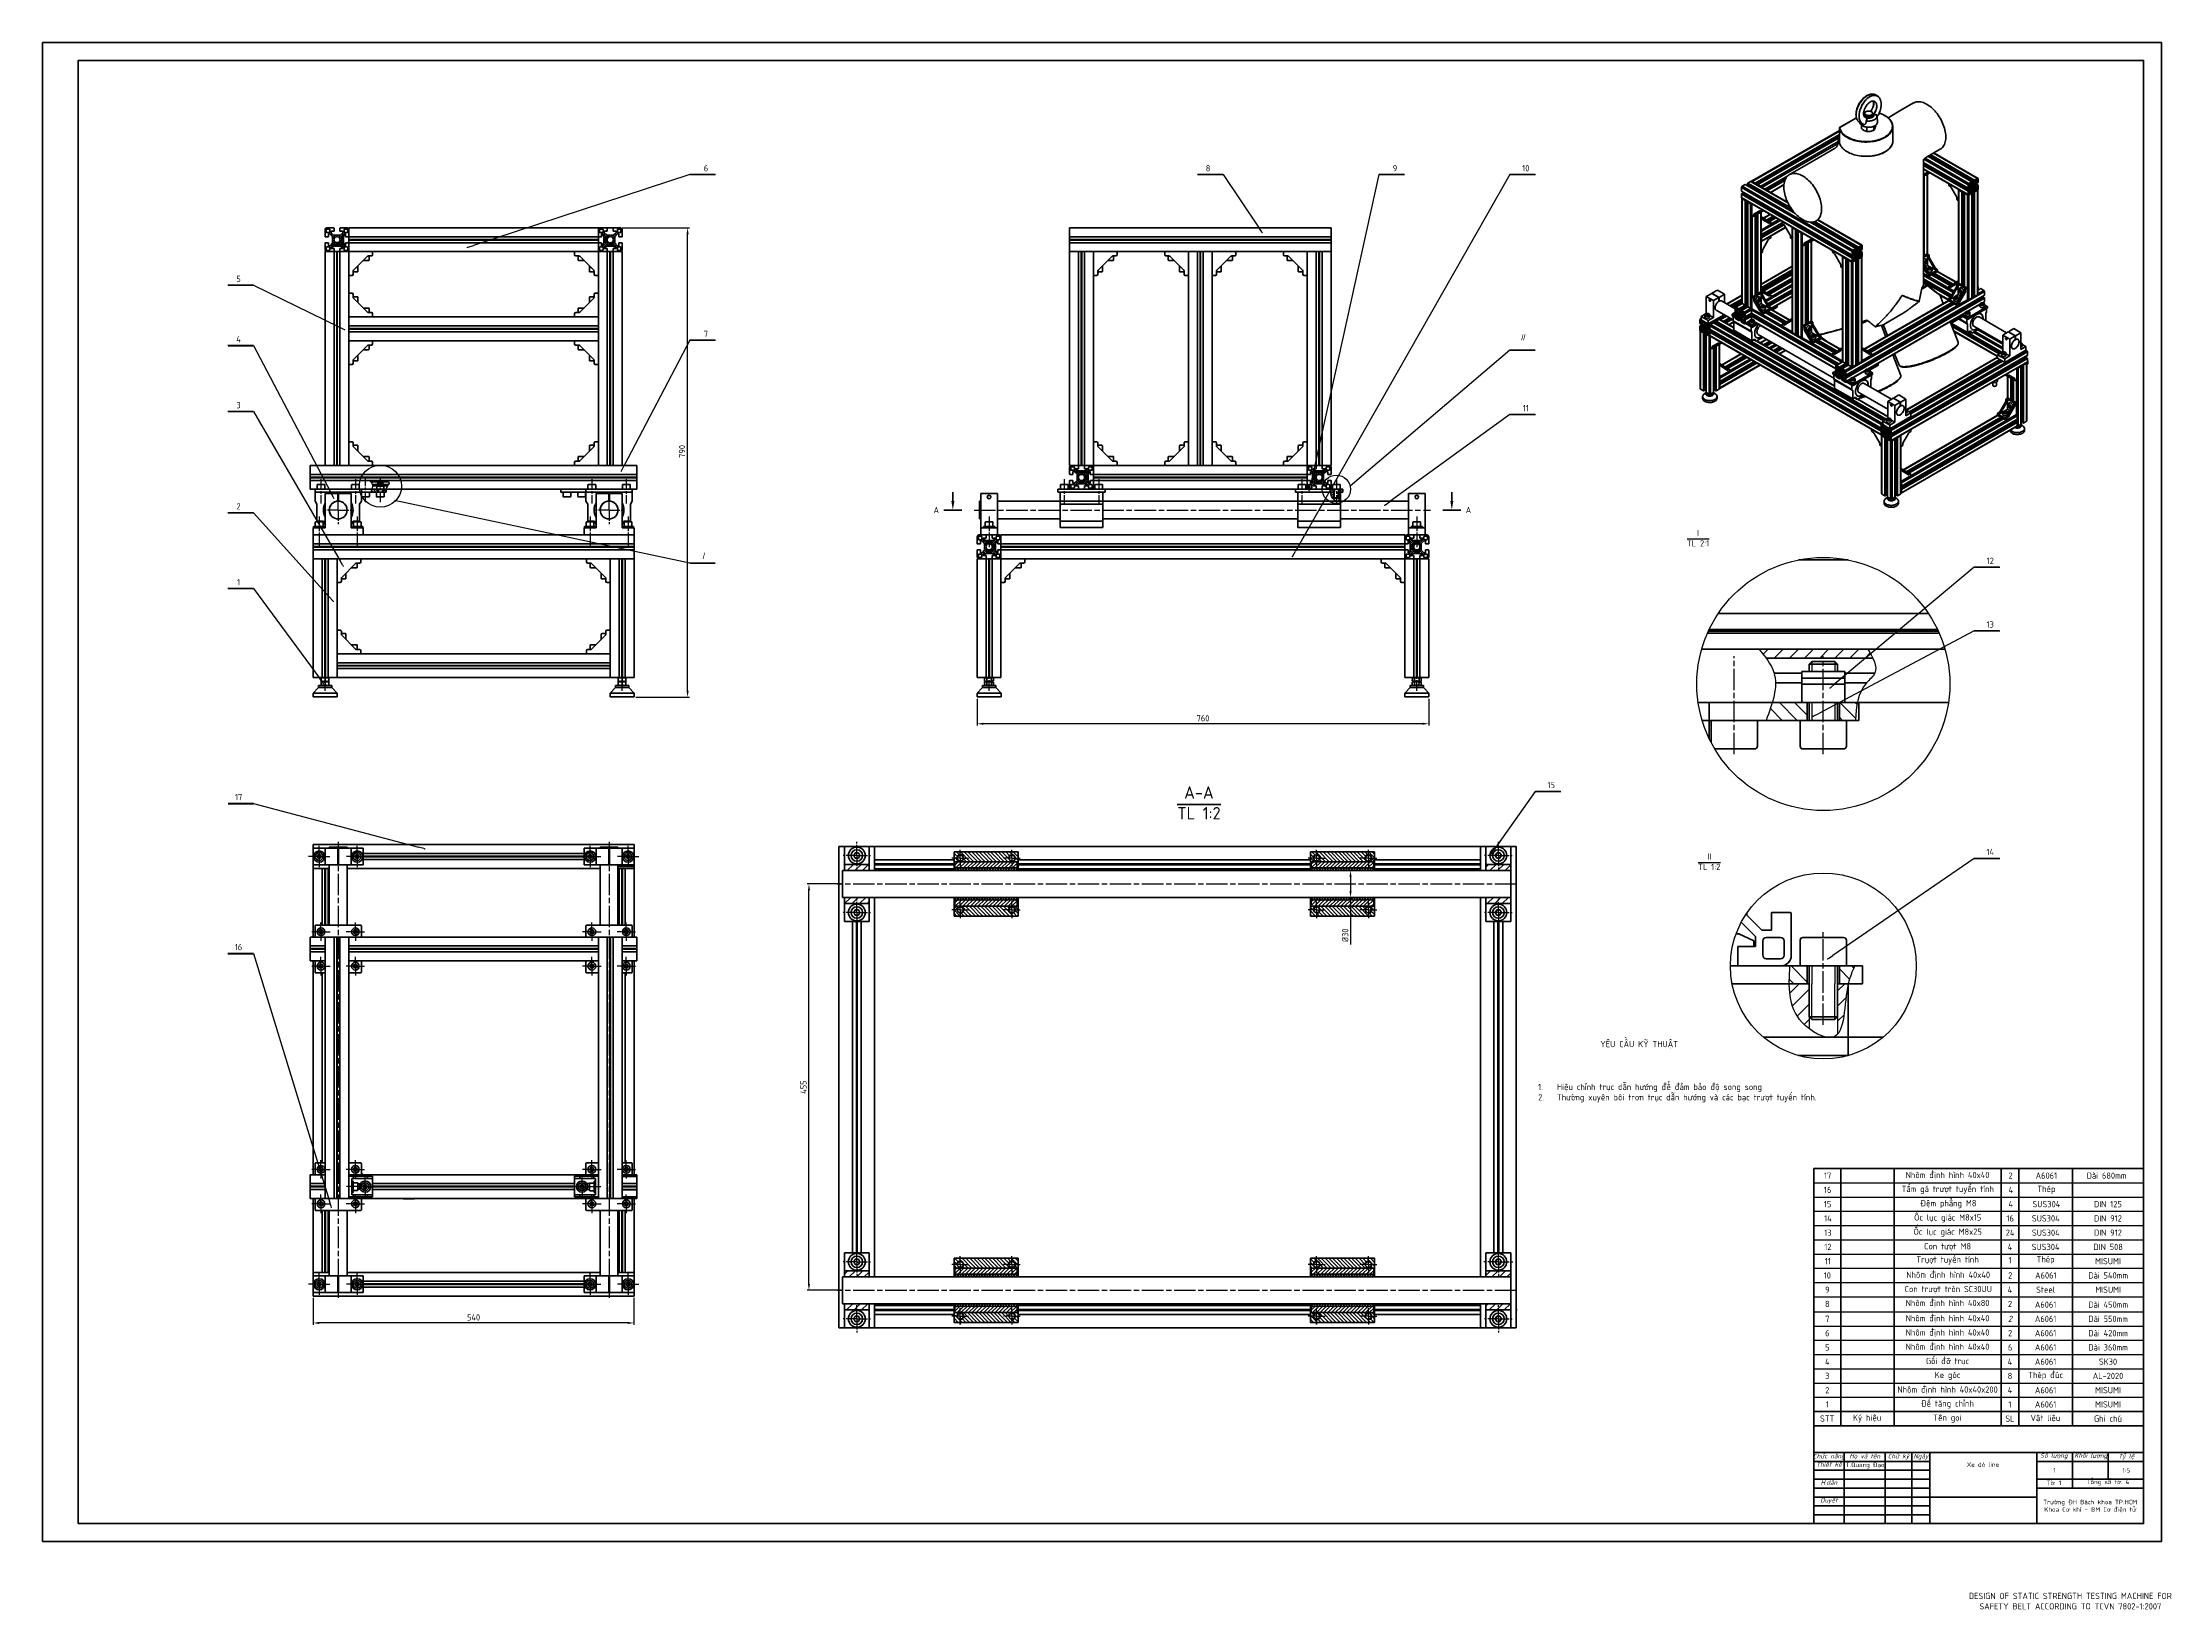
# Model space of a CAD drawing. Header units: millimetres. Extents: x 32504 to 36677, y 41990 to 42879.
# Drawn here: x 35484 to 36677, y 41999 to 42879 of the extents above; entities that cross this region are included whole.
import ezdxf

# ---------------------------------------------------------------- set-up
doc = ezdxf.new("R2010")
doc.units = ezdxf.units.MM
doc.linetypes.add('AM_ISO08W050', pattern=[18, 12, -1.5, 3, -1.5])
doc.linetypes.add('AM_ISO08W050x2', pattern=[9, 6, -0.75, 1.5, -0.75])
for name, color, linetype, lineweight in [('A.Net Dam Co Ban', 7, 'Continuous', 50), ('AM_0', 7, 'Continuous', 50), ('AM_0N', 7, 'Continuous', 50), ('AM_10', 7, 'AM_ISO08W050', 50), ('AM_4N', 3, 'Continuous', 25), ('AM_5', 3, 'Continuous', 25), ('Chữ', 2, 'Continuous', 25), ('Duong_dam', 7, 'Continuous', 50), ('Duong_manh', 7, 'Continuous', 25), ('Duong_tam', 4, 'AM_ISO08W050', 25), ('Net_dam', 7, 'Continuous', 50), ('Net_manh', 3, 'Continuous', 25), ('Nét đậm', 7, 'Continuous', 50)]:
    doc.layers.add(name, color=color, linetype=linetype, lineweight=lineweight)
doc.styles.get("Standard").update_dxf_attribs({"font": 'ISOCP.SHX'})
doc.styles.add('TCVN', font='tcvn7284-2003i.ttf')
doc.styles.add('TCVN 7284', font='tcvn7284-2003i.ttf', dxfattribs={"height": 3.5})
doc.styles.add('TCVN7284', font='tcvn7284-2003i.ttf', dxfattribs={"height": 3.5})
doc.dimstyles.new('TCVN$0', dxfattribs={"dimtxt": 3.5, "dimasz": 3.5, "dimexe": 1, "dimexo": 1, "dimgap": 1.3, "dimtad": 1, "dimdsep": 46, "dimtxsty": 'TCVN', "dimcen": 0, "dimclrd": 3, "dimclre": 3, "dimclrt": 2, "dimadec": 0, "dimazin": 2, "dimtp": 0.1, "dimtm": 0.1, "dimtfac": 0.71, "dimtmove": 0, "dimatfit": 3, "dimfxl": 1, "dimtfill": 1, "dimlwd": 25, "dimlwe": 25, "dimarcsym": 1})
pattern_1 = [(45, (46983.0845, 61853.6284), (-2.12132034, 2.12132034), [])]

msp = doc.modelspace()

# ---------------------------------------------------------------- texts
at = {"layer": 'A.Net Dam Co Ban', "lineweight": 50, "char_height": 3.5, "attachment_point": 5, "style": 'TCVN 7284'}
for s, insert, width in [('STT', (36485.2724, 42106.5362), 14.944706), ('Ký hiệu', (36507.673, 42106.5141), 29.856406), ('Tên gọi', (36552.7724, 42106.5141), 60.055294), ('SL', (36587.8001, 42106.5141), 8.339066), ('Vật liệu', (36607.7283, 42106.5141), 29.856406), ('Ghi chú', (36642.8001, 42106.5141), 40)]:
    msp.add_mtext(s, dxfattribs=dict(at, insert=insert, width=width))
at = {"layer": 'AM_0', "char_height": 3.5, "width": 15, "attachment_point": 5, "style": 'TCVN 7284'}
for s, insert in [('17', (36485.516, 42242.8571)), ('15', (36485.516, 42226.8571)), ('16', (36485.516, 42234.8571)), ('14', (36485.6751, 42218.8571)), ('13', (36485.6751, 42210.8571)), ('12', (36485.6751, 42202.8571)), ('11', (36485.6751, 42194.8571)), ('10', (36485.3445, 42186.8571)), ('9', (36485.3445, 42178.8571)), ('8', (36485.3445, 42170.8571)), ('7', (36485.3445, 42162.4699)), ('6', (36485.3445, 42154.4699)), ('5', (36485.3445, 42146.4699)), ('4', (36485.3445, 42138.4699)), ('3', (36485.3445, 42130.4699)), ('2', (36485.3445, 42122.4699)), ('1', (36485.3445, 42114.4699))]:
    msp.add_mtext(s, dxfattribs=dict(at, insert=insert))
at = {"layer": 'AM_10', "color": 7, "lineweight": 50, "char_height": 3.5, "attachment_point": 5, "style": 'TCVN 7284'}
for insert in [(35985.3517, 42616.3147), (36283.9578, 42616.3147)]:
    msp.add_mtext('A', dxfattribs=dict(at, insert=insert))
at = {"layer": 'AM_10', "color": 7, "lineweight": 70, "insert": (36132.7389, 42452.0208), "char_height": 7, "attachment_point": 5, "style": 'TCVN 7284'}
msp.add_mtext('A-A \\P{\\OTL 1:2}', dxfattribs=at)
at = {"layer": 'AM_5', "color": 30, "char_height": 3.5, "attachment_point": 8, "style": 'TCVN 7284'}
for s, insert in [('6', (35856.1018, 42806.3895)), ('8', (36137.8482, 42806.3539)), ('9', (36242.7524, 42806.3895)), ('10', (36316.1799, 42806.3895)), ('5', (35593.8294, 42744.2569)), ('7', (35856.0832, 42713.4283)), ('4', (35593.8294, 42710.4299)), ('3', (35593.8294, 42673.4283)), ('11', (36316.1799, 42671.7441)), ('2', (35593.8294, 42616.6644)), ('12', (36576.7468, 42586.0876)), ('1', (35593.8294, 42574.0511)), ('13', (36576.7468, 42550.3593)), ('17', (35593.8852, 42453.4856)), ('15', (36330.4621, 42460.2903)), ('14', (36576.7468, 42422.7165)), ('16', (35593.8217, 42369.3268))]:
    msp.add_mtext(s, dxfattribs=dict(at, insert=insert))
at = {"layer": 'Chữ', "char_height": 3.5, "attachment_point": 5, "style": 'TCVN7284'}
for s, insert in [('I\\P{\\OTL 2:1}', (36412.8479, 42600.553)), ('II\\P{\\OTL 1:2}', (36419.0999, 42418.9988))]:
    msp.add_mtext_dynamic_manual_height_columns(s, width=38.990212, gutter_width=2249.3205, heights=[0], dxfattribs=dict(at, insert=insert))
at = {"layer": 'Chữ', "char_height": 3.5, "style": 'TCVN 7284'}
for s, insert, width, attachment_point in [('YÊU CẦU KỸ THUẬT', (36379.7593, 42316.2971), 111.25, 5), ('\\pxi-3,l4,t4;1.^IHiệu chỉnh trục dẫn hướng để đảm bảo độ song song\\P2.^IThường xuyên bôi trơn trục dẫn hướng và các bạc trượt tuyến tính.', (36319.5953, 42294.3836), 177.418, 1)]:
    msp.add_mtext(s, dxfattribs=dict(at, insert=insert, width=width, attachment_point=attachment_point))
at = {"layer": 'Duong_dam', "lineweight": 35, "char_height": 2.5, "style": 'TCVN7284'}
for s, width, gutter_width, heights, insert, attachment_point in [('\\pxqc;{\\fTCVN 7284|b0|i1|c0|p34;Chức năng}', 17.291048, 14.8707, [0], (36477.6087, 42086.7131), 1), ('\\pxqc;{\\fTCVN 7284|b0|i1|c0|p34;Thiết kế}', 17.291048, 14.8707, [0], (36477.6087, 42082.0018), 1), ('\\pxqc;{\\fTCVN 7284|b0|i1|c0|p34;Họ và tên}', 17.291048, 14.8707, [0], (36497.7171, 42086.7131), 1), ('\\pxqc;{\\fTCVN 7284|b0|i1|c0|p34;Chữ ký}', 17.291048, 14.8707, [0], (36516.6388, 42086.7131), 1), ('\\pxqc;{\\fTCVN 7284|b0|i1|c0|p34;Ngày}', 17.291048, 14.8707, [0], (36529.2262, 42086.7131), 1), ('\\pxqc;{\\fTCVN 7284|b0|i1|c0|p34;Số lượng}', 17.291048, 14.8707, [0], (36603.8566, 42087.0051), 1), ('\\pxqc;{\\fTCVN 7284|b0|i1|c0|p34;Khối lượng}', 17.291048, 14.8707, [0], (36624.5461, 42087.0069), 1), ('\\pxqc;{\\fTCVN 7284|b0|i1|c0|p34;Tỷ lệ}', 17.291048, 14.8707, [0], (36644.4939, 42086.7131), 1), ('\\pxqc;{\\fTCVN 7284|b0|i1|c0|p34;H.dẫn}', 17.291048, 14.8707, [0], (36477.6087, 42071.8759), 1), ('\\pxqc;T.Quang Đạo', 24.005719, 14.8707, [0], (36494.5862, 42081.8258), 1), ('\\pxqc;Xe dò line', 59.516432, 17.5, [20.0383], (36542.9119, 42081.9479), 1), ('\\pxqc;Tờ: 1', 17.291048, 14.8707, [0], (36603.8566, 42071.6576), 1), ('1', 20, 17.5, [0], (36612.8445, 42077.5141), 5), ('\\pxqc;Tổng số tờ: 4', 39.927956, 14.8707, [3.483], (36622.8445, 42072.2733), 1), ('\\pxqc;{\\fTCVN 7284|b0|i1|c0|p34;Duyệt}', 17.291048, 14.8707, [0], (36477.6087, 42062.0013), 1), ('\\pxqc;Trường ĐH Bách khoa TP.HCM\\PKhoa Cơ khí - BM Cơ điện tử', 78.382847, 17.5, [0], (36632.8445, 42057.3619), 5)]:
    msp.add_mtext_dynamic_manual_height_columns(s, width=width, gutter_width=gutter_width, heights=heights, dxfattribs=dict(at, insert=insert, attachment_point=attachment_point))
at = {"layer": 'Duong_dam', "lineweight": 35, "insert": (36653.0627, 42077.4599), "char_height": 2.5, "width": 9.038203, "attachment_point": 5, "style": 'TCVN7284'}
msp.add_mtext('1:5', dxfattribs=at)
at = {"layer": 'Duong_dam', "insert": (36559.2167, 42008.7725), "char_height": 3.5, "attachment_point": 1, "style": 'TCVN7284'}
msp.add_mtext_dynamic_manual_height_columns('\\pxqc;DESIGN OF STATIC STRENGTH TESTING MACHINE FOR SAFETY BELT ACCORDING TO TCVN 7802-1:2007 ', width=125, gutter_width=17.5, heights=[0], dxfattribs=at)
at = {"layer": 'Net_manh', "color": 7, "char_height": 3.5, "attachment_point": 5}
for s, insert in [('{\\fTCVN 7284|b0|i1|c0|p34;II}', (36314.2926, 42713.2217)), ('{\\fTCVN 7284|b0|i1|c0|p34;I}', (35854.4769, 42590.6126))]:
    msp.add_mtext(s, dxfattribs=dict(at, insert=insert))
at = {"layer": 'Nét đậm', "char_height": 3.5, "attachment_point": 5, "style": 'TCVN 7284'}
for s, insert, width in [('\\pxqc;Tấm gá trượt tuyến tính', (36552.9419, 42234.8571), 60.055294), ('\\pxqc,t16;Nhôm định hình 40x40', (36552.8168, 42242.8571), 60.055294), ('2', (36588.1779, 42242.8571), 10), ('A6061', (36608.2607, 42242.8571), 30), ('Dài 680mm', (36642.0407, 42242.8571), 40), ('Đệm phẳng M8', (36553.2823, 42226.8571), 60.055294), ('4', (36588.2607, 42226.8571), 10), ('4', (36588.31, 42234.8571), 10), ('SUS304', (36608.2607, 42226.8571), 30), ('Thép', (36608.31, 42234.8571), 30), ('DIN 125', (36642.8001, 42226.8571), 40), ('Ốc lục giác M8x25', (36552.8996, 42210.8571), 60.055294), ('Ốc lục giác M8x15', (36552.8996, 42218.8571), 60.055294), ('16', (36587.9273, 42218.8571), 10), ('SUS304', (36607.9273, 42218.8571), 30), ('DIN 912', (36642.8001, 42218.8571), 40), ('Con tượt M8', (36552.8168, 42202.8571), 65.189955), ('24', (36587.9273, 42210.8571), 10), ('4', (36587.8445, 42202.8571), 10), ('SUS304', (36607.8445, 42202.8571), 30), ('SUS304', (36607.9273, 42210.8571), 30), ('DIN 508', (36642.9273, 42202.8571), 40), ('DIN 912', (36642.8001, 42210.8571), 40), ('\\pxqc;Nhôm định hình 40x40', (36553.1503, 42186.8571), 60.055294), ('\\pxqc;Trụợt tuyến tính', (36552.8168, 42195.2443), 60.055294), ('1', (36587.8445, 42195.4249), 10), ('Thép', (36607.8445, 42195.4249), 30), ('MISUMI', (36642.8445, 42194.8571), 40), ('Con trượt tròn SC30UU', (36553.2331, 42178.8571), 60.055294), ('4', (36587.8445, 42178.8571), 10), ('2', (36587.9695, 42186.8571), 10), ('A6061', (36607.9695, 42186.8571), 30), ('\\pxqc;Steel', (36607.8445, 42178.8571), 30), ('Dài 540mm', (36642.9273, 42186.8571), 40), ('MISUMI', (36642.9273, 42178.8571), 40), ('\\pxqc;Nhôm định hình 40x80', (36552.8168, 42171.0377), 60.055294), ('2', (36587.8445, 42170.8571), 10), ('\\pxqc;A6061', (36607.8445, 42170.4699), 30), ('Dài 450mm', (36642.9273, 42170.4699), 40), ('\\pxqc;Nhôm định hình 40x40', (36552.8168, 42162.4699), 60.055294), ('\\pxqc;Nhôm định hình 40x40', (36552.8168, 42154.4699), 60.055294), ('{\\fTCVN 7284|b0|i1|c163|p34;2}', (36587.8445, 42162.4699), 10), ('2', (36587.9273, 42154.4699), 10), ('\\pxqc;A6061', (36607.8445, 42162.4699), 30), ('\\pxqc;A6061', (36607.8445, 42154.4699), 30), ('Dài 550mm', (36642.9273, 42162.4699), 40), ('Dài 420mm', (36642.9273, 42154.4699), 40), ('\\pxqc;Nhôm định hình 40x40', (36552.8168, 42146.4699), 60.055294), ('6', (36587.9273, 42146.4699), 10), ('\\pxqc;A6061', (36607.8445, 42146.4699), 30), ('Dài 360mm', (36642.9273, 42146.4699), 40), ('\\pxqc;Gối đỡ trục', (36552.8168, 42138.4699), 65.408643), ('\\pxqc;Ke góc', (36552.8168, 42130.4699), 60.055294), ('4', (36587.8445, 42138.4699), 10), ('8', (36587.8445, 42130.4699), 10), ('Thép đúc', (36607.8445, 42130.4699), 30), ('\\pxqc;A6061', (36607.8445, 42138.4699), 30), ('AL-2020', (36642.8445, 42130.4699), 40), ('SK30', (36642.8445, 42138.4699), 40), ('Nhôm định hình 40x40x200', (36552.8168, 42122.4699), 60.055294), ('4', (36587.8445, 42122.4699), 10), ('\\pxqc;A6061', (36607.8445, 42122.4699), 30), ('MISUMI', (36642.8445, 42122.4699), 40), ('\\pxqc;Đế tăng chỉnh', (36552.7615, 42114.4699), 60.055294), ('1', (36587.7892, 42114.4699), 10), ('\\pxqc;A6061', (36607.8445, 42114.4699), 30), ('MISUMI', (36642.8445, 42114.4699), 40)]:
    msp.add_mtext(s, dxfattribs=dict(at, insert=insert, width=width))

# ---------------------------------------------------------------- blocks, each defined once
blk = doc.blocks.new('*D43')
at = {"layer": 'Defpoints', "color": 0, "transparency": 16777216}
for p in [(35635.7, 42175.2), (35815.7, 42175.2), (35635.7, 42160.2)]:
    blk.add_point(p, dxfattribs=at)
at = {"layer": 'Net_dam', "color": 3, "linetype": 'ByBlock', "lineweight": 25, "transparency": 16777216}
for p, q in [((35635.7, 42174.2), (35635.7, 42159.2)), ((35815.7, 42174.2), (35815.7, 42159.2)), ((35812.2, 42160.2), (35639.2, 42160.2))]:
    blk.add_line(p, q, dxfattribs=at)
at = {"layer": 'Net_dam', "color": 3, "transparency": 16777216}
for points in [[(35639.2, 42160.8), (35639.2, 42159.6), (35635.7, 42160.2)], [(35812.2, 42160.8), (35812.2, 42159.6), (35815.7, 42160.2)]]:
    blk.add_solid(points, dxfattribs=at)
at = {"layer": 'Net_dam', "color": 2, "transparency": 16777216, "insert": (35725.7, 42163.3), "char_height": 3.5, "attachment_point": 5, "style": 'TCVN', "bg_fill": 3, "box_fill_scale": 1.1, "bg_fill_color": 256, "bg_fill_true_color": 13158600, "bg_fill_transparency": 0}
blk.add_mtext('540', dxfattribs=at)
blk = doc.blocks.new('*D44')
at = {"layer": 'Defpoints', "color": 0, "transparency": 16777216}
for p in [(35808.1, 42774.6), (35845.8, 42774.6), (35815.8, 42511.4)]:
    blk.add_point(p, dxfattribs=at)
at = {"layer": 'Net_manh', "color": 3, "linetype": 'ByBlock', "lineweight": 25, "transparency": 16777216}
for p, q in [((35809.1, 42774.6), (35846.8, 42774.6)), ((35845.8, 42514.9), (35845.8, 42771.1)), ((35816.8, 42511.4), (35846.8, 42511.4))]:
    blk.add_line(p, q, dxfattribs=at)
at = {"layer": 'Net_manh', "color": 3, "transparency": 16777216}
for points in [[(35845.2, 42771.1), (35846.4, 42771.1), (35845.8, 42774.6)], [(35845.2, 42514.9), (35846.4, 42514.9), (35845.8, 42511.4)]]:
    blk.add_solid(points, dxfattribs=at)
at = {"layer": 'Net_manh', "color": 2, "transparency": 16777216, "insert": (35842.7, 42649.2), "char_height": 3.5, "attachment_point": 5, "rotation": 90, "style": 'TCVN', "bg_fill": 3, "box_fill_scale": 1.1, "bg_fill_color": 256, "bg_fill_true_color": 13158600, "bg_fill_transparency": 0}
blk.add_mtext('790', dxfattribs=at)
blk = doc.blocks.new('*D42')
at = {"layer": 'Defpoints', "color": 0, "transparency": 16777216}
for p in [(36008.3, 42511.4), (36261.7, 42511.4), (36008.3, 42496.4)]:
    blk.add_point(p, dxfattribs=at)
at = {"layer": 'Net_dam', "color": 3, "linetype": 'ByBlock', "lineweight": 25, "transparency": 16777216}
for p, q in [((36008.3, 42510.4), (36008.3, 42495.4)), ((36261.7, 42510.4), (36261.7, 42495.4)), ((36258.2, 42496.4), (36011.8, 42496.4))]:
    blk.add_line(p, q, dxfattribs=at)
at = {"layer": 'Net_dam', "color": 3, "transparency": 16777216}
for points in [[(36011.8, 42497), (36011.8, 42495.8), (36008.3, 42496.4)], [(36258.2, 42497), (36258.2, 42495.8), (36261.7, 42496.4)]]:
    blk.add_solid(points, dxfattribs=at)
at = {"layer": 'Net_dam', "color": 2, "transparency": 16777216, "insert": (36135, 42499.5), "char_height": 3.5, "attachment_point": 5, "style": 'TCVN', "bg_fill": 3, "box_fill_scale": 1.1, "bg_fill_color": 256, "bg_fill_true_color": 13158600, "bg_fill_transparency": 0}
blk.add_mtext('760', dxfattribs=at)
blk = doc.blocks.new('*D40')
at = {"layer": 'Defpoints', "color": 0, "transparency": 16777216}
for p in [(36226.8, 42414), (36217.8, 42399), (36226.8, 42399)]:
    blk.add_point(p, dxfattribs=at)
at = {"layer": 'Net_dam', "color": 3, "linetype": 'ByBlock', "lineweight": 25, "transparency": 16777216}
for p, q in [((36225.8, 42414), (36216.8, 42414)), ((36217.8, 42410.5), (36217.8, 42402.5)), ((36225.8, 42399), (36216.8, 42399)), ((36217.8, 42399), (36217.8, 42372.5))]:
    blk.add_line(p, q, dxfattribs=at)
at = {"layer": 'Net_dam', "color": 3, "transparency": 16777216}
for points in [[(36217.2, 42410.5), (36218.4, 42410.5), (36217.8, 42414)], [(36217.2, 42402.5), (36218.4, 42402.5), (36217.8, 42399)]]:
    blk.add_solid(points, dxfattribs=at)
at = {"layer": 'Net_dam', "color": 2, "transparency": 16777216, "insert": (36214.8, 42377.7), "char_height": 3.5, "attachment_point": 5, "rotation": 90, "style": 'TCVN', "bg_fill": 3, "box_fill_scale": 1.1, "bg_fill_color": 256, "bg_fill_true_color": 13158600, "bg_fill_transparency": 0}
blk.add_mtext('%%C30', dxfattribs=at)
blk = doc.blocks.new('*D41')
at = {"layer": 'Defpoints', "color": 0, "transparency": 16777216}
for p in [(35913.9, 42406.5), (35932.8, 42406.5), (35932.8, 42178.5)]:
    blk.add_point(p, dxfattribs=at)
at = {"layer": 'Net_dam', "color": 3, "linetype": 'ByBlock', "lineweight": 25, "transparency": 16777216}
for p, q in [((35931.8, 42406.5), (35912.9, 42406.5)), ((35913.9, 42182), (35913.9, 42403)), ((35931.8, 42178.5), (35912.9, 42178.5))]:
    blk.add_line(p, q, dxfattribs=at)
at = {"layer": 'Net_dam', "color": 3, "transparency": 16777216}
for points in [[(35913.3, 42403), (35914.5, 42403), (35913.9, 42406.5)], [(35913.3, 42182), (35914.5, 42182), (35913.9, 42178.5)]]:
    blk.add_solid(points, dxfattribs=at)
at = {"layer": 'Net_dam', "color": 2, "transparency": 16777216, "insert": (35910.8, 42292.5), "char_height": 3.5, "attachment_point": 5, "rotation": 90, "style": 'TCVN', "bg_fill": 3, "box_fill_scale": 1.1, "bg_fill_color": 256, "bg_fill_true_color": 13158600, "bg_fill_transparency": 0}
blk.add_mtext('455', dxfattribs=at)

# ---------------------------------------------------------------- hatches: boundary and pattern name
at = {"layer": 'AM_5'}
h = msp.add_hatch(color=256, dxfattribs=at)
edge = h.paths.add_edge_path(flags=0)
edge.add_arc((35722.2669, 42763.6697), 0.4375, 0, 360)
h = msp.add_hatch(color=256, dxfattribs=at)
edge = h.paths.add_edge_path(flags=0)
edge.add_arc((36168.1866, 42772.0484), 0.4375, 0, 360)
h = msp.add_hatch(color=256, dxfattribs=at)
edge = h.paths.add_edge_path(flags=0)
edge.add_arc((35653.3039, 42717.4935), 0.4375, 0, 360)
h = msp.add_hatch(color=256, dxfattribs=at)
edge = h.paths.add_edge_path(flags=0)
edge.add_arc((35647.2618, 42622.9887), 0.4375, 0, 360)
h = msp.add_hatch(color=256, dxfattribs=at)
edge = h.paths.add_edge_path(flags=0)
edge.add_arc((36194.5881, 42627.1083), 0.4375, 0, 360)
h = msp.add_hatch(color=256, dxfattribs=at)
edge = h.paths.add_edge_path(flags=0)
edge.add_arc((36236.9868, 42619.0001), 0.4375, 0, 360)
h = msp.add_hatch(color=256, dxfattribs=at)
edge = h.paths.add_edge_path(flags=0)
edge.add_arc((35652.6268, 42584.8633), 0.4375, 0, 360)
h = msp.add_hatch(color=256, dxfattribs=at)
edge = h.paths.add_edge_path(flags=0)
edge.add_arc((36185.2032, 42590.245), 0.4375, 0, 360)
h = msp.add_hatch(color=256, dxfattribs=at)
edge = h.paths.add_edge_path(flags=0)
edge.add_arc((35646.9822, 42565.0475), 0.4375, 0, 360)
h = msp.add_hatch(color=256, dxfattribs=at)
edge = h.paths.add_edge_path(flags=0)
edge.add_arc((35641.4515, 42518.885), 0.4375, 0, 360)
h = msp.add_hatch(color=256, dxfattribs=at)
edge = h.paths.add_edge_path(flags=0)
edge.add_arc((36486.9496, 42516.4692), 0.4375, 0, 360)
h = msp.add_hatch(color=256, dxfattribs=at)
edge = h.paths.add_edge_path(flags=0)
edge.add_arc((36477.4694, 42500.5926), 0.4375, 0, 360)
h = msp.add_hatch(color=256, dxfattribs=at)
edge = h.paths.add_edge_path(flags=0)
edge.add_arc((35698.2605, 42426.2175), 0.4375, 0, 360)
h = msp.add_hatch(color=256, dxfattribs=at)
edge = h.paths.add_edge_path(flags=0)
edge.add_arc((36296.0616, 42422.4845), 0.4375, 0, 360)
h = msp.add_hatch(color=256, dxfattribs=at)
edge = h.paths.add_edge_path(flags=0)
edge.add_arc((36485.5573, 42364.4757), 0.4375, 0, 360)
h = msp.add_hatch(color=256, dxfattribs=at)
edge = h.paths.add_edge_path(flags=0)
edge.add_arc((35645.8475, 42225.1451), 0.4375, 0, 360)
at = {"layer": 'Net_manh'}
h = msp.add_hatch(dxfattribs=at)
h.set_pattern_fill('_U', color=256, angle=45, style=0, pattern_type=0)
h.set_pattern_definition([(45, (43921.0393, 55371.6579), (-0.70710678, 0.70710678), [])])
edge = h.paths.add_edge_path()
edge.add_spline(control_points=[(35678.037, 42632.148), (35677.9083, 42632.4209), (35677.7482, 42632.7011), (35677.5881, 42632.9814)], knot_values=[0, 0, 0, 0, 0.808400971, 0.808400971, 0.808400971, 0.808400971], degree=3, periodic=0)
edge.add_line((35677.5881, 42632.9814), (35667.3915, 42632.9814))
edge.add_spline(control_points=[(35667.3915, 42632.9814), (35667.6168, 42632.705), (35667.842, 42632.4285), (35668.0476, 42632.148)], knot_values=[0, 0, 0, 0, 1.015527893, 1.015527893, 1.015527893, 1.015527893], degree=3, periodic=0)
edge.add_line((35668.0476, 42632.148), (35678.037, 42632.148))
h = msp.add_hatch(dxfattribs=at)
h.set_pattern_fill('_U', color=256, angle=315, style=0, pattern_type=0)
h.set_pattern_definition([(315, (43921.0393, 55371.6579), (0.70710678, 0.70710678), [])])
edge = h.paths.add_edge_path()
edge.add_line((35671.9103, 42627.9814), (35671.8345, 42627.9814))
edge.add_line((35671.8345, 42627.9814), (35668.6392, 42627.9814))
edge.add_spline(control_points=[(35668.6392, 42627.9814), (35668.4788, 42627.4322), (35668.2721, 42626.8734), (35668.0655, 42626.3147)], knot_values=[5.511122427, 5.511122427, 5.511122427, 5.511122427, 7.133924052, 7.133924052, 7.133924052, 7.133924052], degree=3, periodic=0)
edge.add_line((35668.0655, 42626.3147), (35671.9103, 42626.3147))
edge.add_line((35671.9103, 42626.3147), (35671.9103, 42627.9814))
edge = h.paths.add_edge_path()
edge.add_spline(control_points=[(35676.4103, 42626.3147), (35676.4542, 42626.8797), (35676.4981, 42627.4448), (35676.6056, 42627.9814)], knot_values=[5.571683722, 5.571683722, 5.571683722, 5.571683722, 7.18770383, 7.18770383, 7.18770383, 7.18770383], degree=3, periodic=0)
edge.add_line((35676.6056, 42627.9814), (35676.4103, 42627.9814))
edge.add_line((35676.4103, 42627.9814), (35674.9103, 42627.9814))
edge.add_line((35674.9103, 42627.9814), (35674.9103, 42626.3147))
edge.add_line((35674.9103, 42626.3147), (35676.4103, 42626.3147))
h = msp.add_hatch(dxfattribs=at)
h.set_pattern_fill('_U', color=256, angle=315, style=0, pattern_type=0)
h.set_pattern_definition([(315, (43266.3915, 55371.6579), (0.70710678, 0.70710678), [])])
edge = h.paths.add_edge_path()
edge.add_line((36211.3449, 42626.3147), (36212.1783, 42626.3147))
edge.add_spline(control_points=[(36212.1783, 42626.3147), (36212.3258, 42626.9443), (36212.5488, 42627.4628), (36212.7719, 42627.9814)], knot_values=[0, 0, 0, 0, 1.76923648, 1.76923648, 1.76923648, 1.76923648], degree=3, periodic=0)
edge.add_line((36212.7719, 42627.9814), (36211.3449, 42627.9814))
edge.add_line((36211.3449, 42627.9814), (36211.3449, 42626.3147))
edge = h.paths.add_edge_path(flags=17)
edge.add_line((36208.3449, 42627.9814), (36206.7199, 42627.9814))
edge.add_spline(control_points=[(36206.7199, 42627.9814), (36206.6891, 42627.4222), (36206.6583, 42626.8631), (36206.6646, 42626.3147)], knot_values=[13.966000146, 13.966000146, 13.966000146, 13.966000146, 15.554690949, 15.554690949, 15.554690949, 15.554690949], degree=3, periodic=0)
edge.add_line((36206.6646, 42626.3147), (36208.3449, 42626.3147))
edge.add_line((36208.3449, 42626.3147), (36208.3449, 42627.9814))
h = msp.add_hatch(dxfattribs=at)
h.set_pattern_fill('_U', color=256, angle=45, style=0, pattern_type=0)
h.set_pattern_definition([(45, (43266.3915, 55371.6579), (-0.70710678, 0.70710678), [])])
edge = h.paths.add_edge_path()
edge.add_spline(control_points=[(36212.1783, 42626.3147), (36211.8073, 42624.7311), (36211.9147, 42622.4448), (36211.1783, 42621.6064)], knot_values=[1.76923648, 1.76923648, 1.76923648, 1.76923648, 6.219479734, 6.219479734, 6.219479734, 6.219479734], degree=3, periodic=0)
edge.add_line((36211.1783, 42621.6064), (36211.1783, 42623.237))
edge.add_line((36211.1783, 42623.237), (36211.1783, 42626.3147))
edge.add_line((36211.1783, 42626.3147), (36212.1783, 42626.3147))
edge = h.paths.add_edge_path()
edge.add_spline(control_points=[(36208.5116, 42622.1137), (36208.2774, 42622.294), (36206.9548, 42623.4936), (36206.6798, 42624.998), (36206.6646, 42626.3147)], knot_values=[9.391148815, 9.391148815, 9.391148815, 9.391148815, 10.151148377, 13.966000146, 13.966000146, 13.966000146, 13.966000146], degree=3, periodic=0)
edge.add_line((36206.6646, 42626.3147), (36208.5116, 42626.3147))
edge.add_line((36208.5116, 42626.3147), (36208.5116, 42623.237))
edge.add_line((36208.5116, 42623.237), (36208.5116, 42622.1137))
h = msp.add_hatch(dxfattribs=at)
h.set_pattern_fill('_U', color=256, scale=6, angle=45, style=0, pattern_type=0)
h.set_pattern_definition([(45, (85968.8704, 118970.3547), (-4.2426407, 4.2426407), [])])
edge = h.paths.add_edge_path()
edge.add_spline(control_points=[(36510.8568, 42533.2954), (36510.0843, 42534.9325), (36509.1237, 42536.6139), (36508.1631, 42538.2954)], knot_values=[0, 0, 0, 0, 0.808400971, 0.808400971, 0.808400971, 0.808400971], degree=3, periodic=0)
edge.add_line((36508.1631, 42538.2954), (36446.9836, 42538.2954))
edge.add_spline(control_points=[(36446.9836, 42538.2954), (36448.3352, 42536.6369), (36449.6867, 42534.9783), (36450.9199, 42533.2954)], knot_values=[0, 0, 0, 0, 1.015527893, 1.015527893, 1.015527893, 1.015527893], degree=3, periodic=0)
edge.add_line((36450.9199, 42533.2954), (36510.8568, 42533.2954))
h = msp.add_hatch(dxfattribs=at)
h.set_pattern_fill('_U', color=256, scale=6, angle=315, style=0, pattern_type=0)
h.set_pattern_definition([(315, (85968.8704, 118970.3547), (4.2426407, 4.2426407), [])])
edge = h.paths.add_edge_path()
edge.add_line((36474.0964, 42508.2954), (36473.6414, 42508.2954))
edge.add_line((36473.6414, 42508.2954), (36454.4699, 42508.2954))
edge.add_spline(control_points=[(36454.4699, 42508.2954), (36453.5071, 42505.0002), (36452.2674, 42501.6478), (36451.0277, 42498.2954)], knot_values=[5.511122427, 5.511122427, 5.511122427, 5.511122427, 7.133924052, 7.133924052, 7.133924052, 7.133924052], degree=3, periodic=0)
edge.add_line((36451.0277, 42498.2954), (36474.0964, 42498.2954))
edge.add_line((36474.0964, 42498.2954), (36474.0964, 42508.2954))
edge = h.paths.add_edge_path()
edge.add_spline(control_points=[(36501.0964, 42498.2954), (36501.3597, 42501.6855), (36501.6231, 42505.0757), (36502.2684, 42508.2954)], knot_values=[5.571683722, 5.571683722, 5.571683722, 5.571683722, 7.18770383, 7.18770383, 7.18770383, 7.18770383], degree=3, periodic=0)
edge.add_line((36502.2684, 42508.2954), (36501.0964, 42508.2954))
edge.add_line((36501.0964, 42508.2954), (36492.0964, 42508.2954))
edge.add_line((36492.0964, 42508.2954), (36492.0964, 42498.2954))
edge.add_line((36492.0964, 42498.2954), (36501.0964, 42498.2954))
h = msp.add_hatch(dxfattribs=at)
h.set_pattern_fill('_U', color=256, scale=3, angle=45, style=0, pattern_type=0)
h.set_pattern_definition(pattern_1)
h.paths.add_polyline_path([(35947.7616, 42185.9845), (35947.7616, 42189.4845), (35933.7616, 42189.4845), (35933.7616, 42185.9845)])
h.paths.add_polyline_path([(35947.7616, 42167.4845), (35947.7616, 42170.9845), (35933.7616, 42170.9845), (35933.7616, 42167.4845)])
h.paths.add_polyline_path([(35947.7616, 42413.9845), (35947.7616, 42417.4845), (35933.7616, 42417.4845), (35933.7616, 42413.9845)])
h.paths.add_polyline_path([(35947.7616, 42395.4845), (35947.7616, 42398.9845), (35933.7616, 42398.9845), (35933.7616, 42395.4845)])
h.paths.add_polyline_path([(36307.7616, 42413.9845), (36307.7616, 42417.4845), (36293.7616, 42417.4845), (36293.7616, 42413.9845)])
h.paths.add_polyline_path([(36307.7616, 42395.4845), (36307.7616, 42398.9845), (36293.7616, 42398.9845), (36293.7616, 42395.4845)])
h = msp.add_hatch(dxfattribs=at)
h.set_pattern_fill('_U', color=256, scale=1.5, angle=315, style=0, pattern_type=0)
h.set_pattern_definition([(315, (46983.0845, 61853.6284), (1.06066017, 1.06066017), [])])
h.paths.add_polyline_path([(36195.2958, 42196.4845), (36195.2958, 42190.9845), (36231.2958, 42190.9845), (36231.2958, 42196.4845)])
h.paths.add_polyline_path([(36197.1009, 42192.9845, -1), (36200.4907, 42192.9845, -1)], flags=16)
h.paths.add_polyline_path([(36229.4907, 42192.9845, -1), (36226.1009, 42192.9845, -1)], flags=16)
h.paths.add_polyline_path([(36231.2958, 42160.4845), (36231.2958, 42165.9845), (36195.2958, 42165.9845), (36195.2958, 42160.4845)])
h.paths.add_polyline_path([(36197.1009, 42163.9845, -1), (36200.4907, 42163.9845, -1)], flags=16)
h.paths.add_polyline_path([(36229.4907, 42163.9845, -1), (36226.1009, 42163.9845, -1)], flags=16)
h.paths.add_polyline_path([(35995.2958, 42196.4845), (35995.2958, 42190.9845), (36031.2958, 42190.9845), (36031.2958, 42196.4845)])
h.paths.add_polyline_path([(36029.4907, 42192.9845, -1), (36026.1009, 42192.9845, -1)], flags=16)
h.paths.add_polyline_path([(35997.1009, 42192.9845, -1), (36000.4907, 42192.9845, -1)], flags=16)
h.paths.add_polyline_path([(35995.2958, 42165.9845), (35995.2958, 42160.4845), (36031.2958, 42160.4845), (36031.2958, 42165.9845)])
h.paths.add_polyline_path([(35997.1009, 42163.9845, -1), (36000.4907, 42163.9845, -1)], flags=16)
h.paths.add_polyline_path([(36029.4907, 42163.9845, -1), (36026.1009, 42163.9845, -1)], flags=16)
h.paths.add_polyline_path([(36031.2958, 42418.9845), (36031.2958, 42424.4845), (35995.2958, 42424.4845), (35995.2958, 42418.9845)])
h.paths.add_polyline_path([(35997.1009, 42420.9845, -1), (36000.4907, 42420.9845, -1)], flags=16)
h.paths.add_polyline_path([(36029.4907, 42420.9845, -1), (36026.1009, 42420.9845, -1)], flags=16)
h.paths.add_polyline_path([(36031.2958, 42388.4845), (36031.2958, 42393.9845), (35995.2958, 42393.9845), (35995.2958, 42388.4845)])
h.paths.add_polyline_path([(35997.1009, 42391.9845, -1), (36000.4907, 42391.9845, -1)], flags=16)
h.paths.add_polyline_path([(36029.4907, 42391.9845, -1), (36026.1009, 42391.9845, -1)], flags=16)
h.paths.add_polyline_path([(36195.2958, 42424.4845), (36195.2958, 42418.9845), (36231.2958, 42418.9845), (36231.2958, 42424.4845)])
h.paths.add_polyline_path([(36197.1009, 42420.9845, -1), (36200.4907, 42420.9845, -1)], flags=16)
h.paths.add_polyline_path([(36229.4907, 42420.9845, -1), (36226.1009, 42420.9845, -1)], flags=16)
h.paths.add_polyline_path([(36231.2958, 42388.4845), (36231.2958, 42393.9845), (36195.2958, 42393.9845), (36195.2958, 42388.4845)])
h.paths.add_polyline_path([(36226.1009, 42391.9845, -1), (36229.4907, 42391.9845, -1)], flags=16)
h.paths.add_polyline_path([(36197.1009, 42391.9845, -1), (36200.4907, 42391.9845, -1)], flags=16)
h = msp.add_hatch(dxfattribs=at)
h.set_pattern_fill('_U', color=256, scale=1.5, angle=45, style=0, pattern_type=0)
h.set_pattern_definition([(45, (46983.0845, 61853.6284), (-1.06066017, 1.06066017), [])])
h.paths.add_polyline_path([(36195.7958, 42190.9845), (36230.7958, 42190.9845), (36230.7958, 42187.5265), (36195.7958, 42187.5265)])
h.paths.add_polyline_path([(36195.7958, 42170.1925, 0.46029597), (36196.6614, 42169.4515, 0.46029597), (36197.527, 42170.1925, 1), (36199.027, 42170.1925, 1), (36200.527, 42170.1925, 1), (36202.027, 42170.1925, 1), (36203.527, 42170.1925, 1), (36205.027, 42170.1925, 1), (36206.527, 42170.1925, 1), (36208.027, 42170.1925, 1), (36209.527, 42170.1925, 1), (36211.027, 42170.1925, 1), (36212.527, 42170.1925, 1), (36214.027, 42170.1925, 1), (36215.527, 42170.1925, 1), (36217.027, 42170.1925, 1), (36218.527, 42170.1925, 1), (36220.027, 42170.1925, 1), (36221.527, 42170.1925, 1), (36223.027, 42170.1925, 1), (36224.527, 42170.1925, 1), (36226.027, 42170.1925, 1), (36227.527, 42170.1925, 1), (36229.027, 42170.1925, 0.468029943), (36229.9114, 42169.4547, 0.468029943), (36230.7958, 42170.1925), (36230.7958, 42169.4425), (36230.7958, 42165.9845), (36195.7958, 42165.9845)])
h.paths.add_polyline_path([(35995.7958, 42190.9845), (36030.7958, 42190.9845), (36030.7958, 42187.5265), (35995.7958, 42187.5265)])
h.paths.add_polyline_path([(35995.7958, 42170.1925, 0.46029597), (35996.6614, 42169.4515, 0.46029597), (35997.527, 42170.1925, 1), (35999.027, 42170.1925, 1), (36000.527, 42170.1925, 1), (36002.027, 42170.1925, 1), (36003.527, 42170.1925, 1), (36005.027, 42170.1925, 1), (36006.527, 42170.1925, 1), (36008.027, 42170.1925, 1), (36009.527, 42170.1925, 1), (36011.027, 42170.1925, 1), (36012.527, 42170.1925, 1), (36014.027, 42170.1925, 1), (36015.527, 42170.1925, 1), (36017.027, 42170.1925, 1), (36018.527, 42170.1925, 1), (36020.027, 42170.1925, 1), (36021.527, 42170.1925, 1), (36023.027, 42170.1925, 1), (36024.527, 42170.1925, 1), (36026.027, 42170.1925, 1), (36027.527, 42170.1925, 1), (36029.027, 42170.1925, 0.468029943), (36029.9114, 42169.4547, 0.468029943), (36030.7958, 42170.1925), (36030.7958, 42169.4425), (36030.7958, 42165.9845), (35995.7958, 42165.9845)])
h.paths.add_polyline_path([(35995.7958, 42398.1925, 0.46029597), (35996.6614, 42397.4515, 0.46029597), (35997.527, 42398.1925, 1), (35999.027, 42398.1925, 1), (36000.527, 42398.1925, 1), (36002.027, 42398.1925, 1), (36003.527, 42398.1925, 1), (36005.027, 42398.1925, 1), (36006.527, 42398.1925, 1), (36008.027, 42398.1925, 1), (36009.527, 42398.1925, 1), (36011.027, 42398.1925, 1), (36012.527, 42398.1925, 1), (36014.027, 42398.1925, 1), (36015.527, 42398.1925, 1), (36017.027, 42398.1925, 1), (36018.527, 42398.1925, 1), (36020.027, 42398.1925, 1), (36021.527, 42398.1925, 1), (36023.027, 42398.1925, 1), (36024.527, 42398.1925, 1), (36026.027, 42398.1925, 1), (36027.527, 42398.1925, 1), (36029.027, 42398.1925, 0.468029943), (36029.9114, 42397.4547, 0.468029943), (36030.7958, 42398.1925), (36030.7958, 42397.4425), (36030.7958, 42393.9845), (35995.7958, 42393.9845)])
h.paths.add_polyline_path([(35995.7958, 42418.9845), (36030.7958, 42418.9845), (36030.7958, 42415.5265), (35995.7958, 42415.5265)])
h.paths.add_polyline_path([(36195.7958, 42418.9845), (36230.7958, 42418.9845), (36230.7958, 42415.5265), (36195.7958, 42415.5265)])
h.paths.add_polyline_path([(36195.7958, 42398.1925, 0.46029597), (36196.6614, 42397.4515, 0.46029597), (36197.527, 42398.1925, 1), (36199.027, 42398.1925, 1), (36200.527, 42398.1925, 1), (36202.027, 42398.1925, 1), (36203.527, 42398.1925, 1), (36205.027, 42398.1925, 1), (36206.527, 42398.1925, 1), (36208.027, 42398.1925, 1), (36209.527, 42398.1925, 1), (36211.027, 42398.1925, 1), (36212.527, 42398.1925, 1), (36214.027, 42398.1925, 1), (36215.527, 42398.1925, 1), (36217.027, 42398.1925, 1), (36218.527, 42398.1925, 1), (36220.027, 42398.1925, 1), (36221.527, 42398.1925, 1), (36223.027, 42398.1925, 1), (36224.527, 42398.1925, 1), (36226.027, 42398.1925, 1), (36227.527, 42398.1925, 1), (36229.027, 42398.1925, 0.468029943), (36229.9114, 42397.4547, 0.468029943), (36230.7958, 42398.1925), (36230.7958, 42397.4425), (36230.7958, 42393.9845), (36195.7958, 42393.9845)])
h = msp.add_hatch(dxfattribs=at)
h.set_pattern_fill('_U', color=256, scale=6, angle=315, style=0, pattern_type=0)
h.set_pattern_definition([(315, (78822.376, 118822.5575), (4.2426407, 4.2426407), [])])
edge = h.paths.add_edge_path()
edge.add_line((36492.0964, 42350.4982), (36497.0964, 42350.4982))
edge.add_spline(control_points=[(36497.0964, 42350.4982), (36497.9813, 42354.2758), (36499.3198, 42357.387), (36500.6583, 42360.4982)], knot_values=[0, 0, 0, 0, 1.76923648, 1.76923648, 1.76923648, 1.76923648], degree=3, periodic=0)
edge.add_line((36500.6583, 42360.4982), (36492.0964, 42360.4982))
edge.add_line((36492.0964, 42360.4982), (36492.0964, 42350.4982))
edge = h.paths.add_edge_path(flags=17)
edge.add_line((36474.0964, 42360.4982), (36464.3461, 42360.4982))
edge.add_spline(control_points=[(36464.3461, 42360.4982), (36464.1613, 42357.1433), (36463.9764, 42353.7883), (36464.0143, 42350.4982)], knot_values=[13.966000146, 13.966000146, 13.966000146, 13.966000146, 15.554690949, 15.554690949, 15.554690949, 15.554690949], degree=3, periodic=0)
edge.add_line((36464.0143, 42350.4982), (36474.0964, 42350.4982))
edge.add_line((36474.0964, 42350.4982), (36474.0964, 42360.4982))
h = msp.add_hatch(dxfattribs=at)
h.set_pattern_fill('_U', color=256, scale=6, angle=45, style=0, pattern_type=0)
h.set_pattern_definition([(45, (78822.376, 118822.5575), (-4.2426407, 4.2426407), [])])
edge = h.paths.add_edge_path()
edge.add_spline(control_points=[(36497.0964, 42350.4982), (36494.8706, 42340.9963), (36495.5149, 42327.2785), (36491.0964, 42322.2481)], knot_values=[1.76923648, 1.76923648, 1.76923648, 1.76923648, 6.219479734, 6.219479734, 6.219479734, 6.219479734], degree=3, periodic=0)
edge.add_line((36491.0964, 42322.2481), (36491.0964, 42332.0318))
edge.add_line((36491.0964, 42332.0318), (36491.0964, 42350.4982))
edge.add_line((36491.0964, 42350.4982), (36497.0964, 42350.4982))
edge = h.paths.add_edge_path()
edge.add_spline(control_points=[(36475.0964, 42325.2924), (36473.691, 42326.3738), (36465.7557, 42333.5717), (36464.1055, 42342.5978), (36464.0143, 42350.4982)], knot_values=[9.391148815, 9.391148815, 9.391148815, 9.391148815, 10.151148377, 13.966000146, 13.966000146, 13.966000146, 13.966000146], degree=3, periodic=0)
edge.add_line((36464.0143, 42350.4982), (36475.0964, 42350.4982))
edge.add_line((36475.0964, 42350.4982), (36475.0964, 42332.0318))
edge.add_line((36475.0964, 42332.0318), (36475.0964, 42325.2924))
h = msp.add_hatch(dxfattribs=at)
h.set_pattern_fill('_U', color=256, scale=3, angle=45, style=0, pattern_type=0)
h.set_pattern_definition(pattern_1)
h.paths.add_polyline_path([(36307.7616, 42185.9845), (36307.7616, 42189.4845), (36293.7616, 42189.4845), (36293.7616, 42185.9845)])
h.paths.add_polyline_path([(36293.7616, 42170.9845), (36293.7616, 42167.4845), (36307.7616, 42167.4845), (36307.7616, 42170.9845)])

# ---------------------------------------------------------------- linework, layer by layer
at = {"color": 7, "linetype": 'Continuous', "lineweight": 25}
for points, knots in [([(36510.0852, 42849.7152), (36510.0369, 42849.7127), (36509.8938, 42849.7053), (36509.6515, 42849.6647), (36509.2874, 42849.5918), (36508.8036, 42849.4501), (36508.1902, 42849.2149), (36507.7457, 42848.972), (36507.5011, 42848.8383)], [0, 0, 0, 0, 0.044964779, 0.133250464, 0.271374161, 0.461279035, 0.703598855, 1, 1, 1, 1]), ([(36507.9206, 42848.9325), (36507.9206, 42848.9325), (36508.1399, 42849.0605), (36508.6179, 42849.3045), (36509.1907, 42849.5375), (36509.528, 42849.6016), (36509.6202, 42849.6191)], [0, 0, 0, 0, 0.000004779, 0.379689285, 0.830397831, 1, 1, 1, 1]), ([(36511.3512, 42849.647), (36511.098, 42849.6915), (36510.5637, 42849.7856), (36509.8034, 42849.7033), (36509.2998, 42849.5112), (36509.13, 42849.4464)], [0, 0, 0, 0, 0.373755206, 0.788771331, 1, 1, 1, 1]), ([(36509.6641, 42849.6283), (36509.8086, 42849.6631), (36510.1146, 42849.7367), (36510.5808, 42849.7557), (36511.024, 42849.7354), (36511.2951, 42849.6649), (36511.4083, 42849.6354)], [0, 0, 0, 0, 0.229581703, 0.486164478, 0.785506198, 1, 1, 1, 1]), ([(36514.6721, 42847.4135), (36514.5629, 42847.5765), (36514.3586, 42847.8815), (36514.0306, 42848.2559), (36513.6883, 42848.581), (36513.3545, 42848.8385), (36513.0333, 42849.042), (36512.7199, 42849.21), (36512.3483, 42849.3733), (36511.885, 42849.532), (36511.5311, 42849.6173), (36511.339, 42849.6636)], [0, 0, 0, 0, 0.138553225, 0.259177858, 0.363108704, 0.487802218, 0.574876725, 0.653587342, 0.749633921, 0.864133345, 1, 1, 1, 1])]:
    msp.add_open_spline(points, degree=3, knots=knots, dxfattribs=at)
at = {"layer": 'AM_0'}
for p, q in [((36477.8445, 42102.4699), (36477.8445, 42047.6315)), ((36662.8445, 42087.5141), (36477.8445, 42087.5141))]:
    msp.add_line(p, q, dxfattribs=at)
at = {"layer": 'AM_0N'}
for p, q in [((35647.7436, 42764.8924), (35647.9992, 42765.148)), ((35647.7436, 42764.3147), (35647.7436, 42764.8924)), ((35650.4103, 42764.8924), (35647.7436, 42764.8924)), ((35650.1547, 42765.148), (35647.9992, 42765.148)), ((35650.4103, 42764.8924), (35650.1547, 42765.148)), ((35650.4103, 42764.3147), (35650.4103, 42764.8924)), ((35651.9103, 42769.0591), (35651.9103, 42766.9036)), ((35652.1659, 42766.648), (35651.9103, 42766.9036)), ((35652.7436, 42769.3147), (35652.1659, 42769.3147)), ((35652.1659, 42769.3147), (35652.1659, 42766.648)), ((35652.7436, 42766.648), (35652.1659, 42766.648)), ((35798.7436, 42769.3147), (35799.3214, 42769.3147)), ((35798.7436, 42766.648), (35799.3214, 42766.648)), ((35799.3214, 42769.3147), (35799.3214, 42766.648)), ((35799.3214, 42766.648), (35799.577, 42766.9036)), ((35799.577, 42769.0591), (35799.577, 42766.9036)), ((35801.077, 42764.8924), (35801.3326, 42765.148)), ((35801.077, 42764.3147), (35801.077, 42764.8924)), ((35801.077, 42764.8924), (35803.7436, 42764.8924)), ((35801.3326, 42765.148), (35803.488, 42765.148)), ((35803.7436, 42764.8924), (35803.488, 42765.148)), ((35803.7436, 42764.3147), (35803.7436, 42764.8924)), ((35672.077, 42631.5591), (35672.3326, 42631.8147)), ((35672.077, 42630.8814), (35672.077, 42631.5591)), ((35674.7436, 42631.5591), (35672.077, 42631.5591)), ((35674.488, 42631.8147), (35672.3326, 42631.8147)), ((35674.7436, 42630.8814), (35674.7436, 42631.5591)), ((36065.5116, 42638.3147), (36065.5116, 42637.737)), ((36065.5116, 42631.5591), (36065.7672, 42631.8147)), ((36065.5116, 42630.9814), (36065.5116, 42631.5591)), ((36068.1783, 42631.5591), (36065.5116, 42631.5591)), ((36067.9227, 42631.8147), (36065.7672, 42631.8147)), ((36068.1783, 42638.3147), (36068.1783, 42637.737)), ((36068.1783, 42630.9814), (36068.1783, 42631.5591)), ((36069.6783, 42635.7258), (36069.6783, 42633.5703)), ((36070.5116, 42635.9814), (36069.9339, 42635.9814)), ((36069.9339, 42635.9814), (36069.9339, 42633.3147)), ((36070.5116, 42633.3147), (36069.9339, 42633.3147)), ((36196.5116, 42635.9814), (36197.0893, 42635.9814)), ((36196.5116, 42633.3147), (36197.0893, 42633.3147)), ((36197.0893, 42635.9814), (36197.0893, 42633.3147)), ((36197.3449, 42635.7258), (36197.3449, 42633.5703)), ((36198.8449, 42638.3147), (36198.8449, 42637.737)), ((36198.8449, 42637.737), (36201.5116, 42637.737)), ((36198.8449, 42630.9814), (36198.8449, 42631.5591)), ((36198.8449, 42631.5591), (36201.5116, 42631.5591)), ((36199.1005, 42637.4814), (36201.256, 42637.4814)), ((36199.1005, 42631.8147), (36201.256, 42631.8147)), ((36201.5116, 42637.737), (36201.256, 42637.4814)), ((36201.5116, 42631.5591), (36201.256, 42631.8147)), ((36201.5116, 42638.3147), (36201.5116, 42637.737)), ((36201.5116, 42630.9814), (36201.5116, 42631.5591)), ((35672.077, 42626.3147), (35672.077, 42627.9814)), ((35674.7436, 42626.3147), (35674.7436, 42627.9814)), ((36208.5116, 42626.3147), (36208.5116, 42627.9814)), ((36208.5116, 42626.3147), (36208.5116, 42623.237)), ((36208.5116, 42623.237), (36208.7672, 42622.9814)), ((36211.1783, 42623.237), (36208.5116, 42623.237)), ((36211.1783, 42626.3147), (36211.1783, 42627.9814)), ((36211.1783, 42626.3147), (36211.1783, 42623.237)), ((35642.2103, 42607.0814), (35635.9436, 42607.0814)), ((35635.9436, 42606.3147), (35642.2103, 42606.3147)), ((35642.2103, 42606.3147), (35642.2103, 42607.0814)), ((35663.5436, 42607.0814), (35657.277, 42607.0814)), ((35657.277, 42606.3147), (35663.5436, 42606.3147)), ((35663.5436, 42606.3147), (35663.5436, 42607.0814)), ((35794.2103, 42607.0814), (35787.9436, 42607.0814)), ((35787.9436, 42607.0814), (35787.9436, 42606.3147)), ((35794.2103, 42606.3147), (35794.2103, 42607.0814)), ((35815.5436, 42607.0814), (35809.277, 42607.0814)), ((35809.277, 42607.0814), (35809.277, 42606.3147)), ((35809.277, 42606.3147), (35815.5436, 42606.3147)), ((35815.5436, 42606.3147), (35815.5436, 42607.0814)), ((36011.8548, 42607.0814), (36018.1214, 42607.0814)), ((36011.8548, 42606.3147), (36011.8548, 42607.0814)), ((36013.6548, 42599.3147), (36013.6548, 42598.737)), ((36013.6548, 42598.737), (36013.9104, 42598.4814)), ((36016.3214, 42598.737), (36013.6548, 42598.737)), ((36016.0658, 42598.4814), (36013.9104, 42598.4814)), ((36016.3214, 42599.3147), (36016.3214, 42598.737)), ((36018.077, 42596.9814), (36017.8214, 42596.7258)), ((36017.8214, 42594.5703), (36017.8214, 42596.7258)), ((36018.6548, 42596.9814), (36018.077, 42596.9814)), ((36018.077, 42594.3147), (36018.077, 42596.9814)), ((36018.1214, 42607.0814), (36018.1214, 42606.3147)), ((36251.3214, 42596.9814), (36251.8991, 42596.9814)), ((36251.8548, 42607.0814), (36258.1214, 42607.0814)), ((36251.8548, 42606.3147), (36251.8548, 42607.0814)), ((36251.8991, 42596.9814), (36251.8991, 42594.3147)), ((36252.1548, 42596.7258), (36252.1548, 42594.5703)), ((36253.6548, 42599.3147), (36253.6548, 42598.737)), ((36253.6548, 42598.737), (36256.3214, 42598.737)), ((36253.9104, 42598.4814), (36256.0658, 42598.4814)), ((36256.3214, 42598.737), (36256.0658, 42598.4814)), ((36256.3214, 42599.3147), (36256.3214, 42598.737)), ((36258.1214, 42607.0814), (36258.1214, 42606.3147)), ((36013.6548, 42592.5591), (36013.9104, 42592.8147)), ((36013.6548, 42591.9814), (36013.6548, 42592.5591)), ((36016.3214, 42592.5591), (36013.6548, 42592.5591)), ((36016.0658, 42592.8147), (36013.9104, 42592.8147)), ((36016.3214, 42591.9814), (36016.3214, 42592.5591)), ((36018.6548, 42594.3147), (36018.077, 42594.3147)), ((36251.3214, 42594.3147), (36251.8991, 42594.3147)), ((36251.8991, 42594.3147), (36252.1548, 42594.5703)), ((36253.6548, 42591.9814), (36253.6548, 42592.5591)), ((36253.6548, 42592.5591), (36256.3214, 42592.5591)), ((36253.9104, 42592.8147), (36256.0658, 42592.8147)), ((36256.3214, 42592.5591), (36256.0658, 42592.8147)), ((36256.3214, 42591.9814), (36256.3214, 42592.5591)), ((36475.0964, 42529.7618), (36476.63, 42531.2954)), ((36475.0964, 42525.6954), (36475.0964, 42529.7618)), ((36491.0964, 42529.7618), (36475.0964, 42529.7618)), ((36489.5628, 42531.2954), (36476.63, 42531.2954)), ((36491.0964, 42525.6954), (36491.0964, 42529.7618)), ((35640.477, 42522.3147), (35640.2436, 42522.18)), ((35640.2436, 42522.18), (35640.2436, 42520.1828)), ((35640.2436, 42520.1828), (35640.477, 42520.048)), ((35640.477, 42520.048), (35640.2436, 42519.9133)), ((35640.2436, 42519.9133), (35640.2436, 42517.9161)), ((35640.2436, 42517.9161), (35640.477, 42517.7814)), ((35640.477, 42522.3147), (35644.3436, 42522.3147)), ((35644.3436, 42520.048), (35640.477, 42520.048)), ((35640.477, 42520.048), (35644.3436, 42520.048)), ((35644.3436, 42517.7814), (35640.477, 42517.7814)), ((35644.3436, 42522.3147), (35644.577, 42522.18)), ((35644.577, 42520.1828), (35644.3436, 42520.048)), ((35644.3436, 42520.048), (35644.577, 42519.9133)), ((35644.577, 42517.9161), (35644.3436, 42517.7814)), ((35644.577, 42522.18), (35644.577, 42520.1828)), ((35644.577, 42519.9133), (35644.577, 42517.9161)), ((35807.1436, 42522.3147), (35806.9103, 42522.18)), ((35806.9103, 42522.18), (35806.9103, 42520.1828)), ((35806.9103, 42520.1828), (35807.1436, 42520.048)), ((35807.1436, 42520.048), (35806.9103, 42519.9133)), ((35806.9103, 42519.9133), (35806.9103, 42517.9161)), ((35806.9103, 42517.9161), (35807.1436, 42517.7814)), ((35807.1436, 42522.3147), (35811.0103, 42522.3147)), ((35811.0103, 42520.048), (35807.1436, 42520.048)), ((35807.1436, 42520.048), (35811.0103, 42520.048)), ((35811.0103, 42517.7814), (35807.1436, 42517.7814)), ((35811.0103, 42522.3147), (35811.2436, 42522.18)), ((35811.2436, 42520.1828), (35811.0103, 42520.048)), ((35811.0103, 42520.048), (35811.2436, 42519.9133)), ((35811.2436, 42517.9161), (35811.0103, 42517.7814)), ((35811.2436, 42522.18), (35811.2436, 42520.1828)), ((35811.2436, 42519.9133), (35811.2436, 42517.9161)), ((36011.2077, 42517.7815), (36018.7685, 42517.8226)), ((36012.4875, 42521.9629), (36013.0714, 42522.3043)), ((36012.496, 42520.3843), (36012.4875, 42521.9629)), ((36012.496, 42520.3843), (36013.0857, 42520.048)), ((36012.4997, 42519.7066), (36013.0837, 42520.048)), ((36012.5083, 42518.128), (36012.4997, 42519.7066)), ((36012.5083, 42518.128), (36013.098, 42517.7918)), ((36013.0714, 42522.3043), (36016.9047, 42522.3251)), ((36013.0837, 42520.048), (36016.917, 42520.0688)), ((36013.0857, 42520.048), (36016.919, 42520.0689)), ((36013.7473, 42520.3885), (36013.7387, 42521.9697)), ((36013.7595, 42518.1322), (36013.7509, 42519.7134)), ((36016.2497, 42520.4028), (36016.2412, 42521.9833)), ((36016.262, 42518.1465), (36016.2534, 42519.727)), ((36017.4924, 42521.9901), (36016.9047, 42522.3251)), ((36017.5046, 42519.7338), (36016.917, 42520.0688)), ((36017.503, 42520.4103), (36016.919, 42520.0689)), ((36017.5153, 42518.154), (36016.9313, 42517.8126)), ((36017.501, 42520.4091), (36017.4924, 42521.9901)), ((36017.5132, 42518.1528), (36017.5046, 42519.7338)), ((36258.7685, 42517.7815), (36251.2077, 42517.8226)), ((36252.4609, 42518.154), (36253.0449, 42517.8126)), ((36252.4629, 42518.1528), (36252.4715, 42519.7338)), ((36252.4715, 42519.7338), (36253.0592, 42520.0688)), ((36252.4732, 42520.4103), (36253.0571, 42520.0689)), ((36252.4752, 42520.4091), (36252.4838, 42521.9901)), ((36252.4838, 42521.9901), (36253.0714, 42522.3251)), ((36256.8904, 42520.048), (36253.0571, 42520.0689)), ((36256.8925, 42520.048), (36253.0592, 42520.0688)), ((36256.9047, 42522.3043), (36253.0714, 42522.3251)), ((36253.7142, 42518.1465), (36253.7228, 42519.727)), ((36253.7264, 42520.4028), (36253.735, 42521.9833)), ((36256.2166, 42518.1322), (36256.2252, 42519.7134)), ((36256.2289, 42520.3885), (36256.2375, 42521.9697)), ((36257.4679, 42518.128), (36256.8782, 42517.7918)), ((36257.4801, 42520.3843), (36256.8904, 42520.048)), ((36257.4765, 42519.7066), (36256.8925, 42520.048)), ((36257.4887, 42521.9629), (36256.9047, 42522.3043)), ((36257.4679, 42518.128), (36257.4765, 42519.7066)), ((36257.4801, 42520.3843), (36257.4887, 42521.9629)), ((36475.0964, 42498.2954), (36475.0964, 42508.2954)), ((36491.0964, 42498.2954), (36491.0964, 42508.2954)), ((36475.0964, 42350.4982), (36475.0964, 42360.4982)), ((36491.0964, 42350.4982), (36491.0964, 42360.4982)), ((36475.0964, 42350.4982), (36475.0964, 42332.0318)), ((36491.0964, 42350.4982), (36491.0964, 42332.0318)), ((36475.0964, 42332.0318), (36476.63, 42330.4982)), ((36491.0964, 42332.0318), (36475.0964, 42332.0318)), ((35658.1103, 42239.6709), (35657.3436, 42239.6709)), ((35658.1103, 42233.4042), (35658.1103, 42239.6709)), ((35793.377, 42239.6709), (35793.377, 42233.4042)), ((35794.1436, 42239.6709), (35793.377, 42239.6709)), ((35657.3436, 42233.4042), (35658.1103, 42233.4042)), ((35793.377, 42233.4042), (35794.1436, 42233.4042))]:
    msp.add_line(p, q, dxfattribs=at)
for centre, radius in [((35639.077, 42421.8944), 3.1333), ((35660.4103, 42421.8944), 3.1333), ((35791.077, 42421.8944), 3.1333), ((35812.4103, 42421.8944), 3.1333), ((35940.7616, 42422.4845), 4.7), ((36300.7616, 42422.4845), 4.7), ((35940.7616, 42390.4845), 4.7), ((36300.7616, 42390.4845), 4.7), ((35664.9103, 42236.7042), 3.1333), ((35786.577, 42236.7042), 3.1333), ((35940.7616, 42194.4845), 4.7), ((36300.7616, 42194.4845), 4.7), ((35639.077, 42181.8944), 3.1333), ((35660.4103, 42181.8944), 3.1333), ((35791.077, 42181.8944), 3.1333), ((35812.4103, 42181.8944), 3.1333), ((35940.7616, 42162.4845), 4.7), ((36300.7616, 42162.4845), 4.7)]:
    msp.add_circle(centre, radius, dxfattribs=at)
for centre, radius, start, end in [((35641.327, 42519.0566), 3.1234, 69.7054452, 110.2945548), ((35641.327, 42523.3061), 3.1234, 249.7054452, 290.2945548), ((35641.327, 42516.7899), 3.1234, 69.7054452, 110.2945548), ((35641.327, 42521.0395), 3.1234, 249.7054452, 290.2945548), ((35643.4936, 42519.0566), 3.1234, 69.7054452, 110.2945548), ((35643.4936, 42523.3061), 3.1234, 249.7054452, 290.2945548), ((35643.4936, 42516.7899), 3.1234, 69.7054452, 110.2945548), ((35643.4936, 42521.0395), 3.1234, 249.7054452, 290.2945548), ((35807.9936, 42519.0566), 3.1234, 69.7054452, 110.2945548), ((35807.9936, 42523.3061), 3.1234, 249.7054452, 290.2945548), ((35807.9936, 42516.7899), 3.1234, 69.7054452, 110.2945548), ((35807.9936, 42521.0395), 3.1234, 249.7054452, 290.2945548), ((35810.1603, 42519.0566), 3.1234, 69.7054452, 110.2945548), ((35810.1603, 42523.3061), 3.1234, 249.7054452, 290.2945548), ((35810.1603, 42516.7899), 3.1234, 69.7054452, 110.2945548), ((35810.1603, 42521.0395), 3.1234, 249.7054452, 290.2945548), ((36013.118, 42521.0539), 1.1063, 55.8726957, 115.8726957), ((36013.1187, 42521.2989), 1.1063, 244.7496345, 304.7496345), ((36013.1303, 42518.7976), 1.1063, 55.8726957, 115.8726957), ((36013.131, 42519.0426), 1.1063, 244.7496345, 304.7496345), ((36015.0113, 42518.0361), 4.1343, 72.6941963, 107.928134), ((36014.9791, 42524.337), 4.1343, 252.6941963, 287.928134), ((36015.0236, 42515.7799), 4.1343, 72.6941963, 107.928134), ((36014.9914, 42522.0807), 4.1343, 252.6941963, 287.928134), ((36016.8717, 42521.0743), 1.1063, 64.7496345, 124.7496345), ((36016.8724, 42521.3192), 1.1063, 235.8726957, 295.8726957), ((36016.884, 42518.818), 1.1063, 64.7496345, 124.7496345), ((36016.8847, 42519.063), 1.1063, 235.8726957, 295.8726957), ((36253.0915, 42519.063), 1.1063, 244.1273043, 304.1273043), ((36253.0922, 42518.818), 1.1063, 55.2503655, 115.2503655), ((36253.1037, 42521.3192), 1.1063, 244.1273043, 304.1273043), ((36253.1044, 42521.0743), 1.1063, 55.2503655, 115.2503655), ((36254.9848, 42522.0807), 4.1343, 252.071866, 287.3058037), ((36254.9526, 42515.7799), 4.1343, 72.071866, 107.3058037), ((36254.997, 42524.337), 4.1343, 252.071866, 287.3058037), ((36254.9648, 42518.0361), 4.1343, 72.071866, 107.3058037), ((36256.8452, 42519.0426), 1.1063, 235.2503655, 295.2503655), ((36256.8459, 42518.7976), 1.1063, 64.1273043, 124.1273043), ((36256.8574, 42521.2989), 1.1063, 235.2503655, 295.2503655), ((36256.8581, 42521.0539), 1.1063, 64.1273043, 124.1273043)]:
    msp.add_arc(centre, radius, start, end, dxfattribs=at)
at = {"layer": 'AM_10', "color": 7, "linetype": 'AM_ISO08W050', "lineweight": 50}
for p, q in [((35994.6548, 42621.3147), (35994.6548, 42626.3147)), ((36274.6548, 42621.3147), (36274.6548, 42626.3147)), ((35989.6548, 42616.3147), (35999.6548, 42616.3147)), ((36279.6548, 42616.3147), (36269.6548, 42616.3147))]:
    msp.add_line(p, q, dxfattribs=at)
at = {"layer": 'AM_10', "color": 7, "linetype": 'Continuous', "lineweight": 50, "extrusion": (2.44929e-17, 0, -1)}
msp.add_trace([(-35993.8214, 42621.3147), (-35995.4881, 42621.3147), (-35994.6548, 42616.3147)], dxfattribs=at)
at = {"layer": 'AM_10', "color": 7, "linetype": 'Continuous', "lineweight": 50}
msp.add_trace([(36275.4881, 42621.3147), (36273.8214, 42621.3147), (36274.6548, 42616.3147)], dxfattribs=at)
at = {"layer": 'AM_4N'}
for p, q in [((35647.9992, 42765.148), (35647.9992, 42764.3147)), ((35650.1547, 42765.148), (35650.1547, 42764.3147)), ((35651.9103, 42769.0591), (35652.7436, 42769.0591)), ((35651.9103, 42766.9036), (35652.7436, 42766.9036)), ((35799.577, 42769.0591), (35798.7436, 42769.0591)), ((35799.577, 42766.9036), (35798.7436, 42766.9036)), ((35801.3326, 42765.148), (35801.3326, 42764.3147)), ((35803.488, 42765.148), (35803.488, 42764.3147)), ((35672.3326, 42631.8147), (35672.3326, 42630.8814)), ((35674.488, 42631.8147), (35674.488, 42630.8814)), ((36065.7672, 42637.4814), (36065.7672, 42638.3147)), ((36065.7672, 42631.8147), (36065.7672, 42630.9814)), ((36067.9227, 42637.4814), (36067.9227, 42638.3147)), ((36067.9227, 42631.8147), (36067.9227, 42630.9814)), ((36069.6783, 42635.7258), (36070.5116, 42635.7258)), ((36069.6783, 42633.5703), (36070.5116, 42633.5703)), ((36197.3449, 42635.7258), (36196.5116, 42635.7258)), ((36197.3449, 42633.5703), (36196.5116, 42633.5703)), ((36199.1005, 42637.4814), (36199.1005, 42638.3147)), ((36199.1005, 42631.8147), (36199.1005, 42630.9814)), ((36201.256, 42637.4814), (36201.256, 42638.3147)), ((36201.256, 42631.8147), (36201.256, 42630.9814)), ((35672.3326, 42627.9814), (35672.3326, 42626.3147)), ((35674.488, 42627.9814), (35674.488, 42626.3147)), ((36208.7672, 42627.9814), (36208.7672, 42626.3147)), ((36208.7672, 42622.9814), (36208.7672, 42626.3147)), ((36210.9227, 42627.9814), (36210.9227, 42626.3147)), ((36210.9227, 42622.9814), (36210.9227, 42626.3147)), ((36013.9104, 42598.4814), (36013.9104, 42599.3147)), ((36016.0658, 42598.4814), (36016.0658, 42599.3147)), ((36017.8214, 42596.7258), (36018.6548, 42596.7258)), ((36252.1548, 42596.7258), (36251.3214, 42596.7258)), ((36253.9104, 42598.4814), (36253.9104, 42599.3147)), ((36256.0658, 42598.4814), (36256.0658, 42599.3147)), ((36013.9104, 42592.8147), (36013.9104, 42591.9814)), ((36016.0658, 42592.8147), (36016.0658, 42591.9814)), ((36017.8214, 42594.5703), (36018.6548, 42594.5703)), ((36252.1548, 42594.5703), (36251.3214, 42594.5703)), ((36253.9104, 42592.8147), (36253.9104, 42591.9814)), ((36256.0658, 42592.8147), (36256.0658, 42591.9814)), ((36476.63, 42531.2954), (36476.63, 42525.6954)), ((36489.5628, 42531.2954), (36489.5628, 42525.6954)), ((36476.63, 42508.2954), (36476.63, 42498.2954)), ((36489.5628, 42508.2954), (36489.5628, 42498.2954)), ((36476.63, 42360.4982), (36476.63, 42350.4982)), ((36489.5628, 42360.4982), (36489.5628, 42350.4982)), ((36476.63, 42330.4982), (36476.63, 42350.4982)), ((36489.5628, 42330.4982), (36489.5628, 42350.4982))]:
    msp.add_line(p, q, dxfattribs=at)
at = {"layer": 'AM_5', "color": 3}
for p, q in [((35847.0734, 42804.552), (35861.4553, 42804.552)), ((36146.2641, 42804.5164), (36131.8823, 42804.5164)), ((36233.724, 42804.552), (36248.1058, 42804.552)), ((36307.1515, 42804.552), (36321.5333, 42804.552)), ((35602.2453, 42742.4194), (35587.8635, 42742.4194)), ((35602.2453, 42708.5924), (35587.8635, 42708.5924)), ((35602.2453, 42671.5908), (35587.8635, 42671.5908)), ((36307.1515, 42669.9066), (36321.5333, 42669.9066)), ((35602.2453, 42614.8269), (35587.8635, 42614.8269)), ((36567.7183, 42584.2501), (36582.1002, 42584.2501)), ((35602.2453, 42572.2136), (35587.8635, 42572.2136)), ((36567.7183, 42548.5218), (36582.1002, 42548.5218)), ((36321.4337, 42458.4528), (36335.8155, 42458.4528)), ((35602.3011, 42451.6481), (35587.9193, 42451.6481)), ((36567.7183, 42420.879), (36582.1002, 42420.879)), ((35602.2376, 42367.4893), (35587.8558, 42367.4893))]:
    msp.add_line(p, q, dxfattribs=at)
at = {"layer": 'AM_5'}
for p, q in [((36146.2641, 42804.5164), (36166.228, 42774.9491)), ((36307.1515, 42804.552), (36186.9342, 42593.287)), ((36233.724, 42804.552), (36195.3419, 42630.5262)), ((36167.9417, 42772.411), (36166.228, 42774.9491)), ((35722.6827, 42763.8059), (35725.593, 42764.7592)), ((35602.2453, 42742.4194), (35650.1587, 42719.0289)), ((35652.9108, 42717.6854), (35650.1587, 42719.0289)), ((35602.2453, 42708.5924), (35645.6327, 42626.0865)), ((36307.1515, 42706.1096), (36217.5806, 42629.6398)), ((35602.2453, 42671.5908), (35650.8687, 42587.8897)), ((36307.1515, 42669.9066), (36239.8198, 42621.0555)), ((35647.0581, 42623.3759), (35645.6327, 42626.0865)), ((36194.6823, 42627.5355), (36195.3419, 42630.5262)), ((36237.341, 42619.257), (36239.8198, 42621.0555)), ((35602.2453, 42614.8269), (35644.6427, 42567.6508)), ((35652.407, 42585.2416), (35650.8687, 42587.8897)), ((36185.4196, 42590.6253), (36186.9342, 42593.287)), ((36567.7183, 42584.2501), (36489.6306, 42518.7191)), ((35602.2453, 42572.2136), (35639.3783, 42521.705)), ((35646.6897, 42565.373), (35644.6427, 42567.6508)), ((36567.7183, 42548.5218), (36480.5605, 42502.2343)), ((35641.1923, 42519.2375), (35639.3783, 42521.705)), ((36487.2847, 42516.7504), (36489.6306, 42518.7191)), ((36477.8558, 42500.7979), (36480.5605, 42502.2343)), ((36321.4337, 42458.4528), (36298.079, 42425.3445)), ((35602.3011, 42451.6481), (35694.8773, 42427.1141)), ((35697.8376, 42426.3296), (35694.8773, 42427.1141)), ((36296.3138, 42422.842), (36298.079, 42425.3445)), ((36567.7183, 42420.879), (36488.4428, 42366.4566)), ((35602.2376, 42367.4893), (35644.8223, 42228.4916)), ((36485.918, 42364.7233), (36488.4428, 42366.4566)), ((36477.8445, 42246.8571), (36662.6854, 42246.8571)), ((36477.8445, 42238.8571), (36662.6854, 42238.8571)), ((35645.7194, 42225.5634), (35644.8223, 42228.4916)), ((36477.8445, 42230.8571), (36662.6854, 42230.8571)), ((36477.8445, 42222.8571), (36662.8445, 42222.8571)), ((36477.8445, 42214.8571), (36662.8445, 42214.8571)), ((36477.8445, 42206.8571), (36662.8445, 42206.8571)), ((36477.8445, 42198.8571), (36662.8445, 42198.8571)), ((36477.8445, 42190.8571), (36662.8445, 42190.8571)), ((36477.8445, 42182.8571), (36662.8445, 42182.8571)), ((36477.8445, 42174.8571), (36662.8445, 42174.8571)), ((36477.8445, 42166.4699), (36662.8445, 42166.4699)), ((36477.8445, 42158.4699), (36662.8445, 42158.4699)), ((36477.8445, 42150.4699), (36662.8445, 42150.4699)), ((36477.8445, 42142.4699), (36662.8445, 42142.4699)), ((36477.8445, 42134.4699), (36662.8445, 42134.4699)), ((36477.8001, 42118.4699), (36662.8001, 42118.4699)), ((36477.8445, 42126.4699), (36662.8445, 42126.4699)), ((36477.8445, 42118.4699), (36662.8445, 42118.4699))]:
    msp.add_line(p, q, dxfattribs=at)
msp.add_circle((36209.8449, 42627.9814), 7.9114, dxfattribs=at)
at = {"layer": 'Duong_dam', "lineweight": 50}
for p, q in [((36592.8445, 42246.8571), (36592.8445, 42102.4699)), ((36622.8445, 42102.4699), (36622.8445, 42246.8571)), ((36477.8001, 42110.4699), (36492.7448, 42110.4699)), ((36477.8445, 42110.4699), (36492.7892, 42110.4699)), ((36592.8445, 42110.4699), (36592.8445, 42102.4699)), ((36622.8445, 42102.4699), (36622.8445, 42110.4699)), ((36477.8445, 42102.4699), (36662.8445, 42102.4699)), ((36477.8445, 42102.4699), (36662.8445, 42102.4699)), ((36477.8445, 42102.4699), (36662.8445, 42102.4699)), ((36477.8445, 42102.4699), (36662.8445, 42102.4699))]:
    msp.add_line(p, q, dxfattribs=at)
at = {"layer": 'Duong_dam', "color": 7}
msp.add_line((36662.8445, 42147.0815), (36662.8445, 42102.6315), dxfattribs=at)
at = {"layer": 'Duong_dam'}
for p, q in [((36492.7448, 42110.4699), (36522.7448, 42110.4699)), ((36492.7892, 42110.4699), (36522.7892, 42110.4699)), ((36522.7448, 42110.4699), (36582.8001, 42110.4699)), ((36522.7892, 42110.4699), (36582.8445, 42110.4699)), ((36582.8001, 42110.4699), (36592.8001, 42110.4699)), ((36582.8445, 42110.4699), (36592.8445, 42110.4699)), ((36592.8001, 42110.4699), (36622.8001, 42110.4699)), ((36592.8445, 42110.4699), (36622.8445, 42110.4699)), ((36622.8001, 42110.4699), (36662.8001, 42110.4699)), ((36622.8445, 42110.4699), (36662.8445, 42110.4699))]:
    msp.add_line(p, q, dxfattribs=at)
at = {"layer": 'Duong_dam', "lineweight": 35}
for p, q in [((36477.8445, 42082.5141), (36542.8445, 42082.5141)), ((36494.8445, 42047.6315), (36494.8445, 42087.5141)), ((36517.8445, 42047.6315), (36517.8445, 42087.5141)), ((36532.8445, 42047.6315), (36532.8445, 42087.5141)), ((36542.8445, 42047.6315), (36542.8445, 42087.5141)), ((36602.8445, 42047.6315), (36602.8445, 42087.5141)), ((36542.8445, 42062.5141), (36602.8445, 42062.5141)), ((36602.8445, 42067.5141), (36662.8445, 42067.5141))]:
    msp.add_line(p, q, dxfattribs=at)
at = {"layer": 'Duong_manh', "lineweight": 35}
for p, q in [((36602.8445, 42082.5141), (36662.8445, 42082.5141)), ((36622.8445, 42067.5141), (36622.8445, 42087.5141)), ((36642.8445, 42087.5141), (36642.8445, 42072.5141)), ((36477.8445, 42077.5141), (36542.8445, 42077.5141)), ((36477.8445, 42072.5141), (36542.8445, 42072.5141)), ((36602.8445, 42072.5141), (36662.8445, 42072.5141)), ((36477.8445, 42067.5141), (36542.8445, 42067.5141)), ((36477.8445, 42062.5141), (36542.8445, 42062.5141)), ((36477.8445, 42057.5141), (36542.8445, 42057.5141)), ((36477.8445, 42052.5141), (36542.8445, 42052.5141))]:
    msp.add_line(p, q, dxfattribs=at)
at = {"layer": 'Duong_tam', "linetype": 'AM_ISO08W050x2'}
for p, q in [((35640.077, 42633.648), (35640.077, 42619.9814)), ((35659.4103, 42633.648), (35659.4103, 42619.9814)), ((35665.077, 42620.648), (35665.077, 42634.8147)), ((35673.4103, 42620.648), (35673.4103, 42634.8147)), ((35792.077, 42633.648), (35792.077, 42619.9814)), ((35811.4103, 42633.648), (35811.4103, 42619.9814)), ((36057.1783, 42633.648), (36057.1783, 42619.9814)), ((36076.5116, 42633.648), (36076.5116, 42619.9814)), ((36190.5116, 42633.648), (36190.5116, 42619.9814)), ((36209.8449, 42633.648), (36209.8449, 42619.9814)), ((35649.7436, 42616.3147), (35649.7436, 42624.3147)), ((35801.7436, 42616.3147), (35801.7436, 42624.3147)), ((35639.077, 42612.748), (35639.077, 42595.4814)), ((35649.7436, 42616.3147), (35641.7436, 42616.3147)), ((35649.7436, 42616.3147), (35657.7436, 42616.3147)), ((35649.7436, 42616.3147), (35649.7436, 42608.3147)), ((35660.4103, 42612.748), (35660.4103, 42595.4814)), ((35791.077, 42612.748), (35791.077, 42595.4814)), ((35801.7436, 42616.3147), (35793.7436, 42616.3147)), ((35801.7436, 42616.3147), (35809.7436, 42616.3147)), ((35801.7436, 42616.3147), (35801.7436, 42608.3147)), ((35812.4103, 42612.748), (35812.4103, 42595.4814)), ((36014.9881, 42612.748), (36014.9881, 42595.4814)), ((36254.9881, 42612.748), (36254.9881, 42595.4814)), ((35642.4103, 42514.7814), (35642.4103, 42525.3147)), ((35809.077, 42514.7814), (35809.077, 42525.3147)), ((36015.0044, 42514.8021), (36014.9473, 42525.3145)), ((36254.9881, 42514.802), (36254.9881, 42525.3147)), ((35940.7616, 42422.4845), (35940.7616, 42430.1845)), ((36300.7616, 42422.4845), (36300.7616, 42430.1845)), ((35639.077, 42421.8944), (35632.9436, 42421.8944)), ((35639.077, 42421.8944), (35639.077, 42428.0277)), ((35639.077, 42421.8944), (35645.2103, 42421.8944)), ((35639.077, 42421.8944), (35639.077, 42415.7611)), ((35660.4103, 42421.8944), (35654.277, 42421.8944)), ((35660.4103, 42421.8944), (35660.4103, 42428.0277)), ((35660.4103, 42421.8944), (35666.5436, 42421.8944)), ((35660.4103, 42421.8944), (35660.4103, 42415.7611)), ((35791.077, 42421.8944), (35784.9436, 42421.8944)), ((35791.077, 42421.8944), (35791.077, 42428.0277)), ((35791.077, 42421.8944), (35797.2103, 42421.8944)), ((35791.077, 42421.8944), (35791.077, 42415.7611)), ((35812.4103, 42421.8944), (35806.277, 42421.8944)), ((35812.4103, 42421.8944), (35812.4103, 42428.0277)), ((35812.4103, 42421.8944), (35818.5436, 42421.8944)), ((35812.4103, 42421.8944), (35812.4103, 42415.7611)), ((35940.7616, 42422.4845), (35933.0616, 42422.4845)), ((35940.7616, 42422.4845), (35940.7616, 42414.7845)), ((35940.7616, 42422.4845), (35948.4616, 42422.4845)), ((35998.7958, 42420.9845), (35994.1009, 42420.9845)), ((35998.7958, 42420.9845), (35994.1009, 42420.9845)), ((35998.7958, 42420.9845), (35998.7958, 42425.6794)), ((35998.7958, 42420.9845), (35998.7958, 42425.6794)), ((35998.7958, 42420.9845), (36003.4907, 42420.9845)), ((35998.7958, 42420.9845), (36003.4907, 42420.9845)), ((35998.7958, 42420.9845), (35998.7958, 42416.2896)), ((35998.7958, 42420.9845), (35998.7958, 42416.2896)), ((36027.7958, 42420.9845), (36023.1009, 42420.9845)), ((36027.7958, 42420.9845), (36023.1009, 42420.9845)), ((36027.7958, 42420.9845), (36027.7958, 42425.6794)), ((36027.7958, 42420.9845), (36027.7958, 42425.6794)), ((36027.7958, 42420.9845), (36032.4907, 42420.9845)), ((36027.7958, 42420.9845), (36032.4907, 42420.9845)), ((36027.7958, 42420.9845), (36027.7958, 42416.2896)), ((36027.7958, 42420.9845), (36027.7958, 42416.2896)), ((36198.7958, 42420.9845), (36194.1009, 42420.9845)), ((36198.7958, 42420.9845), (36198.7958, 42425.6794)), ((36198.7958, 42420.9845), (36203.4907, 42420.9845)), ((36198.7958, 42420.9845), (36198.7958, 42416.2896)), ((36227.7958, 42420.9845), (36223.1009, 42420.9845)), ((36227.7958, 42420.9845), (36227.7958, 42425.6794)), ((36227.7958, 42420.9845), (36232.4907, 42420.9845)), ((36300.7616, 42422.4845), (36293.0616, 42422.4845)), ((36300.7616, 42422.4845), (36300.7616, 42414.7845)), ((36300.7616, 42422.4845), (36308.4616, 42422.4845)), ((35940.7616, 42390.4845), (35940.7616, 42398.1845)), ((35998.7958, 42391.9845), (35998.7958, 42396.6794)), ((35998.7958, 42391.9845), (35998.7958, 42396.6794)), ((36027.7958, 42391.9845), (36027.7958, 42396.6794)), ((36027.7958, 42391.9845), (36027.7958, 42396.6794)), ((36198.7958, 42391.9845), (36198.7958, 42396.6794)), ((36300.7616, 42390.4845), (36300.7616, 42398.1845)), ((35640.077, 42379.7042), (35640.077, 42384.8709)), ((35659.4103, 42379.7042), (35659.4103, 42384.8709)), ((35792.077, 42379.7042), (35792.077, 42384.8709)), ((35811.4103, 42379.7042), (35811.4103, 42384.8709)), ((35940.7616, 42390.4845), (35933.0616, 42390.4845)), ((35940.7616, 42390.4845), (35940.7616, 42382.7845)), ((35940.7616, 42390.4845), (35948.4616, 42390.4845)), ((35998.7958, 42391.9845), (35994.1009, 42391.9845)), ((35998.7958, 42391.9845), (35994.1009, 42391.9845)), ((35998.7958, 42391.9845), (36003.4907, 42391.9845)), ((35998.7958, 42391.9845), (36003.4907, 42391.9845)), ((35998.7958, 42391.9845), (35998.7958, 42387.2896)), ((35998.7958, 42391.9845), (35998.7958, 42387.2896)), ((36027.7958, 42391.9845), (36023.1009, 42391.9845)), ((36027.7958, 42391.9845), (36023.1009, 42391.9845)), ((36027.7958, 42391.9845), (36032.4907, 42391.9845)), ((36027.7958, 42391.9845), (36032.4907, 42391.9845)), ((36027.7958, 42391.9845), (36027.7958, 42387.2896)), ((36027.7958, 42391.9845), (36027.7958, 42387.2896)), ((36198.7958, 42391.9845), (36194.1009, 42391.9845)), ((36198.7958, 42391.9845), (36203.4907, 42391.9845)), ((36198.7958, 42391.9845), (36198.7958, 42387.2896)), ((36300.7616, 42390.4845), (36293.0616, 42390.4845)), ((36300.7616, 42390.4845), (36300.7616, 42382.7845)), ((36300.7616, 42390.4845), (36308.4616, 42390.4845)), ((35640.077, 42379.7042), (35634.9103, 42379.7042)), ((35640.077, 42379.7042), (35645.2436, 42379.7042)), ((35640.077, 42379.7042), (35640.077, 42374.5375)), ((35659.4103, 42379.7042), (35654.2436, 42379.7042)), ((35659.4103, 42379.7042), (35664.577, 42379.7042)), ((35659.4103, 42379.7042), (35659.4103, 42374.5375)), ((35792.077, 42379.7042), (35786.9103, 42379.7042)), ((35792.077, 42379.7042), (35797.2436, 42379.7042)), ((35792.077, 42379.7042), (35792.077, 42374.5375)), ((35811.4103, 42379.7042), (35806.2436, 42379.7042)), ((35811.4103, 42379.7042), (35816.577, 42379.7042)), ((35811.4103, 42379.7042), (35811.4103, 42374.5375)), ((35640.077, 42360.3709), (35634.9103, 42360.3709)), ((35640.077, 42360.3709), (35640.077, 42365.5375)), ((35640.077, 42360.3709), (35645.2436, 42360.3709)), ((35640.077, 42360.3709), (35640.077, 42355.2042)), ((35659.4103, 42360.3709), (35654.2436, 42360.3709)), ((35659.4103, 42360.3709), (35659.4103, 42365.5375)), ((35659.4103, 42360.3709), (35664.577, 42360.3709)), ((35659.4103, 42360.3709), (35659.4103, 42355.2042)), ((35792.077, 42360.3709), (35786.9103, 42360.3709)), ((35792.077, 42360.3709), (35792.077, 42365.5375)), ((35792.077, 42360.3709), (35797.2436, 42360.3709)), ((35792.077, 42360.3709), (35792.077, 42355.2042)), ((35811.4103, 42360.3709), (35806.2436, 42360.3709)), ((35811.4103, 42360.3709), (35811.4103, 42365.5375)), ((35811.4103, 42360.3709), (35816.577, 42360.3709)), ((35811.4103, 42360.3709), (35811.4103, 42355.2042)), ((35640.077, 42246.3709), (35640.077, 42251.5375)), ((35659.4103, 42246.3709), (35659.4103, 42251.5375)), ((35792.077, 42246.3709), (35792.077, 42251.5375)), ((35811.4103, 42246.3709), (35811.4103, 42251.5375)), ((35640.077, 42246.3709), (35634.9103, 42246.3709)), ((35640.077, 42246.3709), (35645.2436, 42246.3709)), ((35640.077, 42246.3709), (35640.077, 42241.2042)), ((35659.4103, 42246.3709), (35654.2436, 42246.3709)), ((35659.4103, 42246.3709), (35664.577, 42246.3709)), ((35659.4103, 42246.3709), (35659.4103, 42241.2042)), ((35664.9103, 42236.7042), (35664.9103, 42242.8375)), ((35786.577, 42236.7042), (35786.577, 42242.8375)), ((35792.077, 42246.3709), (35786.9103, 42246.3709)), ((35792.077, 42246.3709), (35797.2436, 42246.3709)), ((35792.077, 42246.3709), (35792.077, 42241.2042)), ((35811.4103, 42246.3709), (35806.2436, 42246.3709)), ((35811.4103, 42246.3709), (35816.577, 42246.3709)), ((35811.4103, 42246.3709), (35811.4103, 42241.2042)), ((35640.077, 42227.0375), (35634.9103, 42227.0375)), ((35640.077, 42227.0375), (35640.077, 42232.2042)), ((35640.077, 42227.0375), (35645.2436, 42227.0375)), ((35640.077, 42227.0375), (35640.077, 42221.8709)), ((35659.4103, 42227.0375), (35654.2436, 42227.0375)), ((35659.0603, 42236.7042), (35654.3436, 42236.7042)), ((35664.9103, 42236.7042), (35658.777, 42236.7042)), ((35659.4103, 42227.0375), (35659.4103, 42232.2042)), ((35659.4103, 42227.0375), (35664.577, 42227.0375)), ((35659.4103, 42227.0375), (35659.4103, 42221.8709)), ((35664.9103, 42236.7042), (35671.0436, 42236.7042)), ((35664.9103, 42236.7042), (35664.9103, 42230.5709)), ((35786.577, 42236.7042), (35780.4436, 42236.7042)), ((35786.577, 42236.7042), (35792.7103, 42236.7042)), ((35786.577, 42236.7042), (35786.577, 42230.5709)), ((35792.077, 42227.0375), (35786.9103, 42227.0375)), ((35792.077, 42227.0375), (35792.077, 42232.2042)), ((35792.077, 42227.0375), (35797.2436, 42227.0375)), ((35792.077, 42227.0375), (35792.077, 42221.8709)), ((35792.7103, 42236.7042), (35797.1436, 42236.6985)), ((35811.4103, 42227.0375), (35806.2436, 42227.0375)), ((35811.4103, 42227.0375), (35811.4103, 42232.2042)), ((35811.4103, 42227.0375), (35816.577, 42227.0375)), ((35811.4103, 42227.0375), (35811.4103, 42221.8709)), ((35940.7616, 42194.4845), (35940.7616, 42202.1845)), ((36300.7616, 42194.4845), (36300.7616, 42202.6423)), ((35940.7616, 42194.4845), (35933.0616, 42194.4845)), ((35940.7616, 42194.4845), (35940.7616, 42186.7845)), ((35940.7616, 42194.4845), (35948.4616, 42194.4845)), ((35998.7958, 42192.9845), (35994.1009, 42192.9845)), ((35998.7958, 42192.9845), (35994.1009, 42192.9845)), ((35998.7958, 42192.9845), (35994.1009, 42192.9845)), ((35998.7958, 42192.9845), (35998.7958, 42197.6794)), ((35998.7958, 42192.9845), (35998.7958, 42197.6794)), ((35998.7958, 42192.9845), (35998.7958, 42197.6794)), ((35998.7958, 42192.9845), (36003.4907, 42192.9845)), ((35998.7958, 42192.9845), (36003.4907, 42192.9845)), ((35998.7958, 42192.9845), (36003.4907, 42192.9845)), ((35998.7958, 42192.9845), (35998.7958, 42188.2896)), ((35998.7958, 42192.9845), (35998.7958, 42188.2896)), ((35998.7958, 42192.9845), (35998.7958, 42188.2896)), ((36027.7958, 42192.9845), (36023.1009, 42192.9845)), ((36027.7958, 42192.9845), (36023.1009, 42192.9845)), ((36027.7958, 42192.9845), (36023.1009, 42192.9845)), ((36027.7958, 42192.9845), (36027.7958, 42197.6794)), ((36027.7958, 42192.9845), (36027.7958, 42197.6794)), ((36027.7958, 42192.9845), (36027.7958, 42197.6794)), ((36027.7958, 42192.9845), (36032.4907, 42192.9845)), ((36027.7958, 42192.9845), (36032.4907, 42192.9845)), ((36027.7958, 42192.9845), (36032.4907, 42192.9845)), ((36027.7958, 42192.9845), (36027.7958, 42188.2896)), ((36027.7958, 42192.9845), (36027.7958, 42188.2896)), ((36027.7958, 42192.9845), (36027.7958, 42188.2896)), ((36198.7958, 42192.9845), (36194.1009, 42192.9845)), ((36198.7958, 42192.9845), (36194.1009, 42192.9845)), ((36198.7958, 42192.9845), (36194.1009, 42192.9845)), ((36198.7958, 42192.9845), (36198.7958, 42197.6794)), ((36198.7958, 42192.9845), (36198.7958, 42197.6794)), ((36198.7958, 42192.9845), (36198.7958, 42197.6794)), ((36198.7958, 42192.9845), (36203.4907, 42192.9845)), ((36198.7958, 42192.9845), (36203.4907, 42192.9845)), ((36198.7958, 42192.9845), (36203.4907, 42192.9845)), ((36198.7958, 42192.9845), (36198.7958, 42188.2896)), ((36198.7958, 42192.9845), (36198.7958, 42188.2896)), ((36198.7958, 42192.9845), (36198.7958, 42188.2896)), ((36227.7958, 42192.9845), (36223.1009, 42192.9845)), ((36227.7958, 42192.9845), (36223.1009, 42192.9845)), ((36227.7958, 42192.9845), (36223.1009, 42192.9845)), ((36227.7958, 42192.9845), (36227.7958, 42197.6794)), ((36227.7958, 42192.9845), (36227.7958, 42197.6794)), ((36227.7958, 42192.9845), (36227.7958, 42197.6794)), ((36227.7958, 42192.9845), (36232.4907, 42192.9845)), ((36227.7958, 42192.9845), (36232.4907, 42192.9845)), ((36227.7958, 42192.9845), (36232.4907, 42192.9845)), ((36227.7958, 42192.9845), (36227.7958, 42188.2896)), ((36227.7958, 42192.9845), (36227.7958, 42188.2896)), ((36227.7958, 42192.9845), (36227.7958, 42188.2896)), ((36300.7616, 42194.4845), (36292.6038, 42194.4845)), ((36300.7616, 42194.4845), (36300.7616, 42186.3268)), ((36300.7616, 42194.4845), (36308.9193, 42194.4845)), ((35639.077, 42181.8944), (35632.9436, 42181.8944)), ((35639.077, 42181.8944), (35639.077, 42188.0277)), ((35639.077, 42181.8944), (35645.2103, 42181.8944)), ((35660.4103, 42181.8944), (35654.277, 42181.8944)), ((35660.4103, 42181.8944), (35660.4103, 42188.0277)), ((35660.4103, 42181.8944), (35666.5436, 42181.8944)), ((35791.077, 42181.8944), (35784.9436, 42181.8944)), ((35791.077, 42181.8944), (35791.077, 42188.0277)), ((35791.077, 42181.8944), (35797.2103, 42181.8944)), ((35812.4103, 42181.8944), (35806.277, 42181.8944)), ((35812.4103, 42181.8944), (35812.4103, 42188.0277)), ((35812.4103, 42181.8944), (35818.5436, 42181.8944)), ((35940.7616, 42162.4845), (35940.7616, 42170.1845)), ((35998.7958, 42163.9845), (35998.7958, 42168.6794)), ((35998.7958, 42163.9845), (35998.7958, 42168.6794)), ((35998.7958, 42159.2896), (35998.7958, 42168.6794)), ((36027.7958, 42163.9845), (36027.7958, 42168.6794)), ((36027.7958, 42163.9845), (36027.7958, 42168.6794)), ((36027.7958, 42163.9845), (36027.7958, 42168.6794)), ((36198.7958, 42163.9845), (36198.7958, 42168.6794)), ((36198.7958, 42163.9845), (36198.7958, 42168.6794)), ((36198.7958, 42159.2896), (36198.7958, 42168.6794)), ((36227.7958, 42163.9845), (36227.7958, 42168.6794)), ((36227.7958, 42163.9845), (36227.7958, 42168.6794)), ((36227.7958, 42163.9845), (36227.7958, 42168.6794)), ((36300.7616, 42162.4845), (36300.7616, 42170.1845)), ((35940.7616, 42162.4845), (35933.0616, 42162.4845)), ((35940.7616, 42162.4845), (35940.7616, 42154.7845)), ((35940.7616, 42162.4845), (35948.4616, 42162.4845)), ((35998.7958, 42163.9845), (35994.1009, 42163.9845)), ((35998.7958, 42163.9845), (35994.1009, 42163.9845)), ((35998.7958, 42163.9845), (36003.4907, 42163.9845)), ((35998.7958, 42163.9845), (36003.4907, 42163.9845)), ((35998.7958, 42163.9845), (35998.7958, 42159.2896)), ((35998.7958, 42163.9845), (35998.7958, 42159.2896)), ((36027.7958, 42163.9845), (36023.1009, 42163.9845)), ((36027.7958, 42163.9845), (36023.1009, 42163.9845)), ((36027.7958, 42163.9845), (36023.1009, 42163.9845)), ((36027.7958, 42163.9845), (36032.4907, 42163.9845)), ((36027.7958, 42163.9845), (36032.4907, 42163.9845)), ((36027.7958, 42163.9845), (36032.4907, 42163.9845)), ((36027.7958, 42163.9845), (36027.7958, 42159.2896)), ((36027.7958, 42163.9845), (36027.7958, 42159.2896)), ((36027.7958, 42163.9845), (36027.7958, 42159.2896)), ((36198.7958, 42163.9845), (36194.1009, 42163.9845)), ((36198.7958, 42163.9845), (36194.1009, 42163.9845)), ((36198.7958, 42163.9845), (36203.4907, 42163.9845)), ((36198.7958, 42163.9845), (36203.4907, 42163.9845)), ((36198.7958, 42163.9845), (36198.7958, 42159.2896)), ((36198.7958, 42163.9845), (36198.7958, 42159.2896)), ((36227.7958, 42163.9845), (36223.1009, 42163.9845)), ((36227.7958, 42163.9845), (36223.1009, 42163.9845)), ((36227.7958, 42163.9845), (36223.1009, 42163.9845)), ((36227.7958, 42163.9845), (36232.4907, 42163.9845)), ((36227.7958, 42163.9845), (36232.4907, 42163.9845)), ((36227.7958, 42163.9845), (36232.4907, 42163.9845)), ((36227.7958, 42163.9845), (36227.7958, 42159.2896)), ((36227.7958, 42163.9845), (36227.7958, 42159.2896)), ((36227.7958, 42163.9845), (36227.7958, 42159.2896)), ((36300.7616, 42162.4845), (36293.0616, 42162.4845)), ((36300.7616, 42162.4845), (36300.7616, 42154.7845)), ((36300.7616, 42162.4845), (36308.4616, 42162.4845))]:
    msp.add_line(p, q, dxfattribs=at)
at = {"layer": 'Duong_tam'}
for p, q in [((36006.6548, 42616.3147), (36262.6548, 42616.3147)), ((36433.0964, 42479.2954), (36433.0964, 42534.2954)), ((36483.0964, 42479.2954), (36483.0964, 42534.2954)), ((35649.7436, 42430.2277), (35649.7436, 42174.2277)), ((35801.7436, 42430.2277), (35801.7436, 42174.2277)), ((36483.0964, 42327.4982), (36483.0964, 42379.4982)), ((36310.7616, 42178.4845), (35929.7616, 42178.4845))]:
    msp.add_line(p, q, dxfattribs=at)
at = {"layer": 'Net_dam'}
for p, q in [((36501.6744, 42836.4609), (36492.1842, 42830.9823)), ((36501.6881, 42836.4012), (36492.3293, 42830.9984)), ((36506.0162, 42837.3189), (36506.5643, 42837.0917)), ((36506.1042, 42838.7607), (36506.1042, 42837.9166)), ((36506.6892, 42837.0121), (36506.8363, 42836.9271)), ((36506.9483, 42839.822), (36506.8069, 42839.7403)), ((36507.6346, 42836.282), (36507.6427, 42836.2519)), ((36509.6187, 42840.0388), (36509.53, 42840.0476)), ((36510.2015, 42839.7403), (36510.0601, 42839.822)), ((36510.9042, 42837.9166), (36510.9042, 42838.7607)), ((36511.4584, 42838.4546), (36511.4276, 42838.4716)), ((36513.5011, 42834.0948), (36513.3147, 42837.1356)), ((36526.6452, 42840.6325), (36519.4034, 42836.4519)), ((36533.7162, 42844.7146), (36526.6452, 42840.6325)), ((36492.09, 42829.1891), (36442.8772, 42800.7792)), ((36492.09, 42828.9862), (36443.1772, 42800.7495)), ((36492.09, 42827.0758), (36444.8318, 42799.7943)), ((36492.09, 42826.9779), (36444.8743, 42799.7208)), ((36492.09, 42826.1287), (36445.4036, 42799.1772)), ((36492.09, 42825.3653), (36446.3009, 42798.9319)), ((36492.09, 42825.3451), (36446.3309, 42798.9289)), ((36491.3829, 42823.0265), (36447.9855, 42797.9737)), ((36491.3829, 42823.8634), (36491.3829, 42822.5856)), ((36491.4712, 42824.6519), (36492.09, 42825.0091)), ((36492.09, 42829.2501), (36492.09, 42823.4552)), ((36492.1228, 42830.8849), (36492.1304, 42830.9203)), ((36504.4889, 42830.4457), (36504.4889, 42832.2135)), ((36504.6193, 42832.6733), (36504.5849, 42832.7447)), ((36504.6024, 42832.7176), (36504.6216, 42832.6806)), ((36504.6158, 42832.6729), (36504.7258, 42832.4723)), ((36504.7303, 42832.4747), (36504.7563, 42832.4239)), ((36504.9921, 42832.0184), (36504.952, 42832.0416)), ((36505.3718, 42832.2475), (36505.4455, 42832.2873)), ((36505.4836, 42832.2607), (36505.4026, 42832.2211)), ((36505.8625, 42832.436), (36505.4836, 42832.2607)), ((36507.4283, 42828.7488), (36507.4283, 42831.1473)), ((36511.4436, 42829.3699), (36511.4436, 42831.6437)), ((36512.5195, 42831.6879), (36512.5195, 42832.2728)), ((36522.09, 42823.4552), (36522.09, 42831.4573)), ((36491.343, 42822.0237), (36448.5856, 42797.3403)), ((36481.7008, 42814.6867), (36471.1218, 42808.5795)), ((36489.3827, 42819.1214), (36481.7008, 42814.6867)), ((36539.3595, 42797.5703), (36539.3595, 42813.0333)), ((36539.3595, 42811.4023), (36564.3753, 42796.961)), ((36539.3595, 42811.382), (36564.3877, 42796.9335)), ((36539.3595, 42810.6182), (36565.1531, 42795.7279)), ((36539.5486, 42813.2038), (36564.3753, 42798.8717)), ((36540.2077, 42813.8031), (36564.7996, 42799.6065)), ((36540.4213, 42813.9452), (36541.644, 42814.6511)), ((36541.644, 42814.6511), (36548.715, 42818.7331)), ((36541.846, 42814.7677), (36566.4542, 42800.5617)), ((36566.4842, 42800.5647), (36541.8636, 42814.7779)), ((36542.5247, 42815.1595), (36567.9108, 42800.5044)), ((36543.2602, 42815.5841), (36567.9108, 42801.3536)), ((36543.3451, 42815.6331), (36567.9533, 42801.4271)), ((36544.9997, 42816.5883), (36569.6079, 42802.3823)), ((36569.9079, 42802.412), (36545.1754, 42816.6897)), ((35861.3557, 42804.552), (35847.0734, 42804.552)), ((36146.2564, 42804.5121), (36131.9741, 42804.5121)), ((36248.0062, 42804.5121), (36233.724, 42804.5121)), ((36321.4337, 42804.5121), (36307.1515, 42804.5121)), ((36437.5203, 42797.9737), (36439.175, 42798.9289)), ((36439.175, 42798.9289), (36467.3919, 42782.6396)), ((36467.3509, 42782.6836), (36439.205, 42798.9319)), ((36440.6316, 42798.8716), (36440.6316, 42799.7208)), ((36440.6316, 42799.7208), (36465.0014, 42785.6524)), ((36440.6316, 42798.8716), (36466.0662, 42784.1885)), ((36440.674, 42799.7943), (36442.3287, 42800.7495)), ((36440.674, 42799.7943), (36464.8947, 42785.812)), ((36440.8479, 42797.9834), (36441.1784, 42798.556)), ((36442.3287, 42800.7495), (36463.2505, 42788.6716)), ((36463.1137, 42788.9534), (36442.6286, 42800.7792)), ((36443.1772, 42800.7495), (36444.8318, 42799.7943)), ((36444.8743, 42799.4828), (36444.8743, 42799.7208)), ((36446.2885, 42798.9044), (36446.2885, 42798.6664)), ((36446.3309, 42798.9289), (36447.9855, 42797.9737)), ((36463.1595, 42803.843), (36450.2405, 42796.385)), ((36450.258, 42796.3748), (36463.1019, 42803.7894)), ((36462.0336, 42802.409), (36450.9195, 42795.993)), ((36461.5125, 42801.2591), (36451.6549, 42795.5684)), ((36461.4699, 42801.1365), (36451.7398, 42795.5195)), ((36461.0099, 42798.9603), (36453.3947, 42794.5641)), ((36453.5705, 42794.4626), (36460.9897, 42798.7457)), ((36471.1218, 42808.5795), (36464.0507, 42804.4975)), ((36539.3595, 42809.7692), (36564.4177, 42795.3034)), ((36539.3595, 42809.6712), (36564.3753, 42795.2299)), ((36539.3595, 42807.7605), (36564.3753, 42793.3192)), ((36539.3595, 42807.5575), (36564.4996, 42793.0445)), ((36539.3595, 42804.6267), (36540.9621, 42805.5522)), ((36539.3595, 42804.6268), (36540.9579, 42805.5499)), ((36539.3595, 42804.6258), (36540.0373, 42804.2345)), ((36539.3595, 42803.7282), (36540.1547, 42804.1873)), ((36539.5841, 42758.9154), (36539.5841, 42803.8579)), ((36539.669, 42758.9643), (36539.669, 42803.9069)), ((36539.768, 42804.8297), (36539.7684, 42804.8629)), ((36540.3747, 42805.213), (36540.3747, 42804.7656)), ((36540.3747, 42804.9732), (36540.8004, 42804.7275)), ((36540.8004, 42804.7275), (36540.3747, 42804.7656)), ((36540.8004, 42804.7275), (36541.226, 42805.257)), ((36540.8385, 42805.4808), (36541.226, 42805.257)), ((36541.1579, 42805.5301), (36541.8893, 42805.1079)), ((36541.226, 42805.257), (36541.226, 42805.4908)), ((36541.3236, 42759.9195), (36541.3236, 42804.8372)), ((36541.3485, 42804.8764), (36541.6135, 42805.0294)), ((36541.4994, 42759.9814), (36541.4994, 42804.9635)), ((36541.6135, 42805.0294), (36541.6135, 42805.2671)), ((36541.6135, 42805.0294), (36541.6842, 42804.9886)), ((36541.8842, 42804.9688), (36542.4146, 42805.275)), ((36542.0893, 42805.0881), (36542.6196, 42805.3942)), ((36542.1721, 42805.2712), (36542.1721, 42805.9339)), ((36542.1721, 42805.2712), (36542.7025, 42805.5773)), ((36542.7025, 42805.6277), (36542.7025, 42805.5773)), ((36553.4859, 42798.7399), (36553.4859, 42799.4026)), ((36564.3753, 42798.8717), (36564.3753, 42796.961)), ((36564.6581, 42799.035), (36564.6581, 42798.3817)), ((36564.6581, 42799.0348), (36565.3652, 42798.6266)), ((36564.7994, 42799.2798), (36565.5067, 42798.8716)), ((36566.4542, 42800.5617), (36564.7996, 42799.6065)), ((36565.3652, 42799.6065), (36564.7996, 42799.2799)), ((36564.7996, 42798.3001), (36565.3652, 42798.6266)), ((36565.3652, 42799.6065), (36565.5067, 42799.5248)), ((36565.5067, 42798.8716), (36565.5067, 42799.5248)), ((36565.7895, 42799.2798), (36566.4966, 42799.688)), ((36565.7895, 42798.8336), (36565.7895, 42799.2798)), ((36566.3931, 42798.4851), (36565.7895, 42798.8336)), ((36566.1401, 42799.4822), (36567.1302, 42798.9106)), ((36566.1712, 42799.5001), (36567.2037, 42798.9041)), ((36566.2871, 42799.5671), (36567.2772, 42798.9955)), ((36567.1302, 42798.9106), (36566.3931, 42798.4851)), ((36566.4966, 42799.688), (36566.4966, 42800.5372)), ((36566.4966, 42800.2972), (36568.0144, 42799.4211)), ((36567.2037, 42798.9041), (36567.1302, 42798.9106)), ((36567.2772, 42798.9955), (36567.2037, 42798.9041)), ((36568.0144, 42799.4211), (36567.2772, 42798.9955)), ((36567.6284, 42798.6767), (36567.8127, 42798.5703)), ((36567.7123, 42798.774), (36567.8551, 42798.6916)), ((36567.9108, 42801.3536), (36567.9108, 42800.5044)), ((36567.9108, 42800.5044), (36568.6179, 42800.9126)), ((36569.6079, 42802.3823), (36567.9533, 42801.4271)), ((36568.6179, 42800.4664), (36568.0144, 42799.4211)), ((36568.2315, 42800.6895), (36568.6179, 42800.4664)), ((36568.2644, 42799.2767), (36568.8679, 42800.3221)), ((36568.2644, 42798.4254), (36568.2644, 42799.2767)), ((36568.2644, 42798.667), (36569.2543, 42798.0955)), ((36568.368, 42799.4562), (36569.9897, 42798.52)), ((36570.0197, 42798.523), (36568.3768, 42799.4714)), ((36568.6179, 42800.9126), (36568.6179, 42800.4664)), ((36568.7075, 42800.0442), (36569.2543, 42799.7286)), ((36568.8679, 42800.3221), (36569.2543, 42800.5451)), ((36568.9008, 42801.4842), (36568.9008, 42800.831)), ((36568.9008, 42801.4841), (36569.6079, 42801.0758)), ((36568.9008, 42800.8309), (36569.0422, 42800.7493)), ((36569.0421, 42801.7291), (36569.7493, 42801.3208)), ((36569.6079, 42802.0557), (36569.0422, 42801.7291)), ((36569.0422, 42800.7493), (36569.6079, 42801.0758)), ((36569.2543, 42800.5451), (36569.2543, 42799.7286)), ((36569.2543, 42799.7286), (36569.9897, 42800.1531)), ((36569.9897, 42798.52), (36569.2543, 42798.0955)), ((36569.6079, 42802.0557), (36569.7493, 42801.974)), ((36569.7493, 42801.3208), (36569.7493, 42801.974)), ((36570.0322, 42800.2266), (36570.0322, 42802.1373)), ((36570.0322, 42796.5848), (36570.0322, 42798.4955)), ((36437.0961, 42797.2389), (36499.3215, 42761.3169)), ((36437.0961, 42795.3282), (36437.0961, 42797.2389)), ((36437.0961, 42795.3282), (36499.3215, 42759.4062)), ((36437.0961, 42793.5971), (36499.3215, 42757.6751)), ((36437.0961, 42791.6864), (36437.0961, 42793.5971)), ((36437.0961, 42791.6864), (36499.3215, 42755.7644)), ((36437.1085, 42795.3007), (36499.3339, 42759.3787)), ((36437.1385, 42793.6706), (36437.8739, 42794.0951)), ((36437.1385, 42793.6706), (36499.3639, 42757.7486)), ((36437.2204, 42791.4117), (36499.4458, 42755.4897)), ((36437.3446, 42791.1965), (36437.3446, 42732.4055)), ((36437.5203, 42797.9737), (36499.7457, 42762.0518)), ((36437.5203, 42790.9515), (36439.175, 42789.9963)), ((36437.5203, 42790.9515), (36437.5203, 42732.1606)), ((36437.8739, 42794.0951), (36500.0993, 42758.1732)), ((36438.4207, 42793.7794), (36438.7514, 42794.3523)), ((36439.175, 42789.9963), (36439.175, 42731.2054)), ((36439.2598, 42789.9963), (36439.4659, 42790.1153)), ((36439.2598, 42789.9963), (36439.2598, 42731.2054)), ((36439.9952, 42789.8098), (36439.9952, 42731.6299)), ((36440.6565, 42789.1554), (36440.6565, 42730.3645)), ((36440.8802, 42789.2989), (36440.674, 42789.1799)), ((36440.674, 42789.1309), (36442.3287, 42788.1758)), ((36440.674, 42789.1309), (36440.674, 42730.34)), ((36442.3287, 42788.1758), (36442.3287, 42729.3848)), ((36443.0358, 42788.0545), (36443.0358, 42781.5618)), ((36453.7838, 42794.3395), (36453.7838, 42794.5858)), ((36539.3595, 42753.2578), (36539.3595, 42797.5703)), ((36554.5001, 42797.8278), (36553.7687, 42798.25)), ((36558.0275, 42791.8534), (36554.7001, 42797.6167)), ((36558.1103, 42790.7301), (36558.1103, 42791.5747)), ((36558.967, 42789.909), (36558.3932, 42790.2402)), ((36558.967, 42796.0949), (36558.967, 42743.6532)), ((36559.1427, 42795.85), (36560.7973, 42794.8948)), ((36559.1427, 42795.85), (36559.1427, 42743.5914)), ((36560.7973, 42794.8948), (36560.7973, 42742.6362)), ((36560.8822, 42794.8948), (36561.0883, 42795.0138)), ((36560.8822, 42794.8948), (36560.8822, 42742.5872)), ((36561.6176, 42794.7082), (36561.6176, 42742.1627)), ((36562.2788, 42794.0539), (36562.2788, 42741.7809)), ((36562.5025, 42794.1974), (36562.2964, 42794.0784)), ((36562.2964, 42794.0294), (36563.951, 42793.0742)), ((36562.2964, 42794.0294), (36562.2964, 42741.7708)), ((36563.951, 42793.0742), (36563.951, 42734.2833)), ((36564.3753, 42795.2299), (36564.3753, 42793.3192)), ((36564.4177, 42796.9365), (36565.1531, 42797.361)), ((36565.1531, 42795.7279), (36564.4177, 42795.3034)), ((36564.625, 42797.0562), (36566.1431, 42796.1798)), ((36564.6581, 42798.3817), (36564.7996, 42798.3001)), ((36564.6581, 42794.1357), (36564.6581, 42793.4825)), ((36564.6581, 42794.1356), (36565.3652, 42793.7274)), ((36564.6581, 42793.4825), (36564.7996, 42793.4008)), ((36564.7994, 42794.3806), (36565.5067, 42793.9723)), ((36565.3652, 42794.7072), (36564.7996, 42794.3807)), ((36564.7996, 42793.0742), (36566.4542, 42794.0294)), ((36564.7996, 42793.4008), (36565.3652, 42793.7274)), ((36564.7996, 42793.0742), (36564.7996, 42734.2833)), ((36565.1531, 42798.1775), (36565.5395, 42798.4006)), ((36565.1531, 42797.361), (36565.1531, 42798.1775)), ((36565.1531, 42797.7723), (36566.1431, 42797.2008)), ((36565.1531, 42797.7364), (36566.1855, 42797.1404)), ((36565.1531, 42797.6026), (36566.1431, 42797.0311)), ((36565.1531, 42794.9114), (36565.1531, 42795.7279)), ((36565.1531, 42795.3575), (36565.5395, 42795.1344)), ((36565.5395, 42795.1344), (36565.1531, 42794.9114)), ((36565.3652, 42794.7072), (36565.5067, 42794.6256)), ((36565.5067, 42793.9723), (36565.5067, 42794.6256)), ((36565.5394, 42798.4006), (36566.1431, 42798.0521)), ((36565.5395, 42798.4006), (36566.1431, 42798.0521)), ((36566.1431, 42796.1798), (36565.5395, 42795.1344)), ((36565.7895, 42794.9901), (36566.3931, 42796.0355)), ((36565.7895, 42794.5439), (36565.7895, 42794.9901)), ((36566.4966, 42794.9521), (36565.7895, 42794.5439)), ((36565.9498, 42795.2677), (36566.4966, 42794.9521)), ((36566.1431, 42798.0521), (36566.1431, 42797.2008)), ((36566.1431, 42797.2008), (36566.1855, 42797.1404)), ((36566.1855, 42797.1404), (36566.1431, 42797.0311)), ((36566.1431, 42797.0311), (36566.1431, 42796.1798)), ((36566.2466, 42795.7818), (36566.2466, 42795.0964)), ((36566.2804, 42795.8402), (36567.9233, 42794.8918)), ((36566.2891, 42795.8555), (36567.9108, 42794.9193)), ((36566.3931, 42796.0355), (36567.1302, 42796.461)), ((36566.4123, 42798.0203), (36566.5523, 42797.9395)), ((36566.5881, 42797.942), (36566.4134, 42798.0429)), ((36566.4542, 42794.0294), (36566.4542, 42735.2385)), ((36566.4718, 42735.263), (36566.4718, 42794.0439)), ((36566.4966, 42794.1029), (36566.4966, 42794.9521)), ((36566.536, 42798.2554), (36567.8193, 42797.5145)), ((36566.5361, 42798.2555), (36566.7109, 42798.1546)), ((36566.5523, 42796.7649), (36566.6951, 42796.6825)), ((36566.5551, 42798.2677), (36566.6951, 42798.1868)), ((36567.6966, 42797.3019), (36566.5907, 42797.9403)), ((36566.5947, 42797.867), (36567.6285, 42797.2702)), ((36566.5948, 42796.8862), (36566.779, 42796.7798)), ((36566.7789, 42798.1861), (36567.8127, 42797.5893)), ((36566.9207, 42796.3401), (36567.9108, 42795.7685)), ((36567.1302, 42796.461), (36567.2037, 42796.5524)), ((36567.1579, 42795.3337), (36567.133, 42795.3193)), ((36567.133, 42795.3193), (36567.8684, 42794.8948)), ((36567.133, 42795.3193), (36567.133, 42736.5284)), ((36567.2037, 42796.5524), (36567.2772, 42796.5459)), ((36567.2772, 42796.5459), (36568.0144, 42796.9714)), ((36567.6278, 42796.7483), (36568.6179, 42796.1767)), ((36567.8684, 42794.8948), (36567.8684, 42736.1039)), ((36568.6179, 42796.1767), (36567.9108, 42795.7685)), ((36567.9108, 42795.7685), (36567.9108, 42794.9193)), ((36567.9533, 42794.8948), (36569.6079, 42795.85)), ((36567.9533, 42794.8948), (36567.9533, 42736.1039)), ((36568.0143, 42796.9714), (36568.6179, 42796.6229)), ((36568.0144, 42796.9714), (36568.6179, 42796.6229)), ((36568.222, 42798.3161), (36568.2644, 42798.4254)), ((36568.2644, 42798.2557), (36568.222, 42798.3161)), ((36568.2644, 42797.4044), (36568.2644, 42798.2557)), ((36568.2644, 42797.8505), (36569.2543, 42797.279)), ((36568.8679, 42797.0559), (36568.2644, 42797.4044)), ((36568.6179, 42796.6229), (36568.6179, 42796.1767)), ((36569.2543, 42797.279), (36568.8679, 42797.0559)), ((36568.9008, 42796.5849), (36568.9008, 42795.9317)), ((36568.9008, 42796.5848), (36569.6079, 42796.1766)), ((36568.9008, 42795.9317), (36569.0422, 42795.85)), ((36569.0421, 42796.8298), (36569.7493, 42796.4216)), ((36569.6079, 42797.1565), (36569.0422, 42796.8299)), ((36569.0422, 42795.85), (36569.6079, 42796.1766)), ((36569.2543, 42798.0955), (36569.2543, 42797.279)), ((36569.6079, 42797.1564), (36569.7493, 42797.0748)), ((36569.6079, 42795.85), (36569.6079, 42737.059)), ((36569.7493, 42796.4216), (36569.7493, 42797.0748)), ((36569.7836, 42737.304), (36569.7836, 42795.9954)), ((35647.3103, 42774.648), (35643.4103, 42774.648)), ((35654.7436, 42774.648), (35650.8436, 42774.648)), ((35655.7436, 42773.648), (35655.7436, 42774.648)), ((35660.3087, 42774.648), (35655.7436, 42774.648)), ((35791.1786, 42774.648), (35660.3087, 42774.648)), ((35791.1786, 42774.648), (35808.077, 42774.648)), ((35795.7436, 42774.648), (35795.7436, 42773.648)), ((35800.6436, 42774.648), (35796.7436, 42774.648)), ((35808.077, 42774.648), (35804.177, 42774.648)), ((36060.1783, 42774.648), (36206.8449, 42774.648)), ((36060.1783, 42774.648), (36060.1783, 42773.648)), ((36206.8449, 42773.648), (36206.8449, 42774.648)), ((36443.0358, 42781.5618), (36443.7853, 42781.1291)), ((36443.1772, 42781.4801), (36443.1772, 42735.9171)), ((36443.9853, 42781.1093), (36444.5156, 42781.4154)), ((36444.5985, 42782.4431), (36444.0682, 42782.137)), ((36444.0682, 42781.2924), (36444.0682, 42782.137)), ((36444.0682, 42781.2924), (36444.5985, 42781.5986)), ((36444.151, 42782.3201), (36447.4784, 42784.2416)), ((36444.151, 42782.3201), (36444.6813, 42782.6263)), ((36444.5985, 42781.6802), (36446.6752, 42782.879)), ((36444.5985, 42781.5986), (36444.5985, 42782.4431)), ((36444.6813, 42782.6263), (36447.4826, 42784.2439)), ((36444.8318, 42781.8149), (36444.8318, 42736.8723)), ((36444.8494, 42736.8825), (36444.8494, 42781.825)), ((36445.5106, 42782.2067), (36445.5106, 42737.2642)), ((36445.8792, 42783.318), (36446.5578, 42782.9263)), ((36446.246, 42782.6313), (36446.246, 42737.6887)), ((36446.2885, 42783.5215), (36446.2889, 42783.5546)), ((36446.3309, 42782.6803), (36446.3309, 42737.7377)), ((36446.8952, 42783.9047), (36446.8952, 42783.4573)), ((36446.8952, 42783.665), (36447.3208, 42783.4192)), ((36447.3208, 42783.4192), (36446.8952, 42783.4573)), ((36447.3208, 42783.4192), (36447.7465, 42783.9488)), ((36447.3589, 42784.1725), (36447.7465, 42783.9488)), ((36447.6784, 42784.2218), (36448.4098, 42783.7996)), ((36447.7465, 42783.9488), (36447.7465, 42784.1825)), ((36447.869, 42783.5682), (36448.134, 42783.7212)), ((36447.9855, 42783.6355), (36447.9855, 42738.6929)), ((36448.134, 42783.7212), (36448.134, 42783.9588)), ((36448.134, 42783.7212), (36448.2047, 42783.6804)), ((36448.1613, 42738.5915), (36448.1613, 42783.7055)), ((36448.1613, 42780.6921), (36448.2754, 42780.6262)), ((36448.1613, 42779.948), (36448.8765, 42780.3609)), ((36460.3204, 42776.9238), (36448.1613, 42769.9044)), ((36453.7838, 42776.6615), (36448.1613, 42773.4157)), ((36448.2754, 42780.6262), (36448.3461, 42780.667)), ((36448.2855, 42766.9155), (36462.0544, 42774.8641)), ((36448.3461, 42780.667), (36448.8765, 42780.3609)), ((36461.0538, 42776.4981), (36448.3674, 42769.1744)), ((36448.3974, 42770.8045), (36460.0063, 42777.5062)), ((36448.4047, 42783.6606), (36448.935, 42783.9667)), ((36458.9847, 42778.8474), (36448.4098, 42772.7426)), ((36460.0063, 42777.5265), (36448.4098, 42770.8319)), ((36461.1219, 42776.4394), (36448.4098, 42769.1009)), ((36461.9666, 42775.0163), (36448.4098, 42767.1902)), ((36449.0765, 42780.3807), (36448.5461, 42780.6868)), ((36448.6098, 42783.7798), (36449.1401, 42784.086)), ((36448.6926, 42783.9629), (36448.6926, 42784.7889)), ((36448.6926, 42783.9629), (36449.223, 42784.2691)), ((36449.2815, 42780.2614), (36449.0883, 42780.3729)), ((36449.1593, 42780.1975), (36449.1593, 42779.353)), ((36449.1593, 42779.8783), (36449.3644, 42779.9966)), ((36449.3612, 42779.5476), (36449.1593, 42779.4311)), ((36449.3373, 42784.4167), (36449.223, 42784.3508)), ((36449.223, 42784.3508), (36449.223, 42784.2691)), ((36449.2422, 42779.1698), (36452.5696, 42777.2483)), ((36450.0327, 42779.4438), (36449.3612, 42779.5476)), ((36449.3612, 42779.1011), (36449.3612, 42779.5476)), ((36453.1521, 42782.2145), (36449.3644, 42780.0279)), ((36449.3644, 42779.9966), (36449.3644, 42780.0783)), ((36449.6289, 42779.8439), (36449.3644, 42779.9966)), ((36453.3278, 42782.1131), (36449.513, 42779.9108)), ((36449.8257, 42778.8328), (36450.2126, 42779.0562)), ((36450.0327, 42779.4438), (36450.2126, 42779.0562)), ((36450.0327, 42778.9523), (36450.0327, 42779.4438)), ((36450.4604, 42778.4987), (36450.4319, 42778.4828)), ((36452.8999, 42777.9556), (36450.8234, 42779.1544)), ((36450.8412, 42778.2465), (36450.8412, 42779.0294)), ((36454.9824, 42781.1579), (36451.1676, 42778.9556)), ((36455.0673, 42781.1089), (36451.2525, 42778.9067)), ((36455.8028, 42780.6843), (36451.988, 42778.4821)), ((36452.9706, 42777.9965), (36452.2393, 42777.5743)), ((36452.2393, 42777.5743), (36452.7696, 42777.2681)), ((36456.4639, 42780.3026), (36452.6491, 42778.1004)), ((36456.4815, 42780.2925), (36452.6667, 42778.0903)), ((36452.7696, 42777.2681), (36453.501, 42777.6903)), ((36452.9706, 42777.9965), (36453.501, 42777.6903)), ((36453.7009, 42777.7101), (36453.1706, 42778.0163)), ((36458.1361, 42779.3373), (36453.7838, 42776.8248)), ((36453.7838, 42777.527), (36453.7838, 42776.6615)), ((36460.0063, 42777.4317), (36460.0063, 42778.2576)), ((36461.0206, 42776.5196), (36460.2892, 42776.9418)), ((36464.548, 42770.5452), (36461.2206, 42776.3084)), ((36465.6289, 42774.8683), (36465.6289, 42716.0774)), ((36465.6632, 42774.992), (36465.6632, 42774.9838)), ((36467.4592, 42773.6682), (36465.8046, 42774.6234)), ((36465.8046, 42715.8324), (36465.8046, 42774.6234)), ((36475.7083, 42777.8387), (36501.4004, 42763.007)), ((36501.4304, 42763.0099), (36475.7493, 42777.8353)), ((36477.034, 42777.857), (36502.857, 42762.9497)), ((36478.0988, 42778.0915), (36502.857, 42763.7989)), ((36478.2055, 42778.1279), (36502.8994, 42763.8723)), ((36479.9459, 42779.0335), (36504.5541, 42764.8275)), ((36504.854, 42764.8572), (36480.1216, 42779.135)), ((35642.4103, 42773.648), (35642.4103, 42769.748)), ((35642.4103, 42766.2147), (35642.4103, 42762.3147)), ((35642.5103, 42769.648), (35644.2436, 42769.648)), ((35644.2436, 42766.3147), (35642.5103, 42766.3147)), ((35643.077, 42773.648), (35643.077, 42772.3147)), ((35643.077, 42763.648), (35643.077, 42762.3147)), ((35644.7436, 42773.9814), (35643.4103, 42773.9814)), ((35643.4103, 42771.9814), (35644.7436, 42771.9814)), ((35644.7436, 42763.9814), (35643.4103, 42763.9814)), ((35644.2436, 42769.648), (35644.2436, 42771.3147)), ((35644.2436, 42771.3147), (35645.1544, 42771.3147)), ((35644.2436, 42764.648), (35644.2436, 42766.3147)), ((35645.1544, 42764.648), (35644.2436, 42764.648)), ((35645.077, 42772.3147), (35645.077, 42773.648)), ((35645.077, 42762.3147), (35645.077, 42763.648)), ((35645.1544, 42771.3147), (35646.577, 42769.8921)), ((35646.577, 42766.0706), (35645.1544, 42764.648)), ((35645.7436, 42772.8147), (35647.4103, 42772.8147)), ((35645.7436, 42771.904), (35645.7436, 42772.8147)), ((35647.1662, 42770.4814), (35645.7436, 42771.904)), ((35645.7436, 42764.0588), (35647.1662, 42765.4814)), ((35647.1662, 42765.4814), (35645.7436, 42764.0588)), ((35645.7436, 42763.148), (35645.7436, 42764.0588)), ((35647.4103, 42763.148), (35645.7436, 42763.148)), ((35645.9103, 42763.6787), (35647.3183, 42764.3147)), ((35645.9103, 42763.148), (35645.9103, 42763.6787)), ((35646.577, 42769.8921), (35646.577, 42768.1546)), ((35646.577, 42768.1546), (35646.677, 42767.9814)), ((35646.677, 42767.9814), (35646.577, 42767.8082)), ((35646.577, 42767.8082), (35646.577, 42766.0706)), ((35648.9038, 42770.4814), (35647.1662, 42770.4814)), ((35647.1662, 42765.4814), (35648.9038, 42765.4814)), ((35649.077, 42764.3147), (35647.3183, 42764.3147)), ((35647.4103, 42772.8147), (35647.4103, 42774.548)), ((35647.4103, 42761.4147), (35647.4103, 42763.148)), ((35647.8071, 42766.3814), (35647.577, 42766.1512)), ((35647.577, 42766.1512), (35647.577, 42766.1175)), ((35647.6941, 42766.1512), (35647.577, 42766.1512)), ((35649.077, 42764.3147), (35647.7436, 42764.3147)), ((35647.8712, 42766.3814), (35647.8071, 42766.3814)), ((35648.9103, 42766.3814), (35648.3681, 42766.3814)), ((35649.077, 42770.3814), (35648.9038, 42770.4814)), ((35648.9038, 42765.4814), (35649.077, 42765.5814)), ((35649.7858, 42766.3814), (35648.9103, 42766.3814)), ((35649.2502, 42770.4814), (35649.077, 42770.3814)), ((35649.077, 42765.5814), (35649.2502, 42765.4814)), ((35649.077, 42764.3147), (35651.0331, 42764.3147)), ((35649.077, 42764.3147), (35650.4103, 42764.3147)), ((35650.9877, 42770.4814), (35649.2502, 42770.4814)), ((35649.2502, 42765.4814), (35650.9877, 42765.4814)), ((35650.7436, 42774.548), (35650.7436, 42772.8147)), ((35650.7436, 42772.8147), (35652.4103, 42772.8147)), ((35652.4103, 42763.148), (35650.7436, 42763.148)), ((35650.7436, 42763.148), (35650.7436, 42761.4147)), ((35652.4103, 42771.904), (35650.9877, 42770.4814)), ((35650.9877, 42765.4814), (35652.4103, 42764.0588)), ((35652.2436, 42763.6895), (35651.0331, 42764.3147)), ((35651.477, 42767.9814), (35651.577, 42768.1546)), ((35651.577, 42767.8082), (35651.477, 42767.9814)), ((35651.577, 42769.8921), (35652.9996, 42771.3147)), ((35651.577, 42768.1546), (35651.577, 42769.8921)), ((35651.577, 42766.0706), (35651.577, 42767.8082)), ((35652.9996, 42764.648), (35651.577, 42766.0706)), ((35652.1659, 42769.3147), (35651.9103, 42769.0591)), ((35652.2436, 42763.148), (35652.2436, 42763.6895)), ((35652.4103, 42772.8147), (35652.4103, 42771.904)), ((35652.4103, 42764.0588), (35652.4103, 42763.148)), ((35653.3689, 42771.148), (35652.7436, 42769.9375)), ((35652.7436, 42767.9814), (35652.7436, 42769.9375)), ((35652.7436, 42767.9814), (35652.7436, 42769.3147)), ((35652.7436, 42767.9814), (35652.7436, 42766.2227)), ((35652.7436, 42767.9814), (35652.7436, 42766.648)), ((35653.3796, 42764.8147), (35652.7436, 42766.2227)), ((35652.9996, 42771.3147), (35653.9103, 42771.3147)), ((35653.9103, 42764.648), (35652.9996, 42764.648)), ((35653.077, 42773.648), (35653.077, 42772.3147)), ((35653.077, 42763.648), (35653.077, 42762.3147)), ((35653.9103, 42771.148), (35653.3689, 42771.148)), ((35653.9103, 42764.8147), (35653.3796, 42764.8147)), ((35654.7436, 42773.9814), (35653.4103, 42773.9814)), ((35653.4103, 42771.9814), (35654.7436, 42771.9814)), ((35654.7436, 42763.9814), (35653.4103, 42763.9814)), ((35653.9103, 42771.3147), (35653.9103, 42769.648)), ((35653.9103, 42769.648), (35655.6436, 42769.648)), ((35655.6436, 42766.3147), (35653.9103, 42766.3147)), ((35653.9103, 42766.3147), (35653.9103, 42764.648)), ((35655.077, 42772.3147), (35655.077, 42773.648)), ((35655.077, 42762.3147), (35655.077, 42763.648)), ((35655.7436, 42769.748), (35655.7436, 42773.648)), ((35655.7436, 42769.648), (35655.7436, 42769.748)), ((35655.7436, 42768.1546), (35655.7436, 42769.648)), ((35795.7436, 42769.648), (35655.7436, 42769.648)), ((35655.7436, 42767.9814), (35655.7436, 42768.1546)), ((35795.7436, 42768.1546), (35655.7436, 42768.1546)), ((35655.7436, 42767.8082), (35655.7436, 42767.9814)), ((35795.7436, 42767.9814), (35655.7436, 42767.9814)), ((35655.7436, 42766.3147), (35655.7436, 42767.8082)), ((35795.7436, 42767.8082), (35655.7436, 42767.8082)), ((35655.7436, 42766.2147), (35655.7436, 42766.3147)), ((35795.7436, 42766.3147), (35655.7436, 42766.3147)), ((35655.7436, 42762.3147), (35655.7436, 42766.2147)), ((35795.7436, 42768.1546), (35791.1786, 42768.1546)), ((35795.7436, 42767.9814), (35791.1786, 42767.9814)), ((35795.7436, 42773.648), (35795.7436, 42769.748)), ((35795.7436, 42769.748), (35795.7436, 42769.648)), ((35795.7436, 42769.648), (35795.7436, 42768.1546)), ((35795.7436, 42768.1546), (35795.7436, 42767.9814)), ((35795.7436, 42767.9814), (35795.7436, 42767.8082)), ((35795.7436, 42767.8082), (35795.7436, 42766.3147)), ((35795.7436, 42766.3147), (35795.7436, 42766.2147)), ((35795.7436, 42766.2147), (35795.7436, 42762.3147)), ((35795.8436, 42769.648), (35797.577, 42769.648)), ((35797.577, 42766.3147), (35795.8436, 42766.3147)), ((35796.4103, 42773.648), (35796.4103, 42772.3147)), ((35796.4103, 42763.648), (35796.4103, 42762.3147)), ((35798.077, 42773.9814), (35796.7436, 42773.9814)), ((35796.7436, 42771.9814), (35798.077, 42771.9814)), ((35798.077, 42763.9814), (35796.7436, 42763.9814)), ((35797.577, 42771.3147), (35798.4877, 42771.3147)), ((35797.577, 42769.648), (35797.577, 42771.3147)), ((35797.577, 42771.148), (35798.1184, 42771.148)), ((35797.577, 42764.648), (35797.577, 42766.3147)), ((35797.577, 42764.8147), (35798.1076, 42764.8147)), ((35798.4877, 42764.648), (35797.577, 42764.648)), ((35798.1076, 42764.8147), (35798.7436, 42766.2227)), ((35798.1184, 42771.148), (35798.7436, 42769.9375)), ((35798.4103, 42772.3147), (35798.4103, 42773.648)), ((35798.4103, 42762.3147), (35798.4103, 42763.648)), ((35798.4877, 42771.3147), (35799.9103, 42769.8921)), ((35799.9103, 42766.0706), (35798.4877, 42764.648)), ((35798.7436, 42767.9814), (35798.7436, 42769.9375)), ((35798.7436, 42767.9814), (35798.7436, 42769.3147)), ((35798.7436, 42767.9814), (35798.7436, 42766.2227)), ((35798.7436, 42767.9814), (35798.7436, 42766.648)), ((35799.077, 42772.8147), (35800.7436, 42772.8147)), ((35799.077, 42771.904), (35799.077, 42772.8147)), ((35800.4996, 42770.4814), (35799.077, 42771.904)), ((35799.077, 42764.0588), (35800.4996, 42765.4814)), ((35799.077, 42763.148), (35799.077, 42764.0588)), ((35800.7436, 42763.148), (35799.077, 42763.148)), ((35799.077, 42763.148), (35799.2373, 42763.148)), ((35799.077, 42763.148), (35799.2436, 42763.148)), ((35799.2436, 42763.6895), (35800.4542, 42764.3147)), ((35799.2436, 42763.148), (35799.2436, 42763.6895)), ((35799.3214, 42769.3147), (35799.577, 42769.0591)), ((35799.9103, 42769.8921), (35799.9103, 42768.1546)), ((35799.9103, 42768.1546), (35800.0103, 42767.9814)), ((35800.0103, 42767.9814), (35799.9103, 42767.8082)), ((35799.9103, 42767.8082), (35799.9103, 42766.0706)), ((35802.4103, 42764.3147), (35800.4542, 42764.3147)), ((35802.2371, 42770.4814), (35800.4996, 42770.4814)), ((35800.4996, 42765.4814), (35802.2371, 42765.4814)), ((35800.7436, 42772.8147), (35800.7436, 42774.548)), ((35800.7436, 42761.4147), (35800.7436, 42763.148)), ((35802.4103, 42764.3147), (35801.077, 42764.3147)), ((35802.4103, 42770.3814), (35802.2371, 42770.4814)), ((35802.2371, 42765.4814), (35802.4103, 42765.5814)), ((35802.5835, 42770.4814), (35802.4103, 42770.3814)), ((35802.4103, 42765.5814), (35802.5835, 42765.4814)), ((35802.4103, 42764.3147), (35804.169, 42764.3147)), ((35802.4103, 42764.3147), (35803.7436, 42764.3147)), ((35804.321, 42770.4814), (35802.5835, 42770.4814)), ((35802.5835, 42765.4814), (35804.321, 42765.4814)), ((35804.077, 42774.548), (35804.077, 42772.8147)), ((35804.077, 42772.8147), (35805.7436, 42772.8147)), ((35804.077, 42763.148), (35804.077, 42761.4147)), ((35805.7436, 42763.148), (35804.077, 42763.148)), ((35804.077, 42763.148), (35805.7436, 42763.148)), ((35805.577, 42763.6787), (35804.169, 42764.3147)), ((35804.321, 42765.4814), (35805.7436, 42764.0588)), ((35805.7436, 42771.904), (35804.321, 42770.4814)), ((35804.8103, 42767.9814), (35804.9103, 42768.1546)), ((35804.9103, 42767.8082), (35804.8103, 42767.9814)), ((35804.9103, 42769.8921), (35806.3329, 42771.3147)), ((35804.9103, 42768.1546), (35804.9103, 42769.8921)), ((35804.9103, 42766.0706), (35804.9103, 42767.8082)), ((35806.3329, 42764.648), (35804.9103, 42766.0706)), ((35805.577, 42763.148), (35805.577, 42763.6787)), ((35805.7436, 42763.148), (35805.577, 42763.148)), ((35805.7436, 42763.148), (35805.577, 42763.148)), ((35805.7436, 42772.8147), (35805.7436, 42771.904)), ((35805.7436, 42764.0588), (35805.7436, 42763.148)), ((35806.3329, 42771.3147), (35807.2436, 42771.3147)), ((35807.2436, 42764.648), (35806.3329, 42764.648)), ((35806.4103, 42773.648), (35806.4103, 42772.3147)), ((35806.4103, 42763.648), (35806.4103, 42762.3147)), ((35808.077, 42773.9814), (35806.7436, 42773.9814)), ((35806.7436, 42771.9814), (35808.077, 42771.9814)), ((35808.077, 42763.9814), (35806.7436, 42763.9814)), ((35807.2436, 42771.3147), (35807.2436, 42769.648)), ((35807.2436, 42769.648), (35808.977, 42769.648)), ((35808.977, 42766.3147), (35807.2436, 42766.3147)), ((35807.2436, 42766.3147), (35807.2436, 42764.648)), ((35808.4103, 42772.3147), (35808.4103, 42773.648)), ((35808.4103, 42762.3147), (35808.4103, 42763.648)), ((35809.077, 42769.748), (35809.077, 42773.648)), ((35809.077, 42762.3147), (35809.077, 42766.2147)), ((36060.1783, 42773.648), (36060.1783, 42769.748)), ((36060.1783, 42769.748), (36060.1783, 42769.648)), ((36060.1783, 42769.648), (36206.8449, 42769.648)), ((36060.1783, 42769.648), (36060.1783, 42768.1546)), ((36060.1783, 42768.1546), (36206.8449, 42768.1546)), ((36060.1783, 42768.1546), (36060.1783, 42767.9814)), ((36060.1783, 42767.9814), (36206.8449, 42767.9814)), ((36060.1783, 42767.9814), (36060.1783, 42767.8082)), ((36060.1783, 42767.8082), (36206.8449, 42767.8082)), ((36060.1783, 42767.8082), (36060.1783, 42766.3147)), ((36060.1783, 42766.3147), (36060.1783, 42766.2147)), ((36060.1783, 42766.2147), (36206.8449, 42766.2147)), ((36060.1783, 42766.2147), (36060.1783, 42762.3147)), ((36206.8449, 42769.748), (36206.8449, 42773.648)), ((36206.8449, 42769.648), (36206.8449, 42769.748)), ((36206.8449, 42768.1546), (36206.8449, 42769.648)), ((36206.8449, 42767.9814), (36206.8449, 42768.1546)), ((36206.8449, 42767.8082), (36206.8449, 42767.9814)), ((36206.8449, 42766.3147), (36206.8449, 42767.8082)), ((36206.8449, 42766.2147), (36206.8449, 42766.3147)), ((36206.8449, 42762.3147), (36206.8449, 42766.2147)), ((36448.3674, 42770.8074), (36448.1613, 42770.9264)), ((36448.1613, 42769.2933), (36448.3674, 42769.1744)), ((36448.4098, 42772.7426), (36448.4098, 42770.8319)), ((36448.4098, 42769.1009), (36448.4098, 42767.1902)), ((36449.1007, 42762.4588), (36452.4282, 42768.222)), ((36452.6282, 42768.4331), (36453.3595, 42768.8554)), ((36453.6424, 42769.3453), (36453.6424, 42770.0079)), ((36464.6308, 42769.4218), (36464.6308, 42770.2664)), ((36465.6289, 42768.5191), (36464.9137, 42768.9319)), ((36467.4592, 42714.8772), (36467.4592, 42773.6682)), ((36467.7502, 42773.7872), (36467.5441, 42773.6682)), ((36467.5441, 42714.8772), (36467.5441, 42773.6682)), ((36468.2795, 42715.3018), (36468.2795, 42773.4816)), ((36468.9407, 42772.8273), (36468.9407, 42714.0363)), ((36468.9583, 42772.8518), (36469.1644, 42772.9708)), ((36470.6129, 42771.8476), (36468.9583, 42772.8028)), ((36468.9583, 42714.0118), (36468.9583, 42772.8028)), ((36470.6129, 42713.0566), (36470.6129, 42771.8476)), ((36471.32, 42771.7264), (36471.32, 42765.2336)), ((36471.32, 42765.2336), (36472.0696, 42764.8009)), ((36471.4615, 42719.589), (36471.4615, 42765.152)), ((36472.2696, 42764.7811), (36472.7999, 42765.0873)), ((36472.8828, 42766.115), (36472.3524, 42765.8088)), ((36472.3524, 42764.9643), (36472.3524, 42765.8088)), ((36472.3524, 42764.9643), (36472.8828, 42765.2704)), ((36472.4353, 42765.9919), (36475.7627, 42767.9135)), ((36472.4353, 42765.9919), (36472.9656, 42766.2981)), ((36472.8828, 42765.352), (36474.9595, 42766.5509)), ((36472.8828, 42765.2704), (36472.8828, 42766.115)), ((36472.9656, 42766.2981), (36475.7669, 42767.9158)), ((36473.1161, 42720.5442), (36473.1161, 42765.4867)), ((36473.1337, 42720.5543), (36473.1337, 42765.4969)), ((36473.7949, 42720.936), (36473.7949, 42765.8786)), ((36474.1635, 42766.9899), (36474.842, 42766.5981)), ((36474.5303, 42721.3606), (36474.5303, 42766.3031)), ((36474.5727, 42767.1933), (36474.5732, 42767.2264)), ((36474.6152, 42721.4096), (36474.6152, 42766.3521)), ((36475.1794, 42767.5765), (36475.1794, 42767.1291)), ((36475.1794, 42767.3368), (36475.6051, 42767.0911)), ((36475.6051, 42767.0911), (36475.1794, 42767.1291)), ((36475.6051, 42767.0911), (36476.0308, 42767.6206)), ((36475.6432, 42767.8444), (36476.0308, 42767.6206)), ((36475.9627, 42767.8937), (36476.6941, 42767.4714)), ((36476.0308, 42767.6206), (36476.0308, 42767.8543)), ((36476.1533, 42767.24), (36476.4183, 42767.393)), ((36476.2698, 42722.3648), (36476.2698, 42767.3073)), ((36476.4183, 42767.393), (36476.4183, 42767.6306)), ((36476.4183, 42767.393), (36476.489, 42767.3522)), ((36476.4455, 42722.2633), (36476.4455, 42767.3773)), ((36476.689, 42767.3324), (36477.2193, 42767.6385)), ((36476.894, 42767.4516), (36477.4244, 42767.7578)), ((36476.9769, 42767.6348), (36476.9769, 42768.4607)), ((36476.9769, 42767.6348), (36477.5072, 42767.9409)), ((36477.6215, 42768.0886), (36477.5072, 42768.0226)), ((36477.5072, 42768.0226), (36477.5072, 42767.9409)), ((36501.4004, 42763.007), (36499.7457, 42762.0518)), ((36501.4428, 42762.1332), (36501.4428, 42762.9824)), ((36501.4428, 42762.7425), (36502.9606, 42761.8663)), ((36502.857, 42763.7989), (36502.857, 42762.9497)), ((36502.857, 42762.9497), (36503.5641, 42763.3579)), ((36504.5541, 42764.8275), (36502.8994, 42763.8723)), ((36503.5641, 42762.9117), (36502.9606, 42761.8663)), ((36503.1777, 42763.1348), (36503.5641, 42762.9117)), ((36503.2106, 42761.7219), (36503.8141, 42762.7673)), ((36503.5641, 42763.3579), (36503.5641, 42762.9117)), ((36503.8141, 42762.7673), (36504.2005, 42762.9904)), ((36503.847, 42763.9294), (36503.847, 42763.2762)), ((36503.847, 42763.9293), (36504.5541, 42763.5211)), ((36503.847, 42763.2762), (36503.9884, 42763.1945)), ((36503.9883, 42764.1743), (36504.6955, 42763.766)), ((36504.5541, 42764.5009), (36503.9884, 42764.1744)), ((36503.9884, 42763.1945), (36504.5541, 42763.5211)), ((36504.2005, 42762.9904), (36504.2005, 42762.1738)), ((36504.554, 42764.5009), (36504.6955, 42764.4193)), ((36504.6955, 42763.766), (36504.6955, 42764.4193)), ((36504.9783, 42762.6718), (36504.9783, 42764.5825)), ((35642.4103, 42761.3147), (35642.4103, 42641.3147)), ((35642.4103, 42761.3147), (35643.4103, 42761.3147)), ((35643.4103, 42761.9814), (35644.7436, 42761.9814)), ((35643.4103, 42761.3147), (35647.3103, 42761.3147)), ((35647.3103, 42761.3147), (35647.4103, 42761.3147)), ((35647.4103, 42761.3147), (35647.4103, 42641.3147)), ((35647.4103, 42761.3147), (35648.9038, 42761.3147)), ((35648.9038, 42761.3147), (35648.9038, 42641.3147)), ((35648.9038, 42761.3147), (35649.077, 42761.3147)), ((35649.077, 42761.3147), (35649.077, 42641.3147)), ((35649.077, 42761.3147), (35649.2502, 42761.3147)), ((35649.2502, 42761.3147), (35649.2502, 42641.3147)), ((35649.2502, 42761.3147), (35650.7436, 42761.3147)), ((35650.7436, 42761.3147), (35650.7436, 42641.3147)), ((35650.7436, 42761.3147), (35650.8436, 42761.3147)), ((35650.8436, 42761.3147), (35654.7436, 42761.3147)), ((35653.4103, 42761.9814), (35654.7436, 42761.9814)), ((35654.7436, 42761.3147), (35655.7436, 42761.3147)), ((35655.7436, 42761.3147), (35655.7436, 42762.3147)), ((35655.7436, 42761.3147), (35655.7436, 42641.3147)), ((35660.3087, 42761.3147), (35655.7436, 42761.3147)), ((35658.3722, 42750.8433), (35666.215, 42758.6861)), ((35658.3722, 42750.8433), (35660.3087, 42752.7797)), ((35791.1786, 42761.3147), (35660.3087, 42761.3147)), ((35660.777, 42753.248), (35660.777, 42750.248)), ((35666.8103, 42756.2814), (35663.8103, 42756.2814)), ((35666.6864, 42758.8814), (35668.4103, 42758.8814)), ((35667.077, 42757.3147), (35667.077, 42758.8814)), ((35667.077, 42756.548), (35667.077, 42758.8814)), ((35669.077, 42759.548), (35669.077, 42761.3147)), ((35782.4103, 42759.548), (35782.4103, 42761.3147)), ((35784.8008, 42758.8814), (35783.077, 42758.8814)), ((35784.4103, 42757.3147), (35784.4103, 42758.8814)), ((35784.4103, 42756.548), (35784.4103, 42758.8814)), ((35784.677, 42756.2814), (35787.677, 42756.2814)), ((35793.115, 42750.8433), (35785.2722, 42758.6861)), ((35790.7103, 42753.248), (35790.7103, 42750.248)), ((35793.115, 42750.8433), (35791.1786, 42752.7797)), ((35793.115, 42750.8433), (35791.1786, 42752.7797)), ((35791.2435, 42761.3147), (35795.7436, 42761.3147)), ((35795.7436, 42762.3147), (35795.7436, 42761.3147)), ((35795.7436, 42761.3147), (35795.7436, 42641.3147)), ((35795.7436, 42761.3147), (35796.7436, 42761.3147)), ((35796.7436, 42761.9814), (35798.077, 42761.9814)), ((35796.7436, 42761.3147), (35800.6436, 42761.3147)), ((35800.6436, 42761.3147), (35800.7436, 42761.3147)), ((35800.7436, 42761.3147), (35800.7436, 42641.3147)), ((35800.7436, 42761.3147), (35802.2371, 42761.3147)), ((35802.2371, 42761.3147), (35802.2371, 42641.3147)), ((35802.2371, 42761.3147), (35802.4103, 42761.3147)), ((35802.4103, 42761.3147), (35802.4103, 42641.3147)), ((35802.4103, 42761.3147), (35802.5835, 42761.3147)), ((35802.5835, 42761.3147), (35802.5835, 42641.3147)), ((35802.5835, 42761.3147), (35804.077, 42761.3147)), ((35804.077, 42761.3147), (35804.077, 42641.3147)), ((35804.077, 42761.3147), (35804.177, 42761.3147)), ((35804.177, 42761.3147), (35808.077, 42761.3147)), ((35806.7436, 42761.9814), (35808.077, 42761.9814)), ((35808.077, 42761.3147), (35809.077, 42761.3147)), ((35809.077, 42761.3147), (35809.077, 42641.3147)), ((36060.1783, 42762.3147), (36060.1783, 42761.3147)), ((36060.1783, 42761.3147), (36060.1783, 42641.3147)), ((36061.1783, 42761.3147), (36060.1783, 42761.3147)), ((36061.1783, 42761.3147), (36065.0783, 42761.3147)), ((36065.1783, 42761.3147), (36065.0783, 42761.3147)), ((36065.1783, 42761.3147), (36065.1783, 42641.3147)), ((36065.1783, 42761.3147), (36068.5116, 42761.3147)), ((36066.6717, 42761.3147), (36066.6717, 42641.3147)), ((36066.8449, 42761.3147), (36066.8449, 42641.3147)), ((36067.0182, 42761.3147), (36067.0182, 42641.3147)), ((36068.5116, 42761.3147), (36068.5116, 42641.3147)), ((36068.6116, 42761.3147), (36068.5116, 42761.3147)), ((36068.6116, 42761.3147), (36072.5116, 42761.3147)), ((36073.5116, 42761.3147), (36072.5116, 42761.3147)), ((36086.8449, 42761.3147), (36073.5116, 42761.3147)), ((36073.5116, 42761.3147), (36073.5116, 42747.9814)), ((36076.1402, 42750.8433), (36083.983, 42758.6861)), ((36078.5449, 42750.248), (36078.5449, 42753.248)), ((36081.5783, 42756.2814), (36084.5783, 42756.2814)), ((36084.4544, 42758.8814), (36086.1783, 42758.8814)), ((36084.8449, 42758.8814), (36084.8449, 42757.3147)), ((36084.8449, 42758.8814), (36084.8449, 42756.548)), ((36086.8449, 42761.3147), (36113.5116, 42761.3147)), ((36086.8449, 42759.548), (36086.8449, 42761.3147)), ((36113.5116, 42761.3147), (36126.8449, 42761.3147)), ((36113.5116, 42759.548), (36113.5116, 42761.3147)), ((36115.9021, 42758.8814), (36114.1783, 42758.8814)), ((36115.5116, 42757.3147), (36115.5116, 42758.8814)), ((36115.5116, 42758.8814), (36115.5116, 42756.548)), ((36118.7783, 42756.2814), (36115.7783, 42756.2814)), ((36124.2164, 42750.8433), (36116.3735, 42758.6861)), ((36121.8116, 42750.248), (36121.8116, 42753.248)), ((36126.8449, 42761.3147), (36127.8449, 42761.3147)), ((36126.8449, 42761.3147), (36126.8449, 42747.9814)), ((36127.8449, 42761.3147), (36131.7449, 42761.3147)), ((36131.7449, 42761.3147), (36131.8449, 42761.3147)), ((36131.8449, 42761.3147), (36135.1783, 42761.3147)), ((36131.8449, 42641.3147), (36131.8449, 42761.3147)), ((36133.3384, 42641.3147), (36133.3384, 42761.3147)), ((36133.5116, 42641.3147), (36133.5116, 42761.3147)), ((36133.6848, 42641.3147), (36133.6848, 42761.3147)), ((36135.1783, 42641.3147), (36135.1783, 42761.3147)), ((36135.1783, 42761.3147), (36135.2783, 42761.3147)), ((36135.2783, 42761.3147), (36139.1783, 42761.3147)), ((36139.1783, 42761.3147), (36140.1783, 42761.3147)), ((36153.5116, 42761.3147), (36140.1783, 42761.3147)), ((36140.1783, 42761.3147), (36140.1783, 42747.9814)), ((36142.8069, 42750.8433), (36150.6497, 42758.6861)), ((36145.2116, 42750.248), (36145.2116, 42753.248)), ((36148.2449, 42756.2814), (36151.2449, 42756.2814)), ((36151.1211, 42758.8814), (36152.8449, 42758.8814)), ((36151.5116, 42758.8814), (36151.5116, 42757.3147)), ((36151.5116, 42758.8814), (36151.5116, 42756.548)), ((36153.5116, 42761.3147), (36180.1783, 42761.3147)), ((36153.5116, 42759.548), (36153.5116, 42761.3147)), ((36180.1783, 42761.3147), (36193.5116, 42761.3147)), ((36180.1783, 42759.548), (36180.1783, 42761.3147)), ((36182.5688, 42758.8814), (36180.8449, 42758.8814)), ((36182.1783, 42757.3147), (36182.1783, 42758.8814)), ((36182.1783, 42758.8814), (36182.1783, 42756.548)), ((36185.4449, 42756.2814), (36182.4449, 42756.2814)), ((36190.883, 42750.8433), (36183.0402, 42758.6861)), ((36188.4783, 42750.248), (36188.4783, 42753.248)), ((36194.5116, 42761.3147), (36193.5116, 42761.3147)), ((36193.5116, 42761.3147), (36193.5116, 42747.9814)), ((36194.5116, 42761.3147), (36198.4116, 42761.3147)), ((36198.5116, 42761.3147), (36198.4116, 42761.3147)), ((36198.5116, 42761.3147), (36198.5116, 42641.3147)), ((36198.5116, 42761.3147), (36201.8449, 42761.3147)), ((36200.0051, 42761.3147), (36200.0051, 42641.3147)), ((36200.1783, 42761.3147), (36200.1783, 42641.3147)), ((36200.3515, 42761.3147), (36200.3515, 42641.3147)), ((36201.8449, 42761.3147), (36201.8449, 42641.3147)), ((36201.9449, 42761.3147), (36201.8449, 42761.3147)), ((36201.9449, 42761.3147), (36205.8449, 42761.3147)), ((36206.8449, 42761.3147), (36205.8449, 42761.3147)), ((36206.8449, 42761.3147), (36206.8449, 42762.3147)), ((36206.8449, 42761.3147), (36206.8449, 42641.3147)), ((36448.1613, 42760.5143), (36448.7351, 42760.8455)), ((36465.6289, 42753.1701), (36448.1613, 42743.0863)), ((36465.6289, 42752.9673), (36448.1613, 42742.8834)), ((36465.6289, 42751.0569), (36448.1613, 42740.973)), ((36465.6289, 42750.9589), (36448.1613, 42740.8751)), ((36449.0179, 42761.3354), (36449.0179, 42762.18)), ((36488.2906, 42761.1035), (36488.2906, 42761.9295)), ((36489.3048, 42760.1914), (36488.5735, 42760.6136)), ((36492.8322, 42754.217), (36489.5048, 42759.9803)), ((36492.9151, 42753.0937), (36492.9151, 42753.9382)), ((36493.9131, 42752.1909), (36493.1979, 42752.6038)), ((36493.9131, 42758.5401), (36493.9131, 42699.7492)), ((36493.9475, 42758.6638), (36493.9475, 42758.6556)), ((36494.0889, 42758.2952), (36495.7435, 42757.34)), ((36494.0889, 42758.2952), (36494.0889, 42699.5043)), ((36495.7435, 42757.34), (36495.7435, 42698.5491)), ((36495.8284, 42757.34), (36496.0345, 42757.459)), ((36495.8284, 42757.34), (36495.8284, 42698.5491)), ((36496.5638, 42757.1535), (36496.5638, 42698.9736)), ((36497.225, 42756.4991), (36497.225, 42697.7082)), ((36497.4487, 42756.6426), (36497.2426, 42756.5236)), ((36497.2426, 42756.4746), (36498.8972, 42755.5194)), ((36497.2426, 42756.4746), (36497.2426, 42697.6837)), ((36498.8972, 42755.5194), (36498.8972, 42696.7285)), ((36499.3215, 42761.3169), (36499.3215, 42759.4062)), ((36499.3215, 42757.6751), (36499.3215, 42755.7644)), ((36499.3639, 42759.3817), (36500.0993, 42759.8062)), ((36500.0993, 42758.1732), (36499.3639, 42757.7486)), ((36499.5712, 42759.5014), (36501.0892, 42758.6251)), ((36499.6043, 42761.4802), (36499.6043, 42760.827)), ((36499.6043, 42761.4801), (36500.3114, 42761.0719)), ((36499.6043, 42760.8269), (36499.7457, 42760.7453)), ((36499.6043, 42756.5809), (36499.6043, 42755.9277)), ((36499.6043, 42756.5808), (36500.3114, 42756.1726)), ((36499.6043, 42755.9277), (36499.7457, 42755.846)), ((36499.7456, 42761.7251), (36500.4528, 42761.3168)), ((36499.7456, 42756.8258), (36500.4528, 42756.4176)), ((36500.3114, 42762.0517), (36499.7457, 42761.7251)), ((36499.7457, 42760.7453), (36500.3114, 42761.0719)), ((36500.3114, 42757.1525), (36499.7457, 42756.8259)), ((36499.7457, 42755.5194), (36501.4004, 42756.4746)), ((36499.7457, 42755.846), (36500.3114, 42756.1726)), ((36499.7457, 42755.5194), (36499.7457, 42696.7285)), ((36500.0993, 42760.6228), (36500.4857, 42760.8458)), ((36500.0993, 42759.8062), (36500.0993, 42760.6228)), ((36500.0993, 42760.2175), (36501.0892, 42759.646)), ((36500.0993, 42760.1816), (36501.1317, 42759.5857)), ((36500.0993, 42760.0478), (36501.0892, 42759.4763)), ((36500.0993, 42757.3566), (36500.0993, 42758.1732)), ((36500.0993, 42757.8027), (36500.4857, 42757.5797)), ((36500.4857, 42757.5797), (36500.0993, 42757.3566)), ((36500.3114, 42762.0517), (36500.4528, 42761.97)), ((36500.3114, 42757.1524), (36500.4528, 42757.0708)), ((36500.4528, 42761.3168), (36500.4528, 42761.97)), ((36500.4528, 42756.4176), (36500.4528, 42757.0708)), ((36500.4856, 42760.8458), (36501.0892, 42760.4973)), ((36500.4857, 42760.8458), (36501.0892, 42760.4973)), ((36501.0892, 42758.6251), (36500.4857, 42757.5797)), ((36500.7357, 42761.725), (36501.4428, 42762.1332)), ((36500.7357, 42761.2789), (36500.7357, 42761.725)), ((36501.3392, 42760.9303), (36500.7357, 42761.2789)), ((36500.7357, 42757.4353), (36501.3392, 42758.4807)), ((36500.7357, 42756.9891), (36500.7357, 42757.4353)), ((36501.4428, 42757.3973), (36500.7357, 42756.9891)), ((36500.896, 42757.713), (36501.4428, 42757.3973)), ((36501.0863, 42761.9275), (36502.0764, 42761.3559)), ((36501.0892, 42760.4973), (36501.0892, 42759.646)), ((36501.0892, 42759.646), (36501.1317, 42759.5857)), ((36501.1317, 42759.5857), (36501.0892, 42759.4763)), ((36501.0892, 42759.4763), (36501.0892, 42758.6251)), ((36501.1174, 42761.9454), (36502.1499, 42761.3493)), ((36501.1928, 42758.227), (36501.1928, 42757.5416)), ((36501.2265, 42758.2855), (36502.8694, 42757.337)), ((36501.2333, 42762.0123), (36502.2234, 42761.4407)), ((36501.2353, 42758.3007), (36502.857, 42757.3645)), ((36502.0764, 42761.3559), (36501.3392, 42760.9303)), ((36501.3392, 42758.4807), (36502.0764, 42758.9063)), ((36501.3585, 42760.4656), (36501.4985, 42760.3847)), ((36501.5343, 42760.3872), (36501.3596, 42760.4881)), ((36501.4004, 42756.4746), (36501.4004, 42697.6837)), ((36501.4179, 42697.7082), (36501.4179, 42756.4892)), ((36501.4428, 42756.5481), (36501.4428, 42757.3973)), ((36501.4821, 42760.7006), (36502.7655, 42759.9597)), ((36501.4823, 42760.7007), (36501.657, 42760.5998)), ((36501.4985, 42759.2102), (36501.6413, 42759.1277)), ((36501.5012, 42760.7129), (36501.6413, 42760.632)), ((36502.6428, 42759.7471), (36501.5368, 42760.3856)), ((36501.5409, 42760.3122), (36502.5746, 42759.7155)), ((36501.541, 42759.3314), (36501.7252, 42759.2251)), ((36501.7251, 42760.6314), (36502.7589, 42760.0346)), ((36501.8669, 42758.7853), (36502.857, 42758.2137)), ((36502.1499, 42761.3493), (36502.0764, 42761.3559)), ((36502.0764, 42758.9063), (36502.1499, 42758.9977)), ((36502.104, 42757.7789), (36502.0792, 42757.7645)), ((36502.0792, 42757.7645), (36502.8146, 42757.34)), ((36502.0792, 42757.7645), (36502.0792, 42698.9736)), ((36502.2234, 42761.4407), (36502.1499, 42761.3493)), ((36502.1499, 42758.9977), (36502.2234, 42758.9911)), ((36502.9606, 42761.8663), (36502.2234, 42761.4407)), ((36502.2234, 42758.9911), (36502.9606, 42759.4167)), ((36502.574, 42759.1935), (36503.5641, 42758.6219)), ((36502.5745, 42761.1219), (36502.7589, 42761.0155)), ((36502.6585, 42761.2193), (36502.8013, 42761.1368)), ((36502.8146, 42757.34), (36502.8146, 42698.5491)), ((36503.5641, 42758.6219), (36502.857, 42758.2137)), ((36502.857, 42758.2137), (36502.857, 42757.3645)), ((36502.8994, 42757.34), (36504.5541, 42758.2952)), ((36502.8994, 42757.34), (36502.8994, 42698.5491)), ((36502.9605, 42759.4166), (36503.5641, 42759.0681)), ((36502.9606, 42759.4167), (36503.5641, 42759.0681)), ((36503.1681, 42760.7613), (36503.2106, 42760.8706)), ((36503.2106, 42760.7009), (36503.1681, 42760.7613)), ((36503.2106, 42760.8706), (36503.2106, 42761.7219)), ((36503.2106, 42761.1122), (36504.2005, 42760.5407)), ((36503.2106, 42759.8497), (36503.2106, 42760.7009)), ((36503.2106, 42760.2957), (36504.2005, 42759.7242)), ((36503.8141, 42759.5011), (36503.2106, 42759.8497)), ((36503.3142, 42761.9014), (36504.9359, 42760.9653)), ((36504.9659, 42760.9682), (36503.323, 42761.9167)), ((36503.5641, 42759.0681), (36503.5641, 42758.6219)), ((36503.6537, 42762.4895), (36504.2005, 42762.1738)), ((36504.2005, 42759.7242), (36503.8141, 42759.5011)), ((36503.847, 42759.0302), (36503.847, 42758.3769)), ((36503.847, 42759.03), (36504.5541, 42758.6218)), ((36503.847, 42758.3769), (36503.9884, 42758.2953)), ((36503.9883, 42759.275), (36504.6955, 42758.8668)), ((36504.5541, 42759.6017), (36503.9884, 42759.2751)), ((36503.9884, 42758.2953), (36504.5541, 42758.6218)), ((36504.2005, 42762.1738), (36504.9359, 42762.5983)), ((36504.9359, 42760.9653), (36504.2005, 42760.5407)), ((36504.2005, 42760.5407), (36504.2005, 42759.7242)), ((36504.554, 42759.6017), (36504.6955, 42759.52)), ((36504.5541, 42758.2952), (36504.5541, 42699.5043)), ((36504.6955, 42758.8668), (36504.6955, 42759.52)), ((36504.7298, 42699.7492), (36504.7298, 42758.4407)), ((36504.9783, 42759.0301), (36504.9783, 42760.9408)), ((36541.465, 42760.0012), (36539.3595, 42758.7857)), ((36541.6135, 42759.3031), (36539.3595, 42758.0019)), ((36539.3595, 42754.8168), (36540.0373, 42754.4256)), ((36541.4883, 42749.6407), (36539.3595, 42753.3278)), ((36539.3595, 42743.2719), (36539.3595, 42753.2578)), ((36539.3595, 42752.1031), (36540.9579, 42749.3346)), ((36539.4376, 42753.2783), (36539.3633, 42753.3212)), ((36539.6529, 42753.4026), (36539.4005, 42753.2569)), ((36539.5841, 42753.3629), (36539.5841, 42754.6872)), ((36539.669, 42753.4186), (36539.669, 42754.6382)), ((36539.6973, 42754.6218), (36539.6973, 42753.4481)), ((36539.8247, 42752.522), (36541.6135, 42753.5547)), ((36540.0862, 42754.355), (36540.0862, 42754.4063)), ((36540.3125, 42754.2244), (36540.0862, 42754.355)), ((36540.249, 42751.7872), (36540.5019, 42751.9331)), ((36540.2862, 42751.7228), (36540.2862, 42751.8086)), ((36540.3125, 42754.2244), (36540.3125, 42754.3524)), ((36541.3372, 42756.6773), (36540.3189, 42757.2651)), ((36540.8004, 42756.0537), (36540.3747, 42755.5242)), ((36540.3747, 42755.5242), (36540.3747, 42754.9566)), ((36540.4475, 42755.5098), (36540.3747, 42755.4192)), ((36540.3747, 42755.1642), (36540.8004, 42754.9185)), ((36540.8004, 42754.9185), (36540.3747, 42754.9566)), ((36540.4327, 42751.8932), (36541.5793, 42751.2313)), ((36540.6604, 42755.7746), (36540.4475, 42755.5098)), ((36540.5232, 42751.9389), (36541.5793, 42751.3292)), ((36540.5628, 42751.9487), (36541.5793, 42751.3619)), ((36541.5793, 42750.5864), (36540.6238, 42751.138)), ((36540.6604, 42755.7746), (36540.6604, 42755.8795)), ((36540.6604, 42755.7746), (36541.226, 42755.448)), ((36540.8004, 42756.0537), (36541.226, 42756.0156)), ((36541.226, 42755.448), (36540.8004, 42754.9185)), ((36541.226, 42755.448), (36541.226, 42756.0156)), ((36541.465, 42760.0012), (36542.2146, 42759.5685)), ((36541.5428, 42752.0933), (36541.6529, 42752.0298)), ((36541.5428, 42752.0933), (36541.5428, 42751.832)), ((36541.588, 42751.8059), (36541.5428, 42751.832)), ((36541.5793, 42751.7547), (36541.5793, 42750.5789)), ((36541.6135, 42756.2812), (36541.6135, 42759.3031)), ((36541.6135, 42759.3031), (36541.6842, 42759.2623)), ((36541.6135, 42753.5547), (36541.6135, 42755.6983)), ((36541.6135, 42753.5547), (36543.474, 42752.4807)), ((36542.2146, 42759.5685), (36541.6842, 42759.2623)), ((36542.4974, 42759.0786), (36541.9671, 42758.7724)), ((36541.9671, 42758.7724), (36541.9671, 42757.9279)), ((36541.9671, 42757.9279), (36542.4974, 42758.234)), ((36542.5803, 42757.9552), (36542.0499, 42757.6491)), ((36542.0499, 42757.6491), (36545.3773, 42751.8858)), ((36542.6993, 42752.273), (36542.2078, 42751.9892)), ((36542.3877, 42751.6016), (36542.2078, 42751.9892)), ((36543.0592, 42751.4977), (36542.3877, 42751.6016)), ((36542.4974, 42759.0786), (36542.4974, 42758.234)), ((36542.5803, 42757.9552), (36545.9077, 42752.192)), ((36542.6993, 42751.6197), (36542.6087, 42751.5674)), ((36543.3708, 42752.1691), (36542.6993, 42752.273)), ((36542.6993, 42751.6197), (36542.6993, 42752.273)), ((36543.0351, 42751.5678), (36542.6993, 42751.6197)), ((36543.1498, 42751.5501), (36543.0351, 42751.5678)), ((36543.0592, 42751.4977), (36543.5507, 42751.7815)), ((36543.3708, 42752.1691), (36543.5507, 42751.7815)), ((36543.3708, 42751.6776), (36543.3708, 42752.1691)), ((36543.9833, 42752.1867), (36546.5916, 42750.6809)), ((36544.1793, 42750.5789), (36544.1793, 42751.7547)), ((36545.3773, 42751.8858), (36545.9077, 42752.192)), ((36546.1077, 42751.9809), (36545.5773, 42751.6747)), ((36545.5773, 42751.6747), (36546.3087, 42751.2525)), ((36546.1077, 42751.9809), (36546.8391, 42751.5587)), ((36546.8391, 42751.5587), (36546.3087, 42751.2525)), ((36547.1219, 42751.0688), (36546.5916, 42750.7626)), ((36546.5916, 42750.6809), (36546.5916, 42750.7626)), ((36547.1219, 42751.0688), (36547.1219, 42750.2032)), ((35602.2376, 42742.457), (35587.9554, 42742.457)), ((35655.7436, 42747.9814), (35657.5103, 42747.9814)), ((35655.7436, 42747.9814), (35657.5103, 42747.9814)), ((35658.177, 42748.648), (35658.177, 42750.3719)), ((35658.177, 42748.648), (35658.177, 42750.3719)), ((35658.177, 42749.9814), (35659.7436, 42749.9814)), ((35658.177, 42749.9814), (35660.3087, 42749.9814)), ((35658.177, 42749.9814), (35659.7436, 42749.9814)), ((35658.177, 42749.9814), (35660.5103, 42749.9814)), ((35793.3103, 42749.9814), (35790.977, 42749.9814)), ((35793.3103, 42749.9814), (35791.1786, 42749.9814)), ((35793.3103, 42749.9814), (35791.1786, 42749.9814)), ((35791.7436, 42749.9814), (35793.3103, 42749.9814)), ((35793.3103, 42749.9814), (35791.7436, 42749.9814)), ((35793.3103, 42749.9814), (35791.7436, 42749.9814)), ((35793.3103, 42748.648), (35793.3103, 42750.3719)), ((35793.3103, 42748.648), (35793.3103, 42750.3719)), ((35793.3103, 42748.648), (35793.3103, 42750.3719)), ((35795.7436, 42747.9814), (35793.977, 42747.9814)), ((36073.5116, 42747.9814), (36073.5116, 42654.648)), ((36073.5116, 42747.9814), (36075.2783, 42747.9814)), ((36075.9449, 42748.648), (36075.9449, 42750.3719)), ((36077.5116, 42749.9814), (36075.9449, 42749.9814)), ((36077.5116, 42749.9814), (36075.9449, 42749.9814)), ((36078.2783, 42749.9814), (36075.9449, 42749.9814)), ((36122.0783, 42749.9814), (36124.4116, 42749.9814)), ((36124.4116, 42749.9814), (36122.8449, 42749.9814)), ((36124.4116, 42749.9814), (36122.8449, 42749.9814)), ((36124.4116, 42748.648), (36124.4116, 42750.3719)), ((36126.8449, 42747.9814), (36125.0783, 42747.9814)), ((36126.8449, 42654.648), (36126.8449, 42747.9814)), ((36140.1783, 42654.648), (36140.1783, 42747.9814)), ((36140.1783, 42747.9814), (36141.9449, 42747.9814)), ((36142.6116, 42748.648), (36142.6116, 42750.3719)), ((36144.1783, 42749.9814), (36142.6116, 42749.9814)), ((36144.1783, 42749.9814), (36142.6116, 42749.9814)), ((36144.9449, 42749.9814), (36142.6116, 42749.9814)), ((36188.7449, 42749.9814), (36191.0783, 42749.9814)), ((36191.0783, 42749.9814), (36189.5116, 42749.9814)), ((36191.0783, 42749.9814), (36189.5116, 42749.9814)), ((36191.0783, 42748.648), (36191.0783, 42750.3719)), ((36193.5116, 42747.9814), (36191.7449, 42747.9814)), ((36193.5116, 42747.9814), (36193.5116, 42654.648)), ((36423.6514, 42739.6759), (36420.6108, 42737.9206)), ((36427.6112, 42737.39), (36423.6514, 42739.6759)), ((36465.6289, 42750.1097), (36448.1613, 42740.0259)), ((36448.1613, 42739.8651), (36448.2754, 42739.7992)), ((36448.1613, 42739.1209), (36448.8765, 42739.5338)), ((36448.2754, 42739.7992), (36448.3461, 42739.84)), ((36448.3461, 42739.84), (36448.8765, 42739.5338)), ((36449.0765, 42739.5536), (36448.5461, 42739.8598)), ((36465.6289, 42749.3464), (36448.871, 42739.6722)), ((36465.6289, 42749.3261), (36448.8886, 42739.6621)), ((36449.2815, 42739.4344), (36449.0883, 42739.5459)), ((36449.1593, 42739.3705), (36449.1593, 42738.5259)), ((36449.1593, 42739.0512), (36449.3644, 42739.1696)), ((36465.6289, 42748.5902), (36449.3644, 42739.2009)), ((36449.3644, 42739.1696), (36449.3644, 42739.2512)), ((36449.6289, 42739.0169), (36449.3644, 42739.1696)), ((36465.6289, 42748.3873), (36449.513, 42739.0838)), ((36465.6289, 42741.856), (36450.9768, 42733.3975)), ((36465.6289, 42746.4769), (36451.1676, 42738.1286)), ((36465.6289, 42746.3789), (36451.2525, 42738.0796)), ((36465.6289, 42739.9453), (36451.8042, 42731.9645)), ((36451.813, 42731.9492), (36465.6289, 42739.925)), ((36465.6289, 42745.5297), (36451.988, 42737.655)), ((36465.6289, 42739.1612), (36452.1437, 42731.3764)), ((36465.6289, 42744.7664), (36452.6491, 42737.2734)), ((36465.6289, 42744.7461), (36452.6667, 42737.2632)), ((36465.6289, 42742.8357), (36453.7838, 42735.9977)), ((36573.5677, 42738.8551), (36495.7859, 42693.9526)), ((36542.1721, 42747.3458), (36539.3595, 42748.9695)), ((36539.3595, 42748.9695), (36556.4342, 42739.1125)), ((36539.3595, 42747.9897), (36556.01, 42738.3776)), ((36539.3595, 42746.079), (36555.1826, 42736.9445)), ((36539.3595, 42746.0587), (36555.1738, 42736.9293)), ((36539.3595, 42745.295), (36554.8431, 42736.3565)), ((36539.3595, 42744.4459), (36554.4573, 42735.7302)), ((36539.3595, 42744.3479), (36554.3886, 42735.6718)), ((36541.4849, 42742.5084), (36539.3595, 42744.0041)), ((36539.3595, 42743.78), (36541.1132, 42742.5458)), ((36540.9579, 42749.3346), (36541.4883, 42749.6407)), ((36541.6883, 42749.4296), (36541.1579, 42749.1234)), ((36541.1579, 42749.1234), (36541.8893, 42748.7012)), ((36542.4196, 42749.0074), (36541.6883, 42749.4296)), ((36542.4196, 42749.0074), (36541.8893, 42748.7012)), ((36547.1219, 42750.2032), (36542.1721, 42747.3458)), ((36542.7025, 42748.5175), (36542.1721, 42748.2113)), ((36542.1721, 42748.2113), (36542.1721, 42747.3458)), ((36542.7025, 42748.4358), (36546.5916, 42750.6809)), ((36542.7025, 42748.5175), (36542.7025, 42748.4358)), ((36543.8268, 42748.301), (36554.4616, 42742.1617)), ((36554.4791, 42742.1718), (36543.8443, 42748.3111)), ((36544.5055, 42748.6928), (36555.1402, 42742.5535)), ((36545.241, 42749.1174), (36555.8758, 42742.9781)), ((36545.3258, 42749.1664), (36555.9606, 42743.0271)), ((36546.9805, 42750.1216), (36557.5945, 42743.9942)), ((36557.791, 42744.0837), (36547.1219, 42750.2428)), ((36553.4859, 42741.6801), (36553.4859, 42740.8145)), ((36553.4859, 42740.8145), (36556.4342, 42739.1125)), ((36554.099, 42742.1693), (36553.5687, 42741.8632)), ((36553.7687, 42741.8434), (36554.299, 42742.1495)), ((36554.5001, 42741.4212), (36553.7687, 42741.8434)), ((36555.0304, 42741.7273), (36554.299, 42742.1495)), ((36556.4469, 42743.3078), (36554.3698, 42742.1087)), ((36554.5001, 42741.4212), (36555.0304, 42741.7273)), ((36554.5586, 42735.8638), (36557.8861, 42741.6271)), ((36558.0275, 42743.3229), (36554.7001, 42741.4014)), ((36555.089, 42735.5577), (36558.4164, 42741.3209)), ((36556.4285, 42743.1824), (36556.4285, 42742.3995)), ((36557.5486, 42743.7007), (36557.0571, 42743.4169)), ((36557.237, 42743.0293), (36557.0571, 42743.4169)), ((36557.4595, 42742.9949), (36557.237, 42743.0293)), ((36557.5486, 42743.0475), (36557.4579, 42742.9951)), ((36558.1103, 42743.6138), (36557.5486, 42743.7007)), ((36557.5486, 42743.0475), (36557.5486, 42743.7007)), ((36557.5501, 42743.0472), (36557.5486, 42743.0475)), ((36557.9053, 42744.1497), (36557.6369, 42743.9947)), ((36558.4164, 42741.3209), (36557.8861, 42741.6271)), ((36557.9053, 42744.2313), (36557.9053, 42744.1497)), ((36558.1103, 42744.0313), (36557.9053, 42744.1497)), ((36557.9689, 42742.7504), (36558.4992, 42742.4443)), ((36557.9689, 42741.9059), (36557.9689, 42742.7504)), ((36557.9689, 42741.9059), (36558.4992, 42741.5997)), ((36558.1813, 42744.526), (36557.9881, 42744.4145)), ((36558.1103, 42744.3506), (36558.1103, 42743.506)), ((36558.7235, 42744.8399), (36558.1932, 42744.5337)), ((36558.2518, 42743.2403), (36559.0013, 42743.673)), ((36558.2518, 42743.2403), (36558.7821, 42742.9342)), ((36558.3932, 42744.5139), (36558.9235, 42744.8201)), ((36558.967, 42744.1827), (36558.3932, 42744.5139)), ((36558.4992, 42741.5997), (36558.4992, 42742.4443)), ((36558.8528, 42742.975), (36558.7821, 42742.9342)), ((36558.8528, 42739.9566), (36558.8528, 42742.975)), ((36562.7419, 42740.7299), (36558.8528, 42742.975)), ((36558.8528, 42737.2265), (36558.8528, 42739.3636)), ((36558.967, 42744.795), (36558.9235, 42744.8201)), ((36562.3055, 42739.0758), (36558.9781, 42733.3125)), ((36559.0013, 42743.673), (36563.951, 42740.8156)), ((36560.1474, 42740.9369), (36559.1292, 42740.3491)), ((36559.1292, 42740.3491), (36559.1473, 42740.359)), ((36559.666, 42739.7255), (36559.2403, 42739.6875)), ((36559.2403, 42739.6875), (36559.2403, 42739.1199)), ((36559.806, 42739.4464), (36559.2403, 42739.1199)), ((36559.666, 42738.5903), (36559.2403, 42739.1199)), ((36559.666, 42739.7255), (36560.0916, 42739.196)), ((36560.0916, 42738.8361), (36559.666, 42738.5903)), ((36559.806, 42739.5514), (36559.806, 42739.4464)), ((36560.0188, 42739.1817), (36559.806, 42739.4464)), ((36560.0916, 42739.0911), (36560.0188, 42739.1817)), ((36560.0916, 42738.6284), (36560.0916, 42739.196)), ((36562.8358, 42738.7697), (36562.3055, 42739.0758)), ((36562.3883, 42740.1991), (36562.9187, 42739.893)), ((36562.3883, 42740.1991), (36562.3883, 42739.3546)), ((36562.3883, 42739.3546), (36562.9187, 42739.0484)), ((36562.6712, 42740.689), (36562.7419, 42740.7299)), ((36562.6712, 42740.689), (36563.2015, 42740.3829)), ((36562.9187, 42739.0484), (36562.9187, 42739.893)), ((36563.2015, 42740.3829), (36563.951, 42740.8156)), ((36563.951, 42740.8156), (36563.951, 42734.2833)), ((36569.7836, 42741.5295), (36569.9897, 42741.4105)), ((36569.9897, 42741.4105), (36569.7836, 42741.2915)), ((36570.0322, 42741.337), (36569.7836, 42741.1935)), ((36571.4588, 42740.5481), (36569.7836, 42739.581)), ((36571.4888, 42740.5451), (36569.7836, 42739.5607)), ((36570.0322, 42740.4878), (36569.7836, 42740.3443)), ((36569.7836, 42739.6555), (36569.8159, 42739.5997)), ((36573.1434, 42739.5899), (36569.7836, 42737.6503)), ((36570.0322, 42741.337), (36570.0322, 42740.4878)), ((36571.4888, 42740.5451), (36573.1434, 42739.5899)), ((36573.5677, 42738.8551), (36573.5677, 42736.9444)), ((35655.7436, 42737.9814), (35657.5103, 42737.9814)), ((35657.5103, 42737.9814), (35655.7436, 42737.9814)), ((35658.177, 42737.3147), (35658.177, 42735.5908)), ((35658.177, 42735.5908), (35658.177, 42737.3147)), ((35659.7436, 42735.9814), (35658.177, 42735.9814)), ((35660.3087, 42735.9814), (35658.177, 42735.9814)), ((35659.7436, 42735.9814), (35658.177, 42735.9814)), ((35660.5103, 42735.9814), (35658.177, 42735.9814)), ((35658.3722, 42735.1194), (35660.3087, 42733.183)), ((35666.215, 42727.2766), (35658.3722, 42735.1194)), ((35660.777, 42735.7147), (35660.777, 42732.7147)), ((35663.8103, 42729.6814), (35666.8103, 42729.6814)), ((35668.4103, 42727.0814), (35666.6864, 42727.0814)), ((35667.077, 42727.0814), (35667.077, 42729.4147)), ((35667.077, 42727.0814), (35667.077, 42728.648)), ((35783.077, 42727.0814), (35784.8008, 42727.0814)), ((35784.4103, 42727.0814), (35784.4103, 42729.4147)), ((35784.4103, 42727.0814), (35784.4103, 42728.648)), ((35787.677, 42729.6814), (35784.677, 42729.6814)), ((35785.2722, 42727.2766), (35793.115, 42735.1194)), ((35790.7103, 42735.7147), (35790.7103, 42732.7147)), ((35790.977, 42735.9814), (35793.3103, 42735.9814)), ((35791.1786, 42735.9814), (35793.3103, 42735.9814)), ((35791.1786, 42735.9814), (35793.3103, 42735.9814)), ((35793.115, 42735.1194), (35791.1786, 42733.183)), ((35793.115, 42735.1194), (35791.1786, 42733.183)), ((35793.3103, 42735.9814), (35791.7436, 42735.9814)), ((35791.7436, 42735.9814), (35793.3103, 42735.9814)), ((35791.7436, 42735.9814), (35793.3103, 42735.9814)), ((35793.3103, 42737.3147), (35793.3103, 42735.5908)), ((35793.3103, 42737.3147), (35793.3103, 42735.5908)), ((35793.3103, 42735.5908), (35793.3103, 42737.3147)), ((35795.7436, 42737.9814), (35793.977, 42737.9814)), ((35795.7436, 42737.9814), (35793.977, 42737.9814)), ((35793.977, 42737.9814), (35795.7436, 42737.9814)), ((36420.4694, 42737.839), (36417.4288, 42736.0837)), ((36421.3886, 42733.7978), (36417.4288, 42736.0837)), ((36417.4288, 42736.0837), (36417.4288, 42726.6118)), ((36420.4694, 42737.839), (36424.4292, 42735.553)), ((36420.6108, 42737.9206), (36424.5706, 42735.6347)), ((36420.6108, 42737.7573), (36420.6108, 42737.9206)), ((36424.4292, 42735.553), (36421.3886, 42733.7978)), ((36421.3886, 42733.7978), (36421.3886, 42724.3259)), ((36423, 42728.4231), (36432.4292, 42722.9797)), ((36424.4292, 42735.553), (36424.4292, 42733.4287)), ((36424.5706, 42733.5103), (36424.4292, 42733.5919)), ((36427.6112, 42737.39), (36424.5706, 42735.6347)), ((36424.5706, 42735.6347), (36424.5706, 42733.5103)), ((36433.5605, 42729.2546), (36425.9998, 42733.6194)), ((36427.6112, 42732.6891), (36427.6112, 42737.39)), ((36437.3446, 42736.842), (36428.881, 42731.9561)), ((36437.3446, 42736.6391), (36429.0567, 42731.8546)), ((36437.3446, 42734.7287), (36430.7114, 42730.8994)), ((36437.3446, 42734.6307), (36430.7962, 42730.8504)), ((36437.3446, 42733.7815), (36431.5317, 42730.4258)), ((36433.5333, 42727.0821), (36432.0049, 42726.1998)), ((36437.3446, 42733.0182), (36432.1929, 42730.0442)), ((36437.3446, 42732.9979), (36432.2104, 42730.034)), ((36433.5333, 42727.2123), (36433.5333, 42726.0365)), ((36433.5605, 42727.9639), (36433.5605, 42729.8746)), ((36435.2159, 42727.2087), (36433.573, 42726.2603)), ((36434.3384, 42727.4659), (36433.603, 42727.8904)), ((36435.2247, 42727.1935), (36433.603, 42726.2573)), ((36437.3827, 42732.284), (36433.6848, 42730.1493)), ((36433.9848, 42729.7929), (36433.8434, 42729.7113)), ((36433.8434, 42729.0581), (36433.8434, 42729.7113)), ((36434.5506, 42729.4663), (36433.8434, 42729.0581)), ((36437.5203, 42732.1606), (36433.9848, 42730.1196)), ((36433.9848, 42730.1196), (36435.6394, 42729.1644)), ((36433.9848, 42729.793), (36434.5505, 42729.4664)), ((36434.6919, 42729.2213), (36433.9848, 42728.8131)), ((36434.5505, 42728.4866), (36433.9848, 42728.8131)), ((36434.2666, 42727.5073), (36434.1619, 42727.4468)), ((36434.3418, 42727.0592), (36434.1619, 42727.4468)), ((36434.7248, 42728.0593), (36434.3384, 42728.2824)), ((36434.3384, 42728.2824), (36434.3384, 42727.4659)), ((36434.8852, 42727.7815), (36434.3384, 42727.4659)), ((36434.8269, 42726.9842), (36434.3418, 42727.0592)), ((36434.6919, 42728.5682), (36434.5505, 42728.4866)), ((36434.6534, 42727.0773), (36434.5628, 42727.025)), ((36434.6534, 42727.0773), (36434.6534, 42727.6477)), ((36434.9175, 42727.0365), (36434.6534, 42727.0773)), ((36434.6919, 42729.2215), (36434.6919, 42728.5682)), ((36435.3283, 42727.0139), (36434.7248, 42728.0593)), ((36434.9402, 42727.6862), (36434.7666, 42727.7131)), ((36435.6819, 42728.2417), (36434.9748, 42728.6499)), ((36434.9748, 42728.6499), (36434.9748, 42728.2037)), ((36435.3612, 42728.4268), (36434.9748, 42728.2037)), ((36434.9748, 42728.2037), (36435.5783, 42727.1583)), ((36435.3283, 42726.1627), (36435.3283, 42727.0139)), ((36437.0961, 42728.0345), (36435.5783, 42727.1583)), ((36435.5783, 42727.1583), (36436.3155, 42726.7328)), ((36439.175, 42731.2054), (36435.6394, 42729.1644)), ((36440.6565, 42731.9627), (36435.6819, 42729.0909)), ((36440.6565, 42731.1135), (36435.6819, 42728.2417)), ((36435.6819, 42729.0909), (36435.6819, 42728.2417)), ((36437.3056, 42727.3043), (36436.3155, 42726.7328)), ((36437.4215, 42727.2374), (36436.389, 42726.6413)), ((36437.4526, 42727.2195), (36436.4625, 42726.6479)), ((36437.0961, 42727.4253), (36437.0961, 42728.2745)), ((36437.8032, 42727.0171), (36437.0961, 42727.4253)), ((36440.6603, 42730.3524), (36437.1085, 42728.302)), ((36440.674, 42730.34), (36437.1385, 42728.299)), ((36437.1385, 42728.299), (36438.7931, 42727.3438)), ((36437.5203, 42732.1606), (36439.175, 42731.2054)), ((36437.8032, 42726.5709), (36437.8032, 42727.0171)), ((36438.2275, 42727.3437), (36438.086, 42727.2621)), ((36438.086, 42726.6088), (36438.086, 42727.2621)), ((36438.7932, 42727.0171), (36438.086, 42726.6088)), ((36438.2274, 42727.3437), (36438.7931, 42727.0172)), ((36442.3287, 42729.3848), (36438.7931, 42727.3438)), ((36442.7529, 42728.65), (36439.2174, 42726.6089)), ((36439.9952, 42731.6299), (36439.2598, 42731.2054)), ((36440.6565, 42732.2612), (36439.9952, 42732.2612)), ((36440.6565, 42732.0606), (36439.9952, 42731.6789)), ((36440.674, 42730.34), (36442.3287, 42729.3848)), ((36442.7529, 42726.7393), (36442.7529, 42728.65)), ((36442.7529, 42728.65), (36493.4888, 42699.3608)), ((36447.9855, 42738.6929), (36443.0358, 42735.8355)), ((36443.0358, 42729.3032), (36443.0358, 42735.8355)), ((36443.0358, 42735.8355), (36443.7853, 42735.4028)), ((36448.6926, 42726.0375), (36443.0358, 42729.3032)), ((36444.3156, 42735.709), (36443.7853, 42735.4028)), ((36444.5985, 42735.2191), (36444.0682, 42734.9129)), ((36444.0682, 42734.9129), (36444.0682, 42734.0683)), ((36444.0682, 42734.0683), (36444.5985, 42734.3745)), ((36444.6813, 42734.0957), (36444.151, 42733.7896)), ((36444.151, 42733.7896), (36447.4784, 42728.0263)), ((36448.134, 42737.9949), (36444.2449, 42735.7498)), ((36444.2449, 42735.7498), (36444.3156, 42735.709)), ((36444.5985, 42734.3745), (36444.5985, 42735.2191)), ((36448.0087, 42728.3325), (36444.6813, 42734.0957)), ((36445.5395, 42733.7051), (36446.5578, 42733.1173)), ((36445.546, 42733.7014), (36445.546, 42732.598)), ((36445.9581, 42731.9701), (36445.8838, 42732.013)), ((36446.1733, 42732.0943), (36445.921, 42731.9486)), ((36446.2178, 42733.3136), (36446.2178, 42732.1398)), ((36446.3452, 42731.2138), (36448.134, 42732.2464)), ((36446.6067, 42733.0468), (36446.6067, 42733.0981)), ((36446.8329, 42732.9161), (36446.6067, 42733.0468)), ((36446.7695, 42730.4789), (36447.0224, 42730.6249)), ((36446.8067, 42730.4145), (36446.8067, 42730.5004)), ((36446.8329, 42732.9161), (36446.8329, 42733.0441)), ((36447.8577, 42735.369), (36446.8394, 42735.9568)), ((36447.3208, 42734.7455), (36446.8952, 42734.2159)), ((36446.8952, 42734.2159), (36446.8952, 42733.6483)), ((36446.968, 42734.2016), (36446.8952, 42734.111)), ((36446.8952, 42733.856), (36447.3208, 42733.6103)), ((36447.3208, 42733.6103), (36446.8952, 42733.6483)), ((36447.1808, 42734.4664), (36446.968, 42734.2016)), ((36447.0833, 42730.6404), (36448.0997, 42730.0536)), ((36448.0997, 42729.2782), (36447.1443, 42729.8298)), ((36447.1808, 42734.4664), (36447.1808, 42734.5713)), ((36447.1808, 42734.4664), (36447.7465, 42734.1398)), ((36447.3208, 42734.7455), (36447.7465, 42734.7074)), ((36447.7465, 42734.1398), (36447.3208, 42733.6103)), ((36447.4784, 42728.0263), (36448.0087, 42728.3325)), ((36448.2087, 42728.1213), (36447.6784, 42727.8152)), ((36447.6784, 42727.8152), (36448.4098, 42727.393)), ((36447.7465, 42734.1398), (36447.7465, 42734.7074)), ((36447.9855, 42738.6929), (36448.7351, 42738.2602)), ((36448.0633, 42730.7851), (36448.1781, 42730.7188)), ((36448.0633, 42730.7851), (36448.0633, 42730.5238)), ((36448.1044, 42730.5001), (36448.0633, 42730.5238)), ((36448.0997, 42730.4465), (36448.0997, 42729.2706)), ((36448.134, 42734.9729), (36448.134, 42737.9949)), ((36448.134, 42737.9949), (36448.2047, 42737.9541)), ((36448.134, 42732.2464), (36448.134, 42734.3901)), ((36448.134, 42732.2464), (36450, 42731.1692)), ((36448.7351, 42738.2602), (36448.2047, 42737.9541)), ((36448.9401, 42727.6991), (36448.2087, 42728.1213)), ((36448.9401, 42727.6991), (36448.4098, 42727.393)), ((36449.0179, 42737.7703), (36448.4876, 42737.4642)), ((36448.4876, 42737.4642), (36448.4876, 42736.6196)), ((36448.4876, 42736.6196), (36449.0179, 42736.9258)), ((36449.1007, 42736.647), (36448.5704, 42736.3408)), ((36448.5704, 42736.3408), (36451.8978, 42730.5776)), ((36453.6424, 42728.895), (36448.6926, 42726.0375)), ((36449.223, 42727.2092), (36448.6926, 42726.9031)), ((36448.6926, 42726.9031), (36448.6926, 42726.0375)), ((36449.2198, 42730.9647), (36448.7283, 42730.681)), ((36448.9082, 42730.2934), (36448.7283, 42730.681)), ((36448.9082, 42730.2934), (36449.5796, 42730.1895)), ((36449.0179, 42737.7703), (36449.0179, 42736.9258)), ((36449.1007, 42736.647), (36452.4282, 42730.8837)), ((36449.2198, 42730.3115), (36449.1292, 42730.2592)), ((36449.3612, 42738.7206), (36449.1593, 42738.604)), ((36449.2198, 42730.9647), (36449.8913, 42730.8609)), ((36449.2198, 42730.3115), (36449.2198, 42730.9647)), ((36449.2198, 42730.3115), (36449.5555, 42730.2596)), ((36449.223, 42727.1276), (36453.112, 42729.3727)), ((36449.223, 42727.2092), (36449.223, 42727.1276)), ((36449.2422, 42738.3428), (36452.5696, 42736.4213)), ((36450.0327, 42738.6167), (36449.3612, 42738.7206)), ((36449.3612, 42738.274), (36449.3612, 42738.7206)), ((36449.5555, 42730.2596), (36449.6703, 42730.2418)), ((36449.5796, 42730.1895), (36450.0712, 42730.4732)), ((36449.8257, 42738.0058), (36450.2126, 42738.2291)), ((36449.8913, 42730.8609), (36450.0712, 42730.4732)), ((36449.8913, 42730.3694), (36449.8913, 42730.8609)), ((36450.0327, 42738.6167), (36450.2126, 42738.2291)), ((36450.0327, 42738.1253), (36450.0327, 42738.6167)), ((36450.4604, 42737.6717), (36450.4319, 42737.6557)), ((36450.4887, 42727.0744), (36461.1235, 42720.9351)), ((36461.141, 42720.9452), (36450.5063, 42727.0845)), ((36450.518, 42730.8702), (36453.112, 42729.3727)), ((36453.7838, 42735.8344), (36450.6233, 42734.0099)), ((36450.6997, 42729.2706), (36450.6997, 42730.4465)), ((36452.8999, 42737.1286), (36450.8234, 42738.3273)), ((36450.8412, 42737.4194), (36450.8412, 42738.2023)), ((36451.1674, 42727.4662), (36461.8022, 42721.3269)), ((36451.8978, 42730.5776), (36452.4282, 42730.8837)), ((36451.9029, 42727.8908), (36462.5377, 42721.7515)), ((36451.9877, 42727.9398), (36462.6225, 42721.8004)), ((36452.6282, 42730.6726), (36452.0978, 42730.3665)), ((36452.0978, 42730.3665), (36452.8292, 42729.9442)), ((36452.9706, 42737.1695), (36452.2393, 42736.7472)), ((36452.2393, 42736.7472), (36452.7696, 42736.4411)), ((36465.6289, 42738.3122), (36452.5295, 42730.7501)), ((36465.6289, 42738.2142), (36452.5982, 42730.6917)), ((36452.6282, 42730.6726), (36453.3595, 42730.2504)), ((36452.7696, 42736.4411), (36453.501, 42736.8633)), ((36453.3595, 42730.2504), (36452.8292, 42729.9442)), ((36452.9706, 42737.1695), (36453.501, 42736.8633)), ((36453.6424, 42729.7605), (36453.112, 42729.4543)), ((36453.112, 42729.3727), (36453.112, 42729.4543)), ((36453.7009, 42736.8831), (36453.1706, 42737.1893)), ((36465.6289, 42736.3035), (36453.6424, 42729.3838)), ((36453.6424, 42729.1809), (36465.6289, 42736.1005)), ((36453.6424, 42729.7605), (36453.6424, 42728.895)), ((36464.4258, 42722.8727), (36453.6424, 42729.0978)), ((36453.6424, 42728.895), (36464.2772, 42722.7556)), ((36453.7838, 42736.7), (36453.7838, 42735.8344)), ((36457.1779, 42730.9349), (36453.819, 42728.9959)), ((36457.1779, 42730.1184), (36454.5262, 42728.5876)), ((36457.0708, 42731.1601), (36457.1779, 42731.0982)), ((36457.1779, 42730.1184), (36457.1779, 42730.9349)), ((36457.2365, 42730.2), (36457.2365, 42731.0166)), ((36572.7899, 42735.7113), (36495.0081, 42690.8089)), ((36573.5253, 42735.2868), (36495.7435, 42690.3843)), ((36495.7735, 42692.0144), (36573.5553, 42736.9169)), ((36573.5677, 42736.9444), (36495.7859, 42692.0419)), ((36573.5677, 42735.2133), (36495.7859, 42690.3108)), ((36563.951, 42734.2833), (36504.7298, 42700.0956)), ((36553.3444, 42733.9147), (36505.9058, 42706.5289)), ((36553.4859, 42733.7934), (36506.1036, 42706.4402)), ((36555.1405, 42732.8382), (36507.7362, 42705.4723)), ((36555.2253, 42732.7892), (36507.821, 42705.4233)), ((36562.8016, 42727.0875), (36507.8596, 42695.3701)), ((36508.1614, 42695.3414), (36562.7925, 42726.8792)), ((36555.9609, 42732.3646), (36508.5565, 42704.9987)), ((36556.622, 42731.983), (36509.2177, 42704.617)), ((36556.6396, 42731.9728), (36509.2352, 42704.6069)), ((36527.0028, 42736.4166), (36527.0044, 42736.4175)), ((36527.0051, 42736.4179), (36527.6213, 42736.7736)), ((36527.622, 42736.7741), (36527.6236, 42736.775)), ((36547.3414, 42737.8294), (36553.3444, 42734.3639)), ((36548.1553, 42737.1566), (36553.3444, 42734.161)), ((36550.3477, 42732.1847), (36548.5957, 42736.7004)), ((36553.3444, 42733.8751), (36553.3444, 42734.7406)), ((36553.3444, 42734.7406), (36553.8748, 42734.4344)), ((36553.3444, 42733.8751), (36558.2942, 42731.0176)), ((36553.6273, 42735.2305), (36554.3586, 42735.6527)), ((36553.6273, 42735.2305), (36554.1576, 42734.9243)), ((36556.4701, 42735.851), (36553.8748, 42734.3528)), ((36553.8748, 42734.3528), (36553.8748, 42734.4344)), ((36553.8748, 42734.3528), (36557.7638, 42732.1077)), ((36554.1576, 42734.9243), (36554.889, 42735.3465)), ((36554.889, 42735.3465), (36554.3586, 42735.6527)), ((36554.5586, 42735.8638), (36555.089, 42735.5577)), ((36556.2871, 42735.4266), (36556.2871, 42734.2507)), ((36557.4072, 42735.9448), (36556.9156, 42735.6611)), ((36557.0955, 42735.2734), (36556.9156, 42735.6611)), ((36558.8528, 42737.2265), (36556.9874, 42736.1497)), ((36557.767, 42735.1696), (36557.0955, 42735.2734)), ((36557.4072, 42735.2916), (36557.3165, 42735.2393)), ((36558.0786, 42735.841), (36557.4072, 42735.9448)), ((36557.4072, 42735.2916), (36557.4072, 42735.9448)), ((36557.7429, 42735.2396), (36557.4072, 42735.2916)), ((36557.8576, 42735.2219), (36557.7429, 42735.2396)), ((36557.7638, 42732.1893), (36558.2942, 42731.8832)), ((36557.7638, 42732.1077), (36557.7638, 42732.1893)), ((36557.767, 42735.1696), (36558.2585, 42735.4533)), ((36558.7781, 42733.1014), (36558.0467, 42732.6792)), ((36558.0467, 42732.6792), (36558.577, 42732.3731)), ((36558.0786, 42735.841), (36558.2585, 42735.4533)), ((36558.0786, 42735.3495), (36558.0786, 42735.841)), ((36563.951, 42734.2833), (36558.2942, 42731.0176)), ((36558.2942, 42731.0176), (36558.2942, 42731.8832)), ((36558.577, 42732.3731), (36559.3084, 42732.7953)), ((36559.3084, 42732.7953), (36558.7781, 42733.1014)), ((36558.9235, 42735.7652), (36558.8096, 42735.6994)), ((36560.6416, 42736.1939), (36558.8528, 42737.2265)), ((36558.9235, 42735.5039), (36558.8767, 42735.4768)), ((36558.8871, 42735.0337), (36559.9035, 42735.6205)), ((36559.9432, 42735.6107), (36558.8871, 42735.0011)), ((36560.0337, 42735.565), (36558.8871, 42734.9031)), ((36558.8871, 42734.2507), (36558.8871, 42735.4266)), ((36558.8871, 42734.2583), (36559.8425, 42734.8098)), ((36558.9235, 42735.7652), (36558.9235, 42735.5039)), ((36558.9781, 42733.3125), (36559.5084, 42733.0064)), ((36559.5084, 42733.0064), (36562.8358, 42738.7697)), ((36560.0916, 42738.6284), (36559.666, 42738.5903)), ((36559.9644, 42735.605), (36560.2173, 42735.459)), ((36560.1539, 42737.8962), (36560.1539, 42738.0294)), ((36560.1539, 42737.8962), (36560.3801, 42738.0269)), ((36560.1801, 42735.4805), (36560.1801, 42735.3946)), ((36560.3801, 42738.0759), (36560.3801, 42738.0269)), ((36560.4291, 42738.0974), (36561.4473, 42738.6852)), ((36560.7691, 42737.1199), (36560.7691, 42738.2937)), ((36560.7973, 42738.31), (36560.7973, 42737.0904)), ((36561.0658, 42736.9287), (36560.8135, 42737.0744)), ((36560.8822, 42738.359), (36560.8822, 42737.0347)), ((36561.103, 42736.9931), (36561.0287, 42736.9501)), ((36561.4408, 42738.6815), (36561.4408, 42737.5781)), ((36562.7925, 42727.049), (36562.7925, 42725.8732)), ((36563.4231, 42727.2878), (36563.92, 42727.5684)), ((36563.5955, 42726.8991), (36563.4231, 42727.2878)), ((36563.5955, 42726.8991), (36564.2649, 42726.7909)), ((36563.8256, 42726.8619), (36563.92, 42726.9152)), ((36564.5894, 42727.4602), (36563.92, 42727.5684)), ((36563.92, 42726.9152), (36563.92, 42727.5684)), ((36564.2547, 42726.8611), (36563.92, 42726.9152)), ((36571.0035, 42731.8223), (36564.1437, 42727.8622)), ((36564.3593, 42726.8442), (36564.2547, 42726.8611)), ((36564.7619, 42727.0715), (36564.2649, 42726.7909)), ((36564.3753, 42724.2404), (36575.1233, 42730.4451)), ((36564.3753, 42723.4238), (36575.1233, 42729.6285)), ((36564.4441, 42727.8327), (36570.9949, 42731.6144)), ((36564.7619, 42727.0715), (36564.5894, 42727.4602)), ((36564.5894, 42726.9741), (36564.5894, 42727.4602)), ((36566.4542, 42735.2385), (36564.7996, 42734.2833)), ((36565.3925, 42725.8732), (36565.3925, 42727.049)), ((36567.133, 42737.1596), (36566.4718, 42737.1596)), ((36567.4866, 42736.3243), (36566.4718, 42735.7384)), ((36567.8684, 42736.1039), (36567.133, 42736.5284)), ((36569.6079, 42737.059), (36567.9533, 42736.1039)), ((36570.9949, 42731.7842), (36570.9949, 42730.6084)), ((36572.115, 42732.3024), (36571.6235, 42732.0187)), ((36571.8034, 42731.6311), (36571.6235, 42732.0187)), ((36572.4748, 42731.5272), (36571.8034, 42731.6311)), ((36571.9124, 42735.9685), (36572.2431, 42735.3957)), ((36572.115, 42731.6492), (36572.0243, 42731.5969)), ((36572.7864, 42732.1986), (36572.115, 42732.3024)), ((36572.115, 42731.6492), (36572.115, 42732.3024)), ((36572.4507, 42731.5973), (36572.115, 42731.6492)), ((36573.5677, 42733.3026), (36572.3477, 42732.5983)), ((36572.5654, 42731.5795), (36572.4507, 42731.5973)), ((36572.4748, 42731.5272), (36572.9663, 42731.811)), ((36572.6496, 42732.5696), (36573.4434, 42733.0279)), ((36572.7864, 42732.1986), (36572.9663, 42731.811)), ((36572.7864, 42731.7071), (36572.7864, 42732.1986)), ((36572.7899, 42735.7113), (36573.5253, 42735.2868)), ((36573.5677, 42735.2133), (36573.5677, 42733.3026)), ((36573.5949, 42730.6084), (36573.5949, 42731.7842)), ((36575.1233, 42730.6084), (36573.5949, 42731.4907)), ((36574.2748, 42726.5068), (36574.6991, 42727.5871)), ((36574.6991, 42727.5871), (36574.6991, 42729.3836)), ((36575.1233, 42729.6285), (36575.1233, 42730.4451)), ((36575.1819, 42729.7102), (36575.1819, 42730.5267)), ((35660.3087, 42724.648), (35655.7436, 42724.648)), ((35795.7436, 42719.648), (35655.7436, 42719.648)), ((35795.7436, 42718.1546), (35655.7436, 42718.1546)), ((35795.7436, 42717.9814), (35655.7436, 42717.9814)), ((35795.7436, 42717.8082), (35655.7436, 42717.8082)), ((35795.7436, 42716.3147), (35655.7436, 42716.3147)), ((35791.1786, 42724.648), (35660.3087, 42724.648)), ((35669.077, 42724.648), (35669.077, 42726.4147)), ((35782.4103, 42724.648), (35782.4103, 42726.4147)), ((35791.1786, 42724.648), (35795.7436, 42724.648)), ((36413.7519, 42723.0192), (36413.7519, 42721.1085)), ((36413.7519, 42719.3775), (36413.7519, 42717.4668)), ((36415.4072, 42720.3534), (36413.7643, 42719.4049)), ((36413.7943, 42721.035), (36414.5297, 42720.6105)), ((36415.416, 42720.3381), (36413.7943, 42719.402)), ((36414.5297, 42718.9774), (36413.7943, 42719.402)), ((36414.6004, 42723.712), (36413.8762, 42723.2939)), ((36414.0004, 42716.8774), (36414.0004, 42684.3152)), ((36414.1762, 42722.9376), (36414.0347, 42722.856)), ((36414.0347, 42722.856), (36414.0347, 42722.2027)), ((36414.7419, 42722.611), (36414.0347, 42722.2027)), ((36414.1762, 42718.0384), (36414.0347, 42717.9567)), ((36414.0347, 42717.9567), (36414.0347, 42717.3035)), ((36414.7419, 42717.7117), (36414.0347, 42717.3035)), ((36414.6004, 42723.5092), (36414.1761, 42723.2642)), ((36415.8308, 42722.309), (36414.1761, 42723.2642)), ((36414.7418, 42722.6111), (36414.1761, 42722.9376)), ((36414.8832, 42722.366), (36414.1761, 42721.9578)), ((36414.1761, 42721.9578), (36414.7418, 42721.6312)), ((36414.7418, 42717.7118), (36414.1761, 42718.0384)), ((36414.8832, 42717.4667), (36414.1761, 42717.0585)), ((36414.1761, 42717.0585), (36414.7418, 42716.732)), ((36414.1761, 42716.7319), (36415.8308, 42715.7767)), ((36414.1761, 42684.0703), (36414.1761, 42716.7319)), ((36414.5297, 42721.4271), (36414.9161, 42721.204)), ((36414.5297, 42720.6105), (36414.5297, 42721.4271)), ((36415.0765, 42720.9262), (36414.5297, 42720.6105)), ((36415.5196, 42719.5489), (36414.5297, 42718.9774)), ((36414.5297, 42718.1609), (36414.5297, 42718.9774)), ((36415.5196, 42718.7324), (36414.5297, 42718.1609)), ((36414.9161, 42717.9378), (36414.5297, 42718.1609)), ((36417.0458, 42726.3907), (36414.6004, 42724.979)), ((36418.5602, 42722.6931), (36414.6004, 42724.979)), ((36414.6004, 42724.979), (36414.6004, 42723.0193)), ((36418.5602, 42720.7334), (36414.6004, 42723.0193)), ((36414.8832, 42721.7128), (36414.7418, 42721.6312)), ((36414.8832, 42716.8136), (36414.7418, 42716.732)), ((36414.8832, 42721.7129), (36414.8832, 42722.3661)), ((36414.8832, 42716.8136), (36414.8832, 42717.4669)), ((36414.9161, 42721.204), (36415.5196, 42720.1586)), ((36415.5196, 42718.2864), (36414.9161, 42717.9378)), ((36415.1661, 42721.7946), (36415.8732, 42721.3863)), ((36415.1661, 42721.3484), (36415.1661, 42721.7946)), ((36415.5525, 42721.5715), (36415.1661, 42721.3484)), ((36415.7696, 42720.303), (36415.1661, 42721.3484)), ((36415.1661, 42717.5048), (36415.7696, 42717.8534)), ((36415.7697, 42717.8533), (36415.1661, 42717.5048)), ((36416.1562, 42717.6302), (36415.1661, 42717.0586)), ((36415.1661, 42717.0586), (36415.1661, 42717.5048)), ((36415.8732, 42716.6504), (36415.1661, 42717.0586)), ((36415.5196, 42720.1586), (36415.5196, 42719.3073)), ((36415.5196, 42719.3073), (36415.5621, 42719.198)), ((36415.5621, 42719.198), (36415.5196, 42719.1376)), ((36415.5196, 42719.1376), (36415.5196, 42718.2864)), ((36417.2874, 42721.1792), (36415.7696, 42720.303)), ((36416.5068, 42719.8774), (36415.7696, 42720.303)), ((36415.7696, 42717.8534), (36416.5068, 42717.4278)), ((36415.8308, 42683.1151), (36415.8308, 42715.7767)), ((36415.8608, 42715.7737), (36417.5037, 42716.7222)), ((36415.9156, 42722.26), (36415.8732, 42722.2356)), ((36415.8732, 42721.3863), (36415.8732, 42722.2356)), ((36416.6511, 42721.8354), (36415.8732, 42721.3863)), ((36416.8633, 42717.222), (36415.8732, 42716.6504)), ((36417.4949, 42716.7374), (36415.8732, 42715.8012)), ((36415.8732, 42715.8012), (36415.8732, 42716.6504)), ((36416.651, 42716.2012), (36415.9156, 42715.7767)), ((36415.9156, 42683.1151), (36415.9156, 42715.7767)), ((36416.0717, 42719.6559), (36415.9289, 42719.5735)), ((36415.9647, 42718.3964), (36417.2481, 42719.1373)), ((36417.0049, 42719.0683), (36415.9712, 42718.4716)), ((36416.1556, 42719.5586), (36415.9714, 42719.4523)), ((36417.1934, 42718.8223), (36416.0874, 42718.1838)), ((36417.1893, 42718.749), (36416.1556, 42718.1522)), ((36417.4969, 42720.449), (36416.5068, 42719.8774)), ((36416.5803, 42719.786), (36416.5068, 42719.8774)), ((36416.5068, 42717.4278), (36416.5803, 42717.4344)), ((36417.6128, 42720.3821), (36416.5803, 42719.786)), ((36416.6538, 42719.7926), (36416.5803, 42719.786)), ((36416.5803, 42717.4344), (36416.6538, 42717.3429)), ((36416.6262, 42716.2156), (36416.651, 42716.2012)), ((36416.651, 42683.5396), (36416.651, 42716.2012)), ((36417.6439, 42720.3641), (36416.6538, 42719.7926)), ((36417.391, 42719.367), (36416.6538, 42719.7926)), ((36416.6538, 42717.3429), (36417.391, 42716.9174)), ((36416.6945, 42725.8283), (36416.6945, 42724.6524)), ((36417.1892, 42717.7681), (36417.0051, 42717.6618)), ((36417.0732, 42719.0365), (36417.2479, 42719.1374)), ((36417.2287, 42719.1498), (36417.0889, 42719.0691)), ((36417.2317, 42717.6469), (36417.0889, 42717.5644)), ((36417.4288, 42726.6118), (36417.1185, 42726.4327)), ((36417.3706, 42718.9248), (36417.1959, 42718.8239)), ((36417.3717, 42718.9022), (36417.2318, 42718.8214)), ((36417.2874, 42721.4191), (36417.2874, 42720.5699)), ((36417.2874, 42720.5699), (36417.9945, 42720.1617)), ((36417.8342, 42716.1497), (36417.2874, 42715.834)), ((36417.2874, 42715.834), (36417.2874, 42714.9848)), ((36417.9945, 42715.4258), (36417.2874, 42715.834)), ((36417.3123, 42721.4538), (36417.2998, 42721.4466)), ((36417.3123, 42714.9259), (36417.3123, 42682.2742)), ((36417.8146, 42726.3465), (36417.3231, 42726.0628)), ((36417.503, 42725.6752), (36417.3231, 42726.0628)), ((36418.9845, 42720.4884), (36417.3298, 42721.4436)), ((36417.3298, 42714.9113), (36418.9845, 42713.9561)), ((36417.3298, 42682.2497), (36417.3298, 42714.9113)), ((36417.9945, 42719.7155), (36417.391, 42719.367)), ((36417.391, 42716.9174), (36417.9945, 42715.872)), ((36417.4855, 42726.5791), (36417.4288, 42726.6118)), ((36418.1744, 42725.5713), (36417.503, 42725.6752)), ((36417.5374, 42715.9783), (36417.5374, 42716.6637)), ((36418.6309, 42718.6183), (36417.5985, 42718.0224)), ((36417.5985, 42718.0224), (36417.641, 42718.0827)), ((36417.641, 42717.913), (36417.5985, 42718.0224)), ((36417.641, 42718.934), (36418.2445, 42719.2825)), ((36418.2446, 42719.2825), (36417.641, 42718.934)), ((36417.641, 42718.0827), (36417.641, 42718.934)), ((36418.6309, 42718.6542), (36417.641, 42718.0827)), ((36418.6309, 42718.4845), (36417.641, 42717.913)), ((36419.159, 42717.9381), (36417.641, 42717.0618)), ((36417.641, 42717.0618), (36417.641, 42717.913)), ((36418.2445, 42716.0164), (36417.641, 42717.0618)), ((36417.8146, 42725.6933), (36417.724, 42725.641)), ((36418.486, 42726.2427), (36417.8146, 42726.3465)), ((36417.8146, 42725.6933), (36417.8146, 42726.3465)), ((36418.1503, 42725.6414), (36417.8146, 42725.6933)), ((36417.9945, 42720.1617), (36417.9945, 42719.7155)), ((36417.9945, 42715.872), (36417.9945, 42715.4258)), ((36418.2651, 42725.6236), (36418.1503, 42725.6414)), ((36418.1744, 42725.5713), (36418.666, 42725.855)), ((36418.2445, 42719.2825), (36418.6309, 42719.0595)), ((36418.6309, 42716.2394), (36418.2445, 42716.0164)), ((36418.6309, 42715.7933), (36418.2445, 42716.0164)), ((36418.4188, 42720.4884), (36418.2774, 42720.4067)), ((36418.2774, 42720.4067), (36418.2774, 42719.7535)), ((36418.9846, 42720.1618), (36418.2774, 42719.7535)), ((36418.4188, 42715.5891), (36418.2774, 42715.5075)), ((36418.2774, 42715.5075), (36418.2774, 42714.8542)), ((36418.9846, 42715.2625), (36418.2774, 42714.8542)), ((36418.9845, 42720.1618), (36418.4188, 42720.4884)), ((36419.1259, 42719.9167), (36418.4188, 42719.5085)), ((36418.4188, 42719.5085), (36418.9845, 42719.182)), ((36418.9845, 42715.2626), (36418.4188, 42715.5891)), ((36419.1259, 42715.0175), (36418.4188, 42714.6093)), ((36418.486, 42726.2427), (36418.666, 42725.855)), ((36418.486, 42725.7512), (36418.486, 42726.2427)), ((36418.5602, 42720.7334), (36427.4403, 42725.8598)), ((36421.3886, 42724.3259), (36418.5602, 42722.6931)), ((36418.5602, 42722.6931), (36418.5602, 42720.7334)), ((36418.6309, 42719.0595), (36418.6309, 42718.2429)), ((36418.6309, 42718.2429), (36419.3663, 42717.8184)), ((36420.0702, 42717.4407), (36418.6309, 42716.6098)), ((36418.6309, 42716.6098), (36418.6309, 42715.7933)), ((36419.3663, 42716.1853), (36418.6309, 42716.6098)), ((36427.8646, 42725.6148), (36418.9845, 42720.4884)), ((36419.1259, 42719.2636), (36418.9845, 42719.182)), ((36419.1259, 42719.2636), (36419.1259, 42719.9169)), ((36419.1259, 42714.3644), (36419.1259, 42715.0176)), ((36419.2945, 42724.6524), (36419.2945, 42725.8283)), ((36421.3886, 42724.3259), (36419.2945, 42725.5348)), ((36420.8056, 42717.0162), (36419.3663, 42716.1853)), ((36419.3963, 42717.8154), (36419.4125, 42717.8248)), ((36419.4087, 42717.8429), (36419.4087, 42719.7536)), ((36419.4087, 42719.7536), (36515.5753, 42664.2378)), ((36419.4087, 42717.8429), (36515.5753, 42662.3271)), ((36419.4087, 42714.2011), (36419.4087, 42716.1118)), ((36419.4087, 42716.1118), (36515.5753, 42660.5961)), ((36419.4212, 42717.8154), (36515.5791, 42662.3046)), ((36419.4512, 42716.1853), (36420.1865, 42716.6098)), ((36419.4512, 42716.1853), (36515.6177, 42660.6696)), ((36419.833, 42720.4884), (36421.4876, 42721.4436)), ((36419.833, 42720.4884), (36515.9995, 42664.9727)), ((36420.1865, 42716.6098), (36516.3531, 42661.0941)), ((36420.8905, 42716.9672), (36420.229, 42716.5853)), ((36420.7333, 42716.2942), (36421.0641, 42716.867)), ((36421.4876, 42721.4436), (36516.8053, 42666.4179)), ((36516.8229, 42666.428), (36421.5176, 42721.4466)), ((36422.9443, 42721.7946), (36421.9295, 42721.2088)), ((36422.9443, 42721.3863), (36422.9443, 42722.2356)), ((36422.9443, 42722.2356), (36518.2195, 42667.2343)), ((36422.9443, 42721.3863), (36517.484, 42666.8097)), ((36424.6413, 42723.2642), (36422.9867, 42722.309)), ((36422.9867, 42722.309), (36518.3044, 42667.2833)), ((36423.1605, 42720.4982), (36423.4911, 42721.0707)), ((36424.6413, 42723.2642), (36432.8534, 42718.5235)), ((36432.8534, 42718.7264), (36424.9413, 42723.2939)), ((36428.7132, 42725.1249), (36425.2414, 42723.1207)), ((36430.3681, 42724.1696), (36426.8963, 42722.1654)), ((36426.9138, 42722.1552), (36430.3857, 42724.1594)), ((36431.0471, 42723.7776), (36427.5753, 42721.7733)), ((36431.7825, 42723.353), (36428.3107, 42721.3488)), ((36431.8674, 42723.3041), (36428.3956, 42721.2998)), ((36432.8394, 42721.9545), (36430.0505, 42720.3445)), ((36430.2263, 42720.243), (36432.8534, 42721.7596)), ((36430.2982, 42720.2015), (36430.2982, 42720.2845)), ((36431.9463, 42726.1181), (36431.9463, 42725.3016)), ((36432.0049, 42726.0365), (36433.5605, 42725.1384)), ((36432.0049, 42726.0365), (36432.0049, 42725.2199)), ((36432.0049, 42725.2199), (36433.5605, 42724.3219)), ((36432.4292, 42724.975), (36433.5605, 42724.3219)), ((36432.4292, 42722.5254), (36432.4292, 42724.975)), ((36432.4292, 42722.5254), (36442.6115, 42716.6473)), ((36432.8534, 42721.9349), (36432.4292, 42722.5254)), ((36432.8534, 42721.9349), (36443.0358, 42716.0567)), ((36432.8534, 42717.2178), (36432.8534, 42721.9349)), ((36432.8534, 42717.2178), (36443.0358, 42711.3397)), ((36433.5605, 42724.3221), (36433.5605, 42726.2328)), ((36433.603, 42726.2573), (36434.3384, 42725.8328)), ((36433.9848, 42724.8937), (36433.8434, 42724.8121)), ((36433.8434, 42724.1588), (36433.8434, 42724.8121)), ((36434.5506, 42724.5671), (36433.8434, 42724.1588)), ((36433.9848, 42724.8937), (36434.5505, 42724.5672)), ((36434.6919, 42724.3221), (36433.9848, 42723.9139)), ((36434.5505, 42723.5873), (36433.9848, 42723.9139)), ((36435.6394, 42722.6321), (36433.9848, 42723.5873)), ((36435.3283, 42726.4043), (36434.3384, 42725.8328)), ((36434.3384, 42725.8328), (36434.3384, 42725.0162)), ((36435.3283, 42725.5877), (36434.3384, 42725.0162)), ((36434.3384, 42725.0162), (36434.7248, 42724.7932)), ((36434.6919, 42723.6689), (36434.5505, 42723.5873)), ((36434.6919, 42724.3222), (36434.6919, 42723.669)), ((36434.7248, 42724.7932), (36435.3283, 42725.1417)), ((36435.5783, 42724.7087), (36434.9748, 42724.3602)), ((36435.5784, 42724.7086), (36434.9748, 42724.3602)), ((36435.9649, 42724.4855), (36434.9748, 42723.914)), ((36434.9748, 42724.3602), (36434.9748, 42723.914)), ((36434.9748, 42723.914), (36435.6819, 42723.5058)), ((36435.3707, 42726.0533), (36435.3283, 42726.1627)), ((36435.3283, 42725.993), (36435.3707, 42726.0533)), ((36435.3283, 42725.1417), (36435.3283, 42725.993)), ((36436.3155, 42724.2831), (36435.5783, 42724.7087)), ((36435.6694, 42722.6291), (36437.3123, 42723.5775)), ((36436.672, 42724.0773), (36435.6819, 42723.5058)), ((36437.3036, 42723.5927), (36435.6819, 42722.6566)), ((36435.6819, 42723.5058), (36435.6819, 42722.6566)), ((36435.8804, 42726.5113), (36435.7376, 42726.4288)), ((36435.7734, 42725.2518), (36437.0568, 42725.9926)), ((36436.8136, 42725.9237), (36435.7799, 42725.3269)), ((36435.9643, 42726.4139), (36435.78, 42726.3076)), ((36437.002, 42725.6776), (36435.8961, 42725.0392)), ((36436.998, 42725.6043), (36435.9642, 42725.0075)), ((36436.0812, 42722.8668), (36437.0961, 42722.2809)), ((36436.3155, 42726.7328), (36436.389, 42726.6413)), ((36436.389, 42724.2897), (36436.3155, 42724.2831)), ((36436.389, 42726.6413), (36436.4625, 42726.6479)), ((36436.4625, 42724.1983), (36436.389, 42724.2897)), ((36436.4625, 42726.6479), (36437.1996, 42726.2223)), ((36437.1996, 42723.7727), (36436.4625, 42724.1983)), ((36436.7884, 42723.275), (36437.4495, 42722.8934)), ((36436.9979, 42724.6234), (36436.8137, 42724.5171)), ((36436.8818, 42725.8919), (36437.0566, 42725.9927)), ((36437.0373, 42726.0051), (36436.8976, 42725.9244)), ((36437.0403, 42724.5022), (36436.8976, 42724.4198)), ((36437.1793, 42725.7802), (36437.0046, 42725.6793)), ((36437.1804, 42725.7575), (36437.0404, 42725.6767)), ((36437.6429, 42723.005), (36437.0961, 42722.6893)), ((36437.0961, 42721.8401), (36437.0961, 42722.6893)), ((36437.0961, 42722.6893), (36437.8032, 42722.2811)), ((36438.7931, 42720.8115), (36437.1385, 42721.7667)), ((36437.1996, 42726.2223), (36437.8032, 42726.5709)), ((36437.8032, 42722.7273), (36437.1996, 42723.7727)), ((36438.4396, 42725.4737), (36437.4072, 42724.8777)), ((36437.4496, 42724.9381), (36437.4072, 42724.8777)), ((36437.4072, 42724.8777), (36437.4496, 42724.7684)), ((36438.0532, 42726.1379), (36437.4496, 42725.7893)), ((36438.0533, 42726.1378), (36437.4496, 42725.7893)), ((36437.4496, 42725.7893), (36437.4496, 42724.9381)), ((36438.4396, 42725.5096), (36437.4496, 42724.9381)), ((36438.4396, 42725.3398), (36437.4496, 42724.7684)), ((36438.9676, 42724.7934), (36437.4496, 42723.9171)), ((36437.4496, 42724.7684), (36437.4496, 42723.9171)), ((36437.4496, 42723.9171), (36438.0532, 42722.8717)), ((36437.8032, 42722.2811), (36437.8032, 42722.7273)), ((36438.4396, 42725.9148), (36438.0532, 42726.1379)), ((36438.4396, 42723.0948), (36438.0532, 42722.8717)), ((36438.0532, 42722.8717), (36438.4396, 42722.6486)), ((36438.2275, 42722.4445), (36438.086, 42722.3628)), ((36438.086, 42721.7096), (36438.086, 42722.3628)), ((36438.7932, 42722.1179), (36438.086, 42721.7096)), ((36438.9346, 42726.7721), (36438.2274, 42726.3639)), ((36438.7931, 42726.0373), (36438.2274, 42726.3639)), ((36438.2274, 42722.4445), (36438.7931, 42722.1179)), ((36438.9346, 42721.8728), (36438.2274, 42721.4646)), ((36438.7931, 42721.1381), (36438.2274, 42721.4646)), ((36443.4144, 42726.3371), (36438.4396, 42723.4652)), ((36438.4396, 42725.0983), (36438.4396, 42725.9148)), ((36439.175, 42724.6737), (36438.4396, 42725.0983)), ((36438.4396, 42722.6486), (36438.4396, 42723.4652)), ((36438.4396, 42723.4652), (36439.175, 42723.0407)), ((36438.9346, 42726.119), (36438.7931, 42726.0373)), ((36438.9346, 42721.2197), (36438.7931, 42721.1381)), ((36438.9346, 42726.7722), (36438.9346, 42726.119)), ((36438.9346, 42721.873), (36438.9346, 42721.2197)), ((36439.0931, 42720.7818), (36441.7358, 42722.3073)), ((36444.1498, 42725.9126), (36439.175, 42723.0407)), ((36439.205, 42724.6708), (36442.7567, 42726.7212)), ((36442.7529, 42726.7393), (36439.2174, 42724.6982)), ((36439.2174, 42726.6089), (36439.2174, 42724.6982)), ((36442.7529, 42725.0082), (36439.2174, 42722.9672)), ((36439.2174, 42722.9672), (36439.2174, 42721.0565)), ((36441.7444, 42722.5153), (36439.2174, 42721.0565)), ((36439.393, 42720.9549), (36443.0358, 42718.852)), ((36439.393, 42720.9549), (36442.6115, 42719.0969)), ((36440.1002, 42721.3632), (36443.0358, 42719.6685)), ((36441.7358, 42722.4771), (36441.7358, 42721.3013)), ((36442.8559, 42722.9954), (36442.3643, 42722.7116)), ((36442.5442, 42722.324), (36442.3643, 42722.7116)), ((36443.2157, 42722.2202), (36442.5442, 42722.324)), ((36442.6115, 42719.0969), (36442.6115, 42716.6473)), ((36442.6115, 42716.6473), (36443.0358, 42716.0567)), ((36442.7529, 42726.7393), (36491.8339, 42698.4054)), ((36442.7529, 42723.2715), (36442.7529, 42725.0082)), ((36442.7529, 42725.0082), (36490.3346, 42697.5399)), ((36442.8559, 42722.3422), (36442.7652, 42722.2898)), ((36442.7654, 42726.7118), (36491.8164, 42698.3953)), ((36442.7954, 42725.0817), (36443.5307, 42725.5062)), ((36442.7954, 42725.0817), (36490.4195, 42697.5889)), ((36443.5273, 42722.8915), (36442.8559, 42722.9954)), ((36442.8559, 42722.3422), (36442.8559, 42722.9954)), ((36443.1916, 42722.2902), (36442.8559, 42722.3422)), ((36443.0358, 42718.852), (36443.0358, 42719.6685)), ((36443.0358, 42716.0567), (36443.0358, 42711.3397)), ((36443.3063, 42722.2725), (36443.1916, 42722.2902)), ((36443.2157, 42722.2202), (36443.7072, 42722.5039)), ((36445.8299, 42721.1182), (36443.3186, 42719.6685)), ((36446.5371, 42720.71), (36443.3186, 42718.852)), ((36443.3186, 42719.6685), (36443.3186, 42718.852)), ((36443.5273, 42722.8915), (36443.7072, 42722.5039)), ((36443.5273, 42722.4001), (36443.5273, 42722.8915)), ((36443.5307, 42725.5062), (36491.1549, 42698.0134)), ((36444.2347, 42725.8636), (36443.5732, 42725.4817)), ((36444.0775, 42725.1906), (36444.4083, 42725.7634)), ((36444.3358, 42721.3013), (36444.3358, 42722.4771)), ((36444.3358, 42722.1837), (36490.1291, 42695.7478)), ((36444.3358, 42721.9808), (36490.1291, 42695.5449)), ((36448.8341, 42726.1192), (36460.0063, 42719.6696)), ((36460.0063, 42720.3718), (36460.0063, 42719.5063)), ((36460.0063, 42719.5063), (36465.6289, 42716.2605)), ((36460.6195, 42720.8611), (36460.0892, 42720.5549)), ((36460.2892, 42720.5351), (36460.8195, 42720.8413)), ((36461.0206, 42720.1129), (36460.2892, 42720.5351)), ((36461.5509, 42720.4191), (36460.8195, 42720.8413)), ((36462.9714, 42722.0018), (36460.8903, 42720.8004)), ((36461.0206, 42720.1129), (36461.5509, 42720.4191)), ((36464.548, 42722.0146), (36461.2206, 42720.0931)), ((36462.949, 42721.8742), (36462.949, 42721.0913)), ((36464.0691, 42722.3924), (36463.5775, 42722.1087)), ((36463.7574, 42721.7211), (36463.5775, 42722.1087)), ((36463.7574, 42721.7211), (36463.98, 42721.6866)), ((36464.0691, 42721.7392), (36463.9784, 42721.6869)), ((36464.0691, 42722.3924), (36464.6308, 42722.3055)), ((36464.0691, 42721.7392), (36464.0691, 42722.3924)), ((36464.0691, 42721.7392), (36464.0706, 42721.739)), ((36464.4258, 42722.8414), (36464.1642, 42722.6904)), ((36464.4258, 42722.9231), (36464.4258, 42722.8414)), ((36464.6308, 42722.723), (36464.4258, 42722.8414)), ((36464.7018, 42723.2177), (36464.5086, 42723.1062)), ((36464.6308, 42723.0423), (36464.6308, 42722.1978)), ((36465.244, 42723.5316), (36464.7137, 42723.2255)), ((36464.9137, 42723.2057), (36465.444, 42723.5118)), ((36465.6289, 42722.7928), (36464.9137, 42723.2057)), ((36465.5147, 42723.471), (36465.444, 42723.5118)), ((36465.5147, 42723.471), (36465.6289, 42723.5369)), ((36465.8046, 42715.8324), (36467.4592, 42714.8772)), ((36467.5441, 42714.8772), (36468.2795, 42715.3018)), ((36467.9259, 42715.0977), (36468.9407, 42714.5118)), ((36468.2795, 42715.933), (36468.9407, 42715.933)), ((36476.2698, 42722.3648), (36471.32, 42719.5073)), ((36471.32, 42712.975), (36471.32, 42719.5073)), ((36471.32, 42719.5073), (36472.0696, 42719.0746)), ((36472.5999, 42719.3808), (36472.0696, 42719.0746)), ((36472.8828, 42718.8909), (36472.3524, 42718.5847)), ((36472.3524, 42718.5847), (36472.3524, 42717.7402)), ((36472.3524, 42717.7402), (36472.8828, 42718.0463)), ((36472.9656, 42717.7676), (36472.4353, 42717.4614)), ((36472.4353, 42717.4614), (36475.7627, 42711.6981)), ((36476.4183, 42721.6667), (36472.5292, 42719.4216)), ((36472.5292, 42719.4216), (36472.5999, 42719.3808)), ((36472.8828, 42718.0463), (36472.8828, 42718.8909)), ((36476.293, 42712.0043), (36472.9656, 42717.7676)), ((36473.8238, 42717.377), (36474.842, 42716.7891)), ((36473.8303, 42717.3732), (36473.8303, 42716.2699)), ((36474.2424, 42715.6419), (36474.1681, 42715.6848)), ((36474.4576, 42715.7661), (36474.2052, 42715.6204)), ((36474.502, 42716.9854), (36474.502, 42715.8117)), ((36474.6295, 42714.8856), (36476.4183, 42715.9183)), ((36474.8909, 42716.7186), (36474.8909, 42716.7699)), ((36475.1172, 42716.588), (36474.8909, 42716.7186)), ((36475.1172, 42716.588), (36475.1172, 42716.716)), ((36476.1419, 42719.0409), (36475.1237, 42719.6287)), ((36475.6051, 42718.4173), (36475.1794, 42717.8878)), ((36475.1794, 42717.8878), (36475.1794, 42717.3202)), ((36475.2523, 42717.8734), (36475.1794, 42717.7828)), ((36475.1794, 42717.5278), (36475.6051, 42717.2821)), ((36475.6051, 42717.2821), (36475.1794, 42717.3202)), ((36475.4651, 42718.1382), (36475.2523, 42717.8734)), ((36475.4651, 42718.1382), (36475.4651, 42718.2431)), ((36475.4651, 42718.1382), (36476.0308, 42717.8116)), ((36475.6051, 42718.4173), (36476.0308, 42718.3792)), ((36476.0308, 42717.8116), (36475.6051, 42717.2821)), ((36476.0308, 42717.8116), (36476.0308, 42718.3792)), ((36476.2698, 42722.3648), (36477.0193, 42721.9321)), ((36476.4183, 42718.6448), (36476.4183, 42721.6667)), ((36476.4183, 42721.6667), (36476.489, 42721.6259)), ((36476.4183, 42715.9183), (36476.4183, 42718.0619)), ((36476.4183, 42715.9183), (36478.2843, 42714.8411)), ((36477.0193, 42721.9321), (36476.489, 42721.6259)), ((36477.3022, 42721.4422), (36476.7718, 42721.136)), ((36476.7718, 42721.136), (36476.7718, 42720.2915)), ((36476.7718, 42720.2915), (36477.3022, 42720.5976)), ((36477.385, 42720.3188), (36476.8547, 42720.0127)), ((36476.8547, 42720.0127), (36480.1821, 42714.2494)), ((36477.3022, 42721.4422), (36477.3022, 42720.5976)), ((36477.385, 42720.3188), (36480.7124, 42714.5556)), ((36480.6699, 42714.6292), (36482.5144, 42715.1382)), ((36493.9131, 42717.9985), (36480.8457, 42714.3922)), ((36518.1037, 42713.5706), (36515.6941, 42719.7809)), ((36515.7021, 42719.7603), (36526.5389, 42726.0162)), ((36516.7483, 42720.3642), (36519.1498, 42714.1745)), ((36558.7572, 42710.5102), (36554.3068, 42721.9806)), ((36555.3243, 42721.6277), (36554.51, 42722.0979)), ((36554.5167, 42721.4395), (36564.0925, 42715.9116)), ((36554.8847, 42720.491), (36582.6788, 42704.4459)), ((36555.3243, 42722.4443), (36555.2172, 42722.5061)), ((36555.3093, 42719.3969), (36581.9434, 42704.0213)), ((36555.3243, 42721.6277), (36555.3243, 42722.4443)), ((36555.3582, 42719.2707), (36581.8586, 42703.9723)), ((36561.4054, 42725.7916), (36555.6072, 42722.4443)), ((36561.4054, 42724.975), (36555.6072, 42721.6277)), ((36555.6072, 42722.4443), (36555.6072, 42721.6277)), ((36556.3135, 42716.8085), (36580.9119, 42702.6081)), ((36556.415, 42716.5469), (36580.9119, 42702.4052)), ((36558.9845, 42723.5774), (36564.0925, 42720.6286)), ((36559.2838, 42723.7502), (36563.6682, 42721.2191)), ((36564.0925, 42724.2404), (36561.4054, 42725.7916)), ((36561.4054, 42724.975), (36561.4054, 42725.7916)), ((36564.0925, 42723.4238), (36561.4054, 42724.975)), ((36561.4054, 42724.975), (36563.6682, 42723.6688)), ((36563.6682, 42723.6688), (36563.6682, 42721.2191)), ((36563.6682, 42721.2191), (36564.0925, 42720.6286)), ((36564.0925, 42723.4238), (36564.0925, 42724.2404)), ((36564.0925, 42720.6286), (36564.0925, 42715.9116)), ((36564.0925, 42715.9116), (36565.6481, 42716.8096)), ((36564.1164, 42715.9254), (36583.3403, 42704.8277)), ((36564.134, 42715.9356), (36583.3578, 42704.8379)), ((36564.3753, 42724.2404), (36564.3753, 42723.4238)), ((36565.0337, 42716.455), (36566.5189, 42715.5976)), ((36565.6481, 42716.8096), (36566.5189, 42715.5976)), ((36566.5189, 42715.5976), (36570.356, 42717.8127)), ((36567.2741, 42716.0336), (36583.7403, 42706.5278)), ((36567.5423, 42719.437), (36583.7403, 42710.0861)), ((36568.1227, 42716.5234), (36583.7403, 42707.5076)), ((36569.7773, 42717.4786), (36583.7403, 42709.418)), ((36583.7403, 42709.4382), (36569.7949, 42717.4888)), ((36585.8914, 42715.7723), (36570.5421, 42724.6333)), ((36572.7192, 42723.9945), (36572.5777, 42724.0762)), ((36574.2748, 42722.4784), (36574.2748, 42726.5068)), ((36586.7809, 42716.2858), (36583.7403, 42714.5305)), ((36586.7809, 42716.2858), (36590.7407, 42713.9999)), ((36589.9629, 42718.1227), (36586.9223, 42716.3674)), ((36586.9223, 42716.3674), (36590.8821, 42714.0815)), ((36586.9223, 42716.2042), (36586.9223, 42716.3674)), ((36593.9227, 42715.8368), (36589.9629, 42718.1227)), ((36593.9227, 42715.8368), (36590.8821, 42714.0815)), ((36593.9227, 42706.3649), (36593.9227, 42715.8368)), ((35602.2376, 42708.5276), (35587.9554, 42708.5276)), ((35660.3087, 42711.3147), (35655.7436, 42711.3147)), ((35660.3087, 42711.3147), (35655.7436, 42711.3147)), ((35658.3722, 42700.8433), (35666.215, 42708.6861)), ((35791.1786, 42711.3147), (35660.3087, 42711.3147)), ((35660.777, 42703.248), (35660.777, 42700.248)), ((35666.8103, 42706.2814), (35663.8103, 42706.2814)), ((35666.6864, 42708.8814), (35668.4103, 42708.8814)), ((35667.077, 42707.3147), (35667.077, 42708.8814)), ((35667.077, 42706.548), (35667.077, 42708.8814)), ((35669.077, 42709.548), (35669.077, 42711.3147)), ((35782.4103, 42709.548), (35782.4103, 42711.3147)), ((35784.8008, 42708.8814), (35783.077, 42708.8814)), ((35784.4103, 42707.3147), (35784.4103, 42708.8814)), ((35784.4103, 42706.548), (35784.4103, 42708.8814)), ((35784.677, 42706.2814), (35787.677, 42706.2814)), ((35793.115, 42700.8433), (35785.2722, 42708.6861)), ((35790.7103, 42703.248), (35790.7103, 42700.248)), ((35795.7436, 42711.3147), (35791.1786, 42711.3147)), ((35791.1786, 42711.3147), (35795.7436, 42711.3147)), ((36321.4337, 42706.1096), (36307.1515, 42706.1096)), ((36418.4188, 42714.6093), (36418.9845, 42714.2827)), ((36419.1259, 42714.3644), (36418.9845, 42714.2827)), ((36418.9845, 42681.2945), (36418.9845, 42713.9561)), ((36419.2844, 42713.9264), (36419.4468, 42714.0202)), ((36419.4087, 42714.2011), (36515.5753, 42658.6854)), ((36419.533, 42713.9264), (36515.6134, 42658.4604)), ((36419.6916, 42707.3422), (36419.6916, 42713.8349)), ((36420.4411, 42706.9095), (36419.6916, 42707.3422)), ((36419.833, 42681.2945), (36419.833, 42707.2605)), ((36420.6411, 42706.8897), (36421.1714, 42707.1958)), ((36421.2543, 42708.2235), (36420.7239, 42707.9174)), ((36420.7239, 42707.9174), (36420.7239, 42707.0728)), ((36421.2543, 42707.3789), (36420.7239, 42707.0728)), ((36424.1342, 42710.022), (36420.8068, 42708.1005)), ((36420.8068, 42708.1005), (36421.3371, 42708.4066)), ((36421.2543, 42707.4605), (36423.3333, 42708.6607)), ((36421.2543, 42707.3789), (36421.2543, 42708.2235)), ((36421.3371, 42708.4066), (36424.1384, 42710.0243)), ((36421.4876, 42682.2497), (36421.4876, 42707.5952)), ((36421.5052, 42682.2742), (36421.5052, 42707.6054)), ((36422.1664, 42683.5396), (36422.1664, 42707.9871)), ((36422.535, 42709.0984), (36423.2136, 42708.7067)), ((36422.9018, 42683.1151), (36422.9018, 42708.4116)), ((36422.9867, 42683.1151), (36422.9867, 42708.4606)), ((36423.551, 42709.6851), (36423.551, 42709.2377)), ((36423.551, 42709.4454), (36423.9766, 42709.1996)), ((36423.9766, 42709.1996), (36423.551, 42709.2377)), ((36424.4023, 42709.7292), (36423.9766, 42709.1996)), ((36424.0147, 42709.9529), (36424.4023, 42709.7292)), ((36425.0656, 42709.58), (36424.3342, 42710.0022)), ((36424.4023, 42709.7292), (36424.4023, 42709.9629)), ((36424.5194, 42709.3455), (36424.7898, 42709.5016)), ((36424.6413, 42684.0703), (36424.6413, 42709.4158)), ((36424.7898, 42709.7392), (36424.7898, 42709.5016)), ((36424.7898, 42709.5016), (36424.8605, 42709.4607)), ((36424.8171, 42684.3152), (36424.8171, 42709.4858)), ((36425.0605, 42709.4409), (36425.5908, 42709.7471)), ((36425.2656, 42709.5602), (36425.7959, 42709.8663)), ((36425.3484, 42710.5693), (36425.3484, 42709.7433)), ((36425.8788, 42710.0495), (36425.3484, 42709.7433)), ((36425.6027, 42709.7548), (36425.5908, 42709.7471)), ((36425.9931, 42710.1971), (36425.8788, 42710.1311)), ((36425.8788, 42710.1311), (36425.8788, 42710.0495)), ((36436.8801, 42703.9122), (36426.0202, 42697.6429)), ((36437.0558, 42703.8107), (36426.1688, 42697.5258)), ((36443.0358, 42711.3397), (36444.5914, 42712.2377)), ((36443.977, 42711.8831), (36445.4622, 42711.0257)), ((36444.5914, 42712.2377), (36445.4622, 42711.0257)), ((36445.4622, 42711.0257), (36449.2993, 42713.2408)), ((36445.6518, 42711.1352), (36489.422, 42685.8672)), ((36489.422, 42686.07), (36445.8275, 42711.2366)), ((36446.4856, 42714.8651), (36488.9977, 42690.3234)), ((36451.1694, 42712.1612), (36447.6976, 42710.157)), ((36451.3451, 42712.0598), (36447.8733, 42710.0556)), ((36452.9998, 42711.1046), (36449.5279, 42709.1004)), ((36453.0846, 42711.0556), (36449.6128, 42709.0514)), ((36453.8201, 42710.631), (36450.3483, 42708.6268)), ((36454.4812, 42710.2494), (36451.0094, 42708.2451)), ((36454.4988, 42710.2392), (36451.027, 42708.235)), ((36456.1534, 42709.284), (36452.6816, 42707.2798)), ((36457.002, 42708.7941), (36453.5302, 42706.7899)), ((36458.6569, 42707.8388), (36455.1851, 42705.8345)), ((36455.2027, 42705.8244), (36458.6745, 42707.8286)), ((36459.336, 42707.4468), (36455.8642, 42705.4425)), ((36460.0714, 42707.0222), (36456.5996, 42705.018)), ((36460.1563, 42706.9732), (36456.6844, 42704.969)), ((36461.8112, 42706.0179), (36458.3393, 42704.0137)), ((36458.5151, 42703.9122), (36461.9869, 42705.9164)), ((36468.9583, 42714.0118), (36470.6129, 42713.0566)), ((36476.9769, 42709.7094), (36471.32, 42712.975)), ((36475.0538, 42714.1507), (36475.3066, 42714.2967)), ((36475.0909, 42714.0864), (36475.0909, 42714.1722)), ((36475.3676, 42714.3122), (36476.384, 42713.7255)), ((36476.384, 42712.95), (36475.4285, 42713.5016)), ((36475.7627, 42711.6981), (36476.293, 42712.0043)), ((36476.493, 42711.7932), (36475.9627, 42711.487)), ((36475.9627, 42711.487), (36476.6941, 42711.0648)), ((36476.3476, 42714.4569), (36476.4623, 42714.3907)), ((36476.3476, 42714.4569), (36476.3476, 42714.1956)), ((36476.3887, 42714.1719), (36476.3476, 42714.1956)), ((36476.384, 42714.1183), (36476.384, 42712.9425)), ((36477.2244, 42711.371), (36476.493, 42711.7932)), ((36477.2244, 42711.371), (36476.6941, 42711.0648)), ((36481.9266, 42712.5668), (36476.9769, 42709.7094)), ((36477.5072, 42710.8811), (36476.9769, 42710.5749)), ((36476.9769, 42710.5749), (36476.9769, 42709.7094)), ((36477.5041, 42714.6366), (36477.0126, 42714.3528)), ((36477.1925, 42713.9652), (36477.0126, 42714.3528)), ((36477.1183, 42709.791), (36488.2906, 42703.3414)), ((36477.1925, 42713.9652), (36477.8639, 42713.8613)), ((36477.5041, 42713.9833), (36477.4135, 42713.931)), ((36477.5041, 42714.6366), (36478.1755, 42714.5327)), ((36477.5041, 42713.9833), (36477.5041, 42714.6366)), ((36477.5041, 42713.9833), (36477.8398, 42713.9314)), ((36477.5072, 42710.7994), (36481.3963, 42713.0445)), ((36477.5072, 42710.8811), (36477.5072, 42710.7994)), ((36477.8398, 42713.9314), (36477.9546, 42713.9137)), ((36477.8639, 42713.8613), (36478.3555, 42714.1451)), ((36478.1755, 42714.5327), (36478.3555, 42714.1451)), ((36478.1755, 42714.0412), (36478.1755, 42714.5327)), ((36478.773, 42710.7462), (36489.4077, 42704.6069)), ((36489.4253, 42704.617), (36478.7905, 42710.7564)), ((36478.8023, 42714.542), (36481.3963, 42713.0445)), ((36478.984, 42712.9425), (36478.984, 42714.1183)), ((36479.4516, 42711.138), (36490.0864, 42704.9987)), ((36480.1821, 42714.2494), (36480.7124, 42714.5556)), ((36480.1872, 42711.5626), (36490.8219, 42705.4233)), ((36480.272, 42711.6116), (36490.9068, 42705.4723)), ((36480.9124, 42714.3444), (36480.3821, 42714.0383)), ((36480.3821, 42714.0383), (36481.1135, 42713.6161)), ((36480.9124, 42714.3444), (36481.6438, 42713.9222)), ((36481.6438, 42713.9222), (36481.1135, 42713.6161)), ((36481.9266, 42713.4323), (36481.3963, 42713.1262)), ((36481.3963, 42713.0445), (36481.3963, 42713.1262)), ((36481.9266, 42713.4323), (36481.9266, 42712.5668)), ((36481.9266, 42713.3125), (36484.7972, 42711.1125)), ((36483.1906, 42712.04), (36481.9266, 42713.0087)), ((36492.71, 42706.5446), (36481.9266, 42712.7697)), ((36481.9266, 42712.5668), (36492.5614, 42706.4275)), ((36488.2906, 42704.0436), (36488.2906, 42703.1781)), ((36488.2906, 42703.1781), (36493.9131, 42699.9323)), ((36488.9038, 42704.5329), (36488.3735, 42704.2268)), ((36488.5735, 42704.207), (36489.1038, 42704.5131)), ((36489.3048, 42703.7848), (36488.5735, 42704.207)), ((36489.8352, 42704.0909), (36489.1038, 42704.5131)), ((36491.2557, 42705.6737), (36489.1745, 42704.4723)), ((36489.3048, 42703.7848), (36489.8352, 42704.0909)), ((36492.8322, 42705.6865), (36489.5048, 42703.765)), ((36491.2332, 42705.546), (36491.2332, 42704.7631)), ((36492.3533, 42706.0643), (36491.8618, 42705.7805)), ((36492.0417, 42705.3929), (36491.8618, 42705.7805)), ((36492.0417, 42705.3929), (36492.2643, 42705.3585)), ((36492.3533, 42705.411), (36492.2627, 42705.3587)), ((36492.3533, 42706.0643), (36492.9151, 42705.9774)), ((36492.3533, 42705.411), (36492.3533, 42706.0643)), ((36492.3533, 42705.411), (36492.3549, 42705.4108)), ((36492.71, 42706.5133), (36492.4485, 42706.3623)), ((36492.71, 42706.5949), (36492.71, 42706.5133)), ((36492.9151, 42706.3949), (36492.71, 42706.5133)), ((36492.9861, 42706.8896), (36492.7929, 42706.7781)), ((36492.9151, 42706.7142), (36492.9151, 42705.8696)), ((36493.5283, 42707.2035), (36492.9979, 42706.8973)), ((36493.1979, 42706.8775), (36493.7283, 42707.1837)), ((36493.9131, 42706.4646), (36493.1979, 42706.8775)), ((36493.799, 42707.1428), (36493.7283, 42707.1837)), ((36493.799, 42707.1428), (36493.9131, 42707.2087)), ((36504.7298, 42707.2402), (36504.7733, 42707.2653)), ((36505.3036, 42706.9591), (36504.7298, 42706.6279)), ((36504.7298, 42700.0956), (36510.2109, 42703.2598)), ((36505.3036, 42706.9591), (36504.7733, 42707.2653)), ((36505.5036, 42706.9789), (36504.9733, 42707.2851)), ((36505.7086, 42706.8597), (36505.5155, 42706.9712)), ((36505.5864, 42705.9512), (36505.5864, 42706.7958)), ((36505.7915, 42706.5949), (36505.5864, 42706.4765)), ((36505.7884, 42706.1459), (36505.5864, 42706.0293)), ((36508.9967, 42703.8466), (36505.6693, 42705.7681)), ((36506.4598, 42706.0421), (36505.7884, 42706.1459)), ((36505.7884, 42705.6994), (36505.7884, 42706.1459)), ((36505.7915, 42706.5949), (36505.7915, 42706.6766)), ((36506.056, 42706.4422), (36505.7915, 42706.5949)), ((36506.2529, 42705.4311), (36506.6397, 42705.6544)), ((36506.4598, 42706.0421), (36506.6397, 42705.6544)), ((36506.4598, 42705.5506), (36506.4598, 42706.0421)), ((36506.8875, 42705.097), (36506.8591, 42705.0811)), ((36509.327, 42704.5539), (36507.2505, 42705.7526)), ((36507.2683, 42704.8447), (36507.2683, 42705.6277)), ((36509.3977, 42704.5948), (36508.6664, 42704.1726)), ((36508.6664, 42704.1726), (36509.1967, 42703.8664)), ((36509.9281, 42704.2886), (36509.1967, 42703.8664)), ((36509.9281, 42704.2886), (36509.3977, 42704.5948)), ((36510.1281, 42704.3084), (36509.5977, 42704.6146)), ((36510.2109, 42703.2598), (36510.2109, 42704.1253)), ((36597.1754, 42705.7931), (36520.8078, 42661.7071)), ((36521.2197, 42659.034), (36597.5872, 42703.1201)), ((36597.5996, 42705.0583), (36521.2321, 42660.9722)), ((36597.5996, 42703.1475), (36521.2321, 42659.0615)), ((36526.5131, 42691.8961), (36522.0628, 42703.3665)), ((36523.1089, 42703.9704), (36525.5677, 42697.6331)), ((36583.3573, 42704.8375), (36580.9119, 42703.4258)), ((36584.8717, 42701.1399), (36580.9119, 42703.4258)), ((36580.9119, 42703.4258), (36580.9119, 42701.4661)), ((36583.006, 42704.2751), (36583.006, 42703.0993)), ((36583.7403, 42705.0587), (36583.4301, 42704.8795)), ((36584.1261, 42704.7934), (36583.6346, 42704.5096)), ((36583.8145, 42704.122), (36583.6346, 42704.5096)), ((36587.7001, 42712.2446), (36583.7403, 42714.5305)), ((36583.7403, 42714.5305), (36583.7403, 42705.0587)), ((36583.797, 42705.0259), (36583.7403, 42705.0587)), ((36584.4859, 42704.0181), (36583.8145, 42704.122)), ((36584.1261, 42704.1401), (36584.0355, 42704.0878)), ((36584.7976, 42704.6895), (36584.1261, 42704.7934)), ((36584.1261, 42704.1401), (36584.1261, 42704.7934)), ((36584.4618, 42704.0882), (36584.1261, 42704.1401)), ((36584.5766, 42704.0704), (36584.4618, 42704.0882)), ((36584.4859, 42704.0181), (36584.9775, 42704.3019)), ((36584.7976, 42704.6895), (36584.9775, 42704.3019)), ((36584.7976, 42704.198), (36584.7976, 42704.6895)), ((36584.8717, 42699.1802), (36596.7511, 42706.038)), ((36585.606, 42703.0993), (36585.606, 42704.2751)), ((36587.7001, 42702.7727), (36585.606, 42703.9816)), ((36590.7407, 42713.9999), (36587.7001, 42712.2446)), ((36587.7001, 42712.2446), (36587.7001, 42702.7727)), ((36590.7407, 42713.9999), (36590.7407, 42711.8755)), ((36590.8821, 42711.9571), (36590.7407, 42712.0388)), ((36590.8821, 42714.0815), (36590.8821, 42711.9571)), ((36593.9227, 42709.7547), (36594.0284, 42709.5269)), ((36593.9227, 42709.4658), (36594.0284, 42709.5269)), ((36596.7511, 42707.9977), (36593.9227, 42706.3649)), ((36594.657, 42708.3243), (36594.657, 42709.5001)), ((36596.7511, 42707.9977), (36594.657, 42709.2066)), ((36596.7511, 42706.038), (36596.7511, 42707.9977)), ((36596.7511, 42706.038), (36597.1754, 42705.7931)), ((36597.5996, 42705.0583), (36597.5996, 42703.1475)), ((35655.7436, 42697.9814), (35657.5103, 42697.9814)), ((35655.7436, 42697.9814), (35657.5103, 42697.9814)), ((35658.177, 42698.648), (35658.177, 42700.3719)), ((35658.177, 42698.648), (35658.177, 42700.3719)), ((35658.177, 42699.9814), (35660.3087, 42699.9814)), ((35658.177, 42699.9814), (35659.7436, 42699.9814)), ((35658.177, 42699.9814), (35660.5103, 42699.9814)), ((35658.3722, 42700.8433), (35660.3087, 42702.7797)), ((35793.3103, 42699.9814), (35790.977, 42699.9814)), ((35793.115, 42700.8433), (35791.1786, 42702.7797)), ((35793.115, 42700.8433), (35791.1786, 42702.7797)), ((35793.3103, 42699.9814), (35791.1786, 42699.9814)), ((35793.3103, 42699.9814), (35791.1786, 42699.9814)), ((35791.7436, 42699.9814), (35793.3103, 42699.9814)), ((35793.3103, 42699.9814), (35791.7436, 42699.9814)), ((35793.3103, 42698.648), (35793.3103, 42700.3719)), ((35793.3103, 42698.648), (35793.3103, 42700.3719)), ((35793.3103, 42698.648), (35793.3103, 42700.3719)), ((35795.7436, 42697.9814), (35793.977, 42697.9814)), ((35795.7436, 42697.9814), (35793.977, 42697.9814)), ((35795.7436, 42697.9814), (35793.977, 42697.9814)), ((36445.0467, 42699.1977), (36424.8171, 42687.5194)), ((36424.8171, 42698.3071), (36424.9312, 42698.2412)), ((36424.8171, 42697.5629), (36425.5323, 42697.9758)), ((36430.4396, 42694.2764), (36424.8171, 42691.0306)), ((36424.9312, 42698.2412), (36425.0019, 42698.282)), ((36424.9413, 42684.5304), (36447.6976, 42697.6673)), ((36425.0019, 42698.282), (36425.5323, 42697.9758)), ((36445.7821, 42698.7732), (36425.0232, 42686.7893)), ((36425.0532, 42688.4194), (36444.3852, 42699.5796)), ((36442.7127, 42700.5451), (36425.0656, 42690.3576)), ((36444.3676, 42699.5897), (36425.0656, 42688.4469)), ((36445.8669, 42698.7242), (36425.0656, 42686.7158)), ((36447.5218, 42697.7688), (36425.0656, 42684.8051)), ((36425.7323, 42697.9956), (36425.2019, 42698.3018)), ((36425.9373, 42697.8764), (36425.7441, 42697.9879)), ((36425.8151, 42697.8125), (36425.8151, 42696.9679)), ((36425.8151, 42697.4932), (36426.0202, 42697.6116)), ((36426.017, 42697.1626), (36425.8151, 42697.046)), ((36425.898, 42696.7848), (36429.2254, 42694.8633)), ((36426.017, 42697.1626), (36426.6885, 42697.0587)), ((36426.017, 42696.716), (36426.017, 42697.1626)), ((36426.0202, 42697.6116), (36426.0202, 42697.6932)), ((36426.29, 42697.4558), (36426.0202, 42697.6116)), ((36426.4815, 42696.4478), (36426.8684, 42696.6711)), ((36426.6885, 42697.0587), (36426.8684, 42696.6711)), ((36426.6885, 42696.5673), (36426.6885, 42697.0587)), ((36429.5557, 42695.5706), (36427.477, 42696.7706)), ((36427.497, 42695.8614), (36427.497, 42696.6443)), ((36438.7104, 42702.8555), (36427.8234, 42696.5706)), ((36438.7953, 42702.8066), (36427.9083, 42696.5216)), ((36439.5308, 42702.382), (36428.6438, 42696.097)), ((36429.6264, 42695.6115), (36428.8951, 42695.1892)), ((36428.8951, 42695.1892), (36429.4254, 42694.8831)), ((36440.1919, 42702.0003), (36429.3049, 42695.7154)), ((36440.2095, 42701.9901), (36429.3225, 42695.7052)), ((36429.4254, 42694.8831), (36430.1568, 42695.3053)), ((36429.6264, 42695.6115), (36430.1568, 42695.3053)), ((36430.3567, 42695.3251), (36429.8264, 42695.6313)), ((36441.8641, 42701.035), (36430.4396, 42694.4397)), ((36430.4396, 42695.142), (36430.4396, 42694.2764)), ((36488.5149, 42693.4618), (36488.5149, 42692.6453)), ((36490.1019, 42694.4258), (36488.5735, 42693.5434)), ((36488.5735, 42693.3802), (36490.1291, 42692.4821)), ((36488.5735, 42693.3802), (36488.5735, 42692.5636)), ((36488.5735, 42692.5636), (36490.1291, 42691.6656)), ((36488.9977, 42692.3187), (36490.1291, 42691.6656)), ((36488.9977, 42689.8691), (36488.9977, 42692.3187)), ((36490.1019, 42694.556), (36490.1019, 42693.3802)), ((36490.1291, 42695.3075), (36490.1291, 42697.2183)), ((36490.1291, 42691.6658), (36490.1291, 42693.5765)), ((36491.7844, 42694.5524), (36490.1415, 42693.604)), ((36490.9069, 42694.8095), (36490.1715, 42695.2341)), ((36491.7932, 42694.5372), (36490.1715, 42693.601)), ((36490.1715, 42693.601), (36490.9069, 42693.1764)), ((36493.9513, 42699.6277), (36490.2534, 42697.493)), ((36490.5534, 42697.1366), (36490.4119, 42697.055)), ((36490.4119, 42696.4017), (36490.4119, 42697.055)), ((36491.1192, 42696.81), (36490.4119, 42696.4017)), ((36490.5534, 42692.2374), (36490.4119, 42692.1557)), ((36490.4119, 42691.5025), (36490.4119, 42692.1557)), ((36491.1192, 42691.9108), (36490.4119, 42691.5025)), ((36494.0889, 42699.5043), (36490.5534, 42697.4633)), ((36490.5534, 42697.4633), (36492.208, 42696.5081)), ((36490.5534, 42697.1366), (36491.119, 42696.8101)), ((36491.2605, 42696.565), (36490.5534, 42696.1568)), ((36491.119, 42695.8302), (36490.5534, 42696.1568)), ((36490.5534, 42692.2374), (36491.119, 42691.9108)), ((36491.2605, 42691.6657), (36490.5534, 42691.2575)), ((36491.119, 42690.931), (36490.5534, 42691.2575)), ((36490.8352, 42694.8509), (36490.7304, 42694.7905)), ((36490.9103, 42694.4029), (36490.7304, 42694.7905)), ((36491.2933, 42695.403), (36490.9069, 42695.6261)), ((36490.9069, 42695.6261), (36490.9069, 42694.8095)), ((36491.4537, 42695.1252), (36490.9069, 42694.8095)), ((36491.8969, 42693.7479), (36490.9069, 42693.1764)), ((36490.9069, 42693.1764), (36490.9069, 42692.3599)), ((36491.8969, 42692.9314), (36490.9069, 42692.3599)), ((36490.9069, 42692.3599), (36491.2933, 42692.1368)), ((36491.3954, 42694.3278), (36490.9103, 42694.4029)), ((36491.2605, 42695.9119), (36491.119, 42695.8302)), ((36491.222, 42694.421), (36491.1313, 42694.3687)), ((36491.222, 42694.421), (36491.222, 42694.9914)), ((36491.4861, 42694.3801), (36491.222, 42694.421)), ((36491.2605, 42696.5651), (36491.2605, 42695.9119)), ((36491.2605, 42691.6659), (36491.2605, 42691.0126)), ((36491.8969, 42694.3576), (36491.2933, 42695.403)), ((36491.2933, 42692.1368), (36491.8969, 42692.4854)), ((36491.5087, 42695.0299), (36491.3351, 42695.0567)), ((36492.2504, 42695.5854), (36491.5433, 42695.9936)), ((36491.5433, 42695.9936), (36491.5433, 42695.5474)), ((36491.9298, 42695.7705), (36491.5433, 42695.5474)), ((36491.5433, 42695.5474), (36492.1469, 42694.502)), ((36492.1469, 42692.0524), (36491.5433, 42691.7038)), ((36492.147, 42692.0523), (36491.5433, 42691.7038)), ((36492.5334, 42691.8292), (36491.5433, 42691.2576)), ((36491.5433, 42691.7038), (36491.5433, 42691.2576)), ((36491.5433, 42691.2576), (36492.2504, 42690.8494)), ((36491.8969, 42693.5064), (36491.8969, 42694.3576)), ((36491.9393, 42693.397), (36491.8969, 42693.5064)), ((36491.8969, 42693.3366), (36491.9393, 42693.397)), ((36491.8969, 42692.4854), (36491.8969, 42693.3366)), ((36493.6646, 42695.3782), (36492.1469, 42694.502)), ((36492.1469, 42694.502), (36492.884, 42694.0764)), ((36492.884, 42691.6268), (36492.1469, 42692.0524)), ((36495.7435, 42698.5491), (36492.208, 42696.5081)), ((36497.225, 42699.3063), (36492.2504, 42696.4346)), ((36497.225, 42698.4571), (36492.2504, 42695.5854)), ((36492.2504, 42696.4346), (36492.2504, 42695.5854)), ((36493.2405, 42691.421), (36492.2504, 42690.8494)), ((36492.4489, 42693.8549), (36492.3062, 42693.7725)), ((36492.3419, 42692.5954), (36493.6253, 42693.3363)), ((36493.3822, 42693.2674), (36492.3484, 42692.6706)), ((36492.5328, 42693.7576), (36492.3486, 42693.6513)), ((36493.5706, 42693.0213), (36492.4647, 42692.3829)), ((36493.5665, 42692.948), (36492.5328, 42692.3512)), ((36493.8741, 42694.648), (36492.884, 42694.0764)), ((36492.884, 42694.0764), (36492.9575, 42693.985)), ((36492.9575, 42691.6334), (36492.884, 42691.6268)), ((36493.9901, 42694.5811), (36492.9575, 42693.985)), ((36492.9575, 42693.985), (36493.031, 42693.9916)), ((36493.031, 42691.542), (36492.9575, 42691.6334)), ((36494.0211, 42694.5632), (36493.031, 42693.9916)), ((36493.031, 42693.9916), (36493.7682, 42693.566)), ((36493.7682, 42691.1164), (36493.031, 42691.542)), ((36493.5664, 42691.9671), (36493.3823, 42691.8608)), ((36493.4504, 42693.2355), (36493.6251, 42693.3364)), ((36493.6059, 42693.3488), (36493.4661, 42693.2681)), ((36493.6089, 42691.8459), (36493.4661, 42691.7635)), ((36493.7478, 42693.1238), (36493.5731, 42693.023)), ((36493.7489, 42693.1012), (36493.609, 42693.0204)), ((36493.6646, 42694.769), (36493.6646, 42695.6182)), ((36494.3717, 42694.3608), (36493.6646, 42694.769)), ((36497.2288, 42697.696), (36493.677, 42695.6456)), ((36497.2426, 42697.6837), (36493.707, 42695.6427)), ((36493.707, 42695.6427), (36495.3617, 42694.6875)), ((36493.7682, 42693.566), (36494.3717, 42693.9146)), ((36494.3717, 42690.071), (36493.7682, 42691.1164)), ((36495.0081, 42692.8174), (36493.9757, 42692.2214)), ((36494.0182, 42692.2817), (36493.9757, 42692.2214)), ((36493.9757, 42692.2214), (36494.0182, 42692.112)), ((36494.6217, 42693.4815), (36494.0182, 42693.133)), ((36494.6218, 42693.4815), (36494.0182, 42693.133)), ((36494.0182, 42693.133), (36494.0182, 42692.2817)), ((36495.0081, 42692.8532), (36494.0182, 42692.2817)), ((36495.0081, 42692.6835), (36494.0182, 42692.112)), ((36495.5362, 42692.1371), (36494.0182, 42691.2608)), ((36494.0182, 42692.112), (36494.0182, 42691.2608)), ((36494.0182, 42691.2608), (36494.6217, 42690.2154)), ((36494.0889, 42699.5043), (36495.7435, 42698.5491)), ((36494.3717, 42693.9146), (36494.3717, 42694.3608)), ((36495.0081, 42693.2585), (36494.6217, 42693.4815)), ((36494.796, 42694.6874), (36494.6546, 42694.6057)), ((36494.6546, 42693.9525), (36494.6546, 42694.6057)), ((36495.3618, 42694.3608), (36494.6546, 42693.9525)), ((36494.796, 42694.6874), (36495.3617, 42694.3609)), ((36495.5031, 42694.1158), (36494.796, 42693.7076)), ((36495.3617, 42693.381), (36494.796, 42693.7076)), ((36495.0081, 42692.4419), (36495.0081, 42693.2585)), ((36495.7435, 42692.0174), (36495.0081, 42692.4419)), ((36498.8972, 42696.7285), (36495.3617, 42694.6875)), ((36495.5031, 42693.4626), (36495.3617, 42693.381)), ((36495.5031, 42694.1159), (36495.5031, 42693.4627)), ((36495.7859, 42693.9526), (36495.7859, 42692.0419)), ((36496.5638, 42698.9736), (36495.8284, 42698.5491)), ((36497.225, 42699.6049), (36496.5638, 42699.6049)), ((36497.225, 42699.4043), (36496.5638, 42699.0226)), ((36497.2426, 42697.6837), (36498.8972, 42696.7285)), ((36506.5154, 42694.5941), (36499.6572, 42690.635)), ((36501.4004, 42697.6837), (36499.7457, 42696.7285)), ((36510.6352, 42693.2169), (36499.8872, 42687.0122)), ((36510.6352, 42692.4003), (36499.8872, 42686.1956)), ((36499.957, 42690.6051), (36506.5068, 42694.3862)), ((36502.0792, 42699.6049), (36501.4179, 42699.6049)), ((36502.4327, 42698.7695), (36501.4179, 42698.1837)), ((36502.8146, 42698.5491), (36502.0792, 42698.9736)), ((36504.5541, 42699.5043), (36502.8994, 42698.5491)), ((36506.5068, 42694.556), (36506.5068, 42693.3802)), ((36507.6268, 42695.0742), (36507.1353, 42694.7905)), ((36507.3152, 42694.4029), (36507.1353, 42694.7905)), ((36507.9867, 42694.299), (36507.3152, 42694.4029)), ((36507.6268, 42694.421), (36507.5362, 42694.3687)), ((36508.2983, 42694.9704), (36507.6268, 42695.0742)), ((36507.6268, 42694.421), (36507.6268, 42695.0742)), ((36507.9626, 42694.3691), (36507.6268, 42694.421)), ((36508.0773, 42694.3513), (36507.9626, 42694.3691)), ((36507.9867, 42694.299), (36508.4782, 42694.5828)), ((36508.2983, 42694.9704), (36508.4782, 42694.5828)), ((36508.2983, 42694.4789), (36508.2983, 42694.9704)), ((36513.7465, 42698.2786), (36508.4988, 42695.2492)), ((36513.7465, 42697.4621), (36509.0616, 42694.7575)), ((36509.1068, 42693.3802), (36509.1068, 42694.556)), ((36509.1068, 42694.2625), (36510.6352, 42693.3802)), ((36510.2109, 42690.3589), (36510.2109, 42692.1554)), ((36510.6352, 42692.4003), (36510.6352, 42693.2169)), ((36510.6938, 42692.482), (36510.6938, 42693.2985)), ((36513.6393, 42698.5037), (36513.7465, 42698.4419)), ((36513.7465, 42697.4621), (36513.7465, 42698.2786)), ((36513.805, 42697.5437), (36513.805, 42698.3602)), ((36596.8218, 42701.9145), (36520.4543, 42657.8285)), ((36521.1078, 42655.145), (36597.4753, 42699.2311)), ((36597.5572, 42701.49), (36521.1897, 42657.4039)), ((36597.5996, 42701.4165), (36521.2321, 42657.3304)), ((36597.5996, 42699.5058), (36521.2321, 42655.4197)), ((36580.9119, 42702.1589), (36529.9451, 42672.7364)), ((36580.9119, 42701.956), (36530.0612, 42672.6005)), ((36582.1423, 42700.7559), (36531.2309, 42671.3653)), ((36582.2271, 42700.7069), (36531.3157, 42671.3163)), ((36582.9627, 42700.2823), (36532.0512, 42670.8917)), ((36583.6238, 42699.9006), (36532.263, 42670.2507)), ((36583.6414, 42699.8905), (36532.263, 42670.2304)), ((36584.8717, 42699.1802), (36580.9119, 42701.4661)), ((36583.506, 42699.9686), (36583.506, 42699.9459)), ((36583.506, 42699.9459), (36583.5259, 42699.8435)), ((36587.7001, 42702.7727), (36584.8717, 42701.1399)), ((36584.8717, 42701.1399), (36584.8717, 42699.1802)), ((36585.4728, 42692.1701), (36585.3584, 42692.2361)), ((36585.4728, 42692.0885), (36585.4728, 42692.1701)), ((36585.4728, 42692.0885), (36586.0031, 42691.7823)), ((36585.5556, 42691.9053), (36586.0859, 42691.5992)), ((36585.7607, 42691.7861), (36586.291, 42691.4799)), ((36586.0031, 42691.7823), (36586.0031, 42692.6083)), ((36587.0173, 42692.0412), (36586.2859, 42691.619)), ((36586.5617, 42691.5406), (36586.491, 42691.4998)), ((36586.5345, 42691.5248), (36586.5345, 42679.2358)), ((36586.5617, 42691.7782), (36586.5617, 42691.5406)), ((36586.5617, 42691.5406), (36586.8321, 42691.3845)), ((36586.7102, 42679.1739), (36586.7102, 42691.4549)), ((36586.9492, 42692.0019), (36586.9492, 42691.7682)), ((36587.3368, 42691.9919), (36586.9492, 42691.7682)), ((36587.3749, 42691.2386), (36586.9492, 42691.7682)), ((36587.2131, 42692.0633), (36590.0144, 42690.4457)), ((36590.5447, 42690.1395), (36587.2173, 42692.061)), ((36587.8006, 42691.4844), (36587.3749, 42691.2386)), ((36587.8006, 42691.2767), (36587.3749, 42691.2386)), ((36587.8006, 42691.2767), (36587.8006, 42691.7241)), ((36588.138, 42690.7457), (36588.8165, 42691.1374)), ((36588.181, 42691.3409), (36588.1684, 42691.5116)), ((36591.6599, 42695.8739), (36591.6599, 42689.3812)), ((36594.0217, 42696.9503), (36592.367, 42695.9951)), ((36592.367, 42663.3335), (36592.367, 42695.9951)), ((36593.8156, 42697.1183), (36594.0217, 42696.9993)), ((36594.0217, 42664.2887), (36594.0217, 42696.9503)), ((36594.0393, 42664.3132), (36594.0393, 42696.9748)), ((36594.7005, 42665.5786), (36594.7005, 42697.6292)), ((36595.4359, 42697.8157), (36595.2298, 42697.9347)), ((36595.4359, 42665.1541), (36595.4359, 42697.8157)), ((36597.1754, 42698.7709), (36595.5207, 42697.8157)), ((36595.5207, 42665.1541), (36595.5207, 42697.8157)), ((36595.9443, 42702.1717), (36596.275, 42701.5988)), ((36596.8218, 42701.9145), (36597.5572, 42701.49)), ((36597.1754, 42666.1093), (36597.1754, 42698.7709)), ((36597.3511, 42666.3542), (36597.3511, 42699.0159)), ((36597.5996, 42701.4165), (36597.5996, 42699.5058)), ((36597.7854, 42700.0461), (36597.7847, 42700.0191)), ((36597.7854, 42698.5764), (36597.7854, 42700.0461)), ((36415.8308, 42683.1151), (36414.1761, 42684.0703)), ((36415.3752, 42680.0303), (36415.3752, 42678.9808)), ((36416.651, 42683.5396), (36415.9156, 42683.1151)), ((36417.1405, 42682.0673), (36416.38, 42681.5681)), ((36417.3123, 42684.1709), (36416.651, 42684.1709)), ((36417.1405, 42682.2412), (36417.1405, 42681.5734)), ((36418.9845, 42681.2945), (36417.3298, 42682.2497)), ((36417.5254, 42682.1368), (36417.5181, 42682.1064)), ((36421.4876, 42682.2497), (36419.833, 42681.2945)), ((36421.2994, 42682.1064), (36421.2921, 42682.1368)), ((36422.1664, 42684.1709), (36421.5052, 42684.1709)), ((36421.6769, 42681.5734), (36421.6769, 42682.2412)), ((36422.4375, 42681.5681), (36421.6769, 42682.0673)), ((36422.9018, 42683.1151), (36422.1664, 42683.5396)), ((36424.6413, 42684.0703), (36422.9867, 42683.1151)), ((36423.4422, 42678.9808), (36423.4422, 42680.0303)), ((36424.8171, 42688.5414), (36425.0232, 42688.4224)), ((36425.0232, 42686.7893), (36424.8171, 42686.9083)), ((36425.0656, 42688.4469), (36425.0656, 42690.3576)), ((36425.0656, 42684.8051), (36425.0656, 42686.7158)), ((36488.9203, 42690.3681), (36488.9977, 42690.1687)), ((36488.9977, 42689.8691), (36499.1801, 42683.9909)), ((36489.422, 42689.2785), (36488.9977, 42689.8691)), ((36489.2504, 42689.5173), (36489.422, 42689.0752)), ((36489.422, 42689.2785), (36499.6043, 42683.4004)), ((36489.422, 42684.5615), (36489.422, 42689.2785)), ((36489.422, 42684.5615), (36499.6043, 42678.6834)), ((36492.208, 42689.9757), (36490.5534, 42690.9309)), ((36491.2605, 42691.0126), (36491.119, 42690.931)), ((36492.238, 42689.9728), (36493.8809, 42690.9212)), ((36493.8721, 42690.9364), (36492.2504, 42690.0002)), ((36492.2504, 42690.8494), (36492.2504, 42690.0002)), ((36492.6497, 42690.2104), (36493.6646, 42689.6245)), ((36493.3569, 42690.6187), (36494.018, 42690.2371)), ((36494.2114, 42690.3487), (36493.6646, 42690.033)), ((36493.6646, 42689.1838), (36493.6646, 42690.033)), ((36493.6646, 42690.033), (36494.3717, 42689.6248)), ((36495.3617, 42688.1551), (36493.707, 42689.1103)), ((36494.3717, 42689.6248), (36494.3717, 42690.071)), ((36495.0081, 42690.4384), (36494.6217, 42690.2154)), ((36494.6217, 42690.2154), (36495.0081, 42689.9923)), ((36494.796, 42689.7882), (36494.6546, 42689.7065)), ((36494.6546, 42689.0533), (36494.6546, 42689.7065)), ((36495.3618, 42689.4615), (36494.6546, 42689.0533)), ((36494.796, 42689.7882), (36495.3617, 42689.4616)), ((36495.5031, 42689.2165), (36494.796, 42688.8083)), ((36495.3617, 42688.4818), (36494.796, 42688.8083)), ((36495.0081, 42689.9923), (36495.0081, 42690.8089)), ((36495.0081, 42690.8089), (36495.7435, 42690.3843)), ((36495.5031, 42688.5634), (36495.3617, 42688.4818)), ((36495.5031, 42689.2167), (36495.5031, 42688.5634)), ((36495.6617, 42688.1254), (36498.3043, 42689.651)), ((36495.7859, 42690.3108), (36495.7859, 42688.4001)), ((36498.3116, 42689.8582), (36495.7859, 42688.4001)), ((36495.9615, 42688.2986), (36499.6043, 42686.1956)), ((36495.9615, 42688.2986), (36499.1801, 42686.4406)), ((36496.6688, 42688.7068), (36499.6043, 42687.0122)), ((36498.3043, 42689.8208), (36498.3043, 42688.645)), ((36498.9108, 42689.9786), (36499.2982, 42690.3117)), ((36499.2169, 42689.6183), (36498.9108, 42689.9786)), ((36499.1801, 42686.4406), (36499.1801, 42683.9909)), ((36499.1801, 42683.9909), (36499.6043, 42683.4004)), ((36499.2169, 42689.6183), (36499.9104, 42689.5912)), ((36499.2499, 42689.617), (36499.2982, 42689.6585)), ((36499.9918, 42690.2846), (36499.2982, 42690.3117)), ((36499.2982, 42689.6585), (36499.2982, 42690.3117)), ((36499.645, 42689.645), (36499.2982, 42689.6585)), ((36499.6043, 42686.1956), (36499.6043, 42687.0122)), ((36499.6043, 42683.4004), (36499.6043, 42678.6834)), ((36499.6043, 42678.6834), (36501.16, 42679.5814)), ((36499.9587, 42689.6327), (36499.645, 42689.645)), ((36499.8872, 42687.0122), (36499.8872, 42686.1956)), ((36500.2979, 42689.9243), (36499.9104, 42689.5912)), ((36500.2979, 42689.9243), (36499.9918, 42690.2846)), ((36499.9918, 42689.6611), (36499.9918, 42690.2846)), ((36500.5456, 42679.2268), (36502.0307, 42678.3694)), ((36500.9043, 42688.645), (36500.9043, 42689.8208)), ((36501.16, 42679.5814), (36502.0307, 42678.3694)), ((36502.0307, 42678.3694), (36505.8679, 42680.5845)), ((36503.0542, 42682.2088), (36519.2522, 42672.8579)), ((36521.4033, 42678.5441), (36506.0539, 42687.4051)), ((36508.231, 42686.7663), (36508.0896, 42686.848)), ((36509.7867, 42689.2785), (36510.2109, 42690.3589)), ((36509.7867, 42685.2502), (36509.7867, 42689.2785)), ((36525.4747, 42680.8945), (36522.4342, 42679.1392)), ((36522.4342, 42679.1392), (36526.394, 42676.8533)), ((36522.4342, 42678.976), (36522.4342, 42679.1392)), ((36529.4345, 42678.6086), (36525.4747, 42680.8945)), ((36578.2149, 42688.0584), (36578.2149, 42686.3017)), ((36578.5076, 42685.8936), (36578.6248, 42685.826)), ((36579.805, 42685.826), (36579.9221, 42685.8936)), ((36580.2149, 42686.3017), (36580.2149, 42688.0584)), ((36580.8149, 42688.7795), (36580.8149, 42689.6132)), ((36586.5688, 42679.2556), (36585.8192, 42678.8229)), ((36591.5185, 42676.3982), (36586.5688, 42679.2556)), ((36588.0159, 42690.7011), (36590.0972, 42689.4996)), ((36588.3648, 42678.2188), (36588.3648, 42690.4997)), ((36588.4497, 42678.1698), (36588.4497, 42690.4507)), ((36589.1851, 42677.7452), (36589.1851, 42690.0261)), ((36589.8463, 42689.6444), (36589.8463, 42677.3635)), ((36589.8639, 42677.3534), (36589.8639, 42689.6343)), ((36590.0144, 42690.4457), (36590.5447, 42690.1395)), ((36590.6276, 42689.9564), (36590.0972, 42690.2625)), ((36590.0972, 42690.2625), (36590.0972, 42689.418)), ((36590.0972, 42689.418), (36590.6276, 42689.1118)), ((36590.1801, 42689.2348), (36590.7104, 42688.9287)), ((36590.6276, 42689.1118), (36590.6276, 42689.9564)), ((36591.6599, 42689.3812), (36590.9104, 42688.9485)), ((36591.5185, 42669.8658), (36591.5185, 42689.2995)), ((35602.2376, 42671.6056), (35587.9554, 42671.6056)), ((36321.4337, 42669.906), (36307.1515, 42669.906)), ((36418.6149, 42676.6979), (36418.6156, 42676.6978)), ((36418.7707, 42676.6817), (36418.7941, 42676.6792)), ((36418.9773, 42676.6652), (36419.1585, 42676.6561)), ((36419.3433, 42676.6519), (36419.525, 42676.6526)), ((36419.7098, 42676.6582), (36419.786, 42676.6625)), ((36419.8272, 42676.6649), (36419.8907, 42676.6685)), ((36420.0736, 42676.6839), (36420.0904, 42676.6858)), ((36502.2203, 42678.4788), (36519.2522, 42668.6465)), ((36519.2522, 42668.8494), (36502.396, 42678.5803)), ((36518.8699, 42667.6097), (36516.4238, 42666.1976)), ((36519.2522, 42667.8304), (36518.943, 42667.6519)), ((36519.3869, 42667.4924), (36519.1301, 42667.1194)), ((36522.2928, 42679.0576), (36519.2522, 42677.3023)), ((36523.212, 42675.0164), (36519.2522, 42677.3023)), ((36519.2522, 42677.3023), (36519.2522, 42667.8304)), ((36519.3089, 42667.7977), (36519.2522, 42667.8304)), ((36520.0747, 42667.5504), (36519.3869, 42667.4924)), ((36519.3869, 42666.9319), (36519.3869, 42667.4924)), ((36520.0747, 42667.5504), (36520.5057, 42667.2356)), ((36520.0747, 42666.8972), (36520.0747, 42667.5504)), ((36520.2489, 42666.8627), (36520.5057, 42667.2356)), ((36520.3836, 42661.952), (36532.263, 42668.8098)), ((36522.2928, 42679.0576), (36526.2526, 42676.7716)), ((36526.2526, 42676.7716), (36523.212, 42675.0164)), ((36523.212, 42675.0164), (36523.212, 42665.5445)), ((36526.2526, 42676.7716), (36526.2526, 42674.6473)), ((36526.394, 42674.7289), (36526.2526, 42674.8106)), ((36529.4345, 42678.6086), (36526.394, 42676.8533)), ((36526.394, 42676.8533), (36526.394, 42674.7289)), ((36591.5185, 42669.8658), (36526.6404, 42632.4125)), ((36526.8765, 42629.638), (36591.9304, 42667.1928)), ((36591.9428, 42669.131), (36526.889, 42631.5762)), ((36591.9428, 42667.2203), (36526.889, 42629.6655)), ((36580.9119, 42669.4972), (36527.8164, 42638.8459)), ((36581.0533, 42669.376), (36528.0105, 42638.755)), ((36529.4345, 42669.1367), (36529.4345, 42678.6086)), ((36529.4345, 42672.5265), (36529.5403, 42672.2987)), ((36529.4345, 42672.2376), (36529.5403, 42672.2987)), ((36532.263, 42670.7695), (36529.4345, 42669.1367)), ((36582.708, 42668.4208), (36529.6468, 42637.7892)), ((36582.7928, 42668.3718), (36529.7316, 42637.7402)), ((36530.1689, 42671.0961), (36530.1689, 42672.2719)), ((36532.263, 42670.7695), (36530.1689, 42671.9784)), ((36583.5283, 42667.9472), (36530.4672, 42637.3156)), ((36584.1895, 42667.5655), (36531.1283, 42636.934)), ((36584.207, 42667.5554), (36531.1459, 42636.9238)), ((36532.263, 42668.8098), (36532.263, 42670.7695)), ((36580.9119, 42670.3232), (36580.9119, 42669.4576)), ((36581.4422, 42670.017), (36580.9119, 42670.3232)), ((36585.8617, 42666.6002), (36580.9119, 42669.4576)), ((36581.9261, 42671.2353), (36581.1948, 42670.8131)), ((36581.7251, 42670.5069), (36581.1948, 42670.8131)), ((36584.0376, 42671.4336), (36581.4422, 42669.9354)), ((36581.4422, 42670.017), (36581.4422, 42669.9354)), ((36581.4422, 42669.9354), (36585.3313, 42667.6902)), ((36581.7251, 42670.5069), (36582.4565, 42670.9291)), ((36582.4565, 42670.9291), (36581.9261, 42671.2353)), ((36585.4536, 42677.2097), (36582.1261, 42671.4464)), ((36582.1261, 42671.4464), (36582.6565, 42671.1402)), ((36582.6565, 42671.1402), (36585.9839, 42676.9035)), ((36583.8546, 42671.0091), (36583.8546, 42669.8333)), ((36584.9746, 42671.5274), (36584.4831, 42671.2436)), ((36584.663, 42670.856), (36584.4831, 42671.2436)), ((36586.4203, 42672.8091), (36584.5549, 42671.7322)), ((36585.3345, 42670.7522), (36584.663, 42670.856)), ((36584.9746, 42670.8742), (36584.884, 42670.8218)), ((36585.6461, 42671.4235), (36584.9746, 42671.5274)), ((36584.9746, 42670.8742), (36584.9746, 42671.5274)), ((36585.3104, 42670.8222), (36584.9746, 42670.8742)), ((36585.4251, 42670.8045), (36585.3104, 42670.8222)), ((36585.8617, 42667.4657), (36585.3313, 42667.7719)), ((36585.3313, 42667.6902), (36585.3313, 42667.7719)), ((36585.3345, 42670.7522), (36585.826, 42671.0359)), ((36585.9839, 42676.9035), (36585.4536, 42677.2097)), ((36586.0667, 42678.0268), (36585.5364, 42678.333)), ((36585.5364, 42678.333), (36585.5364, 42677.4884)), ((36585.5364, 42677.4884), (36586.0667, 42677.1823)), ((36586.3455, 42668.684), (36585.6142, 42668.2618)), ((36586.1445, 42667.9556), (36585.6142, 42668.2618)), ((36585.6461, 42671.4235), (36585.826, 42671.0359)), ((36585.6461, 42670.932), (36585.6461, 42671.4235)), ((36586.3496, 42678.5167), (36585.8192, 42678.8229)), ((36585.8617, 42666.6002), (36591.5185, 42669.8658)), ((36585.8617, 42667.4657), (36585.8617, 42666.6002)), ((36586.0667, 42677.1823), (36586.0667, 42678.0268)), ((36586.8759, 42668.3778), (36586.1445, 42667.9556)), ((36586.8759, 42668.3778), (36586.3455, 42668.684)), ((36586.4203, 42678.5576), (36586.3496, 42678.5167)), ((36586.3771, 42671.282), (36586.491, 42671.3477)), ((36586.4203, 42678.5576), (36586.4203, 42675.5392)), ((36590.3094, 42676.3124), (36586.4203, 42678.5576)), ((36586.4203, 42674.9462), (36586.4203, 42672.8091)), ((36586.4203, 42672.8091), (36588.2091, 42671.7765)), ((36586.491, 42671.0865), (36586.4441, 42671.0594)), ((36586.4546, 42670.6163), (36587.471, 42671.2031)), ((36587.5107, 42671.1933), (36586.4546, 42670.5837)), ((36587.6012, 42671.1476), (36586.4546, 42670.4857)), ((36586.4546, 42669.8333), (36586.4546, 42671.0091)), ((36587.41, 42670.3924), (36586.4546, 42669.8408)), ((36586.491, 42671.3477), (36586.491, 42671.0865)), ((36589.873, 42674.6584), (36586.5455, 42668.8951)), ((36586.5455, 42668.8951), (36587.0759, 42668.589)), ((36587.7149, 42676.5195), (36586.6966, 42675.9317)), ((36586.6966, 42675.9317), (36586.7148, 42675.9416)), ((36587.2335, 42675.3081), (36586.8078, 42675.2701)), ((36586.8078, 42675.2701), (36586.8078, 42674.7025)), ((36587.3735, 42675.029), (36586.8078, 42674.7025)), ((36587.2335, 42674.1729), (36586.8078, 42674.7025)), ((36590.4033, 42674.3522), (36587.0759, 42668.589)), ((36587.2335, 42675.3081), (36587.6591, 42674.7786)), ((36587.6591, 42674.4187), (36587.2335, 42674.1729)), ((36587.6591, 42674.211), (36587.2335, 42674.1729)), ((36587.3735, 42675.134), (36587.3735, 42675.029)), ((36587.5863, 42674.7643), (36587.3735, 42675.029)), ((36587.5319, 42671.1876), (36587.7848, 42671.0416)), ((36587.6591, 42674.6737), (36587.5863, 42674.7643)), ((36587.6591, 42674.211), (36587.6591, 42674.7786)), ((36587.7214, 42673.6119), (36587.7214, 42673.4788)), ((36587.7214, 42673.4788), (36587.9476, 42673.6094)), ((36587.7476, 42671.063), (36587.7476, 42670.9772)), ((36587.9476, 42673.6584), (36587.9476, 42673.6094)), ((36587.9965, 42673.68), (36589.0148, 42674.2678)), ((36588.3365, 42672.7025), (36588.3365, 42673.8762)), ((36588.3648, 42672.673), (36588.3648, 42673.8926)), ((36588.6333, 42672.5113), (36588.381, 42672.657)), ((36588.4497, 42672.6173), (36588.4497, 42673.9416)), ((36588.6705, 42672.5756), (36588.5962, 42672.5327)), ((36589.0083, 42673.1607), (36589.0083, 42674.264)), ((36590.4033, 42674.3522), (36589.873, 42674.6584)), ((36590.4861, 42675.4756), (36589.9558, 42675.7817)), ((36589.9558, 42675.7817), (36589.9558, 42674.9372)), ((36589.9558, 42674.9372), (36590.4861, 42674.631)), ((36590.3094, 42676.3124), (36590.2387, 42676.2716)), ((36590.769, 42675.9655), (36590.2387, 42676.2716)), ((36590.4861, 42675.4756), (36590.4861, 42674.631)), ((36591.5185, 42676.3982), (36590.769, 42675.9655)), ((36591.5185, 42669.8658), (36591.5185, 42676.3982)), ((36591.9428, 42667.2203), (36591.9428, 42669.131)), ((36510.2012, 42661.5848), (36510.2012, 42660.7588)), ((36510.4841, 42660.2689), (36511.2155, 42659.8467)), ((36511.4155, 42659.6356), (36514.7429, 42653.8723)), ((36515.5753, 42664.2378), (36515.5753, 42662.3271)), ((36515.5753, 42660.5961), (36515.5753, 42658.6854)), ((36517.2306, 42661.572), (36515.5877, 42660.6235)), ((36515.6177, 42662.2537), (36516.3531, 42661.8291)), ((36517.2394, 42661.5568), (36515.6177, 42660.6206)), ((36516.3531, 42661.0941), (36515.6177, 42660.6696)), ((36516.3531, 42660.196), (36515.6177, 42660.6206)), ((36516.4238, 42664.9306), (36515.6995, 42664.5126)), ((36515.8238, 42658.096), (36515.8238, 42625.5338)), ((36515.9995, 42664.1562), (36515.8581, 42664.0746)), ((36515.8581, 42664.0746), (36515.8581, 42663.4213)), ((36516.5653, 42663.8296), (36515.8581, 42663.4213)), ((36515.9995, 42659.257), (36515.8581, 42659.1753)), ((36515.8581, 42659.1753), (36515.8581, 42658.5221)), ((36516.5653, 42658.9304), (36515.8581, 42658.5221)), ((36516.4238, 42665.2176), (36515.9995, 42664.9727)), ((36516.4238, 42664.7278), (36515.9995, 42664.4828)), ((36517.6541, 42663.5277), (36515.9995, 42664.4828)), ((36516.5652, 42663.8297), (36515.9995, 42664.1562)), ((36516.7066, 42663.5846), (36515.9995, 42663.1764)), ((36515.9995, 42663.1764), (36516.5652, 42662.8498)), ((36516.5652, 42658.9304), (36515.9995, 42659.257)), ((36516.7066, 42658.6853), (36515.9995, 42658.2771)), ((36515.9995, 42658.2771), (36516.5652, 42657.9506)), ((36515.9995, 42657.9505), (36517.6541, 42656.9953)), ((36515.9995, 42625.2889), (36515.9995, 42657.9505)), ((36516.3531, 42662.6457), (36516.7395, 42662.4226)), ((36516.3531, 42661.8291), (36516.3531, 42662.6457)), ((36516.8999, 42662.1448), (36516.3531, 42661.8291)), ((36516.3531, 42661.0654), (36516.3531, 42661.0941)), ((36517.343, 42660.7675), (36516.3531, 42660.196)), ((36516.3531, 42659.3795), (36516.3531, 42660.196)), ((36517.343, 42659.951), (36516.3531, 42659.3795)), ((36516.7395, 42659.1564), (36516.3531, 42659.3795)), ((36520.3836, 42663.9117), (36516.4238, 42666.1976)), ((36516.4238, 42666.1976), (36516.4238, 42664.2379)), ((36520.3836, 42661.952), (36516.4238, 42664.2379)), ((36516.7066, 42662.9315), (36516.5652, 42662.8498)), ((36516.7066, 42658.0322), (36516.5652, 42657.9506)), ((36516.6028, 42661.9733), (36517.1969, 42661.6304)), ((36516.7066, 42662.9315), (36516.7066, 42663.5847)), ((36516.7066, 42658.0322), (36516.7066, 42658.6855)), ((36516.7395, 42662.4226), (36517.343, 42661.3772)), ((36517.343, 42659.505), (36516.7395, 42659.1564)), ((36516.9895, 42663.0132), (36517.6966, 42662.605)), ((36516.9895, 42662.567), (36516.9895, 42663.0132)), ((36517.3759, 42662.7901), (36516.9895, 42662.567)), ((36517.593, 42661.5216), (36516.9895, 42662.567)), ((36516.9895, 42658.7234), (36517.593, 42659.072)), ((36517.5931, 42659.0719), (36516.9895, 42658.7234)), ((36517.9796, 42658.8488), (36516.9895, 42658.2772)), ((36516.9895, 42658.2772), (36516.9895, 42658.7234)), ((36517.6966, 42657.869), (36516.9895, 42658.2772)), ((36517.343, 42661.3772), (36517.343, 42660.526)), ((36517.343, 42660.526), (36517.3854, 42660.4166)), ((36517.3854, 42660.4166), (36517.343, 42660.3562)), ((36517.343, 42660.3562), (36517.343, 42659.505)), ((36518.286, 42661.9217), (36517.593, 42661.5216)), ((36518.3302, 42661.096), (36517.593, 42661.5216)), ((36517.593, 42659.072), (36518.3302, 42658.6464)), ((36517.8963, 42662.161), (36517.6117, 42662.654)), ((36517.6541, 42624.3337), (36517.6541, 42656.9953)), ((36517.6841, 42656.9924), (36519.327, 42657.9408)), ((36517.739, 42663.4787), (36517.6966, 42663.4542)), ((36517.6966, 42662.605), (36517.6966, 42663.4542)), ((36518.1208, 42662.8499), (36517.6966, 42662.605)), ((36518.6867, 42658.4406), (36517.6966, 42657.869)), ((36519.3183, 42657.956), (36517.6966, 42657.0198)), ((36517.6966, 42657.0198), (36517.6966, 42657.869)), ((36518.4744, 42657.4199), (36517.739, 42656.9953)), ((36517.739, 42624.3337), (36517.739, 42656.9953)), ((36517.8951, 42660.8745), (36517.7523, 42660.7921)), ((36517.7881, 42659.615), (36519.0715, 42660.3559)), ((36518.8283, 42660.287), (36517.7946, 42659.6902)), ((36517.979, 42660.7772), (36517.7948, 42660.6709)), ((36519.0168, 42660.0409), (36517.9108, 42659.4025)), ((36519.4468, 42661.2516), (36517.9263, 42662.1294)), ((36519.0127, 42659.9676), (36517.9789, 42659.3708)), ((36517.9794, 42662.7682), (36518.0784, 42662.7111)), ((36518.0784, 42662.7111), (36518.1208, 42662.7356)), ((36518.1208, 42662.7356), (36518.1208, 42662.9479)), ((36518.372, 42663.1132), (36518.1333, 42662.9754)), ((36518.3896, 42663.1031), (36518.1633, 42662.9724)), ((36518.1633, 42662.9724), (36518.5535, 42662.7471)), ((36518.973, 42661.4671), (36518.3302, 42661.096)), ((36518.4037, 42661.0046), (36518.3302, 42661.096)), ((36518.3302, 42658.6464), (36518.4037, 42658.653)), ((36519.0401, 42661.372), (36518.4037, 42661.0046)), ((36518.4772, 42661.0112), (36518.4037, 42661.0046)), ((36518.4037, 42658.653), (36518.4772, 42658.5616)), ((36518.4495, 42657.4342), (36518.4744, 42657.4199)), ((36518.4744, 42624.7582), (36518.4744, 42657.4199)), ((36519.12, 42661.3823), (36518.4772, 42661.0112)), ((36519.2143, 42660.5856), (36518.4772, 42661.0112)), ((36518.4772, 42658.5616), (36519.2143, 42658.136)), ((36518.5179, 42667.0469), (36518.5179, 42665.8711)), ((36518.5535, 42662.7471), (36518.7799, 42662.8778)), ((36518.5535, 42662.7471), (36518.6706, 42662.6249)), ((36518.6706, 42662.6249), (36518.9443, 42662.7829)), ((36518.9761, 42662.7645), (36518.7024, 42662.6065)), ((36518.7024, 42662.6065), (36518.8195, 42662.5935)), ((36519.0459, 42662.7242), (36518.8195, 42662.5935)), ((36518.8195, 42662.5935), (36519.1108, 42662.4254)), ((36519.0126, 42658.9867), (36518.8284, 42658.8804)), ((36518.973, 42661.4671), (36518.8849, 42661.5759)), ((36518.8965, 42660.2551), (36519.0713, 42660.356)), ((36519.052, 42660.3684), (36518.9123, 42660.2877)), ((36519.055, 42658.8655), (36518.9123, 42658.7831)), ((36519.194, 42660.1434), (36519.0193, 42660.0426)), ((36519.0504, 42661.3955), (36519.1275, 42661.4359)), ((36519.1951, 42660.1208), (36519.0551, 42660.04)), ((36519.1108, 42662.6378), (36519.1108, 42661.7886)), ((36519.1108, 42661.7886), (36519.8179, 42661.3804)), ((36519.6576, 42657.3683), (36519.1108, 42657.0526)), ((36519.1108, 42657.0526), (36519.1108, 42656.2034)), ((36519.8179, 42656.6444), (36519.1108, 42657.0526)), ((36519.3085, 42661.3314), (36519.12, 42661.3823)), ((36519.1356, 42662.6724), (36519.1232, 42662.6652)), ((36519.5611, 42666.8046), (36519.1301, 42667.1194)), ((36519.1356, 42656.1445), (36519.1356, 42623.4928)), ((36520.8078, 42661.7071), (36519.1532, 42662.6623)), ((36519.1532, 42656.1299), (36520.8078, 42655.1747)), ((36519.1532, 42623.4683), (36519.1532, 42656.1299)), ((36519.8179, 42660.9342), (36519.2143, 42660.5856)), ((36519.2143, 42658.136), (36519.8179, 42657.0906)), ((36519.3608, 42657.1969), (36519.3608, 42657.8823)), ((36520.4543, 42659.837), (36519.4219, 42659.241)), ((36519.4219, 42659.241), (36519.4643, 42659.3013)), ((36519.4643, 42659.1316), (36519.4219, 42659.241)), ((36519.4643, 42660.1526), (36520.0679, 42660.5011)), ((36520.068, 42660.5011), (36519.4643, 42660.1526)), ((36519.4643, 42659.3013), (36519.4643, 42660.1526)), ((36520.4543, 42659.8728), (36519.4643, 42659.3013)), ((36520.4543, 42659.7031), (36519.4643, 42659.1316)), ((36520.9824, 42659.1567), (36519.4643, 42658.2804)), ((36519.4643, 42658.2804), (36519.4643, 42659.1316)), ((36520.0679, 42657.235), (36519.4643, 42658.2804)), ((36519.7614, 42661.413), (36519.4768, 42661.2486)), ((36519.4768, 42661.2486), (36519.7614, 42661.413)), ((36519.7308, 42666.8682), (36519.5007, 42666.8487)), ((36520.2489, 42666.8627), (36519.5611, 42666.8046)), ((36520.0747, 42666.8972), (36519.7308, 42666.8682)), ((36519.8179, 42661.3804), (36519.8179, 42660.9342)), ((36519.8179, 42657.0906), (36519.8179, 42656.6444)), ((36520.0679, 42660.5011), (36520.4543, 42660.2781)), ((36520.4543, 42657.458), (36520.0679, 42657.235)), ((36520.4543, 42657.0119), (36520.0679, 42657.235)), ((36520.0747, 42666.8972), (36520.1351, 42666.8531)), ((36520.2422, 42661.707), (36520.1007, 42661.6253)), ((36520.1007, 42661.6253), (36520.1007, 42660.9721)), ((36520.808, 42661.3804), (36520.1007, 42660.9721)), ((36520.2422, 42656.8078), (36520.1007, 42656.7261)), ((36520.1007, 42656.7261), (36520.1007, 42656.0729)), ((36520.808, 42656.4811), (36520.1007, 42656.0729)), ((36520.8078, 42661.3804), (36520.2422, 42661.707)), ((36520.9493, 42661.1354), (36520.2422, 42660.7272)), ((36520.2422, 42660.7272), (36520.8078, 42660.4006)), ((36520.8078, 42656.4812), (36520.2422, 42656.8078)), ((36520.9493, 42656.2361), (36520.2422, 42655.8279)), ((36520.2422, 42655.8279), (36520.8078, 42655.5014)), ((36523.212, 42665.5445), (36520.3836, 42663.9117)), ((36520.3836, 42663.9117), (36520.3836, 42661.952)), ((36520.4543, 42660.2781), (36520.4543, 42659.4615)), ((36520.4543, 42659.4615), (36521.1897, 42659.037)), ((36520.4543, 42657.8285), (36520.4543, 42657.0119)), ((36521.1897, 42657.4039), (36520.4543, 42657.8285)), ((36520.9493, 42660.4822), (36520.8078, 42660.4006)), ((36520.9493, 42655.583), (36520.8078, 42655.5014)), ((36520.9493, 42660.4823), (36520.9493, 42661.1355)), ((36520.9493, 42655.583), (36520.9493, 42656.2363)), ((36521.1179, 42665.8711), (36521.1179, 42667.0469)), ((36523.212, 42665.5445), (36521.1179, 42666.7534)), ((36521.2321, 42659.0615), (36521.2321, 42660.9722)), ((36521.2321, 42655.4197), (36521.2321, 42657.3304)), ((36523.311, 42656.1299), (36521.6564, 42655.1747)), ((36523.1049, 42656.2979), (36523.311, 42656.1789)), ((36523.311, 42623.4683), (36523.311, 42656.1299)), ((36523.3286, 42623.4928), (36523.3286, 42656.1544)), ((36523.9898, 42624.7582), (36523.9898, 42656.8088)), ((36524.7252, 42656.9953), (36524.5191, 42657.1143)), ((36524.7252, 42624.3337), (36524.7252, 42656.9953)), ((36526.4647, 42657.9505), (36524.8101, 42656.9953)), ((36524.8101, 42624.3337), (36524.8101, 42656.9953)), ((36526.4647, 42625.2889), (36526.4647, 42657.9505)), ((36526.6061, 42658.3191), (36526.6061, 42658.3109)), ((36591.165, 42665.9872), (36526.6404, 42628.738)), ((36526.6404, 42625.5338), (36526.6404, 42658.1954)), ((36526.7647, 42625.749), (36591.8185, 42663.3038)), ((36591.9004, 42665.5627), (36526.8465, 42628.0079)), ((36591.9428, 42665.4892), (36526.889, 42627.9344)), ((36591.9428, 42663.5785), (36526.889, 42626.0237)), ((36527.7213, 42653.8723), (36531.0488, 42659.6356)), ((36531.2488, 42659.8467), (36531.9801, 42660.2689)), ((36532.263, 42660.7588), (36532.263, 42661.5848)), ((36587.9093, 42661.0471), (36587.9093, 42661.0199)), ((36590.2875, 42666.2444), (36590.6182, 42665.6716)), ((36591.165, 42665.9872), (36591.9004, 42665.5627)), ((36591.2309, 42658.7277), (36591.2455, 42658.7264)), ((36591.3759, 42658.7145), (36591.4106, 42658.7113)), ((36591.5185, 42665.7831), (36591.5185, 42666.9551)), ((36591.5944, 42658.6994), (36591.7758, 42658.6926)), ((36591.9428, 42663.5785), (36591.9428, 42665.4892)), ((36591.9607, 42658.6906), (36592.1424, 42658.6935)), ((36592.3269, 42658.7014), (36592.3848, 42658.7054)), ((36594.0217, 42664.2887), (36592.367, 42663.3335)), ((36592.465, 42658.711), (36592.5074, 42658.7139)), ((36592.6897, 42658.7315), (36592.6961, 42658.7323)), ((36593.8334, 42664.1454), (36593.8262, 42664.1758)), ((36594.7005, 42666.2099), (36594.0393, 42666.2099)), ((36594.211, 42663.6124), (36594.211, 42664.2802)), ((36594.9715, 42663.6071), (36594.211, 42664.1063)), ((36595.4359, 42665.1541), (36594.7005, 42665.5786)), ((36597.1754, 42666.1093), (36595.5207, 42665.1541)), ((36595.9763, 42661.0199), (36595.9763, 42662.0693)), ((35655.7436, 42654.648), (35655.7436, 42641.3147)), ((35657.5103, 42654.648), (35655.7436, 42654.648)), ((35658.177, 42652.2575), (35658.177, 42653.9814)), ((35659.7436, 42652.648), (35658.177, 42652.648)), ((35660.5103, 42652.648), (35658.177, 42652.648)), ((35666.215, 42643.9433), (35658.3722, 42651.7861)), ((35660.777, 42652.3814), (35660.777, 42649.3814)), ((35663.8103, 42646.348), (35666.8103, 42646.348)), ((35668.4103, 42643.748), (35666.6864, 42643.748)), ((35667.077, 42643.748), (35667.077, 42646.0814)), ((35667.077, 42643.748), (35667.077, 42645.3147)), ((35783.077, 42643.748), (35784.8008, 42643.748)), ((35784.4103, 42643.748), (35784.4103, 42646.0814)), ((35784.4103, 42645.3147), (35784.4103, 42643.748)), ((35787.677, 42646.348), (35784.677, 42646.348)), ((35785.2722, 42643.9433), (35793.115, 42651.7861)), ((35790.7103, 42652.3814), (35790.7103, 42649.3814)), ((35790.977, 42652.648), (35793.3103, 42652.648)), ((35793.3103, 42652.648), (35791.7436, 42652.648)), ((35791.7436, 42650.4814), (35791.7436, 42650.4147)), ((35793.3103, 42652.2575), (35793.3103, 42653.9814)), ((35793.977, 42654.648), (35795.7436, 42654.648)), ((35795.7436, 42654.648), (35795.7436, 42641.3147)), ((36073.5116, 42654.648), (36075.2783, 42654.648)), ((36073.5116, 42641.3147), (36073.5116, 42654.648)), ((36075.9449, 42653.9814), (36075.9449, 42652.2575)), ((36075.9449, 42652.648), (36077.5116, 42652.648)), ((36075.9449, 42652.648), (36077.5116, 42652.648)), ((36078.2783, 42652.648), (36075.9449, 42652.648)), ((36076.1402, 42651.7861), (36083.983, 42643.9433)), ((36077.5116, 42650.4814), (36077.5116, 42650.4147)), ((36078.5449, 42652.3814), (36078.5449, 42649.3814)), ((36081.5783, 42646.348), (36084.5783, 42646.348)), ((36084.4544, 42643.748), (36086.1783, 42643.748)), ((36084.8449, 42643.748), (36084.8449, 42646.0814)), ((36084.8449, 42645.3147), (36084.8449, 42643.748)), ((36115.9021, 42643.748), (36114.1783, 42643.748)), ((36115.5116, 42643.748), (36115.5116, 42646.0814)), ((36115.5116, 42643.748), (36115.5116, 42645.3147)), ((36118.7783, 42646.348), (36115.7783, 42646.348)), ((36124.2164, 42651.7861), (36116.3735, 42643.9433)), ((36121.8116, 42652.3814), (36121.8116, 42649.3814)), ((36122.0783, 42652.648), (36124.4116, 42652.648)), ((36122.8449, 42652.648), (36124.4116, 42652.648)), ((36122.8449, 42652.648), (36124.4116, 42652.648)), ((36124.4116, 42653.9814), (36124.4116, 42652.2575)), ((36126.8449, 42654.648), (36125.0783, 42654.648)), ((36126.8449, 42641.3147), (36126.8449, 42654.648)), ((36140.1783, 42654.648), (36141.9449, 42654.648)), ((36140.1783, 42641.3147), (36140.1783, 42654.648)), ((36142.6116, 42653.9814), (36142.6116, 42652.2575)), ((36142.6116, 42652.648), (36144.1783, 42652.648)), ((36142.6116, 42652.648), (36144.1783, 42652.648)), ((36144.9449, 42652.648), (36142.6116, 42652.648)), ((36142.8069, 42651.7861), (36150.6497, 42643.9433)), ((36144.1783, 42650.4814), (36144.1783, 42650.4147)), ((36145.2116, 42652.3814), (36145.2116, 42649.3814)), ((36148.2449, 42646.348), (36151.2449, 42646.348)), ((36151.1211, 42643.748), (36152.8449, 42643.748)), ((36151.5116, 42643.748), (36151.5116, 42646.0814)), ((36151.5116, 42645.3147), (36151.5116, 42643.748)), ((36182.5688, 42643.748), (36180.8449, 42643.748)), ((36182.1783, 42643.748), (36182.1783, 42646.0814)), ((36182.1783, 42643.748), (36182.1783, 42645.3147)), ((36185.4449, 42646.348), (36182.4449, 42646.348)), ((36190.883, 42651.7861), (36183.0402, 42643.9433)), ((36188.4783, 42652.3814), (36188.4783, 42649.3814)), ((36188.7449, 42652.648), (36191.0783, 42652.648)), ((36189.5116, 42652.648), (36191.0783, 42652.648)), ((36189.5116, 42652.648), (36191.0783, 42652.648)), ((36191.0783, 42653.9814), (36191.0783, 42652.2575)), ((36193.5116, 42654.648), (36191.7449, 42654.648)), ((36193.5116, 42641.3147), (36193.5116, 42654.648)), ((36514.8257, 42653.5936), (36514.8257, 42652.749)), ((36515.1086, 42652.2591), (36515.8238, 42651.8462)), ((36520.8078, 42622.5131), (36520.8078, 42655.1747)), ((36521.6564, 42622.5131), (36521.6564, 42655.1747)), ((36526.6404, 42651.8462), (36527.3557, 42652.2591)), ((36527.6385, 42652.749), (36527.6385, 42653.5936)), ((35634.077, 42641.3147), (35634.077, 42640.3147)), ((35642.4103, 42641.3147), (35634.077, 42641.3147)), ((35634.077, 42640.3147), (35634.077, 42636.4147)), ((35634.077, 42636.4147), (35634.077, 42636.3147)), ((35817.4103, 42636.3147), (35634.077, 42636.3147)), ((35634.077, 42636.3147), (35634.077, 42634.8212)), ((35817.4103, 42634.8212), (35634.077, 42634.8212)), ((35634.077, 42634.8212), (35634.077, 42634.648)), ((35817.4103, 42634.648), (35634.077, 42634.648)), ((35634.077, 42634.648), (35634.077, 42634.4748)), ((35817.4103, 42634.4748), (35634.077, 42634.4748)), ((35634.077, 42634.4748), (35634.077, 42632.9814)), ((35634.077, 42632.9814), (35634.077, 42632.8814)), ((35817.4103, 42632.9814), (35634.077, 42632.9814)), ((35634.077, 42632.8814), (35634.077, 42628.9814)), ((35643.4103, 42641.3147), (35642.4103, 42641.3147)), ((35647.3103, 42641.3147), (35643.4103, 42641.3147)), ((35647.4103, 42641.3147), (35647.3103, 42641.3147)), ((35650.7436, 42641.3147), (35647.4103, 42641.3147)), ((35650.8436, 42641.3147), (35650.7436, 42641.3147)), ((35654.7436, 42641.3147), (35650.8436, 42641.3147)), ((35655.7436, 42641.3147), (35654.7436, 42641.3147)), ((35795.7436, 42641.3147), (35655.7436, 42641.3147)), ((35655.7436, 42641.3147), (35669.077, 42641.3147)), ((35678.037, 42632.148), (35668.0476, 42632.148)), ((35669.077, 42641.3147), (35669.077, 42643.0814)), ((35674.7436, 42631.5591), (35674.488, 42631.8147)), ((35782.4103, 42641.3147), (35782.4103, 42643.0814)), ((35795.7436, 42641.3147), (35782.4103, 42641.3147)), ((35796.7436, 42641.3147), (35795.7436, 42641.3147)), ((35800.6436, 42641.3147), (35796.7436, 42641.3147)), ((35800.7436, 42641.3147), (35800.6436, 42641.3147)), ((35804.077, 42641.3147), (35800.7436, 42641.3147)), ((35804.177, 42641.3147), (35804.077, 42641.3147)), ((35808.077, 42641.3147), (35804.177, 42641.3147)), ((35809.077, 42641.3147), (35808.077, 42641.3147)), ((35817.4103, 42641.3147), (35809.077, 42641.3147)), ((35817.4103, 42641.3147), (35817.4103, 42640.3147)), ((35817.4103, 42640.3147), (35817.4103, 42636.4147)), ((35817.4103, 42636.4147), (35817.4103, 42636.3147)), ((35817.4103, 42636.3147), (35817.4103, 42634.8212)), ((35817.4103, 42634.8212), (35817.4103, 42634.648)), ((35817.4103, 42634.648), (35817.4103, 42634.4748)), ((35817.4103, 42634.4748), (35817.4103, 42632.9814)), ((35817.4103, 42632.9814), (35817.4103, 42632.8814)), ((35817.4103, 42632.8814), (35817.4103, 42628.9814)), ((36060.1783, 42641.3147), (36061.1783, 42641.3147)), ((36060.1783, 42636.4147), (36060.1783, 42640.3147)), ((36060.1783, 42628.9814), (36060.1783, 42632.8814)), ((36062.0116, 42636.3147), (36060.2783, 42636.3147)), ((36060.2783, 42632.9814), (36062.0116, 42632.9814)), ((36060.8449, 42638.9814), (36060.8449, 42640.3147)), ((36061.1783, 42641.3147), (36065.0783, 42641.3147)), ((36061.1783, 42640.648), (36062.5116, 42640.648)), ((36062.5116, 42638.648), (36061.1783, 42638.648)), ((36062.0116, 42637.9814), (36062.0116, 42636.3147)), ((36062.9224, 42637.9814), (36062.0116, 42637.9814)), ((36062.0116, 42632.9814), (36062.0116, 42631.3147)), ((36062.8449, 42640.3147), (36062.8449, 42638.9814)), ((36064.3449, 42636.5588), (36062.9224, 42637.9814)), ((36062.9224, 42631.3147), (36064.3449, 42632.7373)), ((36063.5116, 42639.4814), (36063.5116, 42638.5706)), ((36065.1783, 42639.4814), (36063.5116, 42639.4814)), ((36063.5116, 42638.5706), (36064.9342, 42637.148)), ((36064.9342, 42632.148), (36063.5116, 42630.7255)), ((36063.6783, 42639.4814), (36063.6783, 42638.9507)), ((36063.6783, 42638.9507), (36065.0863, 42638.3147)), ((36064.3449, 42634.8212), (36064.3449, 42636.5588)), ((36064.4449, 42634.648), (36064.3449, 42634.8212)), ((36064.3449, 42634.4748), (36064.4449, 42634.648)), ((36064.3449, 42632.7373), (36064.3449, 42634.4748)), ((36064.9342, 42637.148), (36066.6717, 42637.148)), ((36066.6717, 42632.148), (36064.9342, 42632.148)), ((36065.0783, 42641.3147), (36065.1783, 42641.3147)), ((36066.8449, 42638.3147), (36065.0863, 42638.3147)), ((36065.1783, 42641.3147), (36066.6717, 42641.3147)), ((36065.1783, 42641.2147), (36065.1783, 42639.4814)), ((36066.8449, 42638.3147), (36065.5116, 42638.3147)), ((36065.7672, 42637.4814), (36065.5116, 42637.737)), ((36065.5116, 42637.737), (36068.1783, 42637.737)), ((36067.9227, 42637.4814), (36065.7672, 42637.4814)), ((36067.5538, 42636.248), (36066.1361, 42636.248)), ((36066.6717, 42641.3147), (36066.8449, 42641.3147)), ((36066.6717, 42637.148), (36066.8449, 42637.048)), ((36066.8449, 42632.248), (36066.6717, 42632.148)), ((36066.8449, 42641.3147), (36067.0182, 42641.3147)), ((36066.8449, 42638.3147), (36068.801, 42638.3147)), ((36066.8449, 42638.3147), (36068.1783, 42638.3147)), ((36066.8449, 42637.048), (36067.0182, 42637.148)), ((36067.0182, 42632.148), (36066.8449, 42632.248)), ((36067.0182, 42641.3147), (36068.5116, 42641.3147)), ((36067.0182, 42637.148), (36068.7557, 42637.148)), ((36068.7557, 42632.148), (36067.0182, 42632.148)), ((36068.1783, 42637.737), (36067.9227, 42637.4814)), ((36068.1783, 42631.5591), (36067.9227, 42631.8147)), ((36068.1148, 42636.248), (36068.0507, 42636.248)), ((36068.3449, 42636.4782), (36068.1148, 42636.248)), ((36068.3449, 42636.4782), (36068.2279, 42636.4782)), ((36068.3449, 42636.5119), (36068.3449, 42636.4782)), ((36068.5116, 42641.3147), (36068.6116, 42641.3147)), ((36068.5116, 42639.4814), (36068.5116, 42641.2147)), ((36070.1783, 42639.4814), (36068.5116, 42639.4814)), ((36068.6116, 42641.3147), (36072.5116, 42641.3147)), ((36068.7557, 42637.148), (36070.1783, 42638.5706)), ((36070.1783, 42630.7255), (36068.7557, 42632.148)), ((36070.0116, 42638.9399), (36068.801, 42638.3147)), ((36069.3449, 42634.8212), (36069.2449, 42634.648)), ((36069.2449, 42634.648), (36069.3449, 42634.4748)), ((36070.7675, 42637.9814), (36069.3449, 42636.5588)), ((36069.3449, 42636.5588), (36069.3449, 42634.8212)), ((36069.3449, 42634.4748), (36069.3449, 42632.7373)), ((36069.3449, 42632.7373), (36070.7675, 42631.3147)), ((36069.9339, 42635.9814), (36069.6783, 42635.7258)), ((36069.9339, 42633.3147), (36069.6783, 42633.5703)), ((36070.0116, 42639.4814), (36070.0116, 42638.9399)), ((36070.1783, 42638.5706), (36070.1783, 42639.4814)), ((36071.1368, 42637.8147), (36070.5116, 42636.6041)), ((36070.5116, 42634.648), (36070.5116, 42636.6041)), ((36070.5116, 42634.648), (36070.5116, 42635.9814)), ((36070.5116, 42634.648), (36070.5116, 42632.8893)), ((36070.5116, 42634.648), (36070.5116, 42633.3147)), ((36071.1476, 42631.4814), (36070.5116, 42632.8893)), ((36071.6783, 42637.9814), (36070.7675, 42637.9814)), ((36070.8449, 42638.9814), (36070.8449, 42640.3147)), ((36071.6783, 42637.8147), (36071.1368, 42637.8147)), ((36071.6783, 42631.4814), (36071.1476, 42631.4814)), ((36071.1783, 42640.648), (36072.5116, 42640.648)), ((36072.5116, 42638.648), (36071.1783, 42638.648)), ((36071.6783, 42636.3147), (36071.6783, 42637.9814)), ((36073.4116, 42636.3147), (36071.6783, 42636.3147)), ((36071.6783, 42632.9814), (36073.4116, 42632.9814)), ((36071.6783, 42631.3147), (36071.6783, 42632.9814)), ((36072.5116, 42641.3147), (36073.5116, 42641.3147)), ((36072.8449, 42640.3147), (36072.8449, 42638.9814)), ((36073.5116, 42641.3147), (36073.5116, 42640.3147)), ((36086.8449, 42641.3147), (36073.5116, 42641.3147)), ((36073.5116, 42640.3147), (36073.5116, 42636.4147)), ((36073.5116, 42636.4147), (36073.5116, 42636.3147)), ((36073.5116, 42636.3147), (36193.5116, 42636.3147)), ((36073.5116, 42636.3147), (36073.5116, 42634.8212)), ((36073.5116, 42634.8212), (36193.5116, 42634.8212)), ((36073.5116, 42634.8212), (36073.5116, 42634.648)), ((36073.5116, 42634.648), (36193.5116, 42634.648)), ((36073.5116, 42634.648), (36073.5116, 42634.4748)), ((36073.5116, 42634.4748), (36193.5116, 42634.4748)), ((36073.5116, 42634.4748), (36073.5116, 42632.9814)), ((36073.5116, 42632.9814), (36193.5116, 42632.9814)), ((36073.5116, 42632.9814), (36073.5116, 42632.8814)), ((36073.5116, 42632.8814), (36073.5116, 42628.9814)), ((36086.8449, 42643.0814), (36086.8449, 42641.3147)), ((36086.8449, 42641.3147), (36113.5116, 42641.3147)), ((36113.5116, 42643.0814), (36113.5116, 42641.3147)), ((36113.5116, 42641.3147), (36126.8449, 42641.3147)), ((36127.8449, 42641.3147), (36126.8449, 42641.3147)), ((36131.7449, 42641.3147), (36127.8449, 42641.3147)), ((36131.8449, 42641.3147), (36131.7449, 42641.3147)), ((36131.8449, 42641.3147), (36135.1783, 42641.3147)), ((36135.2783, 42641.3147), (36135.1783, 42641.3147)), ((36139.1783, 42641.3147), (36135.2783, 42641.3147)), ((36140.1783, 42641.3147), (36139.1783, 42641.3147)), ((36153.5116, 42641.3147), (36140.1783, 42641.3147)), ((36153.5116, 42643.0814), (36153.5116, 42641.3147)), ((36153.5116, 42641.3147), (36180.1783, 42641.3147)), ((36180.1783, 42643.0814), (36180.1783, 42641.3147)), ((36180.1783, 42641.3147), (36193.5116, 42641.3147)), ((36193.5116, 42641.3147), (36194.5116, 42641.3147)), ((36193.5116, 42640.3147), (36193.5116, 42641.3147)), ((36193.5116, 42636.4147), (36193.5116, 42640.3147)), ((36193.5116, 42636.3147), (36193.5116, 42636.4147)), ((36193.5116, 42634.8212), (36193.5116, 42636.3147)), ((36193.5116, 42634.648), (36193.5116, 42634.8212)), ((36193.5116, 42634.4748), (36193.5116, 42634.648)), ((36193.5116, 42632.9814), (36193.5116, 42634.4748)), ((36193.5116, 42632.8814), (36193.5116, 42632.9814)), ((36193.5116, 42628.9814), (36193.5116, 42632.8814)), ((36195.3449, 42636.3147), (36193.6116, 42636.3147)), ((36193.6116, 42632.9814), (36195.3449, 42632.9814)), ((36194.1783, 42638.9814), (36194.1783, 42640.3147)), ((36194.5116, 42641.3147), (36198.4116, 42641.3147)), ((36194.5116, 42640.648), (36195.8449, 42640.648)), ((36195.8449, 42638.648), (36194.5116, 42638.648)), ((36196.2557, 42637.9814), (36195.3449, 42637.9814)), ((36195.3449, 42637.9814), (36195.3449, 42636.3147)), ((36195.3449, 42637.8147), (36195.8864, 42637.8147)), ((36195.3449, 42632.9814), (36195.3449, 42631.3147)), ((36195.3449, 42631.4814), (36195.8756, 42631.4814)), ((36195.8756, 42631.4814), (36196.5116, 42632.8893)), ((36195.8864, 42637.8147), (36196.5116, 42636.6041)), ((36196.1783, 42640.3147), (36196.1783, 42638.9814)), ((36197.6783, 42636.5588), (36196.2557, 42637.9814)), ((36196.2557, 42631.3147), (36197.6783, 42632.7373)), ((36196.5116, 42634.648), (36196.5116, 42636.6041)), ((36196.5116, 42634.648), (36196.5116, 42635.9814)), ((36196.5116, 42634.648), (36196.5116, 42632.8893)), ((36196.5116, 42634.648), (36196.5116, 42633.3147)), ((36196.8449, 42639.4814), (36196.8449, 42638.5706)), ((36198.5116, 42639.4814), (36196.8449, 42639.4814)), ((36196.8449, 42638.5706), (36198.2675, 42637.148)), ((36198.2675, 42632.148), (36196.8449, 42630.7255)), ((36197.0116, 42639.4814), (36197.0116, 42638.9399)), ((36197.0116, 42638.9399), (36198.2222, 42638.3147)), ((36197.0893, 42635.9814), (36197.3449, 42635.7258)), ((36197.0893, 42633.3147), (36197.3449, 42633.5703)), ((36197.6783, 42634.8212), (36197.6783, 42636.5588)), ((36197.7783, 42634.648), (36197.6783, 42634.8212)), ((36197.6783, 42634.4748), (36197.7783, 42634.648)), ((36197.6783, 42632.7373), (36197.6783, 42634.4748)), ((36200.1783, 42638.3147), (36198.2222, 42638.3147)), ((36198.2675, 42637.148), (36200.0051, 42637.148)), ((36200.0051, 42632.148), (36198.2675, 42632.148)), ((36198.4116, 42641.3147), (36198.5116, 42641.3147)), ((36198.5116, 42641.3147), (36200.0051, 42641.3147)), ((36198.5116, 42641.2147), (36198.5116, 42639.4814)), ((36198.6783, 42636.4782), (36198.6783, 42636.5119)), ((36198.9084, 42636.248), (36198.6783, 42636.4782)), ((36198.7954, 42636.4782), (36198.6783, 42636.4782)), ((36200.1783, 42638.3147), (36198.8449, 42638.3147)), ((36198.8449, 42637.737), (36199.1005, 42637.4814)), ((36198.8449, 42631.5591), (36199.1005, 42631.8147)), ((36198.9726, 42636.248), (36198.9084, 42636.248)), ((36200.8872, 42636.248), (36199.4694, 42636.248)), ((36200.0051, 42641.3147), (36200.1783, 42641.3147)), ((36200.0051, 42637.148), (36200.1783, 42637.048)), ((36200.1783, 42632.248), (36200.0051, 42632.148)), ((36200.1783, 42641.3147), (36200.3515, 42641.3147)), ((36200.1783, 42638.3147), (36201.937, 42638.3147)), ((36200.1783, 42638.3147), (36201.5116, 42638.3147)), ((36200.1783, 42637.048), (36200.3515, 42637.148)), ((36200.3515, 42632.148), (36200.1783, 42632.248)), ((36200.3515, 42641.3147), (36201.8449, 42641.3147)), ((36200.3515, 42637.148), (36202.089, 42637.148)), ((36202.089, 42632.148), (36200.3515, 42632.148)), ((36201.8449, 42641.3147), (36201.9449, 42641.3147)), ((36201.8449, 42639.4814), (36201.8449, 42641.2147)), ((36203.5116, 42639.4814), (36201.8449, 42639.4814)), ((36203.3449, 42638.9507), (36201.937, 42638.3147)), ((36201.9449, 42641.3147), (36205.8449, 42641.3147)), ((36202.089, 42637.148), (36203.5116, 42638.5706)), ((36203.5116, 42630.7255), (36202.089, 42632.148)), ((36202.6783, 42634.8212), (36202.5783, 42634.648)), ((36202.5783, 42634.648), (36202.6783, 42634.4748)), ((36204.1009, 42637.9814), (36202.6783, 42636.5588)), ((36202.6783, 42636.5588), (36202.6783, 42634.8212)), ((36202.6783, 42634.4748), (36202.6783, 42632.7373)), ((36202.6783, 42632.7373), (36204.1009, 42631.3147)), ((36203.3449, 42639.4814), (36203.3449, 42638.9507)), ((36203.5116, 42638.5706), (36203.5116, 42639.4814)), ((36205.0116, 42637.9814), (36204.1009, 42637.9814)), ((36204.1783, 42638.9814), (36204.1783, 42640.3147)), ((36204.5116, 42640.648), (36205.8449, 42640.648)), ((36205.8449, 42638.648), (36204.5116, 42638.648)), ((36205.0116, 42636.3147), (36205.0116, 42637.9814)), ((36206.7449, 42636.3147), (36205.0116, 42636.3147)), ((36205.0116, 42632.9814), (36206.7449, 42632.9814)), ((36205.0116, 42631.3147), (36205.0116, 42632.9814)), ((36205.8449, 42641.3147), (36206.8449, 42641.3147)), ((36206.1783, 42640.3147), (36206.1783, 42638.9814)), ((36206.8449, 42640.3147), (36206.8449, 42636.4147)), ((36206.8449, 42632.8814), (36206.8449, 42628.9814)), ((36526.6404, 42639.5571), (36526.6839, 42639.5822)), ((36526.6404, 42638.9448), (36527.2142, 42639.2761)), ((36532.1215, 42635.5767), (36526.6404, 42632.4125)), ((36526.6839, 42639.5822), (36527.2142, 42639.2761)), ((36527.4142, 42639.2959), (36526.8839, 42639.602)), ((36526.889, 42629.6655), (36526.889, 42631.5762)), ((36527.6193, 42639.1766), (36527.4261, 42639.2882)), ((36527.4971, 42639.1128), (36527.4971, 42638.2682)), ((36527.4971, 42638.7935), (36527.7021, 42638.9118)), ((36527.699, 42638.4629), (36527.4971, 42638.3463)), ((36527.5799, 42638.0851), (36530.9073, 42636.1636)), ((36527.699, 42638.4629), (36528.3704, 42638.359)), ((36527.699, 42638.0163), (36527.699, 42638.4629)), ((36527.7021, 42638.9118), (36527.7021, 42638.9935)), ((36527.9719, 42638.7561), (36527.7021, 42638.9118)), ((36528.1635, 42637.7481), (36528.5504, 42637.9714)), ((36528.3704, 42638.359), (36528.5504, 42637.9714)), ((36528.3704, 42637.8675), (36528.3704, 42638.359)), ((36531.2376, 42636.8709), (36529.1589, 42638.0709)), ((36529.1789, 42637.1617), (36529.1789, 42637.9446)), ((36531.3084, 42636.9117), (36530.577, 42636.4895)), ((36530.577, 42636.4895), (36531.1073, 42636.1834)), ((36531.1073, 42636.1834), (36531.8387, 42636.6056)), ((36531.3084, 42636.9117), (36531.8387, 42636.6056)), ((36532.0387, 42636.6254), (36531.5084, 42636.9315)), ((36532.1215, 42636.4422), (36532.1215, 42635.5767)), ((35634.077, 42628.9814), (35634.077, 42627.9814)), ((35636.7436, 42627.9814), (35634.077, 42627.9814)), ((35636.7436, 42626.3147), (35636.7436, 42627.9814)), ((35636.7436, 42627.9814), (35637.077, 42627.9814)), ((35637.077, 42626.3147), (35636.7436, 42626.3147)), ((35636.7436, 42626.3147), (35636.7436, 42621.3147)), ((35636.7436, 42621.3147), (35637.7436, 42619.6095)), ((35662.4103, 42627.9814), (35637.077, 42627.9814)), ((35662.4103, 42626.3147), (35637.077, 42626.3147)), ((35637.7436, 42619.6095), (35637.7436, 42609.9814)), ((35637.9103, 42630.3814), (35637.9103, 42627.9814)), ((35638.177, 42630.648), (35641.977, 42630.648)), ((35638.177, 42630.648), (35638.6458, 42630.648)), ((35642.2436, 42627.9814), (35642.2436, 42630.3814)), ((35642.4103, 42625.648), (35642.4103, 42606.3147)), ((35649.577, 42625.648), (35642.4103, 42625.648)), ((35649.577, 42625.648), (35649.577, 42621.3119)), ((35649.577, 42624.6464), (35649.9103, 42624.6464)), ((35657.077, 42625.648), (35649.9103, 42625.648)), ((35649.9103, 42625.648), (35649.9103, 42621.3119)), ((35657.077, 42606.3147), (35657.077, 42625.648)), ((35657.2436, 42630.3814), (35657.2436, 42627.9814)), ((35657.5103, 42630.648), (35659.4103, 42630.648)), ((35659.4103, 42630.648), (35661.3103, 42630.648)), ((35661.577, 42627.9814), (35661.577, 42630.3814)), ((35661.7436, 42619.6095), (35662.7436, 42621.3147)), ((35661.7436, 42609.9814), (35661.7436, 42619.6095)), ((35662.4103, 42627.9814), (35662.7436, 42627.9814)), ((35662.7436, 42626.3147), (35662.4103, 42626.3147)), ((35662.7436, 42627.9814), (35662.7436, 42626.3147)), ((35676.4103, 42627.9814), (35662.7436, 42627.9814)), ((35676.4103, 42626.3147), (35662.7436, 42626.3147)), ((35662.7436, 42621.3147), (35662.7436, 42626.3147)), ((35662.9103, 42626.3147), (35662.9103, 42623.9147)), ((35665.077, 42623.648), (35663.177, 42623.648)), ((35666.977, 42623.648), (35665.077, 42623.648)), ((35667.2436, 42623.9147), (35667.2436, 42626.3147)), ((35671.4103, 42630.7255), (35668.8019, 42630.7255)), ((35671.4103, 42629.8147), (35668.9397, 42629.8147)), ((35671.2436, 42626.3147), (35671.2436, 42623.9147)), ((35673.4103, 42630.8814), (35671.4103, 42630.8814)), ((35671.4103, 42630.8814), (35671.4103, 42627.9814)), ((35671.4103, 42630.2562), (35675.4103, 42630.2562)), ((35671.4103, 42629.7147), (35675.4103, 42629.7147)), ((35673.4103, 42623.648), (35671.5103, 42623.648)), ((35671.8345, 42630.8814), (35674.9861, 42630.8814)), ((35671.8345, 42627.9814), (35674.9861, 42627.9814)), ((35671.9103, 42627.9814), (35671.9103, 42626.3147)), ((35673.4103, 42630.8814), (35672.077, 42630.8814)), ((35673.4103, 42630.8814), (35674.7436, 42630.8814)), ((35673.4103, 42630.8814), (35675.4103, 42630.8814)), ((35675.3103, 42623.648), (35673.4103, 42623.648)), ((35674.9103, 42627.9814), (35674.9103, 42626.3147)), ((35675.4103, 42630.8814), (35675.4103, 42627.9814)), ((35678.2173, 42630.7255), (35675.4103, 42630.7255)), ((35677.44, 42629.8147), (35675.4103, 42629.8147)), ((35675.577, 42623.9147), (35675.577, 42626.3147)), ((35676.4103, 42627.9814), (35676.7436, 42627.9814)), ((35676.7436, 42626.3147), (35676.4103, 42626.3147)), ((35774.7436, 42627.9814), (35676.7436, 42627.9814)), ((35676.7436, 42627.9814), (35676.7436, 42626.3147)), ((35774.7436, 42626.3147), (35774.7436, 42627.9814)), ((35774.7436, 42627.9814), (35775.077, 42627.9814)), ((35775.077, 42626.3147), (35774.7436, 42626.3147)), ((35788.7436, 42627.9814), (35775.077, 42627.9814)), ((35788.7436, 42626.3147), (35775.077, 42626.3147)), ((35775.9103, 42626.3147), (35775.9103, 42623.9147)), ((35778.077, 42623.648), (35776.177, 42623.648)), ((35779.977, 42623.648), (35778.077, 42623.648)), ((35780.2436, 42623.9147), (35780.2436, 42626.3147)), ((35784.2436, 42626.3147), (35784.2436, 42623.9147)), ((35786.4103, 42623.648), (35784.5103, 42623.648)), ((35788.3103, 42623.648), (35786.4103, 42623.648)), ((35788.577, 42623.9147), (35788.577, 42626.3147)), ((35788.7436, 42626.3147), (35788.7436, 42627.9814)), ((35788.7436, 42627.9814), (35789.077, 42627.9814)), ((35789.077, 42626.3147), (35788.7436, 42626.3147)), ((35788.7436, 42626.3147), (35788.7436, 42621.3147)), ((35788.7436, 42621.3147), (35789.7436, 42619.6095)), ((35789.077, 42627.9814), (35814.4103, 42627.9814)), ((35789.077, 42626.3147), (35814.4103, 42626.3147)), ((35789.7436, 42619.6095), (35789.7436, 42609.9814)), ((35789.9103, 42630.3814), (35789.9103, 42627.9814)), ((35790.177, 42630.648), (35792.077, 42630.648)), ((35792.077, 42630.648), (35793.977, 42630.648)), ((35794.2436, 42627.9814), (35794.2436, 42630.3814)), ((35794.4103, 42625.648), (35794.4103, 42606.3147)), ((35801.577, 42625.648), (35794.4103, 42625.648)), ((35801.577, 42625.648), (35801.577, 42621.3119)), ((35801.577, 42624.6464), (35801.9103, 42624.6464)), ((35801.9103, 42625.648), (35801.9103, 42621.3119)), ((35809.077, 42625.648), (35801.9103, 42625.648)), ((35809.077, 42606.3147), (35809.077, 42625.648)), ((35809.2436, 42630.3814), (35809.2436, 42627.9814)), ((35809.5103, 42630.648), (35811.4103, 42630.648)), ((35811.4103, 42630.648), (35813.3103, 42630.648)), ((35813.577, 42627.9814), (35813.577, 42630.3814)), ((35813.7436, 42619.6095), (35814.7436, 42621.3147)), ((35813.7436, 42609.9814), (35813.7436, 42619.6095)), ((35814.4103, 42627.9814), (35814.7436, 42627.9814)), ((35814.7436, 42626.3147), (35814.4103, 42626.3147)), ((35817.4103, 42627.9814), (35814.7436, 42627.9814)), ((35814.7436, 42627.9814), (35814.7436, 42626.3147)), ((35814.7436, 42621.3147), (35814.7436, 42626.3147)), ((35817.4103, 42628.9814), (35817.4103, 42627.9814)), ((36009.6548, 42621.3147), (36010.3214, 42621.3147)), ((36009.6548, 42611.3147), (36009.6548, 42621.3147)), ((36019.6548, 42625.648), (36010.3214, 42625.648)), ((36010.3214, 42606.3147), (36010.3214, 42625.648)), ((36019.6548, 42606.3147), (36019.6548, 42625.648)), ((36019.6548, 42621.3147), (36054.8449, 42621.3147)), ((36053.5116, 42627.9814), (36053.5116, 42626.3147)), ((36053.8449, 42627.9814), (36053.5116, 42627.9814)), ((36053.5116, 42626.3147), (36053.8449, 42626.3147)), ((36061.1783, 42627.9814), (36053.8449, 42627.9814)), ((36079.8449, 42626.3147), (36053.8449, 42626.3147)), ((36054.8449, 42626.3147), (36054.8449, 42621.3147)), ((36054.8449, 42626.3147), (36078.8449, 42626.3147)), ((36054.8449, 42621.3147), (36078.8449, 42621.3147)), ((36054.8449, 42621.3147), (36054.8449, 42619.6095)), ((36054.8449, 42619.6095), (36078.8449, 42619.6095)), ((36054.8449, 42619.6095), (36054.8449, 42609.9814)), ((36055.0116, 42627.9814), (36055.0116, 42630.3814)), ((36059.0783, 42630.648), (36055.2783, 42630.648)), ((36059.3449, 42630.3814), (36059.3449, 42627.9814)), ((36060.8449, 42628.9814), (36060.8449, 42630.3147)), ((36061.1783, 42630.648), (36062.5116, 42630.648)), ((36062.5116, 42628.648), (36061.1783, 42628.648)), ((36065.0783, 42627.9814), (36061.1783, 42627.9814)), ((36062.0116, 42631.3147), (36062.9224, 42631.3147)), ((36062.8449, 42630.3147), (36062.8449, 42628.9814)), ((36063.5116, 42630.7255), (36063.5116, 42629.8147)), ((36063.5116, 42629.8147), (36065.1783, 42629.8147)), ((36063.6783, 42630.3454), (36065.0863, 42630.9814)), ((36063.6783, 42629.8147), (36063.6783, 42630.3454)), ((36068.6116, 42627.9814), (36065.0783, 42627.9814)), ((36066.8449, 42630.9814), (36065.0863, 42630.9814)), ((36065.1783, 42629.8147), (36065.1783, 42628.0814)), ((36066.8449, 42630.9814), (36065.5116, 42630.9814)), ((36066.8449, 42630.9814), (36068.801, 42630.9814)), ((36066.8449, 42630.9814), (36068.1783, 42630.9814)), ((36068.5116, 42629.8147), (36070.1783, 42629.8147)), ((36068.5116, 42628.0814), (36068.5116, 42629.8147)), ((36072.5116, 42627.9814), (36068.6116, 42627.9814)), ((36070.0116, 42630.3562), (36068.801, 42630.9814)), ((36070.0116, 42629.8147), (36070.0116, 42630.3562)), ((36070.1783, 42629.8147), (36070.1783, 42630.7255)), ((36070.7675, 42631.3147), (36071.6783, 42631.3147)), ((36070.8449, 42628.9814), (36070.8449, 42630.3147)), ((36071.1783, 42630.648), (36072.5116, 42630.648)), ((36072.5116, 42628.648), (36071.1783, 42628.648)), ((36079.8449, 42627.9814), (36072.5116, 42627.9814)), ((36072.8449, 42630.3147), (36072.8449, 42628.9814)), ((36073.5116, 42628.9814), (36073.5116, 42627.9814)), ((36074.3449, 42627.9814), (36074.3449, 42630.3814)), ((36078.4116, 42630.648), (36074.6116, 42630.648)), ((36078.6783, 42630.3814), (36078.6783, 42627.9814)), ((36078.8449, 42621.3147), (36078.8449, 42626.3147)), ((36078.8449, 42621.3147), (36188.1783, 42621.3147)), ((36078.8449, 42619.6095), (36078.8449, 42621.3147)), ((36078.8449, 42609.9814), (36078.8449, 42619.6095)), ((36080.1783, 42627.9814), (36079.8449, 42627.9814)), ((36079.8449, 42626.3147), (36080.1783, 42626.3147)), ((36080.1783, 42627.9814), (36186.8449, 42627.9814)), ((36080.1783, 42626.3147), (36080.1783, 42627.9814)), ((36186.8449, 42627.9814), (36186.8449, 42626.3147)), ((36187.1783, 42627.9814), (36186.8449, 42627.9814)), ((36186.8449, 42626.3147), (36187.1783, 42626.3147)), ((36194.5116, 42627.9814), (36187.1783, 42627.9814)), ((36208.5116, 42626.3147), (36187.1783, 42626.3147)), ((36188.1783, 42626.3147), (36208.5116, 42626.3147)), ((36188.1783, 42626.3147), (36188.1783, 42621.3147)), ((36188.1783, 42621.3147), (36211.1783, 42621.3147)), ((36188.1783, 42621.3147), (36188.1783, 42619.6095)), ((36188.1783, 42619.6095), (36212.1783, 42619.6095)), ((36188.1783, 42619.6095), (36188.1783, 42609.9814)), ((36188.3449, 42627.9814), (36188.3449, 42630.3814)), ((36192.4116, 42630.648), (36188.6116, 42630.648)), ((36192.6783, 42630.3814), (36192.6783, 42627.9814)), ((36193.5116, 42627.9814), (36193.5116, 42628.9814)), ((36194.1783, 42628.9814), (36194.1783, 42630.3147)), ((36194.5116, 42630.648), (36195.8449, 42630.648)), ((36195.8449, 42628.648), (36194.5116, 42628.648)), ((36198.4116, 42627.9814), (36194.5116, 42627.9814)), ((36195.3449, 42631.3147), (36196.2557, 42631.3147)), ((36196.1783, 42630.3147), (36196.1783, 42628.9814)), ((36196.8449, 42630.7255), (36196.8449, 42629.8147)), ((36196.8449, 42629.8147), (36198.5116, 42629.8147)), ((36197.0116, 42630.3562), (36198.2222, 42630.9814)), ((36197.0116, 42629.8147), (36197.0116, 42630.3562)), ((36200.1783, 42630.9814), (36198.2222, 42630.9814)), ((36201.9449, 42627.9814), (36198.4116, 42627.9814)), ((36198.5116, 42629.8147), (36198.5116, 42628.0814)), ((36200.1783, 42630.9814), (36198.8449, 42630.9814)), ((36200.1783, 42630.9814), (36201.937, 42630.9814)), ((36200.1783, 42630.9814), (36201.5116, 42630.9814)), ((36201.8449, 42629.8147), (36203.5116, 42629.8147)), ((36201.8449, 42628.0814), (36201.8449, 42629.8147)), ((36203.3449, 42630.3454), (36201.937, 42630.9814)), ((36205.8449, 42627.9814), (36201.9449, 42627.9814)), ((36203.3449, 42629.8147), (36203.3449, 42630.3454)), ((36203.5116, 42629.8147), (36203.5116, 42630.7255)), ((36204.1009, 42631.3147), (36205.0116, 42631.3147)), ((36204.1783, 42628.9814), (36204.1783, 42630.3147)), ((36204.5116, 42630.648), (36205.8449, 42630.648)), ((36205.8449, 42628.648), (36204.5116, 42628.648)), ((36213.1783, 42627.9814), (36205.8449, 42627.9814)), ((36206.1783, 42630.3147), (36206.1783, 42628.9814)), ((36207.6783, 42627.9814), (36207.6783, 42630.3814)), ((36211.7449, 42630.648), (36207.9449, 42630.648)), ((36208.3449, 42627.9814), (36208.3449, 42626.3147)), ((36210.9227, 42622.9814), (36208.7672, 42622.9814)), ((36213.1783, 42627.9814), (36209.9881, 42627.9814)), ((36209.9881, 42621.3147), (36212.1783, 42621.3147)), ((36211.1783, 42623.237), (36210.9227, 42622.9814)), ((36211.1783, 42626.3147), (36212.1783, 42626.3147)), ((36213.1783, 42626.3147), (36211.3214, 42626.3147)), ((36211.3449, 42627.9814), (36211.3449, 42626.3147)), ((36212.0116, 42630.3814), (36212.0116, 42627.9814)), ((36212.0116, 42630.3814), (36212.0116, 42627.9814)), ((36213.1783, 42626.3147), (36212.1783, 42626.3147)), ((36212.1783, 42621.3147), (36212.1783, 42626.3147)), ((36212.1783, 42621.3147), (36250.3214, 42621.3147)), ((36212.1783, 42619.6095), (36212.1783, 42621.3147)), ((36212.1783, 42609.9814), (36212.1783, 42619.6095)), ((36213.5116, 42627.9814), (36213.1783, 42627.9814)), ((36213.5116, 42627.9814), (36213.1783, 42627.9814)), ((36213.1783, 42626.3147), (36213.5116, 42626.3147)), ((36213.1783, 42626.3147), (36213.5116, 42626.3147)), ((36213.5116, 42626.3147), (36213.5116, 42627.9814)), ((36213.5116, 42626.3147), (36213.5116, 42627.9814)), ((36259.6548, 42625.648), (36250.3214, 42625.648)), ((36250.3214, 42606.3147), (36250.3214, 42625.648)), ((36259.6548, 42606.3147), (36259.6548, 42625.648)), ((36517.6541, 42624.3337), (36515.9995, 42625.2889)), ((36517.1986, 42621.2489), (36517.1986, 42620.1994)), ((36518.4744, 42624.7582), (36517.739, 42624.3337)), ((36518.9639, 42623.2859), (36518.2034, 42622.7867)), ((36519.1356, 42625.3895), (36518.4744, 42625.3895)), ((36518.9639, 42623.4598), (36518.9639, 42622.792)), ((36520.8078, 42622.5131), (36519.1532, 42623.4683)), ((36519.3487, 42623.3554), (36519.3415, 42623.325)), ((36523.311, 42623.4683), (36521.6564, 42622.5131)), ((36523.1227, 42623.325), (36523.1155, 42623.3554)), ((36523.9898, 42625.3895), (36523.3286, 42625.3895)), ((36523.5003, 42622.792), (36523.5003, 42623.4598)), ((36524.2608, 42622.7867), (36523.5003, 42623.2859)), ((36524.7252, 42624.3337), (36523.9898, 42624.7582)), ((36526.4647, 42625.2889), (36524.8101, 42624.3337)), ((36525.2656, 42620.1994), (36525.2656, 42621.2489)), ((36526.6404, 42629.76), (36526.8465, 42629.641)), ((36526.8465, 42628.0079), (36526.6404, 42628.1269)), ((36526.889, 42626.0237), (36526.889, 42627.9344)), ((35602.2376, 42614.8101), (35587.9554, 42614.8101)), ((35636.9103, 42609.4814), (35636.9103, 42607.0814)), ((35637.177, 42609.748), (35639.077, 42609.748)), ((35637.7436, 42609.9814), (35641.4103, 42609.9814)), ((35639.077, 42609.748), (35640.977, 42609.748)), ((35641.2436, 42607.0814), (35641.2436, 42609.4814)), ((35641.4103, 42609.9814), (35642.4103, 42608.2761)), ((35657.077, 42608.2761), (35658.077, 42609.9814)), ((35658.077, 42609.9814), (35661.7436, 42609.9814)), ((35658.2436, 42609.4814), (35658.2436, 42607.0814)), ((35658.5103, 42609.748), (35660.4103, 42609.748)), ((35660.4103, 42609.748), (35662.3103, 42609.748)), ((35662.577, 42607.0814), (35662.577, 42609.4814)), ((35788.9103, 42609.4814), (35788.9103, 42607.0814)), ((35789.177, 42609.748), (35791.077, 42609.748)), ((35789.7436, 42609.9814), (35793.4103, 42609.9814)), ((35791.077, 42609.748), (35792.977, 42609.748)), ((35793.2436, 42607.0814), (35793.2436, 42609.4814)), ((35793.4103, 42609.9814), (35794.4103, 42608.2761)), ((35809.077, 42608.2761), (35810.077, 42609.9814)), ((35810.077, 42609.9814), (35813.7436, 42609.9814)), ((35810.2436, 42609.4814), (35810.2436, 42607.0814)), ((35810.5103, 42609.748), (35812.4103, 42609.748)), ((35812.4103, 42609.748), (35814.3103, 42609.748)), ((35814.577, 42607.0814), (35814.577, 42609.4814)), ((36009.6548, 42611.3147), (36009.6548, 42613.5813)), ((36010.3214, 42611.3147), (36009.6548, 42611.3147)), ((36012.8214, 42607.0814), (36012.8214, 42609.4814)), ((36014.9881, 42609.748), (36013.0881, 42609.748)), ((36016.8881, 42609.748), (36014.9881, 42609.748)), ((36017.1548, 42609.4814), (36017.1548, 42607.0814)), ((36054.8449, 42611.3147), (36019.6548, 42611.3147)), ((36054.8449, 42609.9814), (36078.8449, 42609.9814)), ((36054.8449, 42609.9814), (36054.8449, 42606.4814)), ((36188.1783, 42611.3147), (36078.8449, 42611.3147)), ((36078.8449, 42606.4814), (36078.8449, 42609.9814)), ((36188.1783, 42609.9814), (36212.1783, 42609.9814)), ((36188.1783, 42609.9814), (36188.1783, 42606.4814)), ((36250.3214, 42611.3147), (36212.1783, 42611.3147)), ((36212.1783, 42606.4814), (36212.1783, 42609.9814)), ((36252.8214, 42607.0814), (36252.8214, 42609.4814)), ((36254.9881, 42609.748), (36253.0881, 42609.748)), ((36256.8881, 42609.748), (36254.9881, 42609.748)), ((36257.1548, 42609.4814), (36257.1548, 42607.0814)), ((36520.4473, 42617.9154), (36520.4495, 42617.9152)), ((36520.6019, 42617.8995), (36520.6266, 42617.897)), ((36520.8099, 42617.8832), (36520.991, 42617.8744)), ((36521.1759, 42617.8704), (36521.3576, 42617.8713)), ((36521.5423, 42617.8772), (36521.616, 42617.8815)), ((36521.6626, 42617.8843), (36521.7232, 42617.8878)), ((36521.906, 42617.9035), (36521.9217, 42617.9052)), ((35642.4103, 42606.3147), (35635.7436, 42606.3147)), ((35635.7436, 42606.3147), (35635.7436, 42602.3147)), ((35635.7436, 42606.3147), (35639.077, 42606.3147)), ((35815.7436, 42602.3147), (35635.7436, 42602.3147)), ((35635.7436, 42601.3147), (35635.7436, 42602.3147)), ((35635.7436, 42597.4147), (35635.7436, 42601.3147)), ((35635.7436, 42597.3147), (35635.7436, 42597.4147)), ((35815.7436, 42597.3147), (35635.7436, 42597.3147)), ((35635.7436, 42595.8212), (35635.7436, 42597.3147)), ((35815.7436, 42595.8212), (35635.7436, 42595.8212)), ((35635.7436, 42595.648), (35635.7436, 42595.8212)), ((35815.7436, 42595.648), (35635.7436, 42595.648)), ((35635.7436, 42595.4748), (35635.7436, 42595.648)), ((35635.9436, 42606.3147), (35635.9436, 42607.0814)), ((35663.7436, 42606.3147), (35657.077, 42606.3147)), ((35657.277, 42606.3147), (35657.277, 42607.0814)), ((35663.7436, 42602.3147), (35663.7436, 42606.3147)), ((35787.7436, 42606.3147), (35787.7436, 42602.3147)), ((35794.4103, 42606.3147), (35787.7436, 42606.3147)), ((35815.7436, 42606.3147), (35809.077, 42606.3147)), ((35815.7436, 42602.3147), (35815.7436, 42606.3147)), ((35815.7436, 42602.3147), (35815.7436, 42601.3147)), ((35815.7436, 42601.3147), (35815.7436, 42597.4147)), ((35815.7436, 42597.4147), (35815.7436, 42597.3147)), ((35815.7436, 42597.3147), (35815.7436, 42595.8212)), ((35815.7436, 42595.8212), (35815.7436, 42595.648)), ((35815.7436, 42595.648), (35815.7436, 42595.4748)), ((36008.3214, 42597.4147), (36008.3214, 42601.3147)), ((36010.1548, 42597.3147), (36008.4214, 42597.3147)), ((36008.9881, 42599.9814), (36008.9881, 42601.3147)), ((36009.3214, 42602.3147), (36013.2214, 42602.3147)), ((36009.3214, 42601.648), (36010.6548, 42601.648)), ((36010.6548, 42599.648), (36009.3214, 42599.648)), ((36010.1548, 42598.9814), (36010.1548, 42597.3147)), ((36011.0655, 42598.9814), (36010.1548, 42598.9814)), ((36019.6548, 42606.3147), (36010.3214, 42606.3147)), ((36010.3214, 42602.3147), (36010.3214, 42606.3147)), ((36019.6548, 42602.3147), (36010.3214, 42602.3147)), ((36010.9881, 42601.3147), (36010.9881, 42599.9814)), ((36012.4881, 42597.5588), (36011.0655, 42598.9814)), ((36011.6548, 42600.4814), (36011.6548, 42599.5706)), ((36013.3214, 42600.4814), (36011.6548, 42600.4814)), ((36011.6548, 42599.5706), (36013.0773, 42598.148)), ((36011.8214, 42600.4814), (36011.8214, 42599.9507)), ((36011.8214, 42599.9507), (36013.2294, 42599.3147)), ((36012.4881, 42595.8212), (36012.4881, 42597.5588)), ((36012.5881, 42595.648), (36012.4881, 42595.8212)), ((36012.4881, 42595.4748), (36012.5881, 42595.648)), ((36013.0773, 42598.148), (36014.8149, 42598.148)), ((36014.9881, 42599.3147), (36013.2294, 42599.3147)), ((36013.3214, 42602.2147), (36013.3214, 42600.4814)), ((36014.9881, 42599.3147), (36013.6548, 42599.3147)), ((36014.8149, 42598.148), (36014.9881, 42598.048)), ((36014.9881, 42599.3147), (36016.9442, 42599.3147)), ((36014.9881, 42599.3147), (36016.3214, 42599.3147)), ((36014.9881, 42598.048), (36015.1613, 42598.148)), ((36015.1613, 42598.148), (36016.8988, 42598.148)), ((36016.3214, 42598.737), (36016.0658, 42598.4814)), ((36016.6548, 42600.4814), (36016.6548, 42602.2147)), ((36018.3214, 42600.4814), (36016.6548, 42600.4814)), ((36016.7548, 42602.3147), (36020.6548, 42602.3147)), ((36016.8988, 42598.148), (36018.3214, 42599.5706)), ((36018.1548, 42599.9399), (36016.9442, 42599.3147)), ((36017.4881, 42595.8212), (36017.3881, 42595.648)), ((36017.3881, 42595.648), (36017.4881, 42595.4748)), ((36018.9107, 42598.9814), (36017.4881, 42597.5588)), ((36017.4881, 42597.5588), (36017.4881, 42595.8212)), ((36018.1548, 42600.4814), (36018.1548, 42599.9399)), ((36018.3214, 42599.5706), (36018.3214, 42600.4814)), ((36019.2908, 42598.8147), (36018.6548, 42597.4067)), ((36018.6548, 42595.648), (36018.6548, 42597.4067)), ((36018.6548, 42595.648), (36018.6548, 42596.9814)), ((36018.6548, 42595.648), (36018.6548, 42593.6919)), ((36018.6548, 42595.648), (36018.6548, 42594.3147)), ((36019.8214, 42598.9814), (36018.9107, 42598.9814)), ((36018.9881, 42599.9814), (36018.9881, 42601.3147)), ((36019.8214, 42598.8147), (36019.2908, 42598.8147)), ((36019.3214, 42601.648), (36020.6548, 42601.648)), ((36020.6548, 42599.648), (36019.3214, 42599.648)), ((36019.6548, 42602.3147), (36019.6548, 42606.3147)), ((36019.8214, 42597.3147), (36019.8214, 42598.9814)), ((36021.5548, 42597.3147), (36019.8214, 42597.3147)), ((36020.9881, 42601.3147), (36020.9881, 42599.9814)), ((36021.6548, 42602.3147), (36059.9881, 42602.3147)), ((36021.6548, 42602.3147), (36021.6548, 42601.3147)), ((36021.6548, 42601.3147), (36021.6548, 42597.4147)), ((36021.6548, 42597.4147), (36021.6548, 42597.3147)), ((36021.6548, 42597.3147), (36059.9881, 42597.3147)), ((36021.6548, 42597.3147), (36248.3214, 42597.3147)), ((36021.6548, 42597.3147), (36021.6548, 42595.8212)), ((36021.6548, 42595.8212), (36059.9881, 42595.8212)), ((36021.6548, 42595.8212), (36248.3214, 42595.8212)), ((36021.6548, 42595.8212), (36021.6548, 42595.648)), ((36021.6548, 42595.648), (36059.9881, 42595.648)), ((36021.6548, 42595.648), (36248.3214, 42595.648)), ((36021.6548, 42595.648), (36021.6548, 42595.4748)), ((36054.8449, 42606.4814), (36078.8449, 42606.4814)), ((36059.9881, 42602.3147), (36248.3214, 42602.3147)), ((36188.1783, 42606.4814), (36212.1783, 42606.4814)), ((36248.3214, 42601.3147), (36248.3214, 42602.3147)), ((36248.3214, 42597.4147), (36248.3214, 42601.3147)), ((36248.3214, 42597.3147), (36248.3214, 42597.4147)), ((36248.3214, 42595.8212), (36248.3214, 42597.3147)), ((36248.3214, 42595.648), (36248.3214, 42595.8212)), ((36248.3214, 42595.4748), (36248.3214, 42595.648)), ((36250.1548, 42597.3147), (36248.4214, 42597.3147)), ((36248.9881, 42599.9814), (36248.9881, 42601.3147)), ((36249.3214, 42602.3147), (36253.2214, 42602.3147)), ((36249.3214, 42601.648), (36250.6548, 42601.648)), ((36250.6548, 42599.648), (36249.3214, 42599.648)), ((36250.1548, 42598.9814), (36250.1548, 42597.3147)), ((36251.0655, 42598.9814), (36250.1548, 42598.9814)), ((36250.1548, 42598.8147), (36250.6962, 42598.8147)), ((36250.3214, 42602.3147), (36250.3214, 42606.3147)), ((36259.6548, 42606.3147), (36250.3214, 42606.3147)), ((36259.6548, 42602.3147), (36250.3214, 42602.3147)), ((36250.6962, 42598.8147), (36251.3214, 42597.6041)), ((36250.9881, 42601.3147), (36250.9881, 42599.9814)), ((36252.4881, 42597.5588), (36251.0655, 42598.9814)), ((36251.3214, 42595.648), (36251.3214, 42597.6041)), ((36251.3214, 42595.648), (36251.3214, 42596.9814)), ((36251.3214, 42595.648), (36251.3214, 42593.8893)), ((36251.3214, 42595.648), (36251.3214, 42594.3147)), ((36251.6548, 42600.4814), (36251.6548, 42599.5706)), ((36253.3214, 42600.4814), (36251.6548, 42600.4814)), ((36251.6548, 42599.5706), (36253.0773, 42598.148)), ((36251.8214, 42600.4814), (36251.8214, 42599.9399)), ((36251.8214, 42599.9399), (36253.032, 42599.3147)), ((36251.8991, 42596.9814), (36252.1548, 42596.7258)), ((36252.4881, 42595.8212), (36252.4881, 42597.5588)), ((36252.5881, 42595.648), (36252.4881, 42595.8212)), ((36252.4881, 42595.4748), (36252.5881, 42595.648)), ((36254.9881, 42599.3147), (36253.032, 42599.3147)), ((36253.0773, 42598.148), (36254.8149, 42598.148)), ((36253.3214, 42602.2147), (36253.3214, 42600.4814)), ((36254.9881, 42599.3147), (36253.6548, 42599.3147)), ((36253.6548, 42598.737), (36253.9104, 42598.4814)), ((36254.8149, 42598.148), (36254.9881, 42598.048)), ((36254.9881, 42599.3147), (36256.7468, 42599.3147)), ((36254.9881, 42599.3147), (36256.3214, 42599.3147)), ((36254.9881, 42598.048), (36255.1613, 42598.148)), ((36255.1613, 42598.148), (36256.8988, 42598.148)), ((36256.6548, 42600.4814), (36256.6548, 42602.2147)), ((36258.3214, 42600.4814), (36256.6548, 42600.4814)), ((36258.1548, 42599.9507), (36256.7468, 42599.3147)), ((36256.7548, 42602.3147), (36260.6548, 42602.3147)), ((36256.8988, 42598.148), (36258.3214, 42599.5706)), ((36257.4881, 42595.8212), (36257.3881, 42595.648)), ((36257.3881, 42595.648), (36257.4881, 42595.4748)), ((36258.9107, 42598.9814), (36257.4881, 42597.5588)), ((36257.4881, 42597.5588), (36257.4881, 42595.8212)), ((36258.1548, 42600.4814), (36258.1548, 42599.9507)), ((36258.3214, 42599.5706), (36258.3214, 42600.4814)), ((36259.8214, 42598.9814), (36258.9107, 42598.9814)), ((36258.9881, 42599.9814), (36258.9881, 42601.3147)), ((36259.3214, 42601.648), (36260.6548, 42601.648)), ((36260.6548, 42599.648), (36259.3214, 42599.648)), ((36259.6548, 42602.3147), (36259.6548, 42606.3147)), ((36259.8214, 42597.3147), (36259.8214, 42598.9814)), ((36261.5548, 42597.3147), (36259.8214, 42597.3147)), ((36260.9881, 42601.3147), (36260.9881, 42599.9814)), ((36261.6548, 42601.3147), (36261.6548, 42597.4147)), ((35815.7436, 42595.4748), (35635.7436, 42595.4748)), ((35635.7436, 42593.9814), (35635.7436, 42595.4748)), ((35815.7436, 42593.9814), (35635.7436, 42593.9814)), ((35635.7436, 42593.8814), (35635.7436, 42593.9814)), ((35635.7436, 42589.9814), (35635.7436, 42593.8814)), ((35635.7436, 42588.9814), (35635.7436, 42589.9814)), ((35635.7436, 42522.3147), (35635.7436, 42588.9814)), ((35636.7436, 42588.9814), (35635.7436, 42588.9814)), ((35640.6436, 42588.9814), (35636.7436, 42588.9814)), ((35640.7436, 42588.9814), (35640.6436, 42588.9814)), ((35644.077, 42588.9814), (35640.7436, 42588.9814)), ((35640.7436, 42522.3147), (35640.7436, 42588.9814)), ((35642.2371, 42522.3147), (35642.2371, 42588.9814)), ((35642.4103, 42522.3147), (35642.4103, 42588.9814)), ((35642.5835, 42522.3147), (35642.5835, 42588.9814)), ((35644.077, 42522.3147), (35644.077, 42588.9814)), ((35644.177, 42588.9814), (35644.077, 42588.9814)), ((35648.077, 42588.9814), (35644.177, 42588.9814)), ((35649.077, 42588.9814), (35648.077, 42588.9814)), ((35649.077, 42588.9814), (35649.077, 42575.648)), ((35662.4103, 42588.9814), (35649.077, 42588.9814)), ((35651.7056, 42578.51), (35659.5484, 42586.3528)), ((35660.1436, 42583.948), (35657.1436, 42583.948)), ((35660.0198, 42586.548), (35661.7436, 42586.548)), ((35660.4103, 42584.2147), (35660.4103, 42586.548)), ((35789.077, 42588.9814), (35662.4103, 42588.9814)), ((35662.4103, 42587.2147), (35662.4103, 42588.9814)), ((35718.7445, 42588.9814), (35725.7436, 42588.9814)), ((35789.077, 42588.9814), (35802.4103, 42588.9814)), ((35789.077, 42587.2147), (35789.077, 42588.9814)), ((35791.4675, 42586.548), (35789.7436, 42586.548)), ((35791.077, 42586.548), (35791.077, 42584.9814)), ((35791.077, 42584.2147), (35791.077, 42586.548)), ((35791.3436, 42583.948), (35794.3436, 42583.948)), ((35799.7817, 42578.51), (35791.9389, 42586.3528)), ((35793.2436, 42584.9814), (35793.3103, 42584.9814)), ((35803.4103, 42588.9814), (35802.4103, 42588.9814)), ((35802.4103, 42588.9814), (35802.4103, 42575.648)), ((35807.3103, 42588.9814), (35803.4103, 42588.9814)), ((35807.4103, 42588.9814), (35807.3103, 42588.9814)), ((35810.7436, 42588.9814), (35807.4103, 42588.9814)), ((35807.4103, 42522.3147), (35807.4103, 42588.9814)), ((35808.9038, 42522.3147), (35808.9038, 42588.9814)), ((35809.077, 42522.3147), (35809.077, 42588.9814)), ((35809.2502, 42522.3147), (35809.2502, 42588.9814)), ((35810.7436, 42522.3147), (35810.7436, 42588.9814)), ((35810.8436, 42588.9814), (35810.7436, 42588.9814)), ((35814.7436, 42588.9814), (35810.8436, 42588.9814)), ((35815.7436, 42588.9814), (35814.7436, 42588.9814)), ((35815.7436, 42595.4748), (35815.7436, 42593.9814)), ((35815.7436, 42593.9814), (35815.7436, 42593.8814)), ((35815.7436, 42593.8814), (35815.7436, 42589.9814)), ((35815.7436, 42589.9814), (35815.7436, 42588.9814)), ((35815.7436, 42522.3147), (35815.7436, 42588.9814)), ((36008.3214, 42589.9814), (36008.3214, 42593.8814)), ((36008.3214, 42522.3147), (36008.3214, 42588.9814)), ((36008.3214, 42588.9814), (36009.3214, 42588.9814)), ((36008.4214, 42593.9814), (36010.1548, 42593.9814)), ((36008.9881, 42589.9814), (36008.9881, 42591.3147)), ((36009.3214, 42591.648), (36010.6548, 42591.648)), ((36010.6548, 42589.648), (36009.3214, 42589.648)), ((36013.2214, 42588.9814), (36009.3214, 42588.9814)), ((36010.1548, 42593.9814), (36010.1548, 42592.3147)), ((36010.1548, 42592.3147), (36011.0655, 42592.3147)), ((36010.9881, 42591.3147), (36010.9881, 42589.9814)), ((36011.0655, 42592.3147), (36012.4881, 42593.7373)), ((36013.0773, 42593.148), (36011.6548, 42591.7255)), ((36011.6548, 42591.7255), (36011.6548, 42590.8147)), ((36011.6548, 42590.8147), (36013.3214, 42590.8147)), ((36011.8214, 42591.3454), (36013.2294, 42591.9814)), ((36011.8214, 42590.8147), (36011.8214, 42591.3454)), ((36012.4881, 42593.7373), (36012.4881, 42595.4748)), ((36014.8149, 42593.148), (36013.0773, 42593.148)), ((36013.2214, 42588.9814), (36013.3214, 42588.9814)), ((36014.9881, 42591.9814), (36013.2294, 42591.9814)), ((36013.3214, 42590.8147), (36013.3214, 42589.0814)), ((36013.3214, 42522.3147), (36013.3214, 42588.9814)), ((36013.3214, 42588.9814), (36014.8149, 42588.9814)), ((36013.4881, 42593.8179), (36013.7183, 42594.048)), ((36013.4881, 42593.7842), (36013.4881, 42593.8179)), ((36013.4881, 42593.8179), (36013.6052, 42593.8179)), ((36014.9881, 42591.9814), (36013.6548, 42591.9814)), ((36013.7183, 42594.048), (36013.7824, 42594.048)), ((36014.2792, 42594.048), (36015.697, 42594.048)), ((36014.9881, 42593.248), (36014.8149, 42593.148)), ((36014.8149, 42522.3147), (36014.8149, 42588.9814)), ((36014.8149, 42588.9814), (36014.9881, 42588.9814)), ((36015.1613, 42593.148), (36014.9881, 42593.248)), ((36014.9881, 42591.9814), (36016.9442, 42591.9814)), ((36014.9881, 42591.9814), (36016.3214, 42591.9814)), ((36014.9881, 42522.3147), (36014.9881, 42588.9814)), ((36014.9881, 42588.9814), (36015.1613, 42588.9814)), ((36016.8988, 42593.148), (36015.1613, 42593.148)), ((36015.1613, 42522.3147), (36015.1613, 42588.9814)), ((36015.1613, 42588.9814), (36016.6548, 42588.9814)), ((36016.3214, 42592.5591), (36016.0658, 42592.8147)), ((36016.6548, 42590.8147), (36018.3214, 42590.8147)), ((36016.6548, 42589.0814), (36016.6548, 42590.8147)), ((36016.6548, 42522.3147), (36016.6548, 42588.9814)), ((36016.6548, 42588.9814), (36016.7548, 42588.9814)), ((36020.6548, 42588.9814), (36016.7548, 42588.9814)), ((36018.3214, 42591.7255), (36016.8988, 42593.148)), ((36018.1548, 42591.3562), (36016.9442, 42591.9814)), ((36017.4881, 42595.4748), (36017.4881, 42593.7373)), ((36017.4881, 42593.7373), (36018.9107, 42592.3147)), ((36018.077, 42594.3147), (36017.8214, 42594.5703)), ((36018.1548, 42590.8147), (36018.1548, 42591.3562)), ((36018.3214, 42590.8147), (36018.3214, 42591.7255)), ((36019.28, 42592.4814), (36018.6548, 42593.6919)), ((36018.9107, 42592.3147), (36019.8214, 42592.3147)), ((36018.9881, 42589.9814), (36018.9881, 42591.3147)), ((36019.8214, 42592.4814), (36019.28, 42592.4814)), ((36019.3214, 42591.648), (36020.6548, 42591.648)), ((36020.6548, 42589.648), (36019.3214, 42589.648)), ((36019.8214, 42593.9814), (36021.5548, 42593.9814)), ((36019.8214, 42592.3147), (36019.8214, 42593.9814)), ((36020.6548, 42588.9814), (36021.6548, 42588.9814)), ((36020.9881, 42591.3147), (36020.9881, 42589.9814)), ((36021.6548, 42595.4748), (36059.9881, 42595.4748)), ((36021.6548, 42595.4748), (36248.3214, 42595.4748)), ((36021.6548, 42595.4748), (36021.6548, 42593.9814)), ((36021.6548, 42593.9814), (36059.9881, 42593.9814)), ((36021.6548, 42593.9814), (36248.3214, 42593.9814)), ((36021.6548, 42593.9814), (36021.6548, 42593.8814)), ((36021.6548, 42593.8814), (36021.6548, 42589.9814)), ((36021.6548, 42589.9814), (36021.6548, 42588.9814)), ((36021.6548, 42588.9814), (36165.6283, 42588.9814)), ((36021.6548, 42522.3147), (36021.6548, 42588.9814)), ((36034.9881, 42588.9814), (36021.6548, 42588.9814)), ((36021.6548, 42588.9814), (36021.6548, 42575.648)), ((36024.2833, 42578.51), (36032.1262, 42586.3528)), ((36032.7214, 42583.948), (36029.7214, 42583.948)), ((36032.5976, 42586.548), (36034.3214, 42586.548)), ((36032.9881, 42586.548), (36032.9881, 42584.9814)), ((36032.9881, 42584.2147), (36032.9881, 42586.548)), ((36034.9881, 42587.2147), (36034.9881, 42588.9814)), ((36165.6283, 42588.9814), (36248.3214, 42588.9814)), ((36234.9881, 42588.9814), (36248.3214, 42588.9814)), ((36234.9881, 42587.2147), (36234.9881, 42588.9814)), ((36237.3786, 42586.548), (36235.6548, 42586.548)), ((36236.9881, 42584.9814), (36236.9881, 42586.548)), ((36236.9881, 42584.9814), (36236.9881, 42586.548)), ((36236.9881, 42584.9814), (36236.9881, 42586.548)), ((36236.9881, 42584.2147), (36236.9881, 42586.548)), ((36237.2548, 42583.948), (36240.2548, 42583.948)), ((36245.6928, 42578.51), (36237.85, 42586.3528)), ((36248.3214, 42593.9814), (36248.3214, 42595.4748)), ((36248.3214, 42593.8814), (36248.3214, 42593.9814)), ((36248.3214, 42589.9814), (36248.3214, 42593.8814)), ((36248.3214, 42588.9814), (36248.3214, 42589.9814)), ((36248.3214, 42588.9814), (36249.3214, 42588.9814)), ((36248.3214, 42522.3147), (36248.3214, 42588.9814)), ((36248.3214, 42588.9814), (36248.3214, 42575.648)), ((36248.4214, 42593.9814), (36250.1548, 42593.9814)), ((36248.9881, 42589.9814), (36248.9881, 42591.3147)), ((36249.3214, 42591.648), (36250.6548, 42591.648)), ((36250.6548, 42589.648), (36249.3214, 42589.648)), ((36253.2214, 42588.9814), (36249.3214, 42588.9814)), ((36250.1548, 42593.9814), (36250.1548, 42592.3147)), ((36250.1548, 42592.4814), (36250.6854, 42592.4814)), ((36250.1548, 42592.3147), (36251.0655, 42592.3147)), ((36250.6854, 42592.4814), (36251.3214, 42593.8893)), ((36250.9881, 42591.3147), (36250.9881, 42589.9814)), ((36251.0655, 42592.3147), (36252.4881, 42593.7373)), ((36253.0773, 42593.148), (36251.6548, 42591.7255)), ((36251.6548, 42591.7255), (36251.6548, 42590.8147)), ((36251.6548, 42590.8147), (36253.3214, 42590.8147)), ((36251.8214, 42591.3562), (36253.032, 42591.9814)), ((36251.8214, 42590.8147), (36251.8214, 42591.3562)), ((36252.4881, 42593.7373), (36252.4881, 42595.4748)), ((36254.9881, 42591.9814), (36253.032, 42591.9814)), ((36254.8149, 42593.148), (36253.0773, 42593.148)), ((36253.2214, 42588.9814), (36253.3214, 42588.9814)), ((36253.3214, 42590.8147), (36253.3214, 42589.0814)), ((36253.3214, 42522.3147), (36253.3214, 42588.9814)), ((36253.3214, 42588.9814), (36254.8149, 42588.9814)), ((36253.6548, 42592.5591), (36253.9104, 42592.8147)), ((36254.9881, 42591.9814), (36253.6548, 42591.9814)), ((36254.9881, 42593.248), (36254.8149, 42593.148)), ((36254.8149, 42522.3147), (36254.8149, 42588.9814)), ((36254.8149, 42588.9814), (36254.9881, 42588.9814)), ((36255.1613, 42593.148), (36254.9881, 42593.248)), ((36254.9881, 42591.9814), (36256.7468, 42591.9814)), ((36254.9881, 42591.9814), (36256.3214, 42591.9814)), ((36254.9881, 42522.3147), (36254.9881, 42588.9814)), ((36254.9881, 42588.9814), (36255.1613, 42588.9814)), ((36256.8988, 42593.148), (36255.1613, 42593.148)), ((36255.1613, 42522.3147), (36255.1613, 42588.9814)), ((36255.1613, 42588.9814), (36256.6548, 42588.9814)), ((36256.6548, 42590.8147), (36258.3214, 42590.8147)), ((36256.6548, 42589.0814), (36256.6548, 42590.8147)), ((36256.6548, 42522.3147), (36256.6548, 42588.9814)), ((36256.6548, 42588.9814), (36256.7548, 42588.9814)), ((36258.1548, 42591.3454), (36256.7468, 42591.9814)), ((36260.6548, 42588.9814), (36256.7548, 42588.9814)), ((36258.3214, 42591.7255), (36256.8988, 42593.148)), ((36257.4881, 42595.4748), (36257.4881, 42593.7373)), ((36257.4881, 42593.7373), (36258.9107, 42592.3147)), ((36258.1548, 42590.8147), (36258.1548, 42591.3454)), ((36258.3214, 42590.8147), (36258.3214, 42591.7255)), ((36258.9107, 42592.3147), (36259.8214, 42592.3147)), ((36258.9881, 42589.9814), (36258.9881, 42591.3147)), ((36259.3214, 42591.648), (36260.6548, 42591.648)), ((36260.6548, 42589.648), (36259.3214, 42589.648)), ((36259.8214, 42593.9814), (36261.5548, 42593.9814)), ((36259.8214, 42592.3147), (36259.8214, 42593.9814)), ((36260.6548, 42588.9814), (36261.6548, 42588.9814)), ((36260.9881, 42591.3147), (36260.9881, 42589.9814)), ((36261.6548, 42593.8814), (36261.6548, 42589.9814)), ((36261.6548, 42522.3147), (36261.6548, 42588.9814)), ((36497.0972, 42588.2954), (36469.0956, 42588.2954)), ((36582.0465, 42584.2501), (36567.7642, 42584.2501)), ((35602.2376, 42572.2261), (35587.9554, 42572.2261)), ((35649.077, 42535.648), (35649.077, 42575.648)), ((35649.077, 42575.648), (35650.8436, 42575.648)), ((35651.5103, 42576.3147), (35651.5103, 42578.0386)), ((35651.5103, 42577.648), (35653.8436, 42577.648)), ((35654.1103, 42580.9147), (35654.1103, 42577.9147)), ((35797.377, 42580.9147), (35797.377, 42577.9147)), ((35799.977, 42577.648), (35797.6436, 42577.648)), ((35798.4103, 42577.648), (35799.977, 42577.648)), ((35799.977, 42576.3147), (35799.977, 42578.0386)), ((35802.4103, 42575.648), (35800.6436, 42575.648)), ((35802.4103, 42535.648), (35802.4103, 42575.648)), ((36021.6548, 42575.648), (36023.4214, 42575.648)), ((36024.0881, 42576.3147), (36024.0881, 42578.0386)), ((36025.6548, 42577.648), (36024.0881, 42577.648)), ((36025.6548, 42577.648), (36024.0881, 42577.648)), ((36024.0881, 42577.648), (36026.4214, 42577.648)), ((36026.6881, 42580.9147), (36026.6881, 42577.9147)), ((36243.2881, 42580.9147), (36243.2881, 42577.9147)), ((36245.8881, 42577.648), (36243.5548, 42577.648)), ((36245.8881, 42577.648), (36244.3214, 42577.648)), ((36245.8881, 42577.648), (36244.3214, 42577.648)), ((36245.8881, 42577.648), (36244.3214, 42577.648)), ((36245.8881, 42576.3147), (36245.8881, 42578.0386)), ((36248.3214, 42575.648), (36246.5548, 42575.648)), ((35649.077, 42548.9814), (35650.8436, 42548.9814)), ((35649.077, 42535.648), (35649.077, 42548.9814)), ((35651.5103, 42548.3147), (35651.5103, 42546.5908)), ((35799.977, 42548.3147), (35799.977, 42546.5908)), ((35802.4103, 42548.9814), (35800.6436, 42548.9814)), ((35802.4103, 42535.648), (35802.4103, 42548.9814)), ((36547.6256, 42548.2954), (36418.5672, 42548.2954)), ((36547.1387, 42549.3346), (36419.0541, 42549.3346)), ((36542.0203, 42558.2954), (36424.1725, 42558.2954)), ((36582.0198, 42548.5423), (36567.7376, 42548.5423)), ((35651.5103, 42546.9814), (35653.8436, 42546.9814)), ((35651.7056, 42546.1194), (35659.5484, 42538.2766)), ((35654.1103, 42543.7147), (35654.1103, 42546.7147)), ((35660.1436, 42540.6814), (35657.1436, 42540.6814)), ((35658.2436, 42540.6814), (35657.9103, 42540.6814)), ((35660.0198, 42538.0814), (35661.7436, 42538.0814)), ((35660.4103, 42540.4147), (35660.4103, 42538.0814)), ((35662.4103, 42537.4147), (35662.4103, 42535.648)), ((35789.077, 42537.4147), (35789.077, 42535.648)), ((35791.4675, 42538.0814), (35789.7436, 42538.0814)), ((35791.077, 42540.4147), (35791.077, 42538.0814)), ((35791.3436, 42540.6814), (35794.3436, 42540.6814)), ((35799.7817, 42546.1194), (35791.9389, 42538.2766)), ((35793.2436, 42540.6814), (35793.577, 42540.6814)), ((35797.377, 42543.7147), (35797.377, 42546.7147)), ((35799.977, 42546.9814), (35797.6436, 42546.9814)), ((36551.3315, 42538.2954), (36414.8613, 42538.2954)), ((36548.0923, 42547.2562), (36418.1005, 42547.2562)), ((35649.077, 42530.748), (35649.077, 42535.648)), ((35802.4103, 42535.648), (35649.077, 42535.648)), ((35662.4103, 42535.648), (35649.077, 42535.648)), ((35649.077, 42530.648), (35649.077, 42530.748)), ((35649.077, 42527.3147), (35649.077, 42530.648)), ((35802.4103, 42530.648), (35649.077, 42530.648)), ((35802.4103, 42529.1546), (35649.077, 42529.1546)), ((35802.4103, 42528.9814), (35649.077, 42528.9814)), ((35802.4103, 42528.8082), (35649.077, 42528.8082)), ((35649.077, 42527.2147), (35649.077, 42527.3147)), ((35802.4103, 42527.3147), (35649.077, 42527.3147)), ((35649.077, 42523.3147), (35649.077, 42527.2147)), ((35789.077, 42535.648), (35802.4103, 42535.648)), ((35802.4103, 42535.648), (35802.4103, 42534.648)), ((35802.4103, 42530.748), (35802.4103, 42534.648)), ((35802.4103, 42530.748), (35802.4103, 42530.648)), ((35802.4103, 42527.3147), (35802.4103, 42530.648)), ((35802.4103, 42527.3147), (35802.4103, 42527.2147)), ((35802.4103, 42523.3147), (35802.4103, 42527.2147)), ((36510.8568, 42533.2954), (36450.9199, 42533.2954)), ((36471.0964, 42524.7599), (36455.4459, 42524.7599)), ((36483.0964, 42525.6954), (36471.0964, 42525.6954)), ((36471.0964, 42525.6954), (36471.0964, 42508.2954)), ((36473.6414, 42525.6954), (36492.5514, 42525.6954)), ((36483.0964, 42525.6954), (36475.0964, 42525.6954)), ((36483.0964, 42525.6954), (36491.0964, 42525.6954)), ((36483.0964, 42525.6954), (36495.0964, 42525.6954)), ((36491.0964, 42529.7618), (36489.5628, 42531.2954)), ((36495.0964, 42525.6954), (36495.0964, 42508.2954)), ((36511.9385, 42524.7599), (36495.0964, 42524.7599)), ((35638.6299, 42516.7182), (35635.6878, 42513.5686)), ((35635.6878, 42513.5686), (35635.6878, 42511.4266)), ((35635.6878, 42513.5686), (35648.5835, 42513.5686)), ((35636.7436, 42522.3147), (35635.7436, 42522.3147)), ((35640.6436, 42522.3147), (35636.7436, 42522.3147)), ((35638.6299, 42517.7814), (35638.6299, 42516.7182)), ((35640.477, 42517.7814), (35638.6299, 42517.7814)), ((35645.8818, 42516.7182), (35638.6299, 42516.7182)), ((35642.4103, 42521.9861), (35642.4103, 42520.3766)), ((35642.4103, 42519.7194), (35642.4103, 42518.11)), ((35648.077, 42522.3147), (35644.177, 42522.3147)), ((35644.3436, 42517.7814), (35646.1907, 42517.7814)), ((35646.1907, 42516.7182), (35645.8818, 42516.7182)), ((35646.1907, 42516.7182), (35646.1907, 42517.7814)), ((35649.1328, 42513.5686), (35646.1907, 42516.7182)), ((35649.077, 42522.3147), (35648.077, 42522.3147)), ((35648.5835, 42513.5686), (35649.1328, 42513.5686)), ((35649.077, 42522.3147), (35649.077, 42523.3147)), ((35802.4103, 42522.3147), (35649.077, 42522.3147)), ((35649.1328, 42511.4266), (35649.1328, 42513.5686)), ((35805.2966, 42516.7182), (35802.3544, 42513.5686)), ((35802.3544, 42513.5686), (35802.3544, 42511.4266)), ((35802.3544, 42513.5686), (35814.7251, 42513.5686)), ((35802.4103, 42523.3147), (35802.4103, 42522.3147)), ((35803.4103, 42522.3147), (35802.4103, 42522.3147)), ((35807.3103, 42522.3147), (35803.4103, 42522.3147)), ((35805.2966, 42517.7814), (35805.2966, 42516.7182)), ((35807.1436, 42517.7814), (35805.2966, 42517.7814)), ((35812.2532, 42516.7182), (35805.2966, 42516.7182)), ((35809.077, 42521.9861), (35809.077, 42520.3766)), ((35809.077, 42519.7194), (35809.077, 42518.11)), ((35814.7436, 42522.3147), (35810.8436, 42522.3147)), ((35811.0103, 42517.7814), (35812.8573, 42517.7814)), ((35812.8573, 42516.7182), (35812.2532, 42516.7182)), ((35812.8573, 42516.7182), (35812.8573, 42517.7814)), ((35815.7995, 42513.5686), (35812.8573, 42516.7182)), ((35814.7251, 42513.5686), (35815.7995, 42513.5686)), ((35815.7436, 42522.3147), (35814.7436, 42522.3147)), ((35815.7995, 42511.4266), (35815.7995, 42513.5686)), ((36008.2656, 42513.5686), (36011.2077, 42516.7182)), ((36008.2656, 42511.4266), (36008.2656, 42513.5686)), ((36020.9324, 42513.5686), (36008.2656, 42513.5686)), ((36008.3214, 42522.3147), (36009.3214, 42522.3147)), ((36009.3214, 42522.3147), (36013.2214, 42522.3147)), ((36011.2077, 42516.7182), (36011.2077, 42517.7815)), ((36011.2077, 42516.7182), (36018.3308, 42516.7182)), ((36016.7548, 42522.3147), (36020.6548, 42522.3147)), ((36018.3308, 42516.7182), (36018.7685, 42516.7182)), ((36018.7685, 42517.8226), (36018.7685, 42516.7182)), ((36018.7685, 42516.7182), (36021.7106, 42513.5686)), ((36020.6548, 42522.3147), (36021.6548, 42522.3147)), ((36021.7106, 42513.5686), (36020.9324, 42513.5686)), ((36021.7106, 42513.5686), (36021.7106, 42511.4266)), ((36248.2656, 42513.5686), (36251.2077, 42516.7182)), ((36248.2656, 42511.4266), (36248.2656, 42513.5686)), ((36258.6338, 42513.5686), (36248.2656, 42513.5686)), ((36248.3214, 42522.3147), (36249.3214, 42522.3147)), ((36249.3214, 42522.3147), (36253.2214, 42522.3147)), ((36251.2077, 42516.7182), (36251.2077, 42517.8226)), ((36251.2077, 42516.7182), (36257.0382, 42516.7182)), ((36256.7548, 42522.3147), (36260.6548, 42522.3147)), ((36257.0382, 42516.7182), (36258.7685, 42516.7182)), ((36261.7106, 42513.5686), (36258.6338, 42513.5686)), ((36258.7685, 42517.7815), (36258.7685, 42516.7182)), ((36258.7685, 42516.7182), (36261.7106, 42513.5686)), ((36260.6548, 42522.3147), (36261.6548, 42522.3147)), ((36261.7106, 42513.5686), (36261.7106, 42511.4266)), ((36471.0964, 42519.2954), (36456.2728, 42519.2954)), ((36471.0964, 42521.9441), (36495.0964, 42521.9441)), ((36471.0964, 42518.6954), (36495.0964, 42518.6954)), ((36507.2748, 42519.2954), (36495.0964, 42519.2954)), ((35635.6878, 42511.4266), (35648.5835, 42511.4266)), ((35648.5835, 42511.4266), (35649.1328, 42511.4266)), ((35802.3544, 42511.4266), (35814.7251, 42511.4266)), ((35814.7251, 42511.4266), (35815.7995, 42511.4266)), ((36021.7106, 42511.4266), (36008.2656, 42511.4266)), ((36021.7106, 42511.4266), (36020.9324, 42511.4266)), ((36258.6338, 42511.4266), (36248.2656, 42511.4266)), ((36261.7106, 42511.4266), (36258.6338, 42511.4266)), ((36417.0964, 42508.2954), (36412.868, 42508.2954)), ((36417.0964, 42508.2954), (36419.0964, 42508.2954)), ((36419.0964, 42508.2954), (36419.0964, 42498.2954)), ((36501.0964, 42508.2954), (36419.0964, 42508.2954)), ((36473.6414, 42508.2954), (36492.5514, 42508.2954)), ((36474.0964, 42508.2954), (36474.0964, 42498.2954)), ((36492.0964, 42508.2954), (36492.0964, 42498.2954)), ((36501.0964, 42508.2954), (36503.0964, 42508.2954)), ((36553.3248, 42508.2954), (36503.0964, 42508.2954)), ((36503.0964, 42508.2954), (36503.0964, 42498.2954)), ((36417.0964, 42498.2954), (36415.0962, 42498.2954)), ((36419.0964, 42498.2954), (36417.0964, 42498.2954)), ((36501.0964, 42498.2954), (36419.0964, 42498.2954)), ((36419.0964, 42487.9678), (36419.0964, 42498.2954)), ((36420.0964, 42498.2954), (36420.0964, 42485.9665)), ((36446.0964, 42483.8954), (36446.0964, 42498.2954)), ((36470.0964, 42498.2954), (36470.0964, 42483.8954)), ((36496.0964, 42483.8954), (36496.0964, 42498.2954)), ((36503.0964, 42498.2954), (36501.0964, 42498.2954)), ((36433.0964, 42482.2954), (36422.1438, 42482.2954)), ((36444.4964, 42482.2954), (36433.0964, 42482.2954)), ((36483.0964, 42482.2954), (36471.6964, 42482.2954)), ((36494.4964, 42482.2954), (36483.0964, 42482.2954)), ((36335.716, 42458.4343), (36321.4337, 42458.4343)), ((35602.2376, 42451.4893), (35587.9554, 42451.4893)), ((35815.7436, 42428.5611), (35635.7436, 42428.5611)), ((35635.7436, 42427.5611), (35635.7436, 42428.5611)), ((35815.7436, 42428.5611), (35815.7436, 42427.5611)), ((35635.7436, 42426.5611), (35635.7436, 42427.5611)), ((35635.7436, 42417.2277), (35635.7436, 42426.5611)), ((35642.4103, 42426.5611), (35635.7436, 42426.5611)), ((35642.4103, 42417.2277), (35635.7436, 42417.2277)), ((35635.7436, 42416.2277), (35635.7436, 42417.2277)), ((35635.7436, 42417.2277), (35635.7436, 42376.7042)), ((35637.9184, 42421.8944), (35638.4977, 42422.8977)), ((35638.4977, 42420.8911), (35637.9184, 42421.8944)), ((35639.6562, 42422.8977), (35638.4977, 42422.8977)), ((35638.4977, 42420.8911), (35639.6562, 42420.8911)), ((35640.2355, 42421.8944), (35639.6562, 42422.8977)), ((35640.2355, 42421.8944), (35639.6562, 42420.8911)), ((35642.4103, 42417.2277), (35642.4103, 42426.5611)), ((35649.577, 42426.5611), (35642.4103, 42426.5611)), ((35649.577, 42417.2277), (35642.4103, 42417.2277)), ((35644.7436, 42427.2277), (35644.7436, 42426.5611)), ((35654.7436, 42427.2277), (35644.7436, 42427.2277)), ((35644.7436, 42417.2277), (35644.7436, 42383.3709)), ((35649.577, 42426.5611), (35649.577, 42417.2277)), ((35649.9103, 42426.5611), (35649.9103, 42417.2277)), ((35657.077, 42426.5611), (35649.9103, 42426.5611)), ((35657.077, 42417.2277), (35649.9103, 42417.2277)), ((35654.7436, 42426.5611), (35654.7436, 42427.2277)), ((35654.7436, 42383.3709), (35654.7436, 42417.2277)), ((35657.077, 42417.2277), (35657.077, 42426.5611)), ((35663.7436, 42426.5611), (35657.077, 42426.5611)), ((35663.7436, 42417.2277), (35657.077, 42417.2277)), ((35659.2518, 42421.8944), (35659.831, 42422.8977)), ((35659.831, 42420.8911), (35659.2518, 42421.8944)), ((35660.9896, 42422.8977), (35659.831, 42422.8977)), ((35659.831, 42420.8911), (35660.9896, 42420.8911)), ((35661.5689, 42421.8944), (35660.9896, 42422.8977)), ((35661.5689, 42421.8944), (35660.9896, 42420.8911)), ((35663.7436, 42417.2277), (35663.7436, 42426.5611)), ((35787.7436, 42423.5611), (35663.7436, 42423.5611)), ((35787.7436, 42422.0676), (35663.7436, 42422.0676)), ((35787.7436, 42421.8944), (35663.7436, 42421.8944)), ((35787.7436, 42421.7212), (35663.7436, 42421.7212)), ((35787.7436, 42420.2277), (35663.7436, 42420.2277)), ((35787.7436, 42417.2277), (35787.7436, 42426.5611)), ((35794.4103, 42426.5611), (35787.7436, 42426.5611)), ((35794.4103, 42417.2277), (35787.7436, 42417.2277)), ((35789.9184, 42421.8944), (35790.4977, 42422.8977)), ((35790.4977, 42420.8911), (35789.9184, 42421.8944)), ((35791.6562, 42422.8977), (35790.4977, 42422.8977)), ((35790.4977, 42420.8911), (35791.6562, 42420.8911)), ((35792.2355, 42421.8944), (35791.6562, 42422.8977)), ((35792.2355, 42421.8944), (35791.6562, 42420.8911)), ((35794.4103, 42417.2277), (35794.4103, 42426.5611)), ((35801.577, 42426.5611), (35794.4103, 42426.5611)), ((35801.577, 42417.2277), (35794.4103, 42417.2277)), ((35796.7436, 42427.2277), (35796.7436, 42426.5611)), ((35806.7436, 42427.2277), (35796.7436, 42427.2277)), ((35796.7436, 42417.2277), (35796.7436, 42383.3709)), ((35801.577, 42426.5611), (35801.577, 42417.2277)), ((35801.9103, 42426.5611), (35801.9103, 42417.2277)), ((35809.077, 42426.5611), (35801.9103, 42426.5611)), ((35809.077, 42417.2277), (35801.9103, 42417.2277)), ((35806.7436, 42426.5611), (35806.7436, 42427.2277)), ((35806.7436, 42383.3709), (35806.7436, 42417.2277)), ((35809.077, 42417.2277), (35809.077, 42426.5611)), ((35815.7436, 42426.5611), (35809.077, 42426.5611)), ((35815.7436, 42417.2277), (35809.077, 42417.2277)), ((35811.2518, 42421.8944), (35811.831, 42422.8977)), ((35811.831, 42420.8911), (35811.2518, 42421.8944)), ((35812.9896, 42422.8977), (35811.831, 42422.8977)), ((35811.831, 42420.8911), (35812.9896, 42420.8911)), ((35813.5689, 42421.8944), (35812.9896, 42422.8977)), ((35813.5689, 42421.8944), (35812.9896, 42420.8911)), ((35815.7436, 42427.5611), (35815.7436, 42426.5611)), ((35815.7436, 42417.2277), (35815.7436, 42426.5611)), ((35815.7436, 42417.2277), (35815.7436, 42416.2277)), ((35930.7616, 42157.4845), (35930.7616, 42427.4845)), ((35932.2616, 42427.4845), (35930.7616, 42427.4845)), ((35933.7616, 42427.4845), (35932.2616, 42427.4845)), ((35947.7616, 42427.4845), (35933.7616, 42427.4845)), ((35933.7616, 42417.4845), (35933.7616, 42427.4845)), ((35947.7616, 42417.4845), (35933.7616, 42417.4845)), ((35933.7616, 42413.9845), (35933.7616, 42417.4845)), ((35939.0237, 42422.4845), (35939.8927, 42423.9895)), ((35939.0237, 42422.4845), (35939.8927, 42420.9795)), ((35939.8927, 42423.9895), (35941.6305, 42423.9895)), ((35941.6305, 42420.9795), (35939.8927, 42420.9795)), ((35942.4994, 42422.4845), (35941.6305, 42423.9895)), ((35941.6305, 42420.9795), (35942.4994, 42422.4845)), ((35947.7616, 42417.4845), (35947.7616, 42427.4845)), ((35949.2616, 42427.4845), (35947.7616, 42427.4845)), ((35947.7616, 42413.9845), (35947.7616, 42417.4845)), ((35950.7616, 42427.4845), (35949.2616, 42427.4845)), ((35950.7616, 42427.4845), (36290.7616, 42427.4845)), ((35950.7616, 42427.4845), (35950.7616, 42425.9845)), ((35950.7616, 42425.9845), (35950.7616, 42420.1345)), ((35950.7616, 42420.1345), (35950.7616, 42419.9845)), ((35950.7616, 42420.1345), (35995.2958, 42420.1345)), ((35950.7616, 42414.9845), (35950.7616, 42419.9845)), ((35950.7616, 42419.9845), (35995.2958, 42419.9845)), ((35950.7616, 42417.7443), (35995.2958, 42417.7443)), ((35950.7616, 42417.4845), (35995.2958, 42417.4845)), ((35950.7616, 42417.2247), (35995.2958, 42417.2247)), ((35995.2958, 42424.4845), (35995.2958, 42418.9845)), ((35995.2958, 42424.4845), (36031.2958, 42424.4845)), ((35995.2958, 42418.9845), (36031.2958, 42418.9845)), ((35995.2958, 42418.9845), (35995.2958, 42413.9845)), ((35995.7958, 42418.9845), (35995.7958, 42413.9845)), ((35995.7958, 42418.9845), (36030.7958, 42418.9845)), ((36030.7958, 42418.9845), (36030.7958, 42413.9845)), ((36031.2958, 42424.4845), (36031.2958, 42418.9845)), ((36031.2958, 42419.9845), (36195.2958, 42419.9845)), ((36031.2958, 42413.9845), (36031.2958, 42418.9845)), ((36031.2958, 42417.7443), (36195.2958, 42417.7443)), ((36031.2958, 42417.4845), (36195.2958, 42417.4845)), ((36031.2958, 42417.2247), (36195.2958, 42417.2247)), ((36195.2958, 42424.4845), (36231.2958, 42424.4845)), ((36195.2958, 42424.4845), (36195.2958, 42418.9845)), ((36195.2958, 42418.9845), (36231.2958, 42418.9845)), ((36195.2958, 42418.9845), (36195.2958, 42413.9845)), ((36195.7958, 42418.9845), (36195.7958, 42413.9845)), ((36195.7958, 42418.9845), (36230.7958, 42418.9845)), ((36230.7958, 42418.9845), (36230.7958, 42413.9845)), ((36231.2958, 42424.4845), (36231.2958, 42418.9845)), ((36231.2958, 42419.9845), (36290.7616, 42419.9845)), ((36231.2958, 42413.9845), (36231.2958, 42418.9845)), ((36231.2958, 42417.7443), (36290.7616, 42417.7443)), ((36231.2958, 42417.4845), (36290.7616, 42417.4845)), ((36231.2958, 42417.2247), (36290.7616, 42417.2247)), ((36290.7616, 42425.9845), (36290.7616, 42427.4845)), ((36292.2616, 42427.4845), (36290.7616, 42427.4845)), ((36290.7616, 42420.1345), (36290.7616, 42425.9845)), ((36290.7616, 42419.9845), (36290.7616, 42420.1345)), ((36290.7616, 42414.9845), (36290.7616, 42419.9845)), ((36293.7616, 42427.4845), (36292.2616, 42427.4845)), ((36307.7616, 42427.4845), (36293.7616, 42427.4845)), ((36293.7616, 42417.4845), (36293.7616, 42427.4845)), ((36307.7616, 42417.4845), (36293.7616, 42417.4845)), ((36293.7616, 42413.9845), (36293.7616, 42417.4845)), ((36299.0237, 42422.4845), (36299.8927, 42423.9895)), ((36299.0237, 42422.4845), (36299.8927, 42420.9795)), ((36299.8927, 42423.9895), (36301.6305, 42423.9895)), ((36301.6305, 42420.9795), (36299.8927, 42420.9795)), ((36302.4994, 42422.4845), (36301.6305, 42423.9895)), ((36301.6305, 42420.9795), (36302.4994, 42422.4845)), ((36307.7616, 42417.4845), (36307.7616, 42427.4845)), ((36309.2616, 42427.4845), (36307.7616, 42427.4845)), ((36307.7616, 42413.9845), (36307.7616, 42417.4845)), ((36310.7616, 42427.4845), (36309.2616, 42427.4845)), ((36310.7616, 42157.4845), (36310.7616, 42427.4845)), ((36581.9968, 42420.8636), (36567.7146, 42420.8636)), ((35635.7436, 42415.2277), (35635.7436, 42416.2277)), ((35635.7436, 42415.2277), (35636.7436, 42415.2277)), ((35636.7436, 42415.2277), (35640.6436, 42415.2277)), ((35640.6436, 42415.2277), (35640.7436, 42415.2277)), ((35644.077, 42415.2277), (35640.7436, 42415.2277)), ((35640.7436, 42415.2277), (35640.7436, 42383.3709)), ((35642.2371, 42415.2277), (35642.2371, 42383.3709)), ((35642.4103, 42415.2277), (35642.4103, 42383.3709)), ((35642.5835, 42415.2277), (35642.5835, 42383.3709)), ((35644.077, 42415.2277), (35644.077, 42383.3709)), ((35644.077, 42415.2277), (35644.177, 42415.2277)), ((35644.7436, 42415.2277), (35644.177, 42415.2277)), ((35796.7436, 42415.2277), (35654.7436, 42415.2277)), ((35815.7436, 42416.2277), (35806.7436, 42416.2277)), ((35807.3103, 42415.2277), (35806.7436, 42415.2277)), ((35807.3103, 42415.2277), (35807.4103, 42415.2277)), ((35810.7436, 42415.2277), (35807.4103, 42415.2277)), ((35807.4103, 42415.2277), (35807.4103, 42383.3709)), ((35808.9038, 42415.2277), (35808.9038, 42383.3709)), ((35809.077, 42415.2277), (35809.077, 42383.3709)), ((35809.2502, 42415.2277), (35809.2502, 42383.3709)), ((35810.7436, 42415.2277), (35810.7436, 42383.3709)), ((35810.7436, 42415.2277), (35810.8436, 42415.2277)), ((35814.7436, 42415.2277), (35810.8436, 42415.2277)), ((35814.7436, 42415.2277), (35815.7436, 42415.2277)), ((35815.7436, 42416.2277), (35815.7436, 42415.2277)), ((35815.7436, 42415.2277), (35815.7436, 42376.8944)), ((36307.7616, 42413.9845), (35932.7616, 42413.9845)), ((35932.7616, 42413.9845), (35932.7616, 42398.9845)), ((35947.7616, 42413.9845), (35933.7616, 42413.9845)), ((35950.7616, 42414.9845), (35995.2958, 42414.9845)), ((35950.7616, 42414.9845), (35950.7616, 42414.8345)), ((35950.7616, 42413.9845), (35950.7616, 42414.8345)), ((35995.7958, 42415.5265), (35995.7958, 42414.0265)), ((36030.7958, 42415.5265), (35995.7958, 42415.5265)), ((35995.7958, 42413.9845), (36030.7958, 42413.9845)), ((35995.7958, 42413.9845), (36030.7958, 42413.9845)), ((36030.7958, 42415.5265), (36030.7958, 42414.0265)), ((36031.2958, 42414.9845), (36195.2958, 42414.9845)), ((36195.7958, 42415.5265), (36195.7958, 42414.0265)), ((36230.7958, 42415.5265), (36195.7958, 42415.5265)), ((36195.7958, 42413.9845), (36230.7958, 42413.9845)), ((36230.7958, 42415.5265), (36230.7958, 42414.0265)), ((36231.2958, 42414.9845), (36290.7616, 42414.9845)), ((36290.7616, 42414.8345), (36290.7616, 42414.9845)), ((36290.7616, 42413.9845), (36290.7616, 42414.8345)), ((36307.7616, 42413.9845), (36293.7616, 42413.9845)), ((36307.7616, 42398.9845), (36307.7616, 42413.9845)), ((35932.7616, 42398.9845), (36307.7616, 42398.9845)), ((35933.7616, 42398.9845), (35947.7616, 42398.9845)), ((35933.7616, 42395.4845), (35933.7616, 42398.9845)), ((35933.7616, 42395.4845), (35947.7616, 42395.4845)), ((35933.7616, 42385.4845), (35933.7616, 42395.4845)), ((35947.7616, 42395.4845), (35947.7616, 42398.9845)), ((35947.7616, 42385.4845), (35947.7616, 42395.4845)), ((35950.7616, 42185.9845), (35950.7616, 42398.9845)), ((35995.2958, 42398.9845), (35995.2958, 42393.9845)), ((36031.2958, 42393.9845), (35995.2958, 42393.9845)), ((35995.2958, 42393.9845), (35995.2958, 42388.4845)), ((36030.7958, 42398.9845), (35995.7958, 42398.9845)), ((35995.7958, 42398.9845), (35995.7958, 42393.9845)), ((36030.7958, 42398.9845), (35995.7958, 42398.9845)), ((35995.7958, 42397.4425), (35995.7958, 42398.9425)), ((36030.7958, 42393.9845), (35995.7958, 42393.9845)), ((36030.7958, 42398.9845), (36030.7958, 42393.9845)), ((36030.7958, 42397.4425), (36030.7958, 42398.9425)), ((36031.2958, 42393.9845), (36031.2958, 42398.9845)), ((36031.2958, 42393.9845), (36031.2958, 42388.4845)), ((36195.2958, 42398.9845), (36195.2958, 42393.9845)), ((36231.2958, 42393.9845), (36195.2958, 42393.9845)), ((36195.2958, 42393.9845), (36195.2958, 42388.4845)), ((36230.7958, 42398.9845), (36195.7958, 42398.9845)), ((36195.7958, 42398.9845), (36195.7958, 42393.9845)), ((36195.7958, 42397.4425), (36195.7958, 42398.9425)), ((36230.7958, 42393.9845), (36195.7958, 42393.9845)), ((36230.7958, 42398.9845), (36230.7958, 42393.9845)), ((36230.7958, 42397.4425), (36230.7958, 42398.9425)), ((36231.2958, 42393.9845), (36231.2958, 42398.9845)), ((36231.2958, 42393.9845), (36231.2958, 42388.4845)), ((36290.7616, 42185.9845), (36290.7616, 42398.9845)), ((36293.7616, 42398.9845), (36307.7616, 42398.9845)), ((36293.7616, 42395.4845), (36293.7616, 42398.9845)), ((36293.7616, 42395.4845), (36307.7616, 42395.4845)), ((36293.7616, 42385.4845), (36293.7616, 42395.4845)), ((36307.7616, 42395.4845), (36307.7616, 42398.9845)), ((36307.7616, 42385.4845), (36307.7616, 42395.4845)), ((35636.7436, 42383.0375), (35636.7436, 42376.7042)), ((35662.4103, 42383.3709), (35637.077, 42383.3709)), ((35662.7436, 42383.0375), (35662.7436, 42376.7042)), ((35788.7436, 42376.7042), (35788.7436, 42383.0375)), ((35789.077, 42383.3709), (35814.4103, 42383.3709)), ((35814.7436, 42376.7042), (35814.7436, 42383.0375)), ((35947.7616, 42385.4845), (35933.7616, 42385.4845)), ((35938.2616, 42199.4845), (35938.2616, 42385.4845)), ((35939.0237, 42390.4845), (35939.8927, 42391.9895)), ((35939.0237, 42390.4845), (35939.8927, 42388.9795)), ((35939.8927, 42391.9895), (35941.6305, 42391.9895)), ((35941.6305, 42388.9795), (35939.8927, 42388.9795)), ((35940.5018, 42199.4845), (35940.5018, 42385.4845)), ((35940.7616, 42199.4845), (35940.7616, 42385.4845)), ((35941.0214, 42199.4845), (35941.0214, 42385.4845)), ((35942.4994, 42390.4845), (35941.6305, 42391.9895)), ((35941.6305, 42388.9795), (35942.4994, 42390.4845)), ((35943.2616, 42199.4845), (35943.2616, 42385.4845)), ((36031.2958, 42388.4845), (35995.2958, 42388.4845)), ((36231.2958, 42388.4845), (36195.2958, 42388.4845)), ((36307.7616, 42385.4845), (36293.7616, 42385.4845)), ((36298.2616, 42199.4845), (36298.2616, 42385.4845)), ((36299.0237, 42390.4845), (36299.8927, 42391.9895)), ((36299.0237, 42390.4845), (36299.8927, 42388.9795)), ((36299.8927, 42391.9895), (36301.6305, 42391.9895)), ((36301.6305, 42388.9795), (36299.8927, 42388.9795)), ((36300.5018, 42199.4845), (36300.5018, 42385.4845)), ((36300.7616, 42199.4845), (36300.7616, 42385.4845)), ((36301.0214, 42199.4845), (36301.0214, 42385.4845)), ((36302.4994, 42390.4845), (36301.6305, 42391.9895)), ((36301.6305, 42388.9795), (36302.4994, 42390.4845)), ((36303.2616, 42199.4845), (36303.2616, 42385.4845)), ((36445.0964, 42376.9627), (36437.0631, 42384.996)), ((36440.0964, 42389.9974), (36440.0964, 42389.0337)), ((36440.0964, 42389.0337), (36448.632, 42380.4982)), ((36454.0964, 42390.4982), (36464.4964, 42390.4982)), ((36454.0964, 42380.4982), (36454.0964, 42390.4982)), ((36465.0964, 42389.8982), (36465.0964, 42366.4982)), ((35642.4103, 42376.7042), (35634.077, 42376.7042)), ((35634.077, 42376.7042), (35634.077, 42375.7042)), ((35634.077, 42375.7042), (35634.077, 42371.8042)), ((35634.077, 42371.8042), (35634.077, 42371.7042)), ((35642.4103, 42371.7042), (35634.077, 42371.7042)), ((35634.077, 42371.7042), (35634.077, 42370.2107)), ((35642.4103, 42370.2107), (35634.077, 42370.2107)), ((35634.077, 42370.2107), (35634.077, 42370.0375)), ((35642.4103, 42370.0375), (35634.077, 42370.0375)), ((35634.077, 42370.0375), (35634.077, 42369.8643)), ((35642.4103, 42369.8643), (35634.077, 42369.8643)), ((35634.077, 42369.8643), (35634.077, 42368.3709)), ((35638.9184, 42379.7042), (35639.4977, 42380.7075)), ((35639.4977, 42378.7009), (35638.9184, 42379.7042)), ((35640.6562, 42380.7075), (35639.4977, 42380.7075)), ((35639.4977, 42378.7009), (35640.6562, 42378.7009)), ((35641.2355, 42379.7042), (35640.6562, 42380.7075)), ((35641.2355, 42379.7042), (35640.6562, 42378.7009)), ((35642.4103, 42376.7042), (35642.4103, 42238.4709)), ((35642.4103, 42376.7042), (35643.4103, 42376.7042)), ((35643.4103, 42376.7042), (35647.3103, 42376.7042)), ((35647.3103, 42376.7042), (35647.4103, 42376.7042)), ((35647.4103, 42376.7042), (35647.4103, 42276.8944)), ((35647.4103, 42376.7042), (35648.9038, 42376.7042)), ((35648.9038, 42376.7042), (35648.9038, 42276.8944)), ((35648.9038, 42376.7042), (35649.077, 42376.7042)), ((35649.077, 42376.7042), (35649.077, 42276.8944)), ((35649.077, 42376.7042), (35649.2502, 42376.7042)), ((35649.2502, 42376.7042), (35649.2502, 42276.8944)), ((35649.2502, 42376.7042), (35650.7436, 42376.7042)), ((35650.7436, 42376.7042), (35650.7436, 42276.8944)), ((35650.7436, 42376.7042), (35650.8436, 42376.7042)), ((35650.8436, 42376.7042), (35654.7436, 42376.7042)), ((35654.7436, 42376.7042), (35655.7436, 42376.7042)), ((35655.7436, 42375.7042), (35655.7436, 42376.7042)), ((35795.7436, 42376.7042), (35655.7436, 42376.7042)), ((35655.7436, 42375.7042), (35655.7436, 42371.8042)), ((35655.7436, 42371.7042), (35655.7436, 42371.8042)), ((35655.7436, 42371.7042), (35655.7436, 42368.3709)), ((35795.7436, 42371.7042), (35655.7436, 42371.7042)), ((35795.7436, 42370.2107), (35655.7436, 42370.2107)), ((35795.7436, 42370.0375), (35655.7436, 42370.0375)), ((35795.7436, 42369.8643), (35655.7436, 42369.8643)), ((35658.2518, 42379.7042), (35658.831, 42380.7075)), ((35658.831, 42378.7009), (35658.2518, 42379.7042)), ((35659.9896, 42380.7075), (35658.831, 42380.7075)), ((35658.831, 42378.7009), (35659.9896, 42378.7009)), ((35660.5689, 42379.7042), (35659.9896, 42380.7075)), ((35660.5689, 42379.7042), (35659.9896, 42378.7009)), ((35790.9184, 42379.7042), (35791.4977, 42380.7075)), ((35791.4977, 42378.7009), (35790.9184, 42379.7042)), ((35792.6562, 42380.7075), (35791.4977, 42380.7075)), ((35791.4977, 42378.7009), (35792.6562, 42378.7009)), ((35793.2355, 42379.7042), (35792.6562, 42380.7075)), ((35793.2355, 42379.7042), (35792.6562, 42378.7009)), ((35795.7436, 42376.7042), (35796.7436, 42376.7042)), ((35795.7436, 42376.7042), (35795.7436, 42375.7042)), ((35795.7436, 42375.7042), (35795.7436, 42371.8042)), ((35795.7436, 42371.8042), (35795.7436, 42371.7042)), ((35795.7436, 42371.7042), (35795.7436, 42368.3709)), ((35796.7436, 42376.7042), (35800.6436, 42376.7042)), ((35800.6436, 42376.7042), (35800.7436, 42376.7042)), ((35800.7436, 42376.7042), (35800.7436, 42359.8489)), ((35800.7436, 42376.7042), (35802.2371, 42376.7042)), ((35802.2371, 42376.7042), (35802.2371, 42352.2159)), ((35802.2371, 42376.7042), (35802.4103, 42376.7042)), ((35802.4103, 42376.7042), (35802.4103, 42359.9248)), ((35802.4103, 42376.7042), (35802.5835, 42376.7042)), ((35802.5835, 42376.7042), (35802.5835, 42359.9322)), ((35802.5835, 42376.7042), (35804.077, 42376.7042)), ((35804.077, 42376.7042), (35804.077, 42361.995)), ((35804.077, 42376.7042), (35804.177, 42376.7042)), ((35804.177, 42376.7042), (35808.077, 42376.7042)), ((35808.077, 42376.7042), (35809.077, 42376.7042)), ((35809.077, 42376.7042), (35809.077, 42347.9777)), ((35817.4103, 42376.7042), (35809.077, 42376.7042)), ((35817.4103, 42371.7042), (35809.077, 42371.7042)), ((35817.4103, 42370.2107), (35809.077, 42370.2107)), ((35817.4103, 42370.0375), (35809.077, 42370.0375)), ((35817.4103, 42369.8643), (35809.077, 42369.8643)), ((35810.2518, 42379.7042), (35810.831, 42380.7075)), ((35810.831, 42378.7009), (35810.2518, 42379.7042)), ((35811.9896, 42380.7075), (35810.831, 42380.7075)), ((35810.831, 42378.7009), (35811.9896, 42378.7009)), ((35812.5689, 42379.7042), (35811.9896, 42380.7075)), ((35812.5689, 42379.7042), (35811.9896, 42378.7009)), ((35817.4103, 42376.7042), (35817.4103, 42375.7042)), ((35817.4103, 42375.7042), (35817.4103, 42371.8042)), ((35817.4103, 42371.8042), (35817.4103, 42371.7042)), ((35817.4103, 42371.7042), (35817.4103, 42370.2107)), ((35817.4103, 42370.2107), (35817.4103, 42370.0375)), ((35817.4103, 42370.0375), (35817.4103, 42369.8643)), ((35817.4103, 42369.8643), (35817.4103, 42368.3709)), ((36434.1556, 42378.4982), (36435.6486, 42378.4982)), ((36435.0964, 42371.4982), (36445.0964, 42371.4982)), ((36435.0964, 42361.0982), (36435.0964, 42371.4982)), ((36444.0964, 42374.6822), (36435.6486, 42378.4982)), ((36444.0964, 42371.4982), (36444.0964, 42374.6822)), ((36445.0964, 42371.4982), (36445.0964, 42376.9627)), ((36448.632, 42380.4982), (36454.0964, 42380.4982)), ((36449.0964, 42366.4982), (36449.0964, 42374.4982)), ((36451.0964, 42376.4982), (36459.0964, 42376.4982)), ((36461.0964, 42374.4982), (36461.0964, 42366.4982)), ((36470.0964, 42360.4982), (36470.0964, 42374.8982)), ((36494.4964, 42376.4982), (36471.6964, 42376.4982)), ((36496.0964, 42374.8982), (36496.0964, 42360.4982)), ((36496.0964, 42374.8982), (36496.0964, 42360.4982)), ((35602.1046, 42367.3687), (35587.8223, 42367.3687)), ((35642.4103, 42368.3709), (35634.077, 42368.3709)), ((35634.077, 42368.3709), (35634.077, 42368.2709)), ((35634.077, 42368.2709), (35634.077, 42364.3709)), ((35634.077, 42364.3709), (35634.077, 42363.3709)), ((35642.4103, 42363.3709), (35634.077, 42363.3709)), ((35635.7436, 42363.3709), (35635.7436, 42243.3709)), ((35636.7436, 42363.3709), (35636.7436, 42357.0375)), ((35638.9184, 42360.3709), (35639.4977, 42361.3742)), ((35639.4977, 42359.3675), (35638.9184, 42360.3709)), ((35640.6562, 42361.3742), (35639.4977, 42361.3742)), ((35639.4977, 42359.3675), (35640.6562, 42359.3675)), ((35641.2355, 42360.3709), (35640.6562, 42361.3742)), ((35641.2355, 42360.3709), (35640.6562, 42359.3675)), ((35795.7436, 42368.3709), (35655.7436, 42368.3709)), ((35655.7436, 42368.2709), (35655.7436, 42368.3709)), ((35655.7436, 42368.2709), (35655.7436, 42364.3709)), ((35655.7436, 42363.3709), (35655.7436, 42364.3709)), ((35655.7436, 42363.3709), (35655.7436, 42326.8944)), ((35795.7436, 42363.3709), (35655.7436, 42363.3709)), ((35658.2518, 42360.3709), (35658.831, 42361.3742)), ((35658.831, 42359.3675), (35658.2518, 42360.3709)), ((35659.9896, 42361.3742), (35658.831, 42361.3742)), ((35658.831, 42359.3675), (35659.9896, 42359.3675)), ((35660.5689, 42360.3709), (35659.9896, 42361.3742)), ((35660.5689, 42360.3709), (35659.9896, 42359.3675)), ((35662.7436, 42363.3709), (35662.7436, 42357.0375)), ((35788.7436, 42357.0375), (35788.7436, 42363.3709)), ((35790.9184, 42360.3709), (35791.4977, 42361.3742)), ((35791.4977, 42359.3675), (35790.9184, 42360.3709)), ((35792.6562, 42361.3742), (35791.4977, 42361.3742)), ((35791.4977, 42359.3675), (35792.6562, 42359.3675)), ((35793.2355, 42360.3709), (35792.6562, 42361.3742)), ((35793.2355, 42360.3709), (35792.6562, 42359.3675)), ((35795.7436, 42368.3709), (35795.7436, 42368.2709)), ((35795.7436, 42368.2709), (35795.7436, 42364.3709)), ((35795.7436, 42364.3709), (35795.7436, 42363.3709)), ((35795.7436, 42363.3709), (35795.7436, 42358.8005)), ((35795.7436, 42358.8005), (35795.7436, 42250.0375)), ((35800.7436, 42359.8489), (35800.7436, 42276.8944)), ((35802.4103, 42359.9248), (35802.4103, 42326.8944)), ((35802.5835, 42359.9322), (35802.5835, 42276.8944)), ((35804.077, 42361.995), (35804.077, 42326.8944)), ((35817.4103, 42368.3709), (35809.077, 42368.3709)), ((35817.4103, 42363.3709), (35809.077, 42363.3709)), ((35810.2518, 42360.3709), (35810.831, 42361.3742)), ((35810.2518, 42360.3709), (35810.831, 42359.3675)), ((35810.831, 42361.3742), (35811.9896, 42361.3742)), ((35811.9896, 42359.3675), (35810.831, 42359.3675)), ((35812.5689, 42360.3709), (35811.9896, 42361.3742)), ((35811.9896, 42359.3675), (35812.5689, 42360.3709)), ((35814.7436, 42363.3709), (35814.7436, 42357.0375)), ((35815.7436, 42363.3709), (35815.7436, 42362.2846)), ((35815.7436, 42363.3709), (35815.7436, 42243.3709)), ((35817.4103, 42368.3709), (35817.4103, 42368.2709)), ((35817.4103, 42368.2709), (35817.4103, 42364.3709)), ((35817.4103, 42364.3709), (35817.4103, 42363.3709)), ((36435.6964, 42360.4982), (36430.9504, 42360.4982)), ((36459.0964, 42360.4982), (36435.6964, 42360.4982)), ((36459.0964, 42364.4982), (36451.0964, 42364.4982)), ((36503.0964, 42360.4982), (36459.0964, 42360.4982)), ((36474.0964, 42360.4982), (36474.0964, 42350.4982)), ((36503.0964, 42360.4982), (36483.9552, 42360.4982)), ((36492.0964, 42360.4982), (36492.0964, 42350.4982)), ((36505.0964, 42360.4982), (36503.0964, 42360.4982)), ((36505.0964, 42360.4982), (36503.0964, 42360.4982)), ((36505.0964, 42350.4982), (36505.0964, 42360.4982)), ((36505.0964, 42350.4982), (36505.0964, 42360.4982)), ((35642.4103, 42356.7042), (35637.077, 42356.7042)), ((35640.7436, 42356.7042), (35640.7436, 42250.0375)), ((35655.7436, 42356.7042), (35655.7436, 42243.3709)), ((35662.4103, 42356.7042), (35655.7436, 42356.7042)), ((35789.077, 42356.7042), (35795.7436, 42356.7042)), ((35802.2371, 42352.2159), (35802.2371, 42326.8944)), ((35809.077, 42356.7042), (35814.4103, 42356.7042)), ((35809.077, 42347.9777), (35809.077, 42250.0375)), ((35810.7436, 42356.7042), (35810.7436, 42250.0375)), ((36475.0964, 42350.4982), (36431.9182, 42350.4982)), ((36431.9182, 42350.4982), (36475.0964, 42350.4982)), ((36491.0964, 42350.4982), (36497.0964, 42350.4982)), ((36503.0964, 42350.4982), (36491.9552, 42350.4982)), ((36503.0964, 42350.4982), (36497.0964, 42350.4982)), ((36497.0964, 42320.4982), (36497.0964, 42350.4982)), ((36503.0964, 42350.4982), (36505.0964, 42350.4982)), ((36503.0964, 42350.4982), (36505.0964, 42350.4982)), ((35802.2371, 42326.8944), (35802.2371, 42230.0375)), ((35802.4103, 42326.8944), (35802.4103, 42230.0375)), ((35804.077, 42326.8944), (35804.077, 42230.0375)), ((36489.5628, 42330.4982), (36476.63, 42330.4982)), ((36491.0964, 42332.0318), (36489.5628, 42330.4982)), ((36449.6419, 42320.4982), (36491.0964, 42320.4982)), ((36469.0964, 42310.2667), (36497.0964, 42310.2667)), ((36483.9552, 42320.4982), (36497.0964, 42320.4982)), ((36497.0964, 42320.4982), (36516.5509, 42320.4982)), ((36497.0964, 42310.2667), (36497.0964, 42320.4982)), ((35647.4103, 42276.8944), (35647.4103, 42241.7938)), ((35648.9038, 42276.8944), (35648.9038, 42243.3709)), ((35649.077, 42276.8944), (35649.077, 42243.3709)), ((35649.2502, 42276.8944), (35649.2502, 42243.3709)), ((35650.7436, 42276.8944), (35650.7436, 42243.3709)), ((35795.7436, 42276.8944), (35795.7436, 42230.0375)), ((35800.7436, 42276.8944), (35800.7436, 42230.0375)), ((35802.5835, 42276.8944), (35802.5835, 42230.0375)), ((35809.077, 42276.8944), (35809.077, 42230.0375)), ((35636.7436, 42249.7042), (35636.7436, 42243.3709)), ((35642.4103, 42250.0375), (35637.077, 42250.0375)), ((35648.6675, 42251.4322), (35648.6583, 42251.4274)), ((35662.4103, 42250.0375), (35655.7436, 42250.0375)), ((35662.7436, 42249.7042), (35662.7436, 42243.3709)), ((35788.7436, 42243.3709), (35788.7436, 42249.7042)), ((35789.077, 42250.0375), (35795.7436, 42250.0375)), ((35809.077, 42250.0375), (35814.4103, 42250.0375)), ((35814.7436, 42243.3709), (35814.7436, 42249.7042)), ((35634.077, 42243.3709), (35634.077, 42242.3709)), ((35634.077, 42243.3709), (35642.4103, 42243.3709)), ((35634.077, 42242.3709), (35634.077, 42238.4709)), ((35634.077, 42238.4709), (35634.077, 42238.3709)), ((35642.4103, 42238.3709), (35634.077, 42238.3709)), ((35634.077, 42238.3709), (35634.077, 42236.8774)), ((35638.9184, 42246.3709), (35639.4977, 42247.3742)), ((35639.4977, 42245.3675), (35638.9184, 42246.3709)), ((35640.6562, 42247.3742), (35639.4977, 42247.3742)), ((35639.4977, 42245.3675), (35640.6562, 42245.3675)), ((35641.2355, 42246.3709), (35640.6562, 42247.3742)), ((35641.2355, 42246.3709), (35640.6562, 42245.3675)), ((35642.2371, 42246.5391), (35642.2371, 42246.2027)), ((35642.4103, 42239.3111), (35642.4103, 42230.0375)), ((35647.4103, 42241.7938), (35647.4103, 42230.0375)), ((35648.9038, 42243.7212), (35648.9038, 42230.0375)), ((35649.077, 42243.7254), (35649.077, 42230.0375)), ((35649.2502, 42243.7297), (35649.2502, 42230.0375)), ((35650.7436, 42243.7713), (35650.7436, 42230.0375)), ((35655.7436, 42244.7696), (35655.7436, 42230.0375)), ((35795.7436, 42243.3709), (35655.7436, 42243.3709)), ((35657.5103, 42242.5375), (35655.7436, 42242.5375)), ((35657.5103, 42241.2875), (35657.3436, 42241.2875)), ((35657.3436, 42241.2875), (35657.3436, 42232.1209)), ((35658.177, 42242.5375), (35657.5103, 42242.5375)), ((35657.5103, 42241.2875), (35658.177, 42241.2875)), ((35660.5103, 42238.8709), (35658.1103, 42238.8709)), ((35658.177, 42242.5375), (35658.3722, 42242.5375)), ((35658.3722, 42241.2875), (35658.177, 42241.2875)), ((35658.2518, 42246.3709), (35658.831, 42247.3742)), ((35658.831, 42245.3675), (35658.2518, 42246.3709)), ((35658.3722, 42242.5375), (35658.3722, 42241.2875)), ((35666.215, 42242.5375), (35658.3722, 42242.5375)), ((35658.3722, 42241.2875), (35666.215, 42241.2875)), ((35659.9896, 42247.3742), (35658.831, 42247.3742)), ((35658.831, 42245.3675), (35659.9896, 42245.3675)), ((35660.5689, 42246.3709), (35659.9896, 42247.3742)), ((35660.5689, 42246.3709), (35659.9896, 42245.3675)), ((35660.777, 42238.6042), (35660.777, 42234.8042)), ((35662.1685, 42238.2209), (35660.777, 42238.2209)), ((35662.1593, 42238.2042), (35660.777, 42238.2042)), ((35662.7436, 42244.3027), (35663.2956, 42243.3709)), ((35663.7518, 42236.7042), (35664.331, 42237.7075)), ((35665.4896, 42237.7075), (35664.331, 42237.7075)), ((35666.0689, 42236.7042), (35665.4896, 42237.7075)), ((35666.215, 42241.2875), (35666.215, 42242.5375)), ((35666.215, 42242.5375), (35666.6864, 42242.5375)), ((35666.6864, 42241.2875), (35666.215, 42241.2875)), ((35668.4103, 42242.5375), (35666.6864, 42242.5375)), ((35666.6864, 42241.2875), (35668.4103, 42241.2875)), ((35669.077, 42242.5375), (35668.4103, 42242.5375)), ((35668.4103, 42241.2875), (35669.077, 42241.2875)), ((35669.077, 42241.2875), (35669.077, 42242.5375)), ((35669.077, 42232.1209), (35669.077, 42241.2875)), ((35782.4103, 42238.3709), (35669.077, 42238.3709)), ((35782.4103, 42242.5375), (35782.4103, 42241.2875)), ((35782.4103, 42242.5375), (35783.077, 42242.5375)), ((35782.4103, 42241.2875), (35783.077, 42241.2875)), ((35782.4103, 42241.2875), (35782.4103, 42232.1209)), ((35783.077, 42242.5375), (35784.8008, 42242.5375)), ((35783.077, 42241.2875), (35784.8008, 42241.2875)), ((35784.8008, 42242.5375), (35785.2722, 42242.5375)), ((35785.2722, 42241.2875), (35784.8008, 42241.2875)), ((35785.2722, 42242.5375), (35785.2722, 42241.2875)), ((35785.2722, 42242.5375), (35793.115, 42242.5375)), ((35785.2722, 42241.2875), (35793.115, 42241.2875)), ((35785.4184, 42236.7042), (35785.9977, 42237.7075)), ((35787.1562, 42237.7075), (35785.9977, 42237.7075)), ((35787.7355, 42236.7042), (35787.1562, 42237.7075)), ((35789.2303, 42238.3709), (35790.7103, 42238.3709)), ((35790.7103, 42234.6375), (35790.7103, 42238.4375)), ((35790.9184, 42246.3709), (35791.4977, 42247.3742)), ((35791.4977, 42245.3675), (35790.9184, 42246.3709)), ((35793.377, 42238.7042), (35790.977, 42238.7042)), ((35792.6562, 42247.3742), (35791.4977, 42247.3742)), ((35791.4977, 42245.3675), (35792.6562, 42245.3675)), ((35793.2355, 42246.3709), (35792.6562, 42247.3742)), ((35793.2355, 42246.3709), (35792.6562, 42245.3675)), ((35793.115, 42241.2875), (35793.115, 42242.5375)), ((35793.115, 42242.5375), (35793.3103, 42242.5375)), ((35793.3103, 42241.2875), (35793.115, 42241.2875)), ((35793.3103, 42242.5375), (35793.977, 42242.5375)), ((35793.3103, 42241.2875), (35793.977, 42241.2875)), ((35793.977, 42242.5375), (35795.7436, 42242.5375)), ((35794.1436, 42241.2875), (35793.977, 42241.2875)), ((35794.1436, 42232.1209), (35794.1436, 42241.2875)), ((35817.4103, 42243.3709), (35809.077, 42243.3709)), ((35817.4103, 42242.3709), (35809.077, 42242.3709)), ((35817.4103, 42238.4709), (35809.077, 42238.4709)), ((35817.4103, 42238.3709), (35809.077, 42238.3709)), ((35810.2518, 42246.3709), (35810.831, 42247.3742)), ((35810.831, 42245.3675), (35810.2518, 42246.3709)), ((35811.9896, 42247.3742), (35810.831, 42247.3742)), ((35810.831, 42245.3675), (35811.9896, 42245.3675)), ((35812.5689, 42246.3709), (35811.9896, 42247.3742)), ((35812.5689, 42246.3709), (35811.9896, 42245.3675)), ((35817.4103, 42243.3709), (35817.4103, 42242.3709)), ((35817.4103, 42242.3709), (35817.4103, 42238.4709)), ((35817.4103, 42238.4709), (35817.4103, 42238.3709)), ((35817.4103, 42238.3709), (35817.4103, 42236.8774)), ((36477.8445, 42246.8571), (36662.6854, 42246.8571)), ((35642.4103, 42236.8774), (35634.077, 42236.8774)), ((35634.077, 42236.8774), (35634.077, 42236.7042)), ((35642.4103, 42236.7042), (35634.077, 42236.7042)), ((35634.077, 42236.7042), (35634.077, 42236.531)), ((35642.4103, 42236.531), (35634.077, 42236.531)), ((35634.077, 42236.531), (35634.077, 42235.0375)), ((35642.4103, 42235.0375), (35634.077, 42235.0375)), ((35634.077, 42235.0375), (35634.077, 42234.9375)), ((35634.077, 42234.9375), (35634.077, 42231.0375)), ((35634.077, 42231.0375), (35634.077, 42230.0375)), ((35642.4103, 42230.0375), (35634.077, 42230.0375)), ((35635.7436, 42230.0375), (35635.7436, 42188.5611)), ((35635.7436, 42230.0375), (35635.7436, 42188.5611)), ((35636.7436, 42230.0375), (35636.7436, 42223.7042)), ((35638.9184, 42227.0329), (35639.4937, 42228.0386)), ((35639.5017, 42226.0319), (35638.9184, 42227.0329)), ((35640.6523, 42228.0432), (35639.4937, 42228.0386)), ((35639.5017, 42226.0319), (35640.6602, 42226.0365)), ((35641.2355, 42227.0421), (35640.6523, 42228.0432)), ((35641.2355, 42227.0421), (35640.6602, 42226.0365)), ((35643.4103, 42230.0375), (35642.4103, 42230.0375)), ((35647.3103, 42230.0375), (35643.4103, 42230.0375)), ((35647.4103, 42230.0375), (35647.3103, 42230.0375)), ((35648.9038, 42230.0375), (35647.4103, 42230.0375)), ((35649.077, 42230.0375), (35648.9038, 42230.0375)), ((35649.2502, 42230.0375), (35649.077, 42230.0375)), ((35650.7436, 42230.0375), (35649.2502, 42230.0375)), ((35650.8436, 42230.0375), (35650.7436, 42230.0375)), ((35654.7436, 42230.0375), (35650.8436, 42230.0375)), ((35655.7436, 42230.0375), (35654.7436, 42230.0375)), ((35657.5103, 42230.8709), (35655.7436, 42230.8709)), ((35795.7436, 42230.0375), (35655.7436, 42230.0375)), ((35657.3436, 42232.1209), (35657.5103, 42232.1209)), ((35658.177, 42232.1209), (35657.5103, 42232.1209)), ((35658.177, 42230.8709), (35657.5103, 42230.8709)), ((35658.1103, 42234.5375), (35660.5103, 42234.5375)), ((35658.177, 42232.1209), (35658.3722, 42232.1209)), ((35658.3722, 42230.8709), (35658.177, 42230.8709)), ((35658.2518, 42227.0375), (35658.831, 42228.0409)), ((35658.831, 42226.0342), (35658.2518, 42227.0375)), ((35658.3722, 42232.1209), (35658.3722, 42230.8709)), ((35666.215, 42232.1209), (35658.3722, 42232.1209)), ((35666.215, 42230.8709), (35658.3722, 42230.8709)), ((35659.9896, 42228.0409), (35658.831, 42228.0409)), ((35658.831, 42226.0342), (35659.9896, 42226.0342)), ((35660.5689, 42227.0375), (35659.9896, 42228.0409)), ((35660.5689, 42227.0375), (35659.9896, 42226.0342)), ((35661.7818, 42236.8774), (35660.777, 42236.8774)), ((35661.7814, 42236.7042), (35660.777, 42236.7042)), ((35661.7818, 42236.531), (35660.777, 42236.531)), ((35660.777, 42235.9787), (35660.777, 42234.8042)), ((35660.777, 42235.1875), (35662.1685, 42235.1875)), ((35662.7436, 42230.0375), (35662.7436, 42223.7042)), ((35664.331, 42235.7009), (35663.7518, 42236.7042)), ((35664.331, 42235.7009), (35665.4896, 42235.7009)), ((35666.0689, 42236.7042), (35665.4896, 42235.7009)), ((35666.215, 42230.8709), (35666.215, 42232.1209)), ((35666.215, 42232.1209), (35666.6864, 42232.1209)), ((35666.6864, 42230.8709), (35666.215, 42230.8709)), ((35668.4103, 42232.1209), (35666.6864, 42232.1209)), ((35668.4103, 42230.8709), (35666.6864, 42230.8709)), ((35669.077, 42232.1209), (35668.4103, 42232.1209)), ((35669.077, 42230.8709), (35668.4103, 42230.8709)), ((35782.4103, 42236.8774), (35669.077, 42236.8774)), ((35782.4103, 42236.7042), (35669.077, 42236.7042)), ((35782.4103, 42236.531), (35669.077, 42236.531)), ((35782.4103, 42235.0375), (35669.077, 42235.0375)), ((35669.077, 42230.8709), (35669.077, 42232.1209)), ((35782.4103, 42232.1209), (35782.4103, 42230.8709)), ((35783.077, 42232.1209), (35782.4103, 42232.1209)), ((35782.4103, 42230.8709), (35783.077, 42230.8709)), ((35784.8008, 42232.1209), (35783.077, 42232.1209)), ((35783.077, 42230.8709), (35784.8008, 42230.8709)), ((35784.8008, 42232.1209), (35785.2722, 42232.1209)), ((35785.2722, 42230.8709), (35784.8008, 42230.8709)), ((35785.2722, 42232.1209), (35785.2722, 42230.8709)), ((35793.115, 42232.1209), (35785.2722, 42232.1209)), ((35785.2722, 42230.8709), (35793.115, 42230.8709)), ((35785.9977, 42235.7009), (35785.4184, 42236.7042)), ((35785.9977, 42235.7009), (35787.1562, 42235.7009)), ((35787.7355, 42236.7042), (35787.1562, 42235.7009)), ((35788.7436, 42223.7042), (35788.7436, 42230.0375)), ((35789.2303, 42235.0375), (35790.7103, 42235.0375)), ((35790.7103, 42236.8774), (35789.7055, 42236.8774)), ((35790.7103, 42236.531), (35789.7055, 42236.531)), ((35790.7103, 42236.7107), (35789.7103, 42236.7107)), ((35790.9184, 42227.0375), (35791.4977, 42228.0409)), ((35791.4977, 42226.0342), (35790.9184, 42227.0375)), ((35790.977, 42234.3709), (35793.377, 42234.3709)), ((35792.6562, 42228.0409), (35791.4977, 42228.0409)), ((35791.4977, 42226.0342), (35792.6562, 42226.0342)), ((35793.2355, 42227.0375), (35792.6562, 42228.0409)), ((35793.2355, 42227.0375), (35792.6562, 42226.0342)), ((35793.115, 42230.8709), (35793.115, 42232.1209)), ((35793.115, 42232.1209), (35793.3103, 42232.1209)), ((35793.3103, 42230.8709), (35793.115, 42230.8709)), ((35793.977, 42232.1209), (35793.3103, 42232.1209)), ((35793.3103, 42230.8709), (35793.977, 42230.8709)), ((35793.977, 42232.1209), (35794.1436, 42232.1209)), ((35793.977, 42230.8709), (35795.7436, 42230.8709)), ((35796.7436, 42230.0375), (35795.7436, 42230.0375)), ((35800.6436, 42230.0375), (35796.7436, 42230.0375)), ((35800.7436, 42230.0375), (35800.6436, 42230.0375)), ((35802.2371, 42230.0375), (35800.7436, 42230.0375)), ((35802.4103, 42230.0375), (35802.2371, 42230.0375)), ((35802.5835, 42230.0375), (35802.4103, 42230.0375)), ((35804.077, 42230.0375), (35802.5835, 42230.0375)), ((35804.177, 42230.0375), (35804.077, 42230.0375)), ((35808.077, 42230.0375), (35804.177, 42230.0375)), ((35809.077, 42230.0375), (35808.077, 42230.0375)), ((35817.4103, 42236.8774), (35809.077, 42236.8774)), ((35817.4103, 42236.7042), (35809.077, 42236.7042)), ((35817.4103, 42236.531), (35809.077, 42236.531)), ((35817.4103, 42235.0375), (35809.077, 42235.0375)), ((35817.4103, 42234.9375), (35809.077, 42234.9375)), ((35817.4103, 42231.0375), (35809.077, 42231.0375)), ((35817.4103, 42230.0375), (35809.077, 42230.0375)), ((35810.2518, 42227.0375), (35810.831, 42228.0409)), ((35810.831, 42226.0342), (35810.2518, 42227.0375)), ((35811.9896, 42228.0409), (35810.831, 42228.0409)), ((35810.831, 42226.0342), (35811.9896, 42226.0342)), ((35812.5689, 42227.0375), (35811.9896, 42228.0409)), ((35812.5689, 42227.0375), (35811.9896, 42226.0342)), ((35814.7436, 42223.7042), (35814.7436, 42230.0375)), ((35815.7436, 42230.0375), (35815.7436, 42188.5611)), ((35817.4103, 42236.8774), (35817.4103, 42236.7042)), ((35817.4103, 42236.7042), (35817.4103, 42236.531)), ((35817.4103, 42236.531), (35817.4103, 42235.0375)), ((35817.4103, 42235.0375), (35817.4103, 42234.9375)), ((35817.4103, 42234.9375), (35817.4103, 42231.0375)), ((35817.4103, 42231.0375), (35817.4103, 42230.0375)), ((35662.4103, 42223.3709), (35637.077, 42223.3709)), ((35640.7436, 42223.3709), (35640.7436, 42188.5611)), ((35642.2371, 42223.3709), (35642.2371, 42188.5611)), ((35642.4103, 42223.3709), (35642.4103, 42188.5611)), ((35642.5835, 42223.3709), (35642.5835, 42188.5611)), ((35644.077, 42223.3709), (35644.077, 42188.5611)), ((35644.7436, 42223.3709), (35644.7436, 42186.5611)), ((35654.7436, 42186.5611), (35654.7436, 42223.3709)), ((35789.077, 42223.3709), (35814.4103, 42223.3709)), ((35796.7436, 42223.3709), (35796.7436, 42186.5611)), ((35806.7436, 42186.5611), (35806.7436, 42223.3709)), ((35807.4103, 42223.3709), (35807.4103, 42188.5611)), ((35808.9038, 42223.3709), (35808.9038, 42188.5611)), ((35809.077, 42223.3709), (35809.077, 42188.5611)), ((35809.2502, 42223.3709), (35809.2502, 42188.5611)), ((35810.7436, 42223.3709), (35810.7436, 42188.5611)), ((35947.7616, 42199.4845), (35933.7616, 42199.4845)), ((35933.7616, 42189.4845), (35933.7616, 42199.4845)), ((35939.0237, 42194.4845), (35939.8927, 42195.9895)), ((35939.0237, 42194.4845), (35939.8927, 42192.9795)), ((35939.8927, 42195.9895), (35941.6305, 42195.9895)), ((35941.6305, 42192.9795), (35939.8927, 42192.9795)), ((35942.4994, 42194.4845), (35941.6305, 42195.9895)), ((35941.6305, 42192.9795), (35942.4994, 42194.4845)), ((35947.7616, 42189.4845), (35947.7616, 42199.4845)), ((35995.2958, 42196.4845), (35995.2958, 42190.9845)), ((35995.2958, 42196.4845), (36031.2958, 42196.4845)), ((35995.2958, 42190.9845), (36031.2958, 42190.9845)), ((35995.2958, 42190.9845), (35995.2958, 42185.9845)), ((35995.7958, 42190.9845), (36030.7958, 42190.9845)), ((35995.7958, 42190.9845), (35995.7958, 42185.9845)), ((36030.7958, 42190.9845), (36030.7958, 42185.9845)), ((36031.2958, 42196.4845), (36031.2958, 42190.9845)), ((36031.2958, 42185.9845), (36031.2958, 42190.9845)), ((36195.2958, 42196.4845), (36195.2958, 42190.9845)), ((36195.2958, 42196.4845), (36231.2958, 42196.4845)), ((36195.2958, 42190.9845), (36231.2958, 42190.9845)), ((36195.2958, 42190.9845), (36195.2958, 42185.9845)), ((36195.7958, 42190.9845), (36230.7958, 42190.9845)), ((36195.7958, 42190.9845), (36195.7958, 42185.9845)), ((36230.7958, 42190.9845), (36230.7958, 42185.9845)), ((36231.2958, 42196.4845), (36231.2958, 42190.9845)), ((36231.2958, 42185.9845), (36231.2958, 42190.9845)), ((36307.7616, 42199.4845), (36293.7616, 42199.4845)), ((36293.7616, 42189.4845), (36293.7616, 42199.4845)), ((36299.0237, 42194.4845), (36299.8927, 42195.9895)), ((36299.0237, 42194.4845), (36299.8927, 42192.9795)), ((36299.8927, 42195.9895), (36301.6305, 42195.9895)), ((36301.6305, 42192.9795), (36299.8927, 42192.9795)), ((36302.4994, 42194.4845), (36301.6305, 42195.9895)), ((36301.6305, 42192.9795), (36302.4994, 42194.4845)), ((36307.7616, 42189.4845), (36307.7616, 42199.4845)), ((35636.7436, 42188.5611), (35635.7436, 42188.5611)), ((35635.7436, 42187.5611), (35635.7436, 42188.5611)), ((35636.7436, 42188.5611), (35635.7436, 42188.5611)), ((35635.7436, 42187.5611), (35635.7436, 42188.5611)), ((35635.7436, 42186.5611), (35635.7436, 42187.5611)), ((35635.7436, 42186.5611), (35635.7436, 42187.5611)), ((35635.7436, 42177.2277), (35635.7436, 42186.5611)), ((35635.7436, 42177.2277), (35635.7436, 42186.5611)), ((35642.4103, 42186.5611), (35635.7436, 42186.5611)), ((35640.6436, 42188.5611), (35636.7436, 42188.5611)), ((35637.9184, 42181.8944), (35638.4977, 42182.8977)), ((35638.4977, 42180.8911), (35637.9184, 42181.8944)), ((35639.6562, 42182.8977), (35638.4977, 42182.8977)), ((35638.4977, 42180.8911), (35639.6562, 42180.8911)), ((35640.2355, 42181.8944), (35639.6562, 42182.8977)), ((35640.2355, 42181.8944), (35639.6562, 42180.8911)), ((35640.7436, 42188.5611), (35640.6436, 42188.5611)), ((35644.077, 42188.5611), (35640.7436, 42188.5611)), ((35649.577, 42186.5611), (35642.4103, 42186.5611)), ((35642.4103, 42177.2277), (35642.4103, 42186.5611)), ((35644.177, 42188.5611), (35644.077, 42188.5611)), ((35644.7436, 42188.5611), (35644.177, 42188.5611)), ((35649.577, 42186.5611), (35649.577, 42177.2277)), ((35649.9103, 42186.5611), (35649.9103, 42177.2277)), ((35657.077, 42186.5611), (35649.9103, 42186.5611)), ((35796.7436, 42188.5611), (35654.7436, 42188.5611)), ((35657.077, 42177.2277), (35657.077, 42186.5611)), ((35663.7436, 42186.5611), (35657.077, 42186.5611)), ((35659.2518, 42181.8944), (35659.831, 42182.8977)), ((35659.831, 42180.8911), (35659.2518, 42181.8944)), ((35660.9896, 42182.8977), (35659.831, 42182.8977)), ((35659.831, 42180.8911), (35660.9896, 42180.8911)), ((35661.5689, 42181.8944), (35660.9896, 42182.8977)), ((35661.5689, 42181.8944), (35660.9896, 42180.8911)), ((35663.7436, 42177.2277), (35663.7436, 42186.5611)), ((35787.7436, 42183.5611), (35663.7436, 42183.5611)), ((35787.7436, 42182.0676), (35663.7436, 42182.0676)), ((35787.7436, 42181.8944), (35663.7436, 42181.8944)), ((35787.7436, 42181.7212), (35663.7436, 42181.7212)), ((35787.7436, 42180.2277), (35663.7436, 42180.2277)), ((35787.7436, 42177.2277), (35787.7436, 42186.5611)), ((35794.4103, 42186.5611), (35787.7436, 42186.5611)), ((35789.9184, 42181.8944), (35790.4977, 42182.8977)), ((35790.4977, 42180.8911), (35789.9184, 42181.8944)), ((35791.6562, 42182.8977), (35790.4977, 42182.8977)), ((35790.4977, 42180.8911), (35791.6562, 42180.8911)), ((35792.2355, 42181.8944), (35791.6562, 42182.8977)), ((35792.2355, 42181.8944), (35791.6562, 42180.8911)), ((35794.4103, 42177.2277), (35794.4103, 42186.5611)), ((35801.577, 42186.5611), (35794.4103, 42186.5611)), ((35801.577, 42186.5611), (35801.577, 42177.2277)), ((35809.077, 42186.5611), (35801.9103, 42186.5611)), ((35801.9103, 42186.5611), (35801.9103, 42177.2277)), ((35807.3103, 42188.5611), (35806.7436, 42188.5611)), ((35807.4103, 42188.5611), (35807.3103, 42188.5611)), ((35810.7436, 42188.5611), (35807.4103, 42188.5611)), ((35809.077, 42177.2277), (35809.077, 42186.5611)), ((35815.7436, 42186.5611), (35809.077, 42186.5611)), ((35810.8436, 42188.5611), (35810.7436, 42188.5611)), ((35814.7436, 42188.5611), (35810.8436, 42188.5611)), ((35811.2518, 42181.8944), (35811.831, 42182.8977)), ((35811.831, 42180.8911), (35811.2518, 42181.8944)), ((35812.9896, 42182.8977), (35811.831, 42182.8977)), ((35811.831, 42180.8911), (35812.9896, 42180.8911)), ((35813.5689, 42181.8944), (35812.9896, 42182.8977)), ((35813.5689, 42181.8944), (35812.9896, 42180.8911)), ((35815.7436, 42188.5611), (35814.7436, 42188.5611)), ((35815.7436, 42188.5611), (35815.7436, 42187.5611)), ((35815.7436, 42187.5611), (35815.7436, 42186.5611)), ((35815.7436, 42177.2277), (35815.7436, 42186.5611)), ((36307.7616, 42185.9845), (35932.7616, 42185.9845)), ((35932.7616, 42185.9845), (35932.7616, 42170.9845)), ((35947.7616, 42189.4845), (35933.7616, 42189.4845)), ((35933.7616, 42185.9845), (35933.7616, 42189.4845)), ((35947.7616, 42185.9845), (35933.7616, 42185.9845)), ((35947.7616, 42185.9845), (35947.7616, 42189.4845)), ((35995.7958, 42187.5265), (35995.7958, 42186.0265)), ((36030.7958, 42187.5265), (35995.7958, 42187.5265)), ((35995.7958, 42185.9845), (36030.7958, 42185.9845)), ((35995.7958, 42185.9845), (36030.7958, 42185.9845)), ((36030.7958, 42187.5265), (36030.7958, 42186.0265)), ((36195.7958, 42187.5265), (36195.7958, 42186.0265)), ((36230.7958, 42187.5265), (36195.7958, 42187.5265)), ((36195.7958, 42185.9845), (36230.7958, 42185.9845)), ((36195.7958, 42185.9845), (36230.7958, 42185.9845)), ((36230.7958, 42187.5265), (36230.7958, 42186.0265)), ((36307.7616, 42189.4845), (36293.7616, 42189.4845)), ((36293.7616, 42185.9845), (36293.7616, 42189.4845)), ((36307.7616, 42185.9845), (36293.7616, 42185.9845)), ((36307.7616, 42185.9845), (36307.7616, 42189.4845)), ((36307.7616, 42170.9845), (36307.7616, 42185.9845)), ((35635.7436, 42176.2277), (35635.7436, 42177.2277)), ((35642.4103, 42177.2277), (35635.7436, 42177.2277)), ((35635.7436, 42176.2277), (35635.7436, 42177.2277)), ((35635.7436, 42175.2277), (35635.7436, 42176.2277)), ((35635.7436, 42175.2277), (35635.7436, 42176.2277)), ((35815.7436, 42175.2277), (35635.7436, 42175.2277)), ((35649.577, 42177.2277), (35642.4103, 42177.2277)), ((35649.9103, 42177.2277), (35649.577, 42177.2277)), ((35657.077, 42177.2277), (35649.9103, 42177.2277)), ((35663.7436, 42177.2277), (35657.077, 42177.2277)), ((35794.4103, 42177.2277), (35787.7436, 42177.2277)), ((35801.577, 42177.2277), (35794.4103, 42177.2277)), ((35801.9103, 42177.2277), (35801.577, 42177.2277)), ((35809.077, 42177.2277), (35801.9103, 42177.2277)), ((35815.7436, 42177.2277), (35809.077, 42177.2277)), ((35815.7436, 42177.2277), (35815.7436, 42176.2277)), ((35815.7436, 42176.2277), (35815.7436, 42175.2277)), ((35932.7616, 42170.9845), (36307.7616, 42170.9845)), ((35933.7616, 42170.9845), (35947.7616, 42170.9845)), ((35933.7616, 42167.4845), (35933.7616, 42170.9845)), ((35933.7616, 42167.4845), (35947.7616, 42167.4845)), ((35933.7616, 42157.4845), (35933.7616, 42167.4845)), ((35947.7616, 42167.4845), (35947.7616, 42170.9845)), ((35947.7616, 42157.4845), (35947.7616, 42167.4845)), ((35950.7616, 42170.1345), (35950.7616, 42170.9845)), ((35950.7616, 42170.1345), (35950.7616, 42169.9845)), ((35950.7616, 42164.9845), (35950.7616, 42169.9845)), ((35950.7616, 42169.9845), (35995.2958, 42169.9845)), ((35950.7616, 42167.7443), (35995.2958, 42167.7443)), ((35950.7616, 42167.4845), (35995.2958, 42167.4845)), ((35950.7616, 42167.2247), (35995.2958, 42167.2247)), ((35995.2958, 42170.9845), (35995.2958, 42165.9845)), ((36031.2958, 42165.9845), (35995.2958, 42165.9845)), ((35995.2958, 42165.9845), (35995.2958, 42160.4845)), ((36030.7958, 42170.9845), (35995.7958, 42170.9845)), ((35995.7958, 42170.9845), (35995.7958, 42165.9845)), ((36030.7958, 42170.9845), (35995.7958, 42170.9845)), ((35995.7958, 42169.4425), (35995.7958, 42170.9425)), ((36030.7958, 42165.9845), (35995.7958, 42165.9845)), ((36030.7958, 42170.9845), (36030.7958, 42165.9845)), ((36030.7958, 42169.4425), (36030.7958, 42170.9425)), ((36031.2958, 42165.9845), (36031.2958, 42170.9845)), ((36031.2958, 42169.9845), (36195.2958, 42169.9845)), ((36031.2958, 42167.7443), (36195.2958, 42167.7443)), ((36031.2958, 42167.4845), (36195.2958, 42167.4845)), ((36031.2958, 42167.2247), (36195.2958, 42167.2247)), ((36031.2958, 42165.9845), (36031.2958, 42160.4845)), ((36195.2958, 42170.9845), (36195.2958, 42165.9845)), ((36231.2958, 42165.9845), (36195.2958, 42165.9845)), ((36195.2958, 42165.9845), (36195.2958, 42160.4845)), ((36230.7958, 42170.9845), (36195.7958, 42170.9845)), ((36195.7958, 42170.9845), (36195.7958, 42165.9845)), ((36230.7958, 42170.9845), (36195.7958, 42170.9845)), ((36195.7958, 42169.4425), (36195.7958, 42170.9425)), ((36230.7958, 42165.9845), (36195.7958, 42165.9845)), ((36230.7958, 42170.9845), (36230.7958, 42165.9845)), ((36230.7958, 42169.4425), (36230.7958, 42170.9425)), ((36231.2958, 42165.9845), (36231.2958, 42170.9845)), ((36231.2958, 42169.9845), (36290.7616, 42169.9845)), ((36231.2958, 42167.7443), (36290.7616, 42167.7443)), ((36231.2958, 42167.4845), (36290.7616, 42167.4845)), ((36231.2958, 42167.2247), (36290.7616, 42167.2247)), ((36231.2958, 42165.9845), (36231.2958, 42160.4845)), ((36290.7616, 42170.1345), (36290.7616, 42170.9845)), ((36290.7616, 42169.9845), (36290.7616, 42170.1345)), ((36290.7616, 42164.9845), (36290.7616, 42169.9845)), ((36293.7616, 42170.9845), (36307.7616, 42170.9845)), ((36293.7616, 42167.4845), (36293.7616, 42170.9845)), ((36293.7616, 42167.4845), (36307.7616, 42167.4845)), ((36293.7616, 42157.4845), (36293.7616, 42167.4845)), ((36307.7616, 42167.4845), (36307.7616, 42170.9845)), ((36307.7616, 42157.4845), (36307.7616, 42167.4845)), ((35930.7616, 42157.4845), (35932.2616, 42157.4845)), ((35932.2616, 42157.4845), (35933.7616, 42157.4845)), ((35947.7616, 42157.4845), (35933.7616, 42157.4845)), ((35939.0237, 42162.4845), (35939.8927, 42163.9895)), ((35939.0237, 42162.4845), (35939.8927, 42160.9795)), ((35939.8927, 42163.9895), (35941.6305, 42163.9895)), ((35941.6305, 42160.9795), (35939.8927, 42160.9795)), ((35942.4994, 42162.4845), (35941.6305, 42163.9895)), ((35941.6305, 42160.9795), (35942.4994, 42162.4845)), ((35947.7616, 42157.4845), (35949.2616, 42157.4845)), ((35949.2616, 42157.4845), (35950.7616, 42157.4845)), ((35950.7616, 42164.9845), (35995.2958, 42164.9845)), ((35950.7616, 42164.9845), (35950.7616, 42164.8345)), ((35950.7616, 42158.9845), (35950.7616, 42164.8345)), ((35950.7616, 42158.9845), (35950.7616, 42157.4845)), ((35950.7616, 42157.4845), (36290.7616, 42157.4845)), ((36031.2958, 42160.4845), (35995.2958, 42160.4845)), ((36031.2958, 42164.9845), (36195.2958, 42164.9845)), ((36231.2958, 42160.4845), (36195.2958, 42160.4845)), ((36231.2958, 42164.9845), (36290.7616, 42164.9845)), ((36290.7616, 42164.8345), (36290.7616, 42164.9845)), ((36290.7616, 42158.9845), (36290.7616, 42164.8345)), ((36290.7616, 42157.4845), (36290.7616, 42158.9845)), ((36290.7616, 42157.4845), (36292.2616, 42157.4845)), ((36292.2616, 42157.4845), (36293.7616, 42157.4845)), ((36307.7616, 42157.4845), (36293.7616, 42157.4845)), ((36299.0237, 42162.4845), (36299.8927, 42163.9895)), ((36299.0237, 42162.4845), (36299.8927, 42160.9795)), ((36299.8927, 42163.9895), (36301.6305, 42163.9895)), ((36301.6305, 42160.9795), (36299.8927, 42160.9795)), ((36302.4994, 42162.4845), (36301.6305, 42163.9895)), ((36301.6305, 42160.9795), (36302.4994, 42162.4845)), ((36307.7616, 42157.4845), (36309.2616, 42157.4845)), ((36309.2616, 42157.4845), (36310.7616, 42157.4845))]:
    msp.add_line(p, q, dxfattribs=at)
for points in [[(35483.8445, 42037.6315), (35483.8445, 42878.6315), (36672.8445, 42878.6315), (36672.8445, 42037.6315), (35483.8445, 42037.6315)], [(35503.8445, 42047.6315), (35503.8445, 42868.6315), (36662.8445, 42868.6315), (36662.8445, 42047.6315)]]:
    msp.add_lwpolyline(points, close=True, dxfattribs=at)
at = {"layer": 'Net_dam', "flags": 128}
for points in [[(36507.5162, 42848.8276), (36507.5917, 42848.8825), (36507.9206, 42848.9325)], [(36509.13, 42849.4464), (36508.6115, 42849.2637), (36507.9574, 42848.9204), (36507.9574, 42848.9204), (36507.9574, 42848.9204)], [(36513.2798, 42848.6338), (36512.7866, 42848.8538), (36511.8578, 42848.9956), (36510.8435, 42848.9039), (36509.7761, 42848.5806), (36509.0877, 42848.2587), (36509.0877, 42848.2587), (36509.0877, 42848.2587)], [(36492.3293, 42830.9984), (36492.4391, 42830.4108), (36492.619, 42829.8289), (36492.8682, 42829.2557), (36493.1855, 42828.6937), (36493.5693, 42828.1458), (36494.0178, 42827.6145), (36494.5288, 42827.1023), (36495.1, 42826.6118), (36495.7286, 42826.1453), (36496.4115, 42825.7049), (36497.1455, 42825.2929), (36497.9271, 42824.9111), (36498.7525, 42824.5615), (36499.6179, 42824.2456), (36500.519, 42823.965), (36501.4516, 42823.7211), (36502.4111, 42823.515), (36503.393, 42823.3476), (36504.3926, 42823.2199), (36505.4052, 42823.1323), (36506.4258, 42823.0854), (36507.4495, 42823.0793), (36508.4716, 42823.1141), (36509.487, 42823.1896), (36510.491, 42823.3054), (36511.4787, 42823.461), (36512.4454, 42823.6557), (36513.3864, 42823.8885), (36514.2973, 42824.1583), (36515.1738, 42824.4638), (36516.0115, 42824.8036), (36516.8066, 42825.176), (36517.5552, 42825.5792), (36518.2536, 42826.0113), (36518.8987, 42826.4703), (36519.4872, 42826.9539), (36520.0164, 42827.4599), (36520.4838, 42827.9858), (36520.8871, 42828.529), (36521.2243, 42829.0871), (36521.4939, 42829.6573), (36521.6946, 42830.2368), (36521.8253, 42830.823), (36521.8856, 42831.4131), (36521.8751, 42832.0041), (36521.7938, 42832.5932), (36521.6421, 42833.1778), (36521.4208, 42833.7548), (36521.1309, 42834.3217), (36520.7738, 42834.8756), (36520.3513, 42835.414), (36519.8653, 42835.9342), (36519.3181, 42836.4337), (36518.7124, 42836.9102), (36518.0511, 42837.3615), (36517.3374, 42837.7852), (36516.5746, 42838.1794), (36515.7664, 42838.5423), (36514.9167, 42838.872), (36514.4206, 42839.0428)], [(36510.2012, 42837.7811), (36509.8808, 42837.6258), (36509.5185, 42837.5051), (36509.1253, 42837.4225), (36508.7134, 42837.3805), (36508.295, 42837.3805), (36507.883, 42837.4225), (36507.4899, 42837.5051), (36507.1276, 42837.6258), (36506.8071, 42837.7811), (36506.5382, 42837.9661), (36506.329, 42838.1752), (36506.186, 42838.4022), (36506.1133, 42838.64), (36506.1133, 42838.8815), (36506.186, 42839.1193), (36506.329, 42839.3463), (36506.5382, 42839.5554), (36506.8069, 42839.7403)], [(36510.0598, 42838.026), (36510.3126, 42838.2008), (36510.5072, 42838.3988), (36510.6375, 42838.6137), (36510.6992, 42838.8386), (36510.6904, 42839.0663), (36510.6112, 42839.2893), (36510.4644, 42839.5006), (36510.2546, 42839.6934), (36509.9885, 42839.8615), (36509.6747, 42839.9994), (36509.3232, 42840.1028), (36508.9455, 42840.1683), (36508.5535, 42840.1938), (36508.16, 42840.1784), (36507.7776, 42840.1228), (36507.4185, 42840.0287), (36507.0943, 42839.899), (36506.8154, 42839.738), (36506.5908, 42839.5508), (36506.4276, 42839.3435), (36506.3313, 42839.1227), (36506.3047, 42838.8956), (36506.3489, 42838.6693), (36506.4623, 42838.4512), (36506.6414, 42838.2484), (36506.8803, 42838.0672), (36507.1714, 42837.9136), (36507.5054, 42837.7924), (36507.8715, 42837.7077), (36508.2579, 42837.662), (36508.6522, 42837.6569), (36509.0417, 42837.6925), (36509.414, 42837.7677), (36509.757, 42837.8801), (36510.0598, 42838.026)], [(36506.9833, 42836.8498), (36507.3348, 42836.717), (36507.7202, 42836.6205), (36508.1284, 42836.5633), (36508.5475, 42836.5469), (36508.9654, 42836.5718), (36509.3698, 42836.6373), (36509.7492, 42836.7415), (36510.0923, 42836.8813), (36510.3893, 42837.0528), (36510.6316, 42837.2509), (36510.8121, 42837.4699), (36510.9256, 42837.7034), (36510.9688, 42837.9446), (36510.9403, 42838.1865), (36510.9042, 42838.2941)], [(36507.265, 42834.6462), (36507.8304, 42834.5776), (36508.4061, 42834.5499), (36508.9834, 42834.5636), (36509.5533, 42834.6184), (36510.1071, 42834.7135), (36510.6362, 42834.8474), (36511.1325, 42835.0181), (36511.5885, 42835.2229), (36511.997, 42835.4588), (36512.3518, 42835.722), (36512.6475, 42836.0085), (36512.8795, 42836.314), (36513.0442, 42836.6337), (36513.1391, 42836.9626), (36513.1628, 42837.2959), (36513.1149, 42837.6283), (36512.996, 42837.9546)], [(36507.6346, 42836.282), (36508.0918, 42836.2251), (36508.5587, 42836.2092), (36509.0244, 42836.2347), (36509.4778, 42836.301), (36509.9083, 42836.4066), (36510.3057, 42836.5489), (36510.6609, 42836.7246), (36510.9653, 42836.9296), (36511.2118, 42837.1591), (36511.3946, 42837.4076), (36511.5095, 42837.6693), (36511.5537, 42837.9381), (36511.5262, 42838.2077), (36511.4276, 42838.4716)], [(36508.1575, 42840.1782), (36508.148, 42840.1775), (36508.1405, 42840.1766)], [(36510.2015, 42839.7403), (36510.4701, 42839.5554), (36510.6793, 42839.3463), (36510.8224, 42839.1193), (36510.8951, 42838.8815), (36510.8951, 42838.64), (36510.8224, 42838.4022), (36510.6793, 42838.1752), (36510.4701, 42837.9661), (36510.2012, 42837.7811)], [(36550.7668, 42820.8837), (36551.0622, 42821.4867), (36551.3108, 42822.1385), (36551.5112, 42822.836), (36551.6626, 42823.5759), (36551.7642, 42824.3546), (36551.8155, 42825.1684), (36551.8163, 42826.0135), (36551.7666, 42826.8857), (36551.6666, 42827.781), (36551.5168, 42828.6951), (36551.3179, 42829.6237), (36551.0709, 42830.5622), (36550.7769, 42831.5063), (36550.4374, 42832.4514), (36550.0539, 42833.3931), (36549.6282, 42834.3268), (36549.1625, 42835.2481), (36548.659, 42836.1526), (36548.1199, 42837.036), (36547.548, 42837.894), (36546.9458, 42838.7227), (36546.3164, 42839.518), (36545.6627, 42840.2762), (36544.9877, 42840.9936), (36544.2948, 42841.6669), (36543.5872, 42842.2928), (36542.8683, 42842.8683), (36542.1416, 42843.3906), (36541.4104, 42843.8574), (36540.6783, 42844.2664), (36539.9488, 42844.6156), (36539.2253, 42844.9034), (36538.5112, 42845.1283), (36537.8101, 42845.2894), (36537.1252, 42845.3859), (36536.4598, 42845.4172), (36535.817, 42845.3833), (36535.2, 42845.2842), (36534.6117, 42845.1206), (36534.0548, 42844.8931), (36533.7162, 42844.7146)], [(36492.09, 42823.4552), (36492.0903, 42823.3997), (36492.1326, 42822.8025), (36492.2463, 42822.2084), (36492.4306, 42821.6202), (36492.6848, 42821.0408), (36493.0077, 42820.4729), (36493.3976, 42819.9192), (36493.8528, 42819.3823), (36494.371, 42818.8649), (36494.9498, 42818.3693), (36495.5865, 42817.8979), (36496.278, 42817.4531), (36497.021, 42817.0368), (36497.8119, 42816.6511), (36498.6471, 42816.2978), (36499.5225, 42815.9786), (36500.434, 42815.6951), (36501.3771, 42815.4485), (36502.3475, 42815.2401), (36503.3405, 42815.0708), (36504.3514, 42814.9414), (36505.3753, 42814.8527), (36506.4073, 42814.8049), (36507.4426, 42814.7983), (36508.4763, 42814.833), (36509.5033, 42814.9087), (36510.5188, 42815.0252), (36511.518, 42815.1818), (36512.4961, 42815.3779), (36513.4485, 42815.6124), (36514.3705, 42815.8843), (36515.2579, 42816.1923), (36516.1063, 42816.5348), (36516.9118, 42816.9104), (36517.6705, 42817.3171), (36518.3788, 42817.7531), (36519.0333, 42818.2163), (36519.6308, 42818.7044), (36520.1687, 42819.2151), (36520.6442, 42819.746), (36521.0551, 42820.2947), (36521.3996, 42820.8583), (36521.6758, 42821.4344), (36521.8825, 42822.0201), (36522.0188, 42822.6126), (36522.0839, 42823.2091), (36522.09, 42823.4552)], [(36521.558, 42829.1716), (36521.4034, 42828.8676), (36521.0585, 42828.3017), (36520.6465, 42827.7509), (36520.1694, 42827.218), (36519.6296, 42826.7054), (36519.0296, 42826.2155), (36518.3722, 42825.7509), (36517.6608, 42825.3136), (36516.8985, 42824.9059), (36516.0892, 42824.5295), (36515.2368, 42824.1865), (36514.3452, 42823.8783), (36513.4188, 42823.6065), (36512.462, 42823.3724), (36511.4794, 42823.177), (36510.4758, 42823.0215), (36509.4559, 42822.9064), (36508.4246, 42822.8323), (36507.387, 42822.7997), (36506.3479, 42822.8086), (36505.3124, 42822.859), (36504.2854, 42822.9507), (36503.2719, 42823.0832), (36502.2767, 42823.2559), (36501.3046, 42823.468), (36500.3603, 42823.7184), (36499.4482, 42824.006), (36498.5729, 42824.3293), (36497.7384, 42824.6868), (36496.9488, 42825.0768), (36496.2079, 42825.4975), (36495.5192, 42825.9468), (36494.8861, 42826.4225), (36494.3115, 42826.9223), (36493.7983, 42827.444), (36493.3488, 42827.9849), (36492.9653, 42828.5424), (36492.6496, 42829.114), (36492.6092, 42829.1986)], [(36504.475, 42832.2836), (36504.5753, 42832.2075), (36504.9686, 42831.9518)], [(36504.6179, 42832.6739), (36504.6184, 42832.6735), (36504.6198, 42832.6731), (36504.6222, 42832.6733), (36504.6255, 42832.674), (36504.6297, 42832.6753)], [(36504.6193, 42832.6733), (36504.6215, 42832.6751), (36504.6232, 42832.6767), (36504.6243, 42832.678), (36504.6249, 42832.6791), (36504.6249, 42832.6799), (36504.6244, 42832.6804), (36504.6233, 42832.6806), (36504.6216, 42832.6806)], [(36504.9686, 42831.9518), (36505.4116, 42831.7247), (36505.898, 42831.5295), (36506.421, 42831.3688), (36506.9732, 42831.245), (36507.5469, 42831.1598), (36508.1341, 42831.1143), (36508.7264, 42831.1092), (36509.3156, 42831.1446), (36509.8934, 42831.22), (36510.4518, 42831.3343), (36510.9828, 42831.486), (36511.479, 42831.6728), (36511.9334, 42831.8922), (36512.3397, 42832.1411), (36512.4977, 42832.256)], [(36512.4977, 42832.256), (36512.6921, 42832.416), (36512.9858, 42832.713), (36513.2166, 42833.0279), (36513.3812, 42833.3565), (36513.4773, 42833.6939), (36513.5036, 42834.0356), (36513.5011, 42834.0948)], [(36461.999, 42802.3469), (36462.3399, 42802.8983), (36462.7248, 42803.3954), (36463.1517, 42803.8359), (36463.6187, 42804.2176), (36464.1234, 42804.5387), (36464.6636, 42804.7977), (36465.2365, 42804.9934), (36465.8396, 42805.1248), (36466.4699, 42805.1913), (36467.1243, 42805.1926), (36467.7999, 42805.1287), (36468.4933, 42804.9999), (36469.2013, 42804.8067), (36469.9205, 42804.5502), (36470.6475, 42804.2315), (36471.3787, 42803.8522), (36472.1108, 42803.4141), (36472.8402, 42802.9192), (36473.5634, 42802.3699), (36474.2771, 42801.7689), (36474.9778, 42801.1189), (36475.6621, 42800.4232), (36476.3268, 42799.6849), (36476.9688, 42798.9077), (36477.585, 42798.0952), (36478.1723, 42797.2514), (36478.7282, 42796.3801), (36479.2498, 42795.4856), (36479.7347, 42794.5722), (36480.1807, 42793.6441), (36480.5855, 42792.7059), (36480.9472, 42791.762), (36481.2642, 42790.8168), (36481.5348, 42789.8749), (36481.7579, 42788.9408), (36481.9324, 42788.0189), (36482.0573, 42787.1137), (36482.1322, 42786.2294), (36482.1567, 42785.3702), (36482.1306, 42784.5403), (36482.0541, 42783.7436), (36481.9276, 42782.9838), (36481.7515, 42782.2647), (36481.5269, 42781.5896), (36481.2547, 42780.9618), (36480.9363, 42780.3843), (36480.5732, 42779.8597), (36480.167, 42779.3907), (36479.7198, 42778.9794), (36479.2337, 42778.6277), (36478.7109, 42778.3375), (36478.1541, 42778.11), (36477.5657, 42777.9464), (36476.9487, 42777.8474), (36476.3059, 42777.8134), (36475.6405, 42777.8448), (36474.9556, 42777.9412), (36474.2545, 42778.1023), (36473.5405, 42778.3272), (36472.817, 42778.615), (36472.0874, 42778.9642), (36471.3553, 42779.3732), (36470.6242, 42779.84), (36469.8974, 42780.3624), (36469.1785, 42780.9379), (36468.4709, 42781.5637), (36467.778, 42782.237), (36467.1031, 42782.9544), (36466.4493, 42783.7126), (36465.8199, 42784.5079), (36465.2178, 42785.3366), (36464.6458, 42786.1946), (36464.1068, 42787.078), (36463.6032, 42787.9825), (36463.1375, 42788.9038), (36462.7119, 42789.8375), (36462.3284, 42790.7792), (36461.9888, 42791.7243), (36461.6948, 42792.6684), (36461.4478, 42793.6069), (36461.2489, 42794.5355), (36461.0991, 42795.4496), (36460.9991, 42796.3449), (36460.9494, 42797.2172), (36460.9502, 42798.0622), (36461.0015, 42798.876), (36461.1031, 42799.6547), (36461.2545, 42800.3946), (36461.4549, 42801.0921), (36461.7035, 42801.7439), (36461.999, 42802.3469)], [(36540.0068, 42805.0005), (36539.9943, 42804.8297), (36540.0196, 42804.6129), (36540.094, 42804.4389), (36540.2127, 42804.3187), (36540.3684, 42804.2598), (36540.5513, 42804.266), (36540.7497, 42804.3369), (36540.9514, 42804.4679), (36541.1436, 42804.651), (36541.3142, 42804.8745), (36541.4525, 42805.1244), (36541.5285, 42805.3161)], [(36541.9587, 42805.0778), (36541.9456, 42805.0394), (36541.9194, 42804.998), (36541.8842, 42804.9688), (36541.8414, 42804.9529), (36541.7925, 42804.951), (36541.7394, 42804.963), (36541.6842, 42804.9886)], [(36542.4146, 42805.275), (36542.4146, 42805.275), (36542.4264, 42805.2827)], [(36567.8551, 42798.6916), (36567.9135, 42798.7406), (36567.9612, 42798.81), (36567.9896, 42798.8872), (36567.9937, 42798.9586), (36567.9726, 42799.0112), (36567.9303, 42799.0356), (36567.8742, 42799.0275), (36567.8145, 42798.9883), (36567.7618, 42798.9251), (36567.7255, 42798.8491), (36567.7123, 42798.774)], [(36566.6951, 42798.1868), (36566.6819, 42798.2466), (36566.6457, 42798.2808), (36566.593, 42798.2832), (36566.5332, 42798.2534), (36566.4772, 42798.1967), (36566.4348, 42798.1234), (36566.4138, 42798.0465), (36566.4179, 42797.9799), (36566.4463, 42797.9354), (36566.4939, 42797.9211), (36566.5523, 42797.9395)], [(36566.5524, 42796.765), (36566.494, 42796.716), (36566.4463, 42796.6466), (36566.4179, 42796.5693), (36566.4138, 42796.498), (36566.4348, 42796.4454), (36566.4772, 42796.4209), (36566.5332, 42796.429), (36566.593, 42796.4682), (36566.6457, 42796.5314), (36566.6819, 42796.6074), (36566.6951, 42796.6825)], [(36566.5523, 42797.9395), (36566.5663, 42797.9447), (36566.5792, 42797.9452), (36566.5901, 42797.9408), (36566.5981, 42797.9319), (36566.6028, 42797.9191), (36566.6038, 42797.9033), (36566.6011, 42797.8856), (36566.5948, 42797.8672)], [(36566.7792, 42798.1866), (36566.7664, 42798.1718), (36566.7525, 42798.1605), (36566.7382, 42798.1534), (36566.7248, 42798.151), (36566.713, 42798.1535), (36566.7037, 42798.1607), (36566.6976, 42798.172), (36566.6951, 42798.1868)], [(36567.6285, 42797.2702), (36567.6412, 42797.2849), (36567.6552, 42797.2961), (36567.6694, 42797.3032), (36567.6828, 42797.3055), (36567.6946, 42797.303), (36567.7038, 42797.2957), (36567.7099, 42797.2844), (36567.7123, 42797.2696)], [(36567.7123, 42797.2696), (36567.7256, 42797.2098), (36567.7618, 42797.1757), (36567.8145, 42797.1733), (36567.8742, 42797.2031), (36567.9302, 42797.2597), (36567.9726, 42797.333), (36567.9936, 42797.4098), (36567.9896, 42797.4765), (36567.9613, 42797.521), (36567.9137, 42797.5354), (36567.8554, 42797.5172)], [(36567.8554, 42797.5172), (36567.8413, 42797.5118), (36567.8284, 42797.5113), (36567.8175, 42797.5156), (36567.8094, 42797.5245), (36567.8047, 42797.5373), (36567.8036, 42797.5532), (36567.8064, 42797.5709), (36567.8127, 42797.5893)], [(36446.5273, 42783.6923), (36446.5147, 42783.5215), (36446.5401, 42783.3046), (36446.6144, 42783.1306), (36446.7332, 42783.0104), (36446.8889, 42782.9516), (36447.0717, 42782.9577), (36447.2702, 42783.0286), (36447.4719, 42783.1597), (36447.6641, 42783.3427), (36447.8347, 42783.5662), (36447.973, 42783.8162), (36448.049, 42784.0079)], [(36448.4792, 42783.7695), (36448.466, 42783.7311), (36448.4399, 42783.6898), (36448.4047, 42783.6606), (36448.3619, 42783.6447), (36448.313, 42783.6427), (36448.2599, 42783.6548), (36448.2047, 42783.6804)], [(36448.935, 42783.9667), (36448.9351, 42783.9667), (36448.9469, 42783.9744)], [(36449.1509, 42780.2717), (36449.1898, 42780.2792), (36449.2387, 42780.2773), (36449.2815, 42780.2614), (36449.3167, 42780.2322), (36449.3429, 42780.1908), (36449.3589, 42780.1389), (36449.3644, 42780.0783)], [(36450.1937, 42778.6204), (36450.3473, 42778.6947), (36450.5224, 42778.825), (36450.6359, 42778.9764), (36450.6806, 42779.1394), (36450.6537, 42779.3036), (36450.5569, 42779.4588), (36450.3963, 42779.5952), (36450.1819, 42779.7043), (36449.9273, 42779.7792), (36449.6484, 42779.8152), (36449.3628, 42779.81), (36449.1593, 42779.7801)], [(36474.8115, 42767.3641), (36474.799, 42767.1933), (36474.8243, 42766.9765), (36474.8987, 42766.8024), (36475.0175, 42766.6822), (36475.1732, 42766.6234), (36475.356, 42766.6296), (36475.5545, 42766.7004), (36475.7562, 42766.8315), (36475.9483, 42767.0146), (36476.1189, 42767.2381), (36476.2573, 42767.488), (36476.3333, 42767.6797)], [(36476.7634, 42767.4414), (36476.7503, 42767.403), (36476.7242, 42767.3616), (36476.689, 42767.3324), (36476.6461, 42767.3165), (36476.5972, 42767.3146), (36476.5442, 42767.3266), (36476.489, 42767.3522)], [(36477.2193, 42767.6385), (36477.2193, 42767.6386), (36477.2312, 42767.6463)], [(36501.6413, 42760.632), (36501.6281, 42760.6918), (36501.5919, 42760.726), (36501.5392, 42760.7284), (36501.4794, 42760.6986), (36501.4234, 42760.642), (36501.381, 42760.5686), (36501.36, 42760.4918), (36501.364, 42760.4251), (36501.3924, 42760.3806), (36501.4401, 42760.3663), (36501.4985, 42760.3847)], [(36501.4986, 42759.2102), (36501.4402, 42759.1612), (36501.3925, 42759.0918), (36501.364, 42759.0146), (36501.36, 42758.9432), (36501.381, 42758.8906), (36501.4233, 42758.8661), (36501.4794, 42758.8742), (36501.5391, 42758.9134), (36501.5919, 42758.9767), (36501.6281, 42759.0526), (36501.6413, 42759.1277)], [(36501.4985, 42760.3847), (36501.5125, 42760.39), (36501.5254, 42760.3904), (36501.5362, 42760.386), (36501.5443, 42760.3771), (36501.549, 42760.3643), (36501.55, 42760.3485), (36501.5472, 42760.3308), (36501.5409, 42760.3124)], [(36501.7254, 42760.6318), (36501.7126, 42760.6171), (36501.6986, 42760.6057), (36501.6844, 42760.5986), (36501.6709, 42760.5962), (36501.6592, 42760.5987), (36501.6499, 42760.6059), (36501.6438, 42760.6173), (36501.6413, 42760.632)], [(36502.5746, 42759.7155), (36502.5874, 42759.7301), (36502.6014, 42759.7413), (36502.6156, 42759.7484), (36502.629, 42759.7507), (36502.6408, 42759.7482), (36502.65, 42759.741), (36502.656, 42759.7296), (36502.6585, 42759.7148)], [(36502.8013, 42761.1368), (36502.8597, 42761.1858), (36502.9074, 42761.2552), (36502.9358, 42761.3325), (36502.9398, 42761.4038), (36502.9188, 42761.4564), (36502.8764, 42761.4808), (36502.8204, 42761.4727), (36502.7606, 42761.4335), (36502.7079, 42761.3703), (36502.6717, 42761.2943), (36502.6585, 42761.2192)], [(36502.6585, 42759.7148), (36502.6718, 42759.6551), (36502.708, 42759.621), (36502.7606, 42759.6186), (36502.8203, 42759.6483), (36502.8764, 42759.7049), (36502.9187, 42759.7782), (36502.9398, 42759.855), (36502.9358, 42759.9217), (36502.9075, 42759.9662), (36502.8599, 42759.9806), (36502.8016, 42759.9624)], [(36502.8016, 42759.9624), (36502.7875, 42759.9571), (36502.7746, 42759.9565), (36502.7637, 42759.9609), (36502.7556, 42759.9698), (36502.7508, 42759.9826), (36502.7498, 42759.9984), (36502.7526, 42760.0161), (36502.7589, 42760.0346)], [(36540.0337, 42754.4276), (36539.9192, 42754.5248), (36539.8234, 42754.6897), (36539.7742, 42754.9011), (36539.7742, 42755.1476), (36539.8234, 42755.4158), (36539.9192, 42755.6914), (36540.0564, 42755.9594), (36540.2276, 42756.2054), (36540.4236, 42756.4161), (36540.6338, 42756.5803), (36540.8468, 42756.6889), (36541.0513, 42756.7363), (36541.2362, 42756.7198), (36541.3416, 42756.6747)], [(36541.6065, 42755.9515), (36541.5811, 42756.1683), (36541.5068, 42756.3423), (36541.388, 42756.4626), (36541.2323, 42756.5214), (36541.0495, 42756.5152), (36540.851, 42756.4443), (36540.6493, 42756.3133), (36540.4571, 42756.1302), (36540.2865, 42755.9067), (36540.1482, 42755.6568), (36540.0509, 42755.3961), (36540.0006, 42755.1411), (36540.0006, 42754.9078), (36540.0509, 42754.7108), (36540.1482, 42754.5625), (36540.2865, 42754.4722), (36540.4571, 42754.4457), (36540.6493, 42754.4845), (36540.851, 42754.5863), (36541.0495, 42754.7446), (36541.2323, 42754.9495), (36541.388, 42755.1881), (36541.5068, 42755.4455), (36541.5811, 42755.7053), (36541.6065, 42755.9515)], [(36540.3747, 42755.4293), (36540.3976, 42755.4526), (36540.4475, 42755.5098)], [(36543.7985, 42751.224), (36543.5617, 42751.116), (36543.2882, 42751.0423), (36542.9926, 42751.0071), (36542.6908, 42751.0122), (36542.3993, 42751.0573), (36542.1336, 42751.14), (36541.9081, 42751.2558), (36541.735, 42751.3985), (36541.6235, 42751.5605), (36541.5798, 42751.7329), (36541.5793, 42751.7588)], [(36543.6854, 42751.42), (36543.8605, 42751.5504), (36543.974, 42751.7018), (36544.0187, 42751.8647), (36543.9918, 42752.0289), (36543.895, 42752.1841), (36543.7344, 42752.3206), (36543.52, 42752.4297), (36543.2654, 42752.5046), (36542.9865, 42752.5405), (36542.7009, 42752.5354), (36542.4265, 42752.4893), (36542.1805, 42752.4054), (36541.9785, 42752.2887), (36541.833, 42752.1467), (36541.7533, 42751.9883), (36541.7443, 42751.8234), (36541.8066, 42751.6624), (36541.9364, 42751.5154), (36542.1254, 42751.3917), (36542.3617, 42751.299), (36542.6306, 42751.2431), (36542.9151, 42751.2276), (36543.1973, 42751.2534), (36543.4596, 42751.3189), (36543.6854, 42751.42)], [(36543.1411, 42751.5451), (36543.1096, 42751.5532), (36543.0351, 42751.5678)], [(36449.1509, 42739.4447), (36449.1898, 42739.4522), (36449.2387, 42739.4502), (36449.2815, 42739.4344), (36449.3167, 42739.4052), (36449.3429, 42739.3638), (36449.3589, 42739.3118), (36449.3644, 42739.2512)], [(36450.1937, 42737.7933), (36450.3473, 42737.8676), (36450.5224, 42737.998), (36450.6359, 42738.1494), (36450.6806, 42738.3123), (36450.6537, 42738.4765), (36450.5569, 42738.6318), (36450.3963, 42738.7682), (36450.1819, 42738.8773), (36449.9273, 42738.9522), (36449.6484, 42738.9882), (36449.3628, 42738.983), (36449.1593, 42738.9531)], [(36541.5793, 42750.5789), (36541.5798, 42750.5571), (36541.6235, 42750.3847), (36541.735, 42750.2227), (36541.9081, 42750.08), (36542.1336, 42749.9641), (36542.3993, 42749.8814), (36542.6908, 42749.8363), (36542.9926, 42749.8313), (36543.2882, 42749.8665), (36543.5617, 42749.9402), (36543.7985, 42750.0482)], [(36558.1103, 42743.9332), (36557.8358, 42743.9683), (36557.5502, 42743.9631), (36557.2757, 42743.9171), (36557.0298, 42743.8331), (36556.8277, 42743.7164), (36556.6823, 42743.5744), (36556.6025, 42743.416), (36556.5936, 42743.2511), (36556.6559, 42743.0901), (36556.7856, 42742.9432), (36556.9746, 42742.8194), (36557.076, 42742.7734)], [(36557.9053, 42744.2313), (36557.9107, 42744.2919), (36557.9268, 42744.3439), (36557.9529, 42744.3853), (36557.9881, 42744.4145), (36558.031, 42744.4303), (36558.0799, 42744.4323), (36558.1187, 42744.4247)], [(36560.4721, 42738.6926), (36560.4467, 42738.9387), (36560.3724, 42739.1986), (36560.2536, 42739.4559), (36560.0979, 42739.6945), (36559.9151, 42739.8994), (36559.7166, 42740.0577), (36559.5149, 42740.1595), (36559.3227, 42740.1983), (36559.1521, 42740.1718), (36559.0138, 42740.0816), (36558.9165, 42739.9333), (36558.8662, 42739.7363), (36558.8662, 42739.503), (36558.9165, 42739.2479), (36559.0138, 42738.9873), (36559.1521, 42738.7373), (36559.3227, 42738.5138), (36559.5149, 42738.3308), (36559.7166, 42738.1997), (36559.9151, 42738.1288), (36560.0979, 42738.1227), (36560.2536, 42738.1815), (36560.3724, 42738.3017), (36560.4467, 42738.4757), (36560.4721, 42738.6926)], [(36559.1473, 42740.359), (36559.1483, 42740.3595), (36559.3195, 42740.4079), (36559.5155, 42740.3924), (36559.7257, 42740.3138), (36559.9387, 42740.1765), (36560.1432, 42739.9878), (36560.328, 42739.7578), (36560.4833, 42739.4991), (36560.6006, 42739.2254), (36560.6736, 42738.9517), (36560.6983, 42738.6926)], [(36560.0188, 42739.1817), (36560.0688, 42739.1244), (36560.0916, 42739.1011)], [(36561.7166, 42739.2804), (36561.6918, 42739.5395), (36561.6188, 42739.8133), (36561.5015, 42740.0869), (36561.3463, 42740.3456), (36561.1614, 42740.5756), (36560.957, 42740.7643), (36560.7439, 42740.9016), (36560.5337, 42740.9802), (36560.3377, 42740.9957), (36560.1665, 42740.9473), (36560.1474, 42740.9369)], [(36419.4087, 42734.4508), (36419.5538, 42734.3375), (36419.6814, 42734.1787), (36419.7762, 42733.9937), (36419.8265, 42733.8048), (36419.8265, 42733.6346), (36419.7762, 42733.5038), (36419.6814, 42733.4281), (36419.5538, 42733.4167), (36419.4087, 42733.471), (36419.2636, 42733.5843), (36419.136, 42733.743), (36419.0413, 42733.928), (36418.9909, 42734.117), (36418.9909, 42734.2872), (36419.0413, 42734.4179), (36419.136, 42734.4936), (36419.2636, 42734.505), (36419.4087, 42734.4508)], [(36424.4292, 42733.4287), (36424.1019, 42733.1976), (36423.7841, 42732.914), (36423.4837, 42732.5848), (36423.2077, 42732.2179), (36422.9629, 42731.8222), (36422.7551, 42731.4072), (36422.5894, 42730.9828), (36422.4697, 42730.5594), (36422.399, 42730.1472), (36422.3789, 42729.756), (36422.4099, 42729.3952), (36422.4913, 42729.0737), (36422.6212, 42728.7992), (36422.7963, 42728.5781), (36423, 42728.4231)], [(36433.8986, 42727.7197), (36433.7871, 42727.6043), (36433.7074, 42727.4459), (36433.6984, 42727.281), (36433.7607, 42727.12), (36433.8905, 42726.973), (36434.0794, 42726.8493), (36434.3158, 42726.7566), (36434.3957, 42726.7353)], [(36446.8394, 42735.9568), (36446.7384, 42735.9993), (36446.5536, 42736.0159), (36446.3491, 42735.9685), (36446.136, 42735.8598), (36445.9258, 42735.6957), (36445.7299, 42735.4849), (36445.5587, 42735.2389), (36445.4215, 42734.9709), (36445.3257, 42734.6954), (36445.2764, 42734.4271), (36445.2764, 42734.1807), (36445.3257, 42733.9693), (36445.4215, 42733.8043), (36445.5395, 42733.7051)], [(36446.5542, 42733.1194), (36446.4397, 42733.2165), (36446.3439, 42733.3815), (36446.2947, 42733.5929), (36446.2947, 42733.8393), (36446.3439, 42734.1076), (36446.4397, 42734.3831), (36446.5769, 42734.6511), (36446.7481, 42734.8971), (36446.9441, 42735.1079), (36447.1543, 42735.272), (36447.3673, 42735.3807), (36447.5718, 42735.428), (36447.7566, 42735.4115), (36447.8621, 42735.3664)], [(36448.1269, 42734.6432), (36448.1016, 42734.8601), (36448.0272, 42735.0341), (36447.9085, 42735.1543), (36447.7528, 42735.2132), (36447.5699, 42735.207), (36447.3715, 42735.1361), (36447.1698, 42735.005), (36446.9776, 42734.822), (36446.807, 42734.5985), (36446.6687, 42734.3485), (36446.5713, 42734.0879), (36446.5211, 42733.8328), (36446.5211, 42733.5995), (36446.5713, 42733.4025), (36446.6687, 42733.2542), (36446.807, 42733.164), (36446.9776, 42733.1375), (36447.1698, 42733.1763), (36447.3715, 42733.2781), (36447.5699, 42733.4364), (36447.7528, 42733.6413), (36447.9085, 42733.8799), (36448.0272, 42734.1372), (36448.1016, 42734.3971), (36448.1269, 42734.6432)], [(36446.8952, 42734.121), (36446.9181, 42734.1443), (36446.968, 42734.2016)], [(36448.0997, 42729.2706), (36448.1135, 42729.1619), (36448.1916, 42728.9936), (36448.3348, 42728.8402), (36448.5355, 42728.71), (36448.7828, 42728.6101), (36449.0633, 42728.5457), (36449.3619, 42728.5205), (36449.6626, 42728.5357), (36449.9491, 42728.5905), (36450.206, 42728.682), (36450.4195, 42728.8052), (36450.5779, 42728.9535), (36450.6729, 42729.1189), (36450.6997, 42729.2706)], [(36450.6997, 42730.4423), (36450.6729, 42730.2947), (36450.5779, 42730.1293), (36450.4195, 42729.981), (36450.206, 42729.8578), (36449.9491, 42729.7663), (36449.6626, 42729.7115), (36449.3619, 42729.6963), (36449.0633, 42729.7216), (36448.7828, 42729.7859), (36448.5355, 42729.8858), (36448.3348, 42730.016), (36448.1916, 42730.1694), (36448.1135, 42730.3377), (36448.0998, 42730.4516)], [(36448.5936, 42731.0425), (36448.4185, 42730.9121), (36448.305, 42730.7607), (36448.2603, 42730.5978), (36448.2872, 42730.4335), (36448.384, 42730.2783), (36448.5446, 42730.1419), (36448.759, 42730.0328), (36449.0136, 42729.9579), (36449.2925, 42729.9219), (36449.5781, 42729.9271), (36449.8525, 42729.9731), (36450.0984, 42730.0571), (36450.3005, 42730.1737), (36450.446, 42730.3157), (36450.5257, 42730.4742), (36450.5347, 42730.639), (36450.4723, 42730.8), (36450.3426, 42730.947), (36450.1536, 42731.0708), (36449.9173, 42731.1635), (36449.6484, 42731.2194), (36449.3639, 42731.2349), (36449.0817, 42731.2091), (36448.8194, 42731.1436), (36448.5936, 42731.0425)], [(36449.6616, 42730.2368), (36449.6301, 42730.2449), (36449.5555, 42730.2596)], [(36558.5063, 42734.8959), (36558.2695, 42734.7878), (36557.996, 42734.7142), (36557.7004, 42734.6789), (36557.3987, 42734.684), (36557.1071, 42734.7291), (36556.8414, 42734.8118), (36556.6159, 42734.9276), (36556.4428, 42735.0704), (36556.3314, 42735.2323), (36556.2876, 42735.4047), (36556.2871, 42735.4307)], [(36556.2871, 42734.2507), (36556.2876, 42734.2289), (36556.3314, 42734.0565), (36556.4428, 42733.8946), (36556.6159, 42733.7518), (36556.8414, 42733.636), (36557.1071, 42733.5533), (36557.3987, 42733.5082), (36557.7004, 42733.5031), (36557.996, 42733.5383), (36558.2695, 42733.612), (36558.5063, 42733.7201)], [(36558.3932, 42735.0918), (36558.5683, 42735.2222), (36558.6818, 42735.3736), (36558.7265, 42735.5365), (36558.6996, 42735.7008), (36558.6028, 42735.856), (36558.4422, 42735.9924), (36558.2278, 42736.1015), (36557.9732, 42736.1764), (36557.6944, 42736.2124), (36557.4087, 42736.2072), (36557.1343, 42736.1612), (36556.8884, 42736.0772), (36556.6863, 42735.9606), (36556.5408, 42735.8186), (36556.4611, 42735.6601), (36556.4521, 42735.4953), (36556.5145, 42735.3343), (36556.6442, 42735.1873), (36556.8332, 42735.0635), (36557.0695, 42734.9708), (36557.3384, 42734.9149), (36557.6229, 42734.8994), (36557.9051, 42734.9252), (36558.1674, 42734.9907), (36558.3932, 42735.0918)], [(36557.8489, 42735.2169), (36557.8174, 42735.225), (36557.7429, 42735.2396)], [(36563.742, 42726.3263), (36563.4628, 42726.3925), (36563.2175, 42726.494), (36563.0193, 42726.6254), (36562.879, 42726.7797), (36562.8042, 42726.9485), (36562.7925, 42727.0457)], [(36563.7852, 42726.5459), (36564.0678, 42726.5217), (36564.352, 42726.5388), (36564.6199, 42726.5962), (36564.8547, 42726.6903), (36565.0416, 42726.8151), (36565.1688, 42726.9628), (36565.2284, 42727.1242), (36565.2166, 42727.289), (36565.1342, 42727.4469), (36564.9863, 42727.5881), (36564.7823, 42727.7036), (36564.5349, 42727.7862), (36564.2597, 42727.8306), (36563.974, 42727.8342), (36563.6958, 42727.7966), (36563.4425, 42727.7203), (36563.23, 42727.61), (36563.0717, 42727.4727), (36562.9775, 42727.3169), (36562.9534, 42727.1525), (36563.0009, 42726.9899), (36563.117, 42726.8391), (36563.2943, 42726.7098), (36563.5218, 42726.6099), (36563.7852, 42726.5459)], [(36565.3925, 42727.0485), (36565.3626, 42726.8891), (36565.2645, 42726.7243), (36565.1032, 42726.577), (36564.8874, 42726.4552), (36564.6287, 42726.3654), (36564.3412, 42726.3124), (36564.0402, 42726.2991), (36563.742, 42726.3263)], [(36564.3519, 42726.84), (36564.329, 42726.846), (36564.2547, 42726.8611)], [(36573.2141, 42731.2535), (36572.9774, 42731.1454), (36572.7038, 42731.0718), (36572.4082, 42731.0366), (36572.1065, 42731.0416), (36571.8149, 42731.0867), (36571.5492, 42731.1694), (36571.3238, 42731.2853), (36571.1506, 42731.428), (36571.0392, 42731.5899), (36570.9954, 42731.7624), (36570.9949, 42731.7883)], [(36570.9949, 42730.6084), (36570.9954, 42730.5865), (36571.0392, 42730.4141), (36571.1506, 42730.2522), (36571.3238, 42730.1095), (36571.5492, 42729.9936), (36571.8149, 42729.9109), (36572.1065, 42729.8658), (36572.4082, 42729.8607), (36572.7038, 42729.896), (36572.9774, 42729.9696), (36573.2141, 42730.0777)], [(36573.101, 42731.4495), (36573.2761, 42731.5798), (36573.3896, 42731.7312), (36573.4343, 42731.8942), (36573.4074, 42732.0584), (36573.3106, 42732.2136), (36573.15, 42732.35), (36572.9357, 42732.4591), (36572.6811, 42732.534), (36572.4022, 42732.57), (36572.1166, 42732.5648), (36571.8421, 42732.5188), (36571.5962, 42732.4348), (36571.3941, 42732.3182), (36571.2487, 42732.1762), (36571.1689, 42732.0178), (36571.16, 42731.8529), (36571.2223, 42731.6919), (36571.352, 42731.5449), (36571.541, 42731.4212), (36571.7773, 42731.3284), (36572.0462, 42731.2726), (36572.3307, 42731.257), (36572.6129, 42731.2829), (36572.8752, 42731.3484), (36573.101, 42731.4495)], [(36572.5568, 42731.5745), (36572.5253, 42731.5827), (36572.4507, 42731.5973)], [(36416.0717, 42719.656), (36416.0585, 42719.7311), (36416.0222, 42719.807), (36415.9695, 42719.8703), (36415.9098, 42719.9094), (36415.8537, 42719.9175), (36415.8114, 42719.8931), (36415.7904, 42719.8404), (36415.7944, 42719.7691), (36415.8229, 42719.6918), (36415.8705, 42719.6225), (36415.9289, 42719.5735)], [(36415.9289, 42718.3989), (36415.8705, 42718.4173), (36415.8229, 42718.403), (36415.7944, 42718.3586), (36415.7904, 42718.292), (36415.8114, 42718.2151), (36415.8537, 42718.1417), (36415.9098, 42718.0851), (36415.9695, 42718.0553), (36416.0222, 42718.0577), (36416.0585, 42718.0918), (36416.0717, 42718.1516)], [(36415.9712, 42718.4716), (36415.9776, 42718.4532), (36415.9804, 42718.4354), (36415.9794, 42718.4195), (36415.9747, 42718.4067), (36415.9667, 42718.3977), (36415.9559, 42718.3933), (36415.943, 42718.3937), (36415.9289, 42718.3989)], [(36416.0717, 42718.1516), (36416.0742, 42718.1663), (36416.0802, 42718.1777), (36416.0895, 42718.1849), (36416.1012, 42718.1874), (36416.1146, 42718.1851), (36416.1288, 42718.178), (36416.1428, 42718.1668), (36416.1556, 42718.1522)], [(36418.9138, 42725.2976), (36418.677, 42725.1895), (36418.4034, 42725.1159), (36418.1078, 42725.0806), (36417.8061, 42725.0857), (36417.5145, 42725.1308), (36417.2489, 42725.2135), (36417.0234, 42725.3294), (36416.8503, 42725.4721), (36416.7388, 42725.634), (36416.6951, 42725.8064), (36416.6945, 42725.8324)], [(36416.6945, 42724.6524), (36416.6951, 42724.6306), (36416.7388, 42724.4582), (36416.8503, 42724.2963), (36417.0234, 42724.1535), (36417.2489, 42724.0377), (36417.5145, 42723.955), (36417.8061, 42723.9099), (36418.1078, 42723.9048), (36418.4034, 42723.9401), (36418.677, 42724.0137), (36418.9138, 42724.1218)], [(36418.8006, 42725.4936), (36418.9758, 42725.6239), (36419.0893, 42725.7753), (36419.134, 42725.9382), (36419.1071, 42726.1025), (36419.0103, 42726.2577), (36418.8496, 42726.3941), (36418.6353, 42726.5032), (36418.3807, 42726.5781), (36418.1018, 42726.6141), (36417.8162, 42726.6089), (36417.5418, 42726.5629), (36417.2958, 42726.4789), (36417.0937, 42726.3623), (36416.9483, 42726.2203), (36416.8686, 42726.0619), (36416.8596, 42725.897), (36416.9219, 42725.736), (36417.0516, 42725.589), (36417.2406, 42725.4653), (36417.477, 42725.3725), (36417.7458, 42725.3167), (36418.0303, 42725.3011), (36418.3126, 42725.3269), (36418.5748, 42725.3925), (36418.8006, 42725.4936)], [(36417.0889, 42719.0691), (36417.0865, 42719.0543), (36417.0805, 42719.0428), (36417.0713, 42719.0355), (36417.0595, 42719.0329), (36417.0461, 42719.0353), (36417.0318, 42719.0423), (36417.0178, 42719.0535), (36417.005, 42719.0682)], [(36417.2318, 42718.8214), (36417.2901, 42718.803), (36417.3378, 42718.8173), (36417.3662, 42718.8618), (36417.3702, 42718.9284), (36417.3493, 42719.0052), (36417.307, 42719.0785), (36417.251, 42719.1352), (36417.1912, 42719.165), (36417.1385, 42719.1628), (36417.1022, 42719.1288), (36417.0889, 42719.0691)], [(36417.0889, 42717.5644), (36417.1021, 42717.4894), (36417.1383, 42717.4134), (36417.191, 42717.3501), (36417.2508, 42717.3109), (36417.3068, 42717.3028), (36417.3492, 42717.3273), (36417.3702, 42717.3799), (36417.3662, 42717.4512), (36417.3378, 42717.5285), (36417.2901, 42717.5979), (36417.2317, 42717.6469)], [(36417.1893, 42718.7491), (36417.183, 42718.7675), (36417.1802, 42718.7852), (36417.1812, 42718.801), (36417.1859, 42718.8138), (36417.194, 42718.8227), (36417.2048, 42718.8271), (36417.2177, 42718.8266), (36417.2318, 42718.8214)], [(36418.2564, 42725.6186), (36418.2249, 42725.6268), (36418.1503, 42725.6414)], [(36433.5333, 42726.0365), (36433.5339, 42726.0146), (36433.5605, 42725.8837)], [(36435.7376, 42726.4288), (36435.6792, 42726.4778), (36435.6315, 42726.5472), (36435.6031, 42726.6245), (36435.599, 42726.6958), (36435.6201, 42726.7484), (36435.6624, 42726.7729), (36435.7185, 42726.7648), (36435.7782, 42726.7256), (36435.8309, 42726.6624), (36435.8671, 42726.5864), (36435.8804, 42726.5113)], [(36435.8804, 42725.0069), (36435.8671, 42724.9471), (36435.8309, 42724.913), (36435.7782, 42724.9106), (36435.7185, 42724.9404), (36435.6624, 42724.9971), (36435.6201, 42725.0704), (36435.599, 42725.1473), (36435.6031, 42725.2139), (36435.6315, 42725.2584), (36435.6792, 42725.2727), (36435.7376, 42725.2542)], [(36435.7376, 42725.2542), (36435.7517, 42725.249), (36435.7645, 42725.2486), (36435.7754, 42725.253), (36435.7834, 42725.262), (36435.7881, 42725.2749), (36435.789, 42725.2907), (36435.7862, 42725.3085), (36435.7799, 42725.3269)], [(36435.9642, 42725.0075), (36435.9515, 42725.0222), (36435.9375, 42725.0334), (36435.9233, 42725.0404), (36435.9099, 42725.0428), (36435.8981, 42725.0402), (36435.8889, 42725.033), (36435.8829, 42725.0217), (36435.8804, 42725.0069)], [(36436.8137, 42725.9235), (36436.8265, 42725.9089), (36436.8405, 42725.8976), (36436.8547, 42725.8906), (36436.8682, 42725.8883), (36436.8799, 42725.8909), (36436.8891, 42725.8981), (36436.8951, 42725.9096), (36436.8976, 42725.9244)], [(36436.8976, 42725.9244), (36436.9109, 42725.9841), (36436.9472, 42726.0181), (36436.9999, 42726.0204), (36437.0596, 42725.9905), (36437.1156, 42725.9339), (36437.1579, 42725.8605), (36437.1789, 42725.7837), (36437.1748, 42725.7171), (36437.1464, 42725.6727), (36437.0988, 42725.6584), (36437.0404, 42725.6767)], [(36437.0403, 42724.5022), (36437.0987, 42724.4532), (36437.1464, 42724.3838), (36437.1748, 42724.3066), (36437.1789, 42724.2352), (36437.1579, 42724.1826), (36437.1155, 42724.1582), (36437.0594, 42724.1663), (36436.9997, 42724.2055), (36436.947, 42724.2687), (36436.9108, 42724.3447), (36436.8976, 42724.4198)], [(36437.0404, 42725.6767), (36437.0264, 42725.682), (36437.0135, 42725.6824), (36437.0027, 42725.6781), (36436.9946, 42725.6692), (36436.9899, 42725.6564), (36436.9889, 42725.6405), (36436.9916, 42725.6228), (36436.9979, 42725.6044)], [(36443.955, 42721.9465), (36443.7182, 42721.8384), (36443.4447, 42721.7647), (36443.1491, 42721.7295), (36442.8474, 42721.7346), (36442.5558, 42721.7797), (36442.2901, 42721.8624), (36442.0646, 42721.9782), (36441.8915, 42722.121), (36441.7801, 42722.2829), (36441.7363, 42722.4553), (36441.7358, 42722.4812)], [(36441.7358, 42721.3013), (36441.7363, 42721.2795), (36441.7801, 42721.1071), (36441.8915, 42720.9451), (36442.0646, 42720.8024), (36442.2901, 42720.6866), (36442.5558, 42720.6039), (36442.8474, 42720.5588), (36443.1491, 42720.5537), (36443.4447, 42720.5889), (36443.7182, 42720.6626), (36443.955, 42720.7706)], [(36443.8419, 42722.1424), (36444.017, 42722.2728), (36444.1305, 42722.4242), (36444.1752, 42722.5871), (36444.1483, 42722.7513), (36444.0515, 42722.9066), (36443.8909, 42723.043), (36443.6765, 42723.1521), (36443.4219, 42723.227), (36443.1431, 42723.263), (36442.8574, 42723.2578), (36442.583, 42723.2118), (36442.3371, 42723.1278), (36442.135, 42723.0111), (36441.9895, 42722.8691), (36441.9098, 42722.7107), (36441.9008, 42722.5458), (36441.9632, 42722.3848), (36442.0929, 42722.2379), (36442.2819, 42722.1141), (36442.5182, 42722.0214), (36442.7871, 42721.9655), (36443.0716, 42721.95), (36443.3538, 42721.9758), (36443.6161, 42722.0413), (36443.8419, 42722.1424)], [(36443.2976, 42722.2675), (36443.2662, 42722.2756), (36443.1916, 42722.2902)], [(36448.6272, 42713.6288), (36448.2317, 42713.3612), (36447.813, 42713.1338), (36447.3987, 42712.9661), (36446.9946, 42712.8603), (36446.6064, 42712.818), (36446.2396, 42712.8398), (36445.8992, 42712.9253), (36445.5902, 42713.0734), (36445.3167, 42713.2819), (36445.0827, 42713.548), (36444.8914, 42713.868), (36444.7456, 42714.2372), (36444.6472, 42714.6506), (36444.5976, 42715.1023), (36444.5976, 42715.586), (36444.6472, 42716.095), (36444.7456, 42716.622), (36444.8914, 42717.1596), (36445.0827, 42717.7004), (36445.3167, 42718.2367), (36445.5902, 42718.761), (36445.8992, 42719.2659), (36446.2396, 42719.7444), (36446.6064, 42720.1897), (36446.8988, 42720.5011)], [(36446.4856, 42714.8651), (36446.3489, 42714.9599), (36446.1621, 42715.1588), (36446.018, 42715.4117), (36445.92, 42715.7127), (36445.8704, 42716.0547), (36445.8704, 42716.4298), (36445.92, 42716.829), (36446.018, 42717.2431), (36446.1621, 42717.6624), (36446.3489, 42718.077), (36446.5742, 42718.4773), (36446.8324, 42718.8537), (36447.1178, 42719.1976), (36447.4234, 42719.5008), (36447.7422, 42719.7563), (36447.952, 42719.8932)], [(36463.4429, 42722.4702), (36463.2677, 42722.3398), (36463.1542, 42722.1884), (36463.1095, 42722.0255), (36463.1364, 42721.8613), (36463.2332, 42721.706), (36463.3939, 42721.5696), (36463.5965, 42721.4652)], [(36464.4258, 42722.9231), (36464.4312, 42722.9837), (36464.4473, 42723.0356), (36464.4734, 42723.077), (36464.5086, 42723.1062), (36464.5515, 42723.1221), (36464.6004, 42723.124), (36464.6392, 42723.1165)], [(36475.1237, 42719.6287), (36475.0227, 42719.6712), (36474.8378, 42719.6877), (36474.6334, 42719.6403), (36474.4203, 42719.5317), (36474.2101, 42719.3675), (36474.0141, 42719.1568), (36473.8429, 42718.9108), (36473.7057, 42718.6428), (36473.6099, 42718.3672), (36473.5607, 42718.099), (36473.5607, 42717.8525), (36473.6099, 42717.6411), (36473.7057, 42717.4762), (36473.8238, 42717.377)], [(36474.8385, 42716.7912), (36474.724, 42716.8883), (36474.6282, 42717.0533), (36474.579, 42717.2647), (36474.579, 42717.5112), (36474.6282, 42717.7794), (36474.724, 42718.0549), (36474.8612, 42718.323), (36475.0324, 42718.569), (36475.2283, 42718.7797), (36475.4385, 42718.9439), (36475.6516, 42719.0525), (36475.8561, 42719.0999), (36476.0409, 42719.0834), (36476.1464, 42719.0383)], [(36476.4112, 42718.315), (36476.3859, 42718.5319), (36476.3115, 42718.7059), (36476.1927, 42718.8261), (36476.037, 42718.885), (36475.8542, 42718.8788), (36475.6557, 42718.8079), (36475.4541, 42718.6769), (36475.2619, 42718.4938), (36475.0913, 42718.2703), (36474.953, 42718.0204), (36474.8556, 42717.7597), (36474.8054, 42717.5047), (36474.8054, 42717.2713), (36474.8556, 42717.0744), (36474.953, 42716.9261), (36475.0913, 42716.8358), (36475.2619, 42716.8093), (36475.4541, 42716.8481), (36475.6557, 42716.9499), (36475.8542, 42717.1082), (36476.037, 42717.3131), (36476.1927, 42717.5517), (36476.3115, 42717.809), (36476.3859, 42718.0689), (36476.4112, 42718.315)], [(36475.1794, 42717.7929), (36475.2023, 42717.8162), (36475.2523, 42717.8734)], [(36476.8779, 42714.7143), (36476.7028, 42714.5839), (36476.5893, 42714.4326), (36476.5446, 42714.2696), (36476.5715, 42714.1054), (36476.6683, 42713.9502), (36476.8289, 42713.8137), (36477.0432, 42713.7046), (36477.2978, 42713.6297), (36477.5767, 42713.5938), (36477.8623, 42713.5989), (36478.1368, 42713.645), (36478.3827, 42713.7289), (36478.5848, 42713.8456), (36478.7302, 42713.9876), (36478.81, 42714.146), (36478.8189, 42714.3109), (36478.7566, 42714.4719), (36478.6269, 42714.6189), (36478.4379, 42714.7426), (36478.2016, 42714.8353), (36477.9327, 42714.8912), (36477.6482, 42714.9067), (36477.366, 42714.8809), (36477.1037, 42714.8154), (36476.8779, 42714.7143)], [(36562.7925, 42725.8732), (36562.8042, 42725.7727), (36562.879, 42725.6039), (36563.0193, 42725.4496), (36563.2175, 42725.3182), (36563.4628, 42725.2166), (36563.742, 42725.1505)], [(36563.742, 42725.1505), (36564.0402, 42725.1233), (36564.3412, 42725.1366), (36564.6287, 42725.1895), (36564.8874, 42725.2794), (36565.1032, 42725.4012), (36565.2645, 42725.5485), (36565.3626, 42725.7133), (36565.3925, 42725.8732)], [(36569.6839, 42718.2007), (36569.2884, 42717.9331), (36568.8697, 42717.7057), (36568.4554, 42717.5379), (36568.0513, 42717.4322), (36567.6631, 42717.3899), (36567.2963, 42717.4116), (36566.9559, 42717.4972), (36566.6469, 42717.6452), (36566.3734, 42717.8538), (36566.1394, 42718.1199), (36565.9481, 42718.4398), (36565.8022, 42718.8091), (36565.7038, 42719.2225), (36565.6543, 42719.6742), (36565.6543, 42720.1579), (36565.7038, 42720.6669), (36565.8022, 42721.1939), (36565.9481, 42721.7315), (36566.1394, 42722.2723), (36566.3734, 42722.8086), (36566.6469, 42723.3329), (36566.9559, 42723.8378), (36567.2963, 42724.3163), (36567.6631, 42724.7616), (36568.0513, 42725.1675), (36568.4554, 42725.5283), (36568.8697, 42725.8389), (36569.2884, 42726.0949), (36569.7056, 42726.2928), (36570.1155, 42726.4298), (36570.5124, 42726.504), (36570.8906, 42726.5143), (36571.2448, 42726.4605), (36571.57, 42726.3435), (36571.8618, 42726.1649), (36572.116, 42725.9271), (36572.329, 42725.6336), (36572.4979, 42725.2884), (36572.6202, 42724.8964), (36572.6943, 42724.4631), (36572.7192, 42723.9945), (36572.7192, 42723.9945)], [(36566.6141, 42717.6658), (36566.8145, 42717.5788), (36567.1549, 42717.4933), (36567.5217, 42717.4715), (36567.9099, 42717.5138), (36568.314, 42717.6196), (36568.7283, 42717.7873), (36569.147, 42718.0147), (36569.5425, 42718.2823)], [(36567.5423, 42719.437), (36567.4056, 42719.5318), (36567.2188, 42719.7307), (36567.0747, 42719.9836), (36566.9767, 42720.2846), (36566.9271, 42720.6266), (36566.9271, 42721.0016), (36566.9767, 42721.4009), (36567.0747, 42721.815), (36567.2188, 42722.2343), (36567.4056, 42722.6489), (36567.6308, 42723.0492), (36567.8891, 42723.4256), (36568.1744, 42723.7695), (36568.4801, 42724.0727), (36568.7989, 42724.3282), (36569.1235, 42724.5299), (36569.4461, 42724.6731), (36569.7592, 42724.7545), (36570.0556, 42724.7722), (36570.3282, 42724.7257), (36570.5421, 42724.6333)], [(36572.5777, 42724.0762), (36572.5529, 42724.5447), (36572.4788, 42724.978), (36572.3565, 42725.37), (36572.1876, 42725.7152), (36571.9746, 42726.0088), (36571.7204, 42726.2465), (36571.6117, 42726.3228)], [(36572.5422, 42723.4786), (36572.5529, 42723.579), (36572.5777, 42724.0762)], [(36572.7192, 42723.9945), (36572.6943, 42723.4973), (36572.6837, 42723.397)], [(36423.1831, 42709.4726), (36423.1769, 42709.4222), (36423.1769, 42709.1889), (36423.2271, 42708.9919), (36423.3245, 42708.8436), (36423.4628, 42708.7534), (36423.6334, 42708.7268), (36423.8256, 42708.7656), (36424.0273, 42708.8674), (36424.2257, 42709.0257), (36424.4086, 42709.2306), (36424.5643, 42709.4692), (36424.683, 42709.7266), (36424.7048, 42709.7883)], [(36425.135, 42709.5499), (36425.1218, 42709.5115), (36425.0957, 42709.4701), (36425.0605, 42709.4409), (36425.0177, 42709.4251), (36424.9688, 42709.4231), (36424.9157, 42709.4352), (36424.8605, 42709.4607)], [(36445.5574, 42713.0939), (36445.7578, 42713.0069), (36446.0982, 42712.9214), (36446.465, 42712.8996), (36446.8532, 42712.9419), (36447.2573, 42713.0477), (36447.6716, 42713.2155), (36448.0903, 42713.4428), (36448.4858, 42713.7104)], [(36478.984, 42714.1142), (36478.9571, 42713.9665), (36478.8622, 42713.8011), (36478.7037, 42713.6528), (36478.4903, 42713.5296), (36478.2334, 42713.4381), (36477.9469, 42713.3833), (36477.6462, 42713.3681), (36477.3475, 42713.3934), (36477.067, 42713.4577), (36476.8198, 42713.5577), (36476.6191, 42713.6878), (36476.4759, 42713.8412), (36476.3977, 42714.0095), (36476.384, 42714.1235)], [(36476.384, 42712.9425), (36476.3977, 42712.8337), (36476.4759, 42712.6654), (36476.6191, 42712.512), (36476.8198, 42712.3819), (36477.067, 42712.2819), (36477.3475, 42712.2176), (36477.6462, 42712.1923), (36477.9469, 42712.2075), (36478.2334, 42712.2623), (36478.4903, 42712.3538), (36478.7037, 42712.477), (36478.8622, 42712.6253), (36478.9571, 42712.7907), (36478.984, 42712.9425)], [(36477.9459, 42713.9086), (36477.9144, 42713.9168), (36477.8398, 42713.9314)], [(36491.7271, 42706.142), (36491.552, 42706.0117), (36491.4385, 42705.8603), (36491.3938, 42705.6973), (36491.4207, 42705.5331), (36491.5175, 42705.3779), (36491.6781, 42705.2414), (36491.8807, 42705.137)], [(36492.71, 42706.5949), (36492.7155, 42706.6555), (36492.7316, 42706.7075), (36492.7577, 42706.7489), (36492.7929, 42706.778), (36492.8357, 42706.7939), (36492.8846, 42706.7959), (36492.9235, 42706.7883)], [(36505.578, 42706.87), (36505.6169, 42706.8775), (36505.6658, 42706.8756), (36505.7087, 42706.8597), (36505.7438, 42706.8305), (36505.77, 42706.7891), (36505.7861, 42706.7371), (36505.7915, 42706.6766)], [(36506.6208, 42705.2187), (36506.7744, 42705.2929), (36506.9495, 42705.4233), (36507.063, 42705.5747), (36507.1077, 42705.7376), (36507.0808, 42705.9019), (36506.984, 42706.0571), (36506.8234, 42706.1935), (36506.6091, 42706.3026), (36506.3544, 42706.3775), (36506.0756, 42706.4135), (36505.7899, 42706.4083), (36505.5864, 42706.3784)], [(36558.7572, 42710.5102), (36558.7702, 42710.4742), (36558.8123, 42710.2356), (36558.7877, 42709.9723), (36558.6966, 42709.6854), (36558.5393, 42709.376), (36558.3165, 42709.0453), (36558.029, 42708.6948), (36557.678, 42708.3258), (36557.2649, 42707.9397), (36556.7913, 42707.5381), (36556.2592, 42707.1227), (36555.6707, 42706.6951), (36555.0281, 42706.2569), (36554.334, 42705.8101), (36553.5911, 42705.3562), (36552.8026, 42704.8972), (36551.9714, 42704.4349), (36551.101, 42703.9712), (36550.1948, 42703.5078), (36549.2564, 42703.0468), (36548.2897, 42702.5898), (36547.2984, 42702.1387), (36546.2865, 42701.6954), (36545.2582, 42701.2616), (36544.2175, 42700.8391), (36543.1685, 42700.4294), (36542.1155, 42700.0344), (36541.0627, 42699.6555), (36540.0143, 42699.2943), (36538.9745, 42698.9522), (36537.9475, 42698.6307), (36536.9373, 42698.3308), (36535.9481, 42698.054), (36534.9837, 42697.8013), (36534.048, 42697.5736), (36533.1449, 42697.372), (36532.2778, 42697.1972), (36531.4503, 42697.0499), (36530.6657, 42696.9307), (36529.9271, 42696.8401), (36529.2375, 42696.7784), (36528.5996, 42696.7459), (36528.016, 42696.7428), (36527.489, 42696.769), (36527.0207, 42696.8244), (36526.6131, 42696.9088), (36526.2677, 42697.0219), (36525.9859, 42697.1633), (36525.7689, 42697.3322), (36525.6175, 42697.5282), (36525.5677, 42697.6331)], [(36585.2253, 42703.7444), (36584.9885, 42703.6363), (36584.7149, 42703.5627), (36584.4193, 42703.5275), (36584.1176, 42703.5325), (36583.8261, 42703.5776), (36583.5604, 42703.6603), (36583.3349, 42703.7762), (36583.1618, 42703.9189), (36583.0503, 42704.0809), (36583.0066, 42704.2533), (36583.006, 42704.2792)], [(36583.006, 42703.0993), (36583.0066, 42703.0774), (36583.0503, 42702.905), (36583.1618, 42702.7431), (36583.3349, 42702.6004), (36583.5604, 42702.4845), (36583.8261, 42702.4018), (36584.1176, 42702.3567), (36584.4193, 42702.3517), (36584.7149, 42702.3869), (36584.9885, 42702.4605), (36585.2253, 42702.5686)], [(36585.1121, 42703.9404), (36585.2873, 42704.0707), (36585.4008, 42704.2221), (36585.4455, 42704.3851), (36585.4186, 42704.5493), (36585.3218, 42704.7045), (36585.1612, 42704.841), (36584.9468, 42704.95), (36584.6922, 42705.0249), (36584.4133, 42705.0609), (36584.1277, 42705.0557), (36583.8533, 42705.0097), (36583.6073, 42704.9257), (36583.4053, 42704.8091), (36583.2598, 42704.6671), (36583.1801, 42704.5087), (36583.1711, 42704.3438), (36583.2334, 42704.1828), (36583.3632, 42704.0358), (36583.5521, 42703.9121), (36583.7885, 42703.8194), (36584.0573, 42703.7635), (36584.3418, 42703.748), (36584.6241, 42703.7738), (36584.8863, 42703.8393), (36585.1121, 42703.9404)], [(36584.5679, 42704.0654), (36584.5364, 42704.0736), (36584.4618, 42704.0882)], [(36585.7202, 42712.8976), (36585.8654, 42712.7843), (36585.993, 42712.6256), (36586.0877, 42712.4406), (36586.1381, 42712.2516), (36586.1381, 42712.0814), (36586.0877, 42711.9506), (36585.993, 42711.875), (36585.8654, 42711.8636), (36585.7202, 42711.9178), (36585.5751, 42712.0311), (36585.4475, 42712.1898), (36585.3528, 42712.3749), (36585.3024, 42712.5638), (36585.3024, 42712.734), (36585.3528, 42712.8648), (36585.4475, 42712.9404), (36585.5751, 42712.9519), (36585.7202, 42712.8976)], [(36590.7407, 42711.8755), (36590.4134, 42711.6444), (36590.0957, 42711.3608), (36589.7952, 42711.0316), (36589.5192, 42710.6648), (36589.2744, 42710.269), (36589.0666, 42709.854), (36588.9009, 42709.4297), (36588.7812, 42709.0063), (36588.7105, 42708.594), (36588.6904, 42708.2028), (36588.7214, 42707.8421), (36588.8028, 42707.5206), (36588.9327, 42707.246), (36589.1078, 42707.025), (36589.324, 42706.8628), (36589.576, 42706.7635), (36589.8578, 42706.7294), (36590.1626, 42706.7613), (36590.4831, 42706.8584), (36590.8114, 42707.0184), (36591.1398, 42707.2375), (36591.4602, 42707.5104), (36591.765, 42707.8304), (36592.0468, 42708.1899), (36592.2989, 42708.5802), (36592.515, 42708.9919), (36592.6902, 42709.4151), (36592.82, 42709.8396), (36592.9014, 42710.2551), (36592.9324, 42710.6517), (36592.9123, 42711.0197), (36592.8416, 42711.3503), (36592.7219, 42711.6355), (36592.5562, 42711.8685), (36592.3484, 42712.0437), (36592.1036, 42712.1567), (36591.8276, 42712.2049), (36591.5272, 42712.1872), (36591.2094, 42712.1039), (36590.8821, 42711.9571)], [(36592.5877, 42709.1543), (36592.7439, 42709.5733), (36592.8548, 42709.9898), (36592.9178, 42710.3941), (36592.9315, 42710.7767), (36592.8954, 42711.1286), (36592.8105, 42711.4416), (36592.6788, 42711.7083), (36592.5032, 42711.9225), (36592.2881, 42712.0792), (36592.0383, 42712.1747), (36591.7597, 42712.2067), (36591.459, 42712.1746), (36591.143, 42712.079), (36590.8193, 42711.9222), (36590.4954, 42711.7079), (36590.1789, 42711.4411), (36589.8772, 42711.128), (36589.5974, 42710.7761), (36589.3461, 42710.3934), (36589.1291, 42709.9891), (36588.9516, 42709.5726), (36588.8176, 42709.1536), (36588.7304, 42708.742), (36588.692, 42708.3474), (36588.7032, 42707.9791), (36588.7639, 42707.6457), (36588.8725, 42707.355), (36589.0266, 42707.1138), (36589.2225, 42706.9278), (36589.4557, 42706.8013), (36589.7206, 42706.7374), (36590.0111, 42706.7374), (36590.3204, 42706.8015), (36590.6412, 42706.9281), (36590.966, 42707.1142), (36591.2871, 42707.3554), (36591.5971, 42707.6462), (36591.8887, 42707.9797), (36592.155, 42708.3481), (36592.3898, 42708.7427), (36592.5877, 42709.1543)], [(36594.1631, 42709.1654), (36594.3382, 42709.2957), (36594.4517, 42709.4471), (36594.4964, 42709.6101), (36594.4695, 42709.7743), (36594.3727, 42709.9295), (36594.2121, 42710.066), (36593.9978, 42710.1751), (36593.9227, 42710.2021)], [(36593.9227, 42709.0594), (36593.9373, 42709.0643), (36594.1631, 42709.1654)], [(36594.2762, 42708.9694), (36594.0395, 42708.8614), (36593.9227, 42708.8244)], [(36593.9227, 42707.6486), (36594.0395, 42707.6855), (36594.2762, 42707.7936)], [(36425.8067, 42697.8867), (36425.8456, 42697.8942), (36425.8945, 42697.8923), (36425.9373, 42697.8764), (36425.9725, 42697.8472), (36425.9986, 42697.8058), (36426.0147, 42697.7538), (36426.0202, 42697.6932)], [(36426.8495, 42696.2353), (36426.8957, 42696.255), (36427.0977, 42696.3716), (36427.2432, 42696.5136), (36427.3229, 42696.672), (36427.3319, 42696.8369), (36427.2696, 42696.9979), (36427.1398, 42697.1449), (36426.9508, 42697.2686), (36426.7145, 42697.3614), (36426.4456, 42697.4172), (36426.1611, 42697.4328), (36425.8789, 42697.407), (36425.8151, 42697.3951)], [(36490.1019, 42693.3802), (36490.1024, 42693.3583), (36490.1291, 42693.2274)], [(36490.4672, 42695.0634), (36490.3556, 42694.948), (36490.2759, 42694.7896), (36490.2669, 42694.6247), (36490.3293, 42694.4637), (36490.459, 42694.3167), (36490.648, 42694.193), (36490.8843, 42694.1002), (36490.9643, 42694.0789)], [(36492.3062, 42693.7725), (36492.2478, 42693.8215), (36492.2001, 42693.8909), (36492.1717, 42693.9681), (36492.1676, 42694.0395), (36492.1886, 42694.0921), (36492.2309, 42694.1165), (36492.287, 42694.1085), (36492.3467, 42694.0693), (36492.3994, 42694.0061), (36492.4357, 42693.9301), (36492.4489, 42693.855)], [(36492.4489, 42692.3506), (36492.4357, 42692.2908), (36492.3994, 42692.2567), (36492.3467, 42692.2543), (36492.287, 42692.2841), (36492.2309, 42692.3408), (36492.1886, 42692.4141), (36492.1676, 42692.491), (36492.1717, 42692.5576), (36492.2001, 42692.6021), (36492.2478, 42692.6163), (36492.3062, 42692.5979)], [(36492.3062, 42692.5979), (36492.3202, 42692.5927), (36492.3331, 42692.5923), (36492.3439, 42692.5967), (36492.352, 42692.6057), (36492.3566, 42692.6185), (36492.3576, 42692.6344), (36492.3548, 42692.6522), (36492.3484, 42692.6706)], [(36492.5328, 42692.3512), (36492.52, 42692.3658), (36492.506, 42692.3771), (36492.4918, 42692.3841), (36492.4784, 42692.3864), (36492.4667, 42692.3839), (36492.4575, 42692.3767), (36492.4514, 42692.3653), (36492.4489, 42692.3506)], [(36493.3823, 42693.2672), (36493.395, 42693.2525), (36493.409, 42693.2413), (36493.4233, 42693.2343), (36493.4367, 42693.232), (36493.4485, 42693.2345), (36493.4577, 42693.2418), (36493.4637, 42693.2533), (36493.4661, 42693.2681)], [(36493.4661, 42693.2681), (36493.4795, 42693.3278), (36493.5157, 42693.3618), (36493.5684, 42693.3641), (36493.6282, 42693.3342), (36493.6842, 42693.2775), (36493.7265, 42693.2042), (36493.7474, 42693.1274), (36493.7434, 42693.0608), (36493.715, 42693.0164), (36493.6673, 42693.002), (36493.609, 42693.0204)], [(36493.6089, 42691.8459), (36493.6673, 42691.7969), (36493.715, 42691.7275), (36493.7434, 42691.6502), (36493.7474, 42691.5789), (36493.7264, 42691.5263), (36493.6841, 42691.5019), (36493.628, 42691.51), (36493.5682, 42691.5491), (36493.5155, 42691.6124), (36493.4793, 42691.6884), (36493.4661, 42691.7635)], [(36493.609, 42693.0204), (36493.5949, 42693.0257), (36493.5821, 42693.0261), (36493.5712, 42693.0217), (36493.5631, 42693.0128), (36493.5584, 42693), (36493.5574, 42692.9842), (36493.5602, 42692.9665), (36493.5665, 42692.9481)], [(36508.726, 42694.0253), (36508.4892, 42693.9172), (36508.2157, 42693.8436), (36507.9201, 42693.8084), (36507.6183, 42693.8134), (36507.3268, 42693.8585), (36507.0611, 42693.9412), (36506.8356, 42694.0571), (36506.6625, 42694.1998), (36506.5511, 42694.3617), (36506.5073, 42694.5341), (36506.5068, 42694.5601)], [(36506.5068, 42693.3802), (36506.5073, 42693.3583), (36506.5511, 42693.1859), (36506.6625, 42693.024), (36506.8356, 42692.8812), (36507.0611, 42692.7654), (36507.3268, 42692.6827), (36507.6183, 42692.6376), (36507.9201, 42692.6325), (36508.2157, 42692.6678), (36508.4892, 42692.7414), (36508.726, 42692.8495)], [(36508.6129, 42694.2213), (36508.788, 42694.3516), (36508.9015, 42694.503), (36508.9462, 42694.6659), (36508.9193, 42694.8302), (36508.8225, 42694.9854), (36508.6619, 42695.1218), (36508.4475, 42695.2309), (36508.1929, 42695.3058), (36507.914, 42695.3418), (36507.6284, 42695.3366), (36507.354, 42695.2906), (36507.108, 42695.2066), (36506.906, 42695.09), (36506.7605, 42694.948), (36506.6808, 42694.7896), (36506.6718, 42694.6247), (36506.7342, 42694.4637), (36506.8639, 42694.3167), (36507.0529, 42694.193), (36507.2892, 42694.1002), (36507.5581, 42694.0444), (36507.8426, 42694.0288), (36508.1248, 42694.0546), (36508.3871, 42694.1202), (36508.6129, 42694.2213)], [(36508.0686, 42694.3463), (36508.0371, 42694.3545), (36507.9626, 42694.3691)], [(36513.756, 42682.9588), (36514.6998, 42683.3674), (36515.6988, 42683.8159), (36516.6746, 42684.271), (36517.6234, 42684.7309), (36518.5414, 42685.1936), (36519.4248, 42685.6575), (36520.2702, 42686.1205), (36521.0742, 42686.5808), (36521.8335, 42687.0367), (36522.5451, 42687.4862), (36523.2062, 42687.9277), (36523.814, 42688.3592), (36524.3663, 42688.7791), (36524.8607, 42689.1858), (36525.2953, 42689.5775), (36525.6684, 42689.9527), (36525.9784, 42690.3099), (36526.2242, 42690.6477), (36526.4046, 42690.9647), (36526.5191, 42691.2597), (36526.5671, 42691.5314), (36526.5485, 42691.7789), (36526.5131, 42691.8961)], [(36585.7607, 42691.7861), (36585.7607, 42691.7861), (36585.7488, 42691.7938)], [(36586.491, 42691.4998), (36586.4358, 42691.4742), (36586.3828, 42691.4621), (36586.3339, 42691.4641), (36586.291, 42691.48), (36586.2558, 42691.5091), (36586.2297, 42691.5505), (36586.2165, 42691.5889)], [(36586.6467, 42691.8273), (36586.7227, 42691.6356), (36586.861, 42691.3856), (36587.0317, 42691.1621), (36587.2238, 42690.9791), (36587.4255, 42690.848), (36587.624, 42690.7771), (36587.8068, 42690.7709), (36587.9625, 42690.8298), (36588.0813, 42690.95), (36588.1557, 42691.124), (36588.181, 42691.3409)], [(36416.38, 42681.5681), (36416.0688, 42681.3358), (36415.7972, 42681.0671), (36415.59, 42680.78), (36415.451, 42680.4795), (36415.3826, 42680.1709), (36415.386, 42679.8599), (36415.4613, 42679.5519), (36415.6069, 42679.2524), (36415.8205, 42678.9668), (36416.098, 42678.7002), (36416.4347, 42678.4573), (36416.8244, 42678.2425), (36417.2602, 42678.0596), (36417.7344, 42677.9119), (36418.2384, 42677.802), (36418.7633, 42677.7318), (36419.2998, 42677.7026), (36419.8382, 42677.715), (36420.3689, 42677.7687), (36420.8825, 42677.8628), (36421.3698, 42677.9955), (36421.8221, 42678.1646), (36422.2313, 42678.3669), (36422.5902, 42678.5989), (36422.8923, 42678.8565), (36423.1322, 42679.135), (36423.3057, 42679.4295), (36423.4096, 42679.7347), (36423.4422, 42680.0452), (36423.4422, 42680.0452)], [(36421.6769, 42681.5817), (36421.643, 42681.3478), (36421.5374, 42681.1211), (36421.3633, 42680.909), (36421.1264, 42680.7182), (36420.8343, 42680.5549), (36420.4963, 42680.4243), (36420.1235, 42680.3306), (36419.7276, 42680.2769), (36419.3215, 42680.2649), (36418.9182, 42680.2949), (36418.5306, 42680.366), (36418.1713, 42680.4759), (36417.8518, 42680.6211), (36417.5823, 42680.7969), (36417.3715, 42680.9977), (36417.2262, 42681.2169), (36417.151, 42681.4476), (36417.1405, 42681.5734)], [(36421.6769, 42682.2496), (36421.643, 42682.0156), (36421.5374, 42681.789), (36421.3633, 42681.5768), (36421.1264, 42681.386), (36420.8343, 42681.2227), (36420.4963, 42681.0921), (36420.1235, 42680.9985), (36419.7276, 42680.9448), (36419.3215, 42680.9327), (36418.9182, 42680.9628), (36418.5306, 42681.0339), (36418.1713, 42681.1438), (36417.8518, 42681.289), (36417.5823, 42681.4648), (36417.3715, 42681.6655), (36417.2262, 42681.8847), (36417.151, 42682.1155), (36417.1484, 42682.3502), (36417.2184, 42682.5814), (36417.3123, 42682.741)], [(36421.3064, 42682.1451), (36421.2795, 42682.0336), (36421.1734, 42681.8269), (36420.9994, 42681.6361), (36420.7644, 42681.4686), (36420.4772, 42681.3307), (36420.149, 42681.2279), (36419.7923, 42681.164), (36419.4209, 42681.1415), (36419.0491, 42681.1612), (36418.691, 42681.2225), (36418.3605, 42681.3229), (36418.0704, 42681.4586), (36417.8316, 42681.6244), (36417.6534, 42681.8138), (36417.5428, 42682.0197), (36417.511, 42682.1451)], [(36417.8666, 42681.9398), (36417.922, 42681.8214), (36418.0667, 42681.6438), (36418.2742, 42681.4883), (36418.5348, 42681.3622), (36418.8361, 42681.2714), (36419.1643, 42681.2201), (36419.1829, 42681.2185)], [(36419.6346, 42681.2185), (36419.8391, 42681.2438), (36420.1541, 42681.3176), (36420.4342, 42681.4287), (36420.6665, 42681.5721), (36420.8399, 42681.7409), (36420.9464, 42681.9273), (36420.9508, 42681.9398)], [(36498.3043, 42688.645), (36498.3117, 42688.5649), (36498.3786, 42688.395), (36498.5115, 42688.2385), (36498.7033, 42688.104), (36498.9437, 42687.9986), (36499.2198, 42687.9281), (36499.5165, 42687.8962)], [(36499.5165, 42689.072), (36499.2198, 42689.1039), (36498.9437, 42689.1744), (36498.7033, 42689.2798), (36498.5115, 42689.4143), (36498.3786, 42689.5708), (36498.3117, 42689.7407), (36498.3045, 42689.8097)], [(36499.5273, 42689.2948), (36499.8126, 42689.3044), (36500.0848, 42689.3546), (36500.3268, 42689.4424), (36500.5234, 42689.5621), (36500.6622, 42689.7063), (36500.7346, 42689.8659), (36500.736, 42690.0308), (36500.6663, 42690.1908), (36500.5298, 42690.3357), (36500.3352, 42690.4565), (36500.0946, 42690.5456), (36499.8233, 42690.5973), (36499.5382, 42690.6085), (36499.2572, 42690.5783), (36498.9981, 42690.5088), (36498.777, 42690.4042), (36498.608, 42690.2712), (36498.5015, 42690.1182), (36498.4643, 42689.9546), (36498.4988, 42689.7908), (36498.6027, 42689.6372), (36498.7696, 42689.5032), (36498.9889, 42689.3975), (36499.2469, 42689.3265), (36499.5273, 42689.2948)], [(36500.9033, 42689.7911), (36500.8664, 42689.6409), (36500.7605, 42689.4777), (36500.5923, 42689.333), (36500.3708, 42689.2146), (36500.1079, 42689.1289), (36499.818, 42689.0805), (36499.5165, 42689.072)], [(36499.5165, 42687.8962), (36499.818, 42687.9047), (36500.1079, 42687.9531), (36500.3708, 42688.0388), (36500.5923, 42688.1572), (36500.7605, 42688.3019), (36500.8664, 42688.465), (36500.9043, 42688.6379), (36500.9043, 42688.645)], [(36500.9043, 42689.8208), (36500.9043, 42689.8137), (36500.9033, 42689.7911)], [(36505.1958, 42680.9725), (36504.8003, 42680.7049), (36504.3815, 42680.4775), (36503.9672, 42680.3097), (36503.5632, 42680.204), (36503.175, 42680.1617), (36502.8081, 42680.1834), (36502.4678, 42680.269), (36502.1587, 42680.417), (36501.8853, 42680.6256), (36501.6512, 42680.8917), (36501.46, 42681.2116), (36501.3141, 42681.5809), (36501.2157, 42681.9943), (36501.1662, 42682.446), (36501.1662, 42682.9297), (36501.2157, 42683.4387), (36501.3141, 42683.9656), (36501.46, 42684.5033), (36501.6512, 42685.0441), (36501.8853, 42685.5804), (36502.1587, 42686.1047), (36502.4678, 42686.6096), (36502.8081, 42687.0881), (36503.175, 42687.5334), (36503.5632, 42687.9393), (36503.9672, 42688.3), (36504.3815, 42688.6106), (36504.8003, 42688.8667), (36505.2175, 42689.0646), (36505.6274, 42689.2016), (36506.0242, 42689.2758), (36506.4024, 42689.2861), (36506.7566, 42689.2323), (36507.0819, 42689.1153), (36507.3737, 42688.9367), (36507.6279, 42688.6989), (36507.8409, 42688.4054), (36508.0098, 42688.0602), (36508.1321, 42687.6682), (36508.2062, 42687.2349), (36508.231, 42686.7663), (36508.231, 42686.7663)], [(36502.126, 42680.4376), (36502.3264, 42680.3506), (36502.6667, 42680.2651), (36503.0336, 42680.2433), (36503.4217, 42680.2856), (36503.8258, 42680.3914), (36504.2401, 42680.5591), (36504.6588, 42680.7865), (36505.0543, 42681.0541)], [(36503.0542, 42682.2088), (36502.9175, 42682.3036), (36502.7306, 42682.5025), (36502.5865, 42682.7554), (36502.4885, 42683.0564), (36502.439, 42683.3984), (36502.439, 42683.7734), (36502.4885, 42684.1727), (36502.5865, 42684.5868), (36502.7306, 42685.0061), (36502.9175, 42685.4207), (36503.1427, 42685.8209), (36503.401, 42686.1974), (36503.6863, 42686.5413), (36503.992, 42686.8445), (36504.3108, 42687.1), (36504.6353, 42687.3017), (36504.9579, 42687.4449), (36505.2711, 42687.5263), (36505.5675, 42687.544), (36505.8401, 42687.4975), (36506.0539, 42687.4051)], [(36508.0896, 42686.848), (36508.0648, 42687.3165), (36507.9907, 42687.7498), (36507.8683, 42688.1418), (36507.6995, 42688.487), (36507.4865, 42688.7806), (36507.2323, 42689.0183), (36507.1236, 42689.0946)], [(36508.0541, 42686.2504), (36508.0648, 42686.3508), (36508.0896, 42686.848)], [(36508.231, 42686.7663), (36508.2062, 42686.2691), (36508.1955, 42686.1688)], [(36578.2149, 42686.3017), (36578.2294, 42686.2037), (36578.3118, 42686.0538), (36578.4611, 42685.9223), (36578.6664, 42685.819), (36578.9123, 42685.7515), (36579.1807, 42685.7248), (36579.4516, 42685.7409), (36579.705, 42685.7985), (36579.922, 42685.8935)], [(36415.3752, 42678.9808), (36415.386, 42678.8104), (36415.4613, 42678.5024), (36415.6069, 42678.2029), (36415.8205, 42677.9174), (36416.098, 42677.6507), (36416.4347, 42677.4079), (36416.8244, 42677.1931), (36417.2602, 42677.0102), (36417.7344, 42676.8624), (36418.2384, 42676.7525), (36418.7633, 42676.6823), (36419.2998, 42676.6532), (36419.8382, 42676.6656), (36420.3689, 42676.7193), (36420.8825, 42676.8133), (36421.3698, 42676.9461), (36421.8221, 42677.1151), (36422.2313, 42677.3175), (36422.5902, 42677.5495), (36422.8923, 42677.8071), (36423.1322, 42678.0856), (36423.3057, 42678.3801), (36423.4096, 42678.6853), (36423.4422, 42678.9958), (36423.4422, 42678.9958)], [(36520.8773, 42666.9344), (36520.9487, 42667.0942), (36520.9491, 42667.2591), (36520.8784, 42667.419), (36520.7411, 42667.5636), (36520.5457, 42667.684), (36520.3047, 42667.7726), (36520.033, 42667.8238), (36519.7479, 42667.8344), (36519.4671, 42667.8037), (36519.2084, 42667.7337), (36518.9879, 42667.6287), (36518.8196, 42667.4954), (36518.7141, 42667.3421), (36518.6779, 42667.1784), (36518.7133, 42667.0147), (36518.8182, 42666.8613), (36518.9858, 42666.7277), (36519.2057, 42666.6223), (36519.4641, 42666.5519), (36519.7448, 42666.5208), (36520.03, 42666.5309), (36520.3019, 42666.5817), (36520.5434, 42666.6699), (36520.7393, 42666.79), (36520.8773, 42666.9344)], [(36521.2321, 42675.6694), (36521.3772, 42675.5561), (36521.5048, 42675.3974), (36521.5995, 42675.2123), (36521.6499, 42675.0234), (36521.6499, 42674.8532), (36521.5995, 42674.7224), (36521.5048, 42674.6468), (36521.3772, 42674.6353), (36521.2321, 42674.6896), (36521.087, 42674.8029), (36520.9594, 42674.9616), (36520.8647, 42675.1466), (36520.8143, 42675.3356), (36520.8143, 42675.5058), (36520.8647, 42675.6366), (36520.9594, 42675.7122), (36521.087, 42675.7236), (36521.2321, 42675.6694)], [(36526.2526, 42674.6473), (36525.9252, 42674.4162), (36525.6075, 42674.1326), (36525.307, 42673.8034), (36525.0311, 42673.4365), (36524.7862, 42673.0408), (36524.5785, 42672.6258), (36524.4127, 42672.2015), (36524.2931, 42671.7781), (36524.2223, 42671.3658), (36524.2022, 42670.9746), (36524.2333, 42670.6139), (36524.3147, 42670.2923), (36524.4445, 42670.0178), (36524.6196, 42669.7968), (36524.8358, 42669.6346), (36525.0879, 42669.5353), (36525.3697, 42669.5012), (36525.6745, 42669.5331), (36525.9949, 42669.6302), (36526.3233, 42669.7902), (36526.6516, 42670.0093), (36526.9721, 42670.2821), (36527.2769, 42670.6022), (36527.5587, 42670.9617), (36527.8107, 42671.352), (36528.0269, 42671.7637), (36528.202, 42672.1869), (36528.3318, 42672.6114), (36528.4133, 42673.0269), (36528.4443, 42673.4235), (36528.4242, 42673.7915), (36528.3535, 42674.1221), (36528.2338, 42674.4073), (36528.0681, 42674.6403), (36527.8603, 42674.8154), (36527.6155, 42674.9285), (36527.3395, 42674.9767), (36527.039, 42674.959), (36526.7213, 42674.8757), (36526.394, 42674.7289)], [(36528.0995, 42671.9261), (36528.2558, 42672.3451), (36528.3667, 42672.7616), (36528.4297, 42673.1659), (36528.4433, 42673.5485), (36528.4073, 42673.9004), (36528.3224, 42674.2134), (36528.1906, 42674.4801), (36528.0151, 42674.6943), (36527.7999, 42674.851), (36527.5501, 42674.9465), (36527.2716, 42674.9785), (36526.9708, 42674.9464), (36526.6549, 42674.8508), (36526.3311, 42674.694), (36526.0072, 42674.4797), (36525.6907, 42674.2129), (36525.3891, 42673.8998), (36525.1093, 42673.5479), (36524.858, 42673.1652), (36524.641, 42672.7609), (36524.4634, 42672.3444), (36524.3295, 42671.9254), (36524.2423, 42671.5138), (36524.2038, 42671.1192), (36524.2151, 42670.7509), (36524.2757, 42670.4175), (36524.3844, 42670.1268), (36524.5384, 42669.8856), (36524.7344, 42669.6996), (36524.9675, 42669.5731), (36525.2325, 42669.5092), (36525.523, 42669.5092), (36525.8323, 42669.5733), (36526.153, 42669.6998), (36526.4778, 42669.8859), (36526.799, 42670.1272), (36527.109, 42670.418), (36527.4005, 42670.7515), (36527.6669, 42671.1199), (36527.9017, 42671.5145), (36528.0995, 42671.9261)], [(36529.675, 42671.9372), (36529.8501, 42672.0675), (36529.9636, 42672.2189), (36530.0083, 42672.3819), (36529.9814, 42672.5461), (36529.8846, 42672.7013), (36529.724, 42672.8378), (36529.5096, 42672.9468), (36529.4345, 42672.9739)], [(36529.4345, 42671.8312), (36529.4492, 42671.8361), (36529.675, 42671.9372)], [(36529.7881, 42671.7412), (36529.5513, 42671.6332), (36529.4345, 42671.5962)], [(36529.4345, 42670.4204), (36529.5513, 42670.4573), (36529.7881, 42670.5654)], [(36586.0738, 42670.4785), (36585.837, 42670.3704), (36585.5635, 42670.2967), (36585.2679, 42670.2615), (36584.9661, 42670.2666), (36584.6746, 42670.3117), (36584.4089, 42670.3944), (36584.1834, 42670.5102), (36584.0103, 42670.6529), (36583.8989, 42670.8149), (36583.8551, 42670.9873), (36583.8546, 42671.0132)], [(36583.8546, 42669.8333), (36583.8551, 42669.8115), (36583.8989, 42669.6391), (36584.0103, 42669.4771), (36584.1834, 42669.3344), (36584.4089, 42669.2186), (36584.6746, 42669.1359), (36584.9661, 42669.0908), (36585.2679, 42669.0857), (36585.5635, 42669.1209), (36585.837, 42669.1946), (36586.0738, 42669.3026)], [(36585.9607, 42670.6744), (36586.1358, 42670.8048), (36586.2493, 42670.9562), (36586.294, 42671.1191), (36586.2671, 42671.2833), (36586.1703, 42671.4385), (36586.0097, 42671.575), (36585.7953, 42671.6841), (36585.5407, 42671.759), (36585.2618, 42671.795), (36584.9762, 42671.7898), (36584.7018, 42671.7438), (36584.4558, 42671.6598), (36584.2538, 42671.5431), (36584.1083, 42671.4011), (36584.0286, 42671.2427), (36584.0196, 42671.0778), (36584.082, 42670.9168), (36584.2117, 42670.7699), (36584.4007, 42670.6461), (36584.637, 42670.5534), (36584.9059, 42670.4975), (36585.1904, 42670.482), (36585.4726, 42670.5078), (36585.7349, 42670.5733), (36585.9607, 42670.6744)], [(36585.4164, 42670.7995), (36585.3849, 42670.8076), (36585.3104, 42670.8222)], [(36588.0396, 42674.2752), (36588.0142, 42674.5213), (36587.9398, 42674.7812), (36587.8211, 42675.0385), (36587.6654, 42675.2771), (36587.4826, 42675.482), (36587.2841, 42675.6403), (36587.0824, 42675.7421), (36586.8902, 42675.7809), (36586.7196, 42675.7544), (36586.5813, 42675.6641), (36586.484, 42675.5159), (36586.4337, 42675.3189), (36586.4337, 42675.0855), (36586.484, 42674.8305), (36586.5813, 42674.5699), (36586.7196, 42674.3199), (36586.8902, 42674.0964), (36587.0824, 42673.9134), (36587.2841, 42673.7823), (36587.4826, 42673.7114), (36587.6654, 42673.7052), (36587.8211, 42673.7641), (36587.9398, 42673.8843), (36588.0142, 42674.0583), (36588.0396, 42674.2752)], [(36586.7148, 42675.9416), (36586.7158, 42675.9421), (36586.887, 42675.9905), (36587.0829, 42675.9749), (36587.2931, 42675.8964), (36587.5062, 42675.7591), (36587.7107, 42675.5703), (36587.8955, 42675.3404), (36588.0508, 42675.0816), (36588.1681, 42674.808), (36588.2411, 42674.5343), (36588.2658, 42674.2752)], [(36587.5863, 42674.7643), (36587.6362, 42674.707), (36587.6591, 42674.6837)], [(36589.2841, 42674.863), (36589.2593, 42675.1221), (36589.1863, 42675.3958), (36589.069, 42675.6695), (36588.9138, 42675.9282), (36588.7289, 42676.1582), (36588.5244, 42676.3469), (36588.3114, 42676.4842), (36588.1012, 42676.5628), (36587.9052, 42676.5783), (36587.734, 42676.5299), (36587.7149, 42676.5195)], [(36517.8951, 42660.8746), (36517.8818, 42660.9497), (36517.8456, 42661.0256), (36517.7929, 42661.0889), (36517.7332, 42661.128), (36517.6771, 42661.1361), (36517.6348, 42661.1117), (36517.6137, 42661.0591), (36517.6178, 42660.9877), (36517.6462, 42660.9105), (36517.6939, 42660.8411), (36517.7523, 42660.7921)], [(36517.7523, 42659.6175), (36517.6939, 42659.6359), (36517.6462, 42659.6217), (36517.6178, 42659.5772), (36517.6137, 42659.5106), (36517.6348, 42659.4337), (36517.6771, 42659.3603), (36517.7332, 42659.3037), (36517.7929, 42659.2739), (36517.8456, 42659.2763), (36517.8818, 42659.3104), (36517.8951, 42659.3702)], [(36517.7946, 42659.6902), (36517.8009, 42659.6718), (36517.8037, 42659.654), (36517.8028, 42659.6381), (36517.7981, 42659.6253), (36517.7901, 42659.6163), (36517.7793, 42659.6119), (36517.7664, 42659.6123), (36517.7523, 42659.6175)], [(36517.8951, 42659.3702), (36517.8976, 42659.3849), (36517.9036, 42659.3963), (36517.9128, 42659.4035), (36517.9246, 42659.406), (36517.938, 42659.4037), (36517.9522, 42659.3967), (36517.9662, 42659.3854), (36517.9789, 42659.3708)], [(36521.026, 42666.7697), (36520.8826, 42666.6163), (36520.6819, 42666.4862), (36520.4347, 42666.3862), (36520.1541, 42666.3219), (36519.8555, 42666.2967), (36519.5548, 42666.3119), (36519.2683, 42666.3668), (36519.0114, 42666.4583), (36518.798, 42666.5815), (36518.6396, 42666.7298), (36518.5447, 42666.8953), (36518.5179, 42667.0488)], [(36518.5179, 42665.8711), (36518.5447, 42665.7194), (36518.6396, 42665.554), (36518.798, 42665.4057), (36519.0114, 42665.2825), (36519.2683, 42665.191), (36519.5548, 42665.1361), (36519.8555, 42665.1209), (36520.1541, 42665.1461), (36520.4347, 42665.2104), (36520.6819, 42665.3103), (36520.8826, 42665.4405), (36521.026, 42665.5939)], [(36518.9123, 42660.2877), (36518.9099, 42660.2729), (36518.9038, 42660.2614), (36518.8946, 42660.2541), (36518.8829, 42660.2516), (36518.8694, 42660.2539), (36518.8552, 42660.2609), (36518.8412, 42660.2721), (36518.8284, 42660.2868)], [(36519.0551, 42660.04), (36519.1135, 42660.0216), (36519.1611, 42660.036), (36519.1895, 42660.0804), (36519.1936, 42660.147), (36519.1726, 42660.2238), (36519.1303, 42660.2971), (36519.0743, 42660.3538), (36519.0146, 42660.3837), (36518.9619, 42660.3814), (36518.9256, 42660.3474), (36518.9123, 42660.2877)], [(36518.9123, 42658.7831), (36518.9255, 42658.708), (36518.9617, 42658.632), (36519.0144, 42658.5687), (36519.0742, 42658.5296), (36519.1302, 42658.5215), (36519.1726, 42658.5459), (36519.1936, 42658.5985), (36519.1895, 42658.6698), (36519.1611, 42658.7471), (36519.1134, 42658.8165), (36519.055, 42658.8655)], [(36519.1397, 42659.5162), (36519.0401, 42659.4698), (36518.9589, 42659.4115)], [(36519.1356, 42659.4939), (36519.0525, 42659.4541), (36518.9755, 42659.3992)], [(36519.0127, 42659.9677), (36519.0063, 42659.9861), (36519.0036, 42660.0038), (36519.0046, 42660.0196), (36519.0093, 42660.0324), (36519.0174, 42660.0413), (36519.0282, 42660.0457), (36519.0411, 42660.0453), (36519.0551, 42660.04)], [(36519.8121, 42661.3837), (36519.7178, 42661.352), (36519.6202, 42661.3314)], [(36521.1178, 42667.0399), (36521.1041, 42666.938), (36521.026, 42666.7697)], [(36521.026, 42665.5939), (36521.1041, 42665.7622), (36521.1179, 42665.8711)], [(36587.9093, 42661.0199), (36587.9095, 42660.9926), (36587.9518, 42660.6825), (36588.0653, 42660.3785), (36588.248, 42660.0858), (36588.4966, 42659.8099), (36588.8067, 42659.5555), (36589.1728, 42659.3273), (36589.5883, 42659.1292), (36590.0458, 42658.9649), (36590.5372, 42658.8373), (36591.0537, 42658.7486), (36591.586, 42658.7005), (36592.1247, 42658.6937), (36592.6601, 42658.7285), (36593.1828, 42658.8041), (36593.6833, 42658.9193), (36594.1527, 42659.072), (36594.5828, 42659.2594), (36594.9657, 42659.4782), (36595.2946, 42659.7246), (36595.5638, 42659.994), (36595.7683, 42660.2818), (36595.9046, 42660.5828), (36595.9702, 42660.8915), (36595.9763, 42661.0199)], [(36588.1933, 42661.211), (36588.248, 42661.1353), (36588.4966, 42660.8593), (36588.8067, 42660.605), (36589.1728, 42660.3767), (36589.5883, 42660.1787), (36590.0458, 42660.0144), (36590.5372, 42659.8868), (36591.0537, 42659.7981), (36591.586, 42659.7499), (36592.1247, 42659.7432), (36592.6601, 42659.7779), (36593.1828, 42659.8536), (36593.6833, 42659.9687), (36594.1527, 42660.1214), (36594.5828, 42660.3088), (36594.9657, 42660.5277), (36595.2946, 42660.774), (36595.5638, 42661.0435), (36595.7683, 42661.3313), (36595.9046, 42661.6322), (36595.9702, 42661.9409), (36595.9639, 42662.252), (36595.8858, 42662.5597)], [(36594.211, 42663.6124), (36594.1866, 42663.4208), (36594.0913, 42663.1926), (36593.9269, 42662.9779), (36593.6988, 42662.7836), (36593.4142, 42662.6159), (36593.0823, 42662.4802), (36592.7138, 42662.3809), (36592.3206, 42662.3212), (36591.9151, 42662.3031), (36591.5106, 42662.3269), (36591.12, 42662.3921), (36590.7558, 42662.4966), (36590.5572, 42662.5757)], [(36594.0393, 42664.78), (36594.1601, 42664.556), (36594.2098, 42664.323), (36594.1866, 42664.0886), (36594.0913, 42663.8604), (36593.9269, 42663.6457), (36593.6988, 42663.4514), (36593.4142, 42663.2837), (36593.0823, 42663.148), (36592.7138, 42663.0488), (36592.3206, 42662.9891), (36591.9151, 42662.9709), (36591.5106, 42662.9948), (36591.3269, 42663.02)], [(36593.8405, 42664.1841), (36593.8168, 42664.0828), (36593.7141, 42663.8755), (36593.5433, 42663.6838), (36593.311, 42663.515), (36593.0261, 42663.3756), (36592.6996, 42663.271), (36592.344, 42663.2051), (36591.973, 42663.1806), (36591.6306, 42663.1953)], [(36592.1686, 42663.2575), (36592.3567, 42663.2801), (36592.6731, 42663.352), (36592.9553, 42663.4614), (36593.1902, 42663.6033), (36593.3668, 42663.771), (36593.4768, 42663.9567), (36593.4849, 42663.9788)], [(36527.4887, 42639.1869), (36527.5275, 42639.1945), (36527.5764, 42639.1925), (36527.6193, 42639.1766), (36527.6545, 42639.1474), (36527.6806, 42639.1061), (36527.6967, 42639.0541), (36527.7021, 42638.9935)], [(36528.5314, 42637.5356), (36528.5776, 42637.5552), (36528.7797, 42637.6719), (36528.9251, 42637.8139), (36529.0049, 42637.9723), (36529.0138, 42638.1372), (36528.9515, 42638.2982), (36528.8218, 42638.4452), (36528.6328, 42638.5689), (36528.3965, 42638.6616), (36528.1276, 42638.7175), (36527.8431, 42638.733), (36527.5609, 42638.7072), (36527.4971, 42638.6953)], [(36517.1986, 42620.1994), (36517.2025, 42620.0968), (36517.2622, 42619.7876), (36517.3927, 42619.4858), (36517.5917, 42619.1968), (36517.8557, 42618.9256), (36518.1799, 42618.6772), (36518.5586, 42618.4559), (36518.9851, 42618.2657), (36519.4516, 42618.1101), (36519.9498, 42617.9917), (36520.471, 42617.9128), (36521.0058, 42617.8746), (36521.5446, 42617.8779), (36522.0778, 42617.9227), (36522.5959, 42618.0081), (36523.0897, 42618.1326), (36523.5503, 42618.2939), (36523.9696, 42618.4893), (36524.34, 42618.7152), (36524.655, 42618.9676), (36524.9088, 42619.242), (36525.0971, 42619.5334), (36525.2164, 42619.8367), (36525.2646, 42620.1465), (36525.2656, 42620.1994)], [(36518.2034, 42622.7867), (36517.9594, 42622.61), (36517.6744, 42622.346), (36517.4528, 42622.0625), (36517.2987, 42621.7644), (36517.2148, 42621.4572), (36517.2025, 42621.1462), (36517.2622, 42620.8371), (36517.3927, 42620.5353), (36517.5917, 42620.2462), (36517.8557, 42619.9751), (36518.1799, 42619.7266), (36518.5586, 42619.5054), (36518.9851, 42619.3152), (36519.4516, 42619.1596), (36519.9498, 42619.0412), (36520.471, 42618.9622), (36521.0058, 42618.9241), (36521.5446, 42618.9274), (36522.0778, 42618.9722), (36522.5959, 42619.0575), (36523.0897, 42619.182), (36523.5503, 42619.3434), (36523.9696, 42619.5388), (36524.34, 42619.7647), (36524.655, 42620.017), (36524.9088, 42620.2914), (36525.0971, 42620.5829), (36525.2164, 42620.8862), (36525.2646, 42621.196), (36525.2408, 42621.5067), (36525.1455, 42621.8129), (36524.9804, 42622.109), (36524.9804, 42622.109)], [(36523.5003, 42622.792), (36523.4713, 42622.5831), (36523.3707, 42622.3556), (36523.2013, 42622.1422), (36522.9687, 42621.9496), (36522.6803, 42621.7842), (36522.3453, 42621.6511), (36521.9745, 42621.5547), (36521.5799, 42621.498), (36521.1741, 42621.483), (36520.7701, 42621.51), (36520.381, 42621.5782), (36520.0193, 42621.6855), (36519.6965, 42621.8282), (36519.4231, 42622.002), (36519.2079, 42622.2012), (36519.0577, 42622.4193), (36518.9774, 42622.6495), (36518.9639, 42622.792)], [(36523.3399, 42623.9435), (36523.4556, 42623.7184), (36523.4999, 42623.4851), (36523.4713, 42623.2509), (36523.3707, 42623.0234), (36523.2013, 42622.81), (36522.9687, 42622.6175), (36522.6803, 42622.452), (36522.3453, 42622.3189), (36521.9745, 42622.2225), (36521.5799, 42622.1659), (36521.1741, 42622.1508), (36520.7701, 42622.1778), (36520.381, 42622.2461), (36520.0193, 42622.3533), (36519.6965, 42622.4961), (36519.4231, 42622.6699), (36519.2079, 42622.869), (36519.0577, 42623.0872), (36518.9774, 42623.3173), (36518.9695, 42623.552), (36519.0344, 42623.7837), (36519.1356, 42623.9596)], [(36523.1298, 42623.3637), (36523.095, 42623.2298), (36522.9814, 42623.0244), (36522.8007, 42622.8357), (36522.5597, 42622.6711), (36522.2676, 42622.5367), (36521.9358, 42622.4378), (36521.5769, 42622.3782), (36521.2047, 42622.3602), (36520.8337, 42622.3844), (36520.4779, 42622.4499), (36520.1511, 42622.5543), (36519.8659, 42622.6934), (36519.6331, 42622.862), (36519.4618, 42623.0536), (36519.3586, 42623.2608), (36519.3344, 42623.3637)], [(36519.69, 42623.1584), (36519.7168, 42623.0933), (36519.8424, 42622.9109), (36520.0329, 42622.7483), (36520.2796, 42622.6132), (36520.5708, 42622.5119), (36520.8928, 42622.4491), (36521.0063, 42622.4371)], [(36521.4579, 42622.4371), (36521.5688, 42622.4488), (36521.8911, 42622.5113), (36522.1826, 42622.6123), (36522.4296, 42622.7472), (36522.6206, 42622.9095), (36522.7467, 42623.0918), (36522.7742, 42623.1584)]]:
    msp.add_lwpolyline(points, dxfattribs=at)
at = {"layer": 'Net_dam'}
for centre, radius in [((35649.7436, 42616.3147), 5), ((35801.7436, 42616.3147), 5), ((36014.9881, 42623.648), 1), ((36254.9881, 42623.648), 1), ((35639.077, 42421.8944), 2.1667), ((35660.4103, 42421.8944), 2.1667), ((35791.077, 42421.8944), 2.1667), ((35812.4103, 42421.8944), 2.1667), ((35940.7616, 42422.4845), 3.25), ((35998.7958, 42420.9845), 1.6949), ((36027.7958, 42420.9845), 1.6949), ((36198.7958, 42420.9845), 1.6949), ((36198.7958, 42420.9845), 1.6617), ((36227.7958, 42420.9845), 1.6949), ((36300.7616, 42422.4845), 3.25), ((35996.777, 42414.7765), 0.75), ((35998.277, 42414.7765), 0.75), ((35999.777, 42414.7765), 0.75), ((36001.277, 42414.7765), 0.75), ((36002.777, 42414.7765), 0.75), ((36004.277, 42414.7765), 0.75), ((36005.777, 42414.7765), 0.75), ((36007.277, 42414.7765), 0.75), ((36008.777, 42414.7765), 0.75), ((36010.277, 42414.7765), 0.75), ((36011.777, 42414.7765), 0.75), ((36013.277, 42414.7765), 0.75), ((36014.777, 42414.7765), 0.75), ((36016.277, 42414.7765), 0.75), ((36017.777, 42414.7765), 0.75), ((36019.277, 42414.7765), 0.75), ((36020.777, 42414.7765), 0.75), ((36022.277, 42414.7765), 0.75), ((36023.777, 42414.7765), 0.75), ((36025.277, 42414.7765), 0.75), ((36026.777, 42414.7765), 0.75), ((36028.277, 42414.7765), 0.75), ((36029.777, 42414.7765), 0.75), ((36196.777, 42414.7765), 0.75), ((36198.277, 42414.7765), 0.75), ((36199.777, 42414.7765), 0.75), ((36201.277, 42414.7765), 0.75), ((36202.777, 42414.7765), 0.75), ((36204.277, 42414.7765), 0.75), ((36205.777, 42414.7765), 0.75), ((36207.277, 42414.7765), 0.75), ((36208.777, 42414.7765), 0.75), ((36210.277, 42414.7765), 0.75), ((36211.777, 42414.7765), 0.75), ((36213.277, 42414.7765), 0.75), ((36214.777, 42414.7765), 0.75), ((36216.277, 42414.7765), 0.75), ((36217.777, 42414.7765), 0.75), ((36219.277, 42414.7765), 0.75), ((36220.777, 42414.7765), 0.75), ((36222.277, 42414.7765), 0.75), ((36223.777, 42414.7765), 0.75), ((36225.277, 42414.7765), 0.75), ((36226.777, 42414.7765), 0.75), ((36228.277, 42414.7765), 0.75), ((36229.777, 42414.7765), 0.75), ((35940.7616, 42390.4845), 3.25), ((35996.777, 42398.1925), 0.75), ((35998.7958, 42391.9845), 1.6949), ((35998.277, 42398.1925), 0.75), ((35999.777, 42398.1925), 0.75), ((36001.277, 42398.1925), 0.75), ((36002.777, 42398.1925), 0.75), ((36004.277, 42398.1925), 0.75), ((36005.777, 42398.1925), 0.75), ((36007.277, 42398.1925), 0.75), ((36008.777, 42398.1925), 0.75), ((36010.277, 42398.1925), 0.75), ((36011.777, 42398.1925), 0.75), ((36013.277, 42398.1925), 0.75), ((36014.777, 42398.1925), 0.75), ((36016.277, 42398.1925), 0.75), ((36017.777, 42398.1925), 0.75), ((36019.277, 42398.1925), 0.75), ((36020.777, 42398.1925), 0.75), ((36022.277, 42398.1925), 0.75), ((36023.777, 42398.1925), 0.75), ((36025.277, 42398.1925), 0.75), ((36026.777, 42398.1925), 0.75), ((36027.7958, 42391.9845), 1.6949), ((36028.277, 42398.1925), 0.75), ((36029.777, 42398.1925), 0.75), ((36196.777, 42398.1925), 0.75), ((36198.7958, 42391.9845), 1.6949), ((36198.7958, 42391.9845), 1.6617), ((36198.277, 42398.1925), 0.75), ((36199.777, 42398.1925), 0.75), ((36201.277, 42398.1925), 0.75), ((36202.777, 42398.1925), 0.75), ((36204.277, 42398.1925), 0.75), ((36205.777, 42398.1925), 0.75), ((36207.277, 42398.1925), 0.75), ((36208.777, 42398.1925), 0.75), ((36210.277, 42398.1925), 0.75), ((36211.777, 42398.1925), 0.75), ((36213.277, 42398.1925), 0.75), ((36214.777, 42398.1925), 0.75), ((36216.277, 42398.1925), 0.75), ((36217.777, 42398.1925), 0.75), ((36219.277, 42398.1925), 0.75), ((36220.777, 42398.1925), 0.75), ((36222.277, 42398.1925), 0.75), ((36223.777, 42398.1925), 0.75), ((36225.277, 42398.1925), 0.75), ((36226.777, 42398.1925), 0.75), ((36227.7958, 42391.9845), 1.6949), ((36228.277, 42398.1925), 0.75), ((36229.777, 42398.1925), 0.75), ((36300.7616, 42390.4845), 3.25), ((35640.077, 42379.7042), 2.1667), ((35659.4103, 42379.7042), 2.1667), ((35792.077, 42379.7042), 2.1667), ((35811.4103, 42379.7042), 2.1667), ((35640.077, 42360.3709), 2.1667), ((35659.4103, 42360.3709), 2.1667), ((35792.077, 42360.3709), 2.1667), ((35811.4103, 42360.3709), 2.1667), ((35659.4103, 42246.3709), 2.1667), ((35664.9103, 42236.7042), 2.1667), ((35786.577, 42236.7042), 2.1667), ((35792.077, 42246.3709), 2.1667), ((35811.4103, 42246.3709), 2.1667), ((35640.077, 42227.0375), 2.1667), ((35659.4103, 42227.0375), 2.1667), ((35792.077, 42227.0375), 2.1667), ((35811.4103, 42227.0375), 2.1667), ((35940.7616, 42194.4845), 3.25), ((35998.7958, 42192.9845), 1.6949), ((36027.7958, 42192.9845), 1.6949), ((36198.7958, 42192.9845), 1.6949), ((36227.7958, 42192.9845), 1.6949), ((36300.7616, 42194.4845), 3.25), ((35639.077, 42181.8944), 2.1667), ((35660.4103, 42181.8944), 2.1667), ((35791.077, 42181.8944), 2.1667), ((35812.4103, 42181.8944), 2.1667), ((35996.777, 42186.7765), 0.75), ((35998.277, 42186.7765), 0.75), ((35999.777, 42186.7765), 0.75), ((36001.277, 42186.7765), 0.75), ((36002.777, 42186.7765), 0.75), ((36004.277, 42186.7765), 0.75), ((36005.777, 42186.7765), 0.75), ((36007.277, 42186.7765), 0.75), ((36008.777, 42186.7765), 0.75), ((36010.277, 42186.7765), 0.75), ((36011.777, 42186.7765), 0.75), ((36013.277, 42186.7765), 0.75), ((36014.777, 42186.7765), 0.75), ((36016.277, 42186.7765), 0.75), ((36017.777, 42186.7765), 0.75), ((36019.277, 42186.7765), 0.75), ((36020.777, 42186.7765), 0.75), ((36022.277, 42186.7765), 0.75), ((36023.777, 42186.7765), 0.75), ((36025.277, 42186.7765), 0.75), ((36026.777, 42186.7765), 0.75), ((36028.277, 42186.7765), 0.75), ((36029.777, 42186.7765), 0.75), ((36196.777, 42186.7765), 0.75), ((36198.277, 42186.7765), 0.75), ((36199.777, 42186.7765), 0.75), ((36201.277, 42186.7765), 0.75), ((36202.777, 42186.7765), 0.75), ((36204.277, 42186.7765), 0.75), ((36205.777, 42186.7765), 0.75), ((36207.277, 42186.7765), 0.75), ((36208.777, 42186.7765), 0.75), ((36210.277, 42186.7765), 0.75), ((36211.777, 42186.7765), 0.75), ((36213.277, 42186.7765), 0.75), ((36214.777, 42186.7765), 0.75), ((36216.277, 42186.7765), 0.75), ((36217.777, 42186.7765), 0.75), ((36219.277, 42186.7765), 0.75), ((36220.777, 42186.7765), 0.75), ((36222.277, 42186.7765), 0.75), ((36223.777, 42186.7765), 0.75), ((36225.277, 42186.7765), 0.75), ((36226.777, 42186.7765), 0.75), ((36228.277, 42186.7765), 0.75), ((36229.777, 42186.7765), 0.75), ((35996.777, 42170.1925), 0.75), ((35998.277, 42170.1925), 0.75), ((35999.777, 42170.1925), 0.75), ((36001.277, 42170.1925), 0.75), ((36002.777, 42170.1925), 0.75), ((36004.277, 42170.1925), 0.75), ((36005.777, 42170.1925), 0.75), ((36007.277, 42170.1925), 0.75), ((36008.777, 42170.1925), 0.75), ((36010.277, 42170.1925), 0.75), ((36011.777, 42170.1925), 0.75), ((36013.277, 42170.1925), 0.75), ((36014.777, 42170.1925), 0.75), ((36016.277, 42170.1925), 0.75), ((36017.777, 42170.1925), 0.75), ((36019.277, 42170.1925), 0.75), ((36020.777, 42170.1925), 0.75), ((36022.277, 42170.1925), 0.75), ((36023.777, 42170.1925), 0.75), ((36025.277, 42170.1925), 0.75), ((36026.777, 42170.1925), 0.75), ((36028.277, 42170.1925), 0.75), ((36029.777, 42170.1925), 0.75), ((36196.777, 42170.1925), 0.75), ((36198.277, 42170.1925), 0.75), ((36199.777, 42170.1925), 0.75), ((36201.277, 42170.1925), 0.75), ((36202.777, 42170.1925), 0.75), ((36204.277, 42170.1925), 0.75), ((36205.777, 42170.1925), 0.75), ((36207.277, 42170.1925), 0.75), ((36208.777, 42170.1925), 0.75), ((36210.277, 42170.1925), 0.75), ((36211.777, 42170.1925), 0.75), ((36213.277, 42170.1925), 0.75), ((36214.777, 42170.1925), 0.75), ((36216.277, 42170.1925), 0.75), ((36217.777, 42170.1925), 0.75), ((36219.277, 42170.1925), 0.75), ((36220.777, 42170.1925), 0.75), ((36222.277, 42170.1925), 0.75), ((36223.777, 42170.1925), 0.75), ((36225.277, 42170.1925), 0.75), ((36226.777, 42170.1925), 0.75), ((36228.277, 42170.1925), 0.75), ((36229.777, 42170.1925), 0.75), ((35940.7616, 42162.4845), 3.25), ((35998.7958, 42163.9845), 1.6949), ((36027.7958, 42163.9845), 1.6949), ((36198.7958, 42163.9845), 1.6949), ((36227.7958, 42163.9845), 1.6949), ((36300.7616, 42162.4845), 3.25)]:
    msp.add_circle(centre, radius, dxfattribs=at)
for centre, radius, start, end in [((36507.2435, 42837.4929), 1.9353, 123.2520617, 144.8146712), ((36508.136, 42833.7267), 6.1629, 102.342124, 113.1697263), ((36507.0616, 42837.9712), 1.0104, 161.3620097, 240.519156), ((36507.1663, 42834.2833), 0.0836, 82.0618444, 117.3676652), ((36507.3142, 42834.7598), 0.1238, 220.5304014, 246.5639402), ((36507.5988, 42836.3513), 0.0456, 256.7023055, 285.7137649), ((36507.6264, 42836.3363), 0.086, 252.2863834, 280.9302866), ((36511.3188, 42838.5334), 0.0808, 323.3538126, 338.5595007), ((36511.5837, 42838.4317), 0.1274, 153.7507698, 169.6376393), ((36513.0478, 42837.9896), 0.0625, 161.569318, 214.0303585), ((36513.1643, 42837.7965), 0.0397, 118.8302882, 136.5969706), ((36496.4197, 42823.8628), 5.0367, 171.4543655, 192.3249947), ((36497.526, 42831.5303), 5.4416, 186.8113651, 205.371668), ((36505.8735, 42834.2361), 2.4017, 191.8064874, 234.3859904), ((36508.5144, 42838.6857), 7.6231, 243.7596176, 294.0444564), ((36505.3962, 42832.38), 0.1348, 221.0849844, 259.5631129), ((36505.3549, 42832.1966), 0.0536, 27.2158768, 71.5921243), ((36505.4382, 42832.2362), 0.0516, 28.3613918, 81.9356793), ((36505.5287, 42832.9076), 0.0899, 258.1606938, 288.7662012), ((36516.8661, 42831.4568), 5.2188, 334.0307868, 25.5041276), ((36545.8991, 42823.4736), 5.5138, 300.7105348, 331.983394), ((36439.1925, 42798.9044), 0.0302, 65.692881, 125.6175775), ((36440.7237, 42799.7166), 0.0922, 122.6054783, 177.3945215), ((36442.5044, 42800.5042), 0.3018, 65.692881, 125.6175775), ((36443.0118, 42800.5504), 0.2588, 50.291487, 148.5441514), ((36444.7821, 42799.7166), 0.0922, 2.6054785, 57.3945217), ((36446.3143, 42798.9086), 0.0262, 50.7967148, 189.214037), ((36540.4005, 42804.757), 0.6367, 173.4369253, 234.7238809), ((36541.0408, 42805.3665), 0.2012, 54.3818273, 114.3139522), ((36541.9997, 42805.2432), 0.1747, 230.7967148, 9.214037), ((36542.5065, 42805.5557), 0.1972, 305.0133328, 6.2988476), ((36554.0999, 42798.7679), 0.6147, 182.6054785, 237.3945217), ((36565.2964, 42798.8298), 0.9221, 122.6054783, 177.3945215), ((36564.9652, 42799.021), 0.3074, 122.6054783, 177.3945215), ((36565.4205, 42799.5388), 0.0873, 350.785963, 129.2032852), ((36565.1996, 42798.8855), 0.3074, 302.6054783, 357.3945215), ((36566.4708, 42800.5414), 0.0262, 350.785963, 129.2032852), ((36567.6095, 42797.7286), 0.9482, 88.8489361, 151.1235024), ((36567.6152, 42798.7728), 0.0971, 277.8783597, 0.7061099), ((36567.9025, 42798.6069), 0.097, 119.2480521, 202.2096208), ((36567.0006, 42798.0798), 0.9487, 328.8689785, 31.1303098), ((36568.0029, 42801.3494), 0.0922, 122.6054783, 177.3945215), ((36568.987, 42800.817), 0.0873, 170.785963, 309.2032852), ((36569.2078, 42801.4702), 0.3074, 122.6054783, 177.3945215), ((36569.7735, 42802.1793), 0.262, 350.785963, 129.2032852), ((36569.6631, 42801.988), 0.0873, 350.785963, 129.2032852), ((36569.4423, 42801.3348), 0.3074, 302.6054783, 357.3945215), ((36569.94, 42800.2308), 0.0922, 302.6054783, 357.3945215), ((36570.0063, 42798.4997), 0.0262, 350.785963, 129.2032852), ((36437.3901, 42791.6539), 0.2958, 173.7011525, 234.9866671), ((36437.1255, 42795.3249), 0.0296, 173.701152, 234.9866676), ((36438.0172, 42797.1969), 0.9221, 122.6054783, 177.3945215), ((36437.1882, 42793.5929), 0.0922, 122.6054783, 177.3945215), ((36437.61, 42791.1943), 0.2588, 151.4509223, 249.7194673), ((36439.2174, 42790.0782), 0.0922, 242.6096722, 297.3903278), ((36440.6833, 42789.1554), 0.0262, 110.7834208, 249.2165792), ((36442.7542, 42789.0002), 0.9278, 242.7008892, 283.0303104), ((36447.4844, 42797.1931), 0.9276, 16.970983, 57.3038462), ((36554.1947, 42797.3382), 0.577, 28.8556089, 58.0453284), ((36557.5335, 42791.555), 0.5771, 1.9564986, 31.1437278), ((36558.7244, 42790.758), 0.6147, 182.6054785, 237.3945217), ((36559.2324, 42796.0927), 0.2588, 151.4509223, 249.7194673), ((36560.8398, 42794.9767), 0.0922, 242.6096722, 297.3903278), ((36562.3057, 42794.0539), 0.0262, 110.7834208, 249.2165792), ((36564.3753, 42793.893), 0.9222, 242.6096722, 297.3903278), ((36564.6339, 42793.2772), 0.262, 170.785963, 309.2032852), ((36564.4012, 42796.9568), 0.0262, 170.785963, 309.2032852), ((36564.4674, 42795.2257), 0.0922, 122.6054783, 177.3945215), ((36564.7444, 42798.3677), 0.0873, 170.785963, 309.2032852), ((36564.7444, 42793.4685), 0.0873, 170.785963, 309.2032852), ((36564.9652, 42794.1217), 0.3074, 122.6054783, 177.3945215), ((36565.4205, 42794.6395), 0.0873, 350.785963, 129.2032852), ((36565.1996, 42793.9863), 0.3074, 302.6054783, 357.3945215), ((36566.4045, 42794.1071), 0.0922, 302.6054783, 357.3945215), ((36567.4068, 42797.3767), 0.9487, 148.8676021, 211.1325193), ((36566.5049, 42796.8496), 0.097, 299.2948677, 22.187306), ((36566.7921, 42796.6837), 0.097, 97.7698252, 180.7386067), ((36566.7978, 42797.7281), 0.9485, 268.8635449, 331.1325052), ((36567.9108, 42794.9767), 0.0922, 242.6096722, 297.3903278), ((36567.9367, 42794.9151), 0.0262, 170.785963, 309.2032852), ((36568.987, 42795.9177), 0.0873, 170.785963, 309.2032852), ((36569.2078, 42796.571), 0.3074, 122.6054783, 177.3945215), ((36569.6631, 42797.0888), 0.0873, 350.785963, 129.2032852), ((36569.111, 42796.6268), 0.9221, 302.6054783, 357.3945215), ((36569.4423, 42796.4355), 0.3074, 302.6054783, 357.3945215), ((35643.4103, 42773.648), 1, 90, 180), ((35647.3103, 42774.548), 0.1, 0, 90), ((35650.8436, 42774.548), 0.1, 90, 180), ((35654.7436, 42773.648), 1, 0, 90), ((35796.7436, 42773.648), 1, 90, 180), ((35800.6436, 42774.548), 0.1, 0, 90), ((35804.177, 42774.548), 0.1, 90, 180), ((35808.077, 42773.648), 1, 0, 90), ((36443.8957, 42781.2645), 0.1747, 230.7967148, 9.214037), ((36444.2684, 42782.1567), 0.2012, 125.6980385, 185.620379), ((36444.4025, 42781.5769), 0.1972, 305.0133328, 6.2988476), ((36444.7987, 42782.4628), 0.2012, 125.6980385, 185.620379), ((36446.921, 42783.4487), 0.6367, 173.4369253, 234.7238809), ((36447.5612, 42784.0583), 0.2012, 54.3818273, 114.3139522), ((36448.4633, 42780.5035), 0.2012, 65.692881, 125.6175775), ((36448.5202, 42783.935), 0.1747, 230.7967148, 9.214037), ((36448.9869, 42780.2255), 0.1747, 350.785963, 129.2032852), ((36449.027, 42784.2475), 0.1972, 305.013333, 6.2988474), ((36449.3596, 42779.3333), 0.2012, 174.379621, 234.3019615), ((36450.2073, 42779.0828), 0.6366, 293.4322375, 354.7209473), ((36452.1214, 42777.7397), 0.2031, 247.4235973, 305.46513), ((36452.6524, 42777.4317), 0.2012, 245.6860478, 305.6181727), ((36453.0878, 42777.8329), 0.2012, 65.692881, 125.6175775), ((36453.6114, 42777.555), 0.1747, 350.785963, 129.2032852), ((36460.6204, 42777.4596), 0.6147, 182.6054785, 237.3945217), ((36460.7151, 42776.03), 0.577, 28.8556089, 58.0453284), ((36465.8947, 42774.8667), 0.2594, 153.1742661, 249.678093), ((35642.5103, 42769.748), 0.1, 180, 270), ((35642.5103, 42766.2147), 0.1, 90, 180), ((35643.4103, 42773.648), 0.3333, 90, 180), ((35643.4103, 42772.3147), 0.3333, 180, 270), ((35643.4103, 42763.648), 0.3333, 90, 180), ((35644.7436, 42773.648), 0.3333, 0, 90), ((35644.7436, 42772.3147), 0.3333, 270, 0), ((35644.7436, 42763.648), 0.3333, 0, 90), ((35647.5449, 42769.5134), 0.3333, 0.5491838, 269.4346464), ((35647.5449, 42766.4493), 0.3333, 90.5394717, 359.447689), ((35649.077, 42767.9814), 1.75, 145.104317, 214.8958231), ((35647.5363, 42769.0533), 0.1269, 326.1137182, 87.5777257), ((35647.5362, 42766.9094), 0.1269, 272.4914341, 33.88434), ((35648.005, 42769.5221), 0.1269, 182.4607019, 304.1676473), ((35648.005, 42766.4407), 0.1269, 56.0685224, 177.5417005), ((35649.077, 42767.9814), 1.75, 235.107595, 304.8940521), ((35649.077, 42767.9814), 1.75, 55.0985522, 124.8758366), ((35650.1489, 42766.4407), 0.1269, 2.3530091, 123.9097515), ((35650.1489, 42769.5221), 0.1269, 236.1923619, 357.5410191), ((35650.609, 42769.5134), 0.3333, 270.5655672, 179.4488479), ((35650.609, 42766.4493), 0.3333, 180.5911572, 89.3260273), ((35650.6177, 42766.9095), 0.1269, 146.0926179, 267.8719125), ((35650.6177, 42769.0533), 0.1269, 92.4221097, 213.9139817), ((35649.077, 42767.9814), 1.75, 325.1054705, 34.8937078), ((35653.4103, 42773.648), 0.3333, 90, 180), ((35653.4103, 42772.3147), 0.3333, 180, 270), ((35653.4103, 42763.648), 0.3333, 90, 180), ((35654.7436, 42773.648), 0.3333, 0, 90), ((35654.7436, 42772.3147), 0.3333, 270, 0), ((35654.7436, 42763.648), 0.3333, 0, 90), ((35655.6436, 42769.748), 0.1, 270, 0), ((35655.6436, 42766.2147), 0.1, 0, 90), ((35795.8436, 42769.748), 0.1, 180, 270), ((35795.8436, 42766.2147), 0.1, 90, 180), ((35796.7436, 42773.648), 0.3333, 90, 180), ((35796.7436, 42772.3147), 0.3333, 180, 270), ((35796.7436, 42763.648), 0.3333, 90, 180), ((35798.077, 42773.648), 0.3333, 0, 90), ((35798.077, 42772.3147), 0.3333, 270, 0), ((35798.077, 42763.648), 0.3333, 0, 90), ((35800.8782, 42769.5134), 0.3333, 0.5491838, 269.4346464), ((35800.8782, 42766.4493), 0.3333, 90.5394717, 359.447689), ((35802.4103, 42767.9814), 1.75, 145.104317, 214.8958231), ((35800.8696, 42769.0533), 0.1269, 326.1137182, 87.5777257), ((35800.8696, 42766.9094), 0.1269, 272.4914341, 33.88434), ((35801.3384, 42769.5221), 0.1269, 182.4607019, 304.1676473), ((35801.3384, 42766.4407), 0.1269, 56.0685224, 177.5417005), ((35802.4103, 42767.9814), 1.75, 235.107595, 304.8940521), ((35802.4103, 42767.9814), 1.75, 55.0985522, 124.8758366), ((35803.4822, 42766.4407), 0.1269, 2.3530091, 123.9097515), ((35803.4822, 42769.5221), 0.1269, 236.1923619, 357.5410191), ((35803.9424, 42769.5134), 0.3333, 270.5655672, 179.4488479), ((35803.9424, 42766.4493), 0.3333, 180.5911572, 89.3260273), ((35803.951, 42769.0533), 0.1269, 92.4221097, 213.9139817), ((35803.951, 42766.9095), 0.1269, 146.0926179, 267.8719125), ((35802.4103, 42767.9814), 1.75, 325.1054705, 34.8937078), ((35806.7436, 42773.648), 0.3333, 90, 180), ((35806.7436, 42772.3147), 0.3333, 180, 270), ((35806.7436, 42763.648), 0.3333, 90, 180), ((35808.077, 42773.648), 0.3333, 0, 90), ((35808.077, 42772.3147), 0.3333, 270, 0), ((35808.077, 42763.648), 0.3333, 0, 90), ((35808.977, 42769.748), 0.1, 270, 0), ((35808.977, 42766.2147), 0.1, 0, 90), ((36447.4831, 42772.699), 0.9277, 2.6972178, 43.0300689), ((36448.1546, 42767.1465), 0.2589, 271.4647, 9.7137443), ((36448.3839, 42770.8277), 0.0262, 230.7967148, 9.214037), ((36448.3177, 42769.0967), 0.0922, 2.6054785, 57.3945217), ((36452.9336, 42767.9435), 0.577, 121.9546716, 151.1443911), ((36453.0283, 42769.3732), 0.6147, 302.6054783, 357.3945215), ((36464.054, 42770.2467), 0.5771, 1.9564986, 31.1437278), ((36465.2449, 42769.4498), 0.6147, 182.6054785, 237.3945217), ((36467.5017, 42773.7501), 0.0922, 242.6096722, 297.3903278), ((36468.9676, 42772.8273), 0.0262, 110.7834208, 249.2165792), ((36471.0385, 42772.6721), 0.9278, 242.7008892, 283.0303104), ((36472.18, 42764.9363), 0.1747, 230.7967148, 9.214037), ((36472.5527, 42765.8285), 0.2012, 125.6980385, 185.620379), ((36472.6868, 42765.2488), 0.1972, 305.013333, 6.2988474), ((36473.083, 42766.1347), 0.2012, 125.6980385, 185.620379), ((36475.2053, 42767.1206), 0.6367, 173.4369253, 234.7238809), ((36475.8455, 42767.7301), 0.2012, 54.3818273, 114.3139522), ((36476.8045, 42767.6068), 0.1747, 230.7967148, 9.214037), ((36477.3112, 42767.9193), 0.1972, 305.0133328, 6.2988476), ((36501.4169, 42762.9866), 0.0262, 350.785963, 129.2032852), ((36502.9491, 42763.7947), 0.0922, 122.6054783, 177.3945215), ((36503.9332, 42763.2622), 0.0873, 170.785963, 309.2032852), ((36504.154, 42763.9154), 0.3074, 122.6054783, 177.3945215), ((36504.7197, 42764.6245), 0.262, 350.785963, 129.2032852), ((36504.6093, 42764.4332), 0.0873, 350.785963, 129.2032852), ((36504.3884, 42763.78), 0.3074, 302.6054783, 357.3945215), ((36504.8862, 42762.676), 0.0922, 302.6054783, 357.3945215), ((35643.4103, 42762.3147), 1, 180, 270), ((35643.4103, 42762.3147), 0.3333, 180, 270), ((35644.7436, 42762.3147), 0.3333, 270, 0), ((35647.3103, 42761.4147), 0.1, 270, 0), ((35650.8436, 42761.4147), 0.1, 180, 270), ((35653.4103, 42762.3147), 0.3333, 180, 270), ((35654.7436, 42762.3147), 1, 270, 0), ((35654.7436, 42762.3147), 0.3333, 270, 0), ((35658.8436, 42750.3719), 0.6667, 135, 180), ((35658.8436, 42750.3719), 0.6667, 135, 180), ((35666.6864, 42758.2147), 0.6667, 90, 135), ((35666.8103, 42756.548), 0.2667, 270, 0), ((35668.4103, 42759.548), 0.6667, 270, 0), ((35783.077, 42759.548), 0.6667, 180, 270), ((35784.677, 42756.548), 0.2667, 180, 270), ((35784.8008, 42758.2147), 0.6667, 45, 90), ((35792.6436, 42750.3719), 0.6667, 0, 45), ((35792.6436, 42750.3719), 0.6667, 0, 45), ((35792.6436, 42750.3719), 0.6667, 0, 45), ((35796.7436, 42762.3147), 1, 180, 270), ((35796.7436, 42762.3147), 0.3333, 180, 270), ((35798.077, 42762.3147), 0.3333, 270, 0), ((35800.6436, 42761.4147), 0.1, 270, 0), ((35804.177, 42761.4147), 0.1, 180, 270), ((35806.7436, 42762.3147), 0.3333, 180, 270), ((35808.077, 42762.3147), 0.3333, 270, 0), ((35808.077, 42762.3147), 1, 270, 0), ((36076.6116, 42750.3719), 0.6667, 135, 180), ((36084.4544, 42758.2147), 0.6667, 90, 135), ((36084.5783, 42756.548), 0.2667, 270, 0), ((36086.1783, 42759.548), 0.6667, 270, 0), ((36114.1783, 42759.548), 0.6667, 180, 270), ((36115.7783, 42756.548), 0.2667, 180, 270), ((36115.9021, 42758.2147), 0.6667, 45, 90), ((36123.7449, 42750.3719), 0.6667, 0, 45), ((36143.2783, 42750.3719), 0.6667, 135, 180), ((36151.1211, 42758.2147), 0.6667, 90, 135), ((36151.2449, 42756.548), 0.2667, 270, 0), ((36152.8449, 42759.548), 0.6667, 270, 0), ((36180.8449, 42759.548), 0.6667, 180, 270), ((36182.4449, 42756.548), 0.2667, 180, 270), ((36182.5688, 42758.2147), 0.6667, 45, 90), ((36190.4116, 42750.3719), 0.6667, 0, 45), ((36448.4038, 42761.3634), 0.6147, 302.6054783, 357.3945215), ((36449.5947, 42762.1603), 0.5771, 148.8562722, 178.0435014), ((36488.9047, 42761.1315), 0.6147, 182.6054785, 237.3945217), ((36488.9994, 42759.7018), 0.577, 28.8556089, 58.0453284), ((36492.3383, 42753.9185), 0.5771, 1.9564986, 31.1437278), ((36493.5292, 42753.1216), 0.6147, 182.6054785, 237.3945217), ((36494.179, 42758.5385), 0.2594, 153.1742661, 249.678093), ((36495.7859, 42757.4219), 0.0922, 242.6096722, 297.3903278), ((36497.2519, 42756.4991), 0.0262, 110.7834208, 249.2165792), ((36499.3215, 42756.3383), 0.9222, 242.6096722, 297.3903278), ((36499.5801, 42755.7225), 0.262, 170.785963, 309.2032852), ((36499.3473, 42759.402), 0.0262, 170.785963, 309.2032852), ((36500.2426, 42761.275), 0.9221, 122.6054783, 177.3945215), ((36499.4136, 42757.6709), 0.0922, 122.6054783, 177.3945215), ((36499.6905, 42760.813), 0.0873, 170.785963, 309.2032852), ((36499.6905, 42755.9137), 0.0873, 170.785963, 309.2032852), ((36499.9114, 42761.4662), 0.3074, 122.6054783, 177.3945215), ((36499.9114, 42756.567), 0.3074, 122.6054783, 177.3945215), ((36500.3666, 42761.984), 0.0873, 350.785963, 129.2032852), ((36500.1458, 42761.3308), 0.3074, 302.6054783, 357.3945215), ((36500.3666, 42757.0848), 0.0873, 350.785963, 129.2032852), ((36500.1458, 42756.4315), 0.3074, 302.6054783, 357.3945215), ((36501.3507, 42756.5523), 0.0922, 302.6054783, 357.3945215), ((36502.353, 42759.8219), 0.9487, 148.8676021, 211.1325193), ((36501.4511, 42759.2948), 0.097, 299.2948677, 22.187306), ((36501.7383, 42759.129), 0.097, 97.7698252, 180.7386067), ((36501.744, 42760.1734), 0.9485, 268.8635449, 331.1325052), ((36502.5557, 42760.1739), 0.9482, 88.8489361, 151.1235024), ((36502.5614, 42761.2181), 0.0971, 277.8783597, 0.7061099), ((36502.8487, 42761.0522), 0.097, 119.2480521, 202.2096208), ((36501.9468, 42760.525), 0.9487, 328.8689785, 31.1303098), ((36502.857, 42757.4219), 0.0922, 242.6096722, 297.3903278), ((36502.8829, 42757.3603), 0.0262, 170.785963, 309.2032852), ((36503.9332, 42758.3629), 0.0873, 170.785963, 309.2032852), ((36504.154, 42759.0162), 0.3074, 122.6054783, 177.3945215), ((36504.6093, 42759.534), 0.0873, 350.785963, 129.2032852), ((36504.0572, 42759.072), 0.9221, 302.6054783, 357.3945215), ((36504.3884, 42758.8808), 0.3074, 302.6054783, 357.3945215), ((36504.9525, 42760.945), 0.0262, 350.785963, 129.2032852), ((36540.0584, 42756.423), 0.8815, 72.8112233, 142.456972), ((36538.7229, 42754.4005), 1.3641, 300.6318257, 358.0910816), ((36538.9953, 42754.2521), 1.3174, 293.6043054, 358.7936638), ((36540.9083, 42750.9386), 1.3176, 61.2107641, 126.3899874), ((36540.9005, 42750.6284), 1.3643, 61.9132183, 119.3636654), ((36539.6542, 42756.1475), 1.0178, 321.2082191, 341.9110967), ((36541.353, 42758.7445), 0.6147, 2.6054785, 57.3945217), ((36542.5439, 42757.9476), 0.5771, 181.9564986, 211.1437278), ((36541.8833, 42759.0506), 0.6147, 2.6054785, 57.3945217), ((36543.0742, 42758.2537), 0.5771, 181.9564986, 211.1437278), ((36542.8795, 42750.5617), 1.0181, 81.2100557, 101.8811778), ((36543.5453, 42751.8081), 0.6366, 293.4322375, 354.7209473), ((36545.8828, 42752.1643), 0.577, 208.8556089, 238.0453284), ((36546.4131, 42752.4705), 0.577, 208.8556089, 238.0453284), ((36545.9775, 42750.7347), 0.6147, 2.6054785, 57.3945217), ((36546.5078, 42751.0408), 0.6147, 2.6054785, 57.3945217), ((35657.5103, 42748.648), 0.6667, 270, 0), ((35657.5103, 42748.648), 0.6667, 270, 0), ((35660.5103, 42750.248), 0.2667, 270, 0), ((35790.977, 42750.248), 0.2667, 180, 270), ((35793.977, 42748.648), 0.6667, 180, 270), ((35793.977, 42748.648), 0.6667, 180, 270), ((35793.977, 42748.648), 0.6667, 180, 270), ((36075.2783, 42748.648), 0.6667, 270, 0), ((36078.2783, 42750.248), 0.2667, 270, 0), ((36122.0783, 42750.248), 0.2667, 180, 270), ((36125.0783, 42748.648), 0.6667, 180, 270), ((36141.9449, 42748.648), 0.6667, 270, 0), ((36144.9449, 42750.248), 0.2667, 270, 0), ((36188.7449, 42750.248), 0.2667, 180, 270), ((36191.7449, 42748.648), 0.6667, 180, 270), ((36448.4633, 42739.6764), 0.2012, 65.692881, 125.6175775), ((36448.9869, 42739.3985), 0.1747, 350.785963, 129.2032852), ((36519.4089, 42774.986), 39.5334, 298.4763968, 304.0641632), ((36520.4438, 42773.0202), 36.8227, 299.3060295, 304.1472328), ((36541.4633, 42749.613), 0.577, 208.8556089, 238.0453284), ((36541.2654, 42742.193), 0.3842, 55.1691156, 113.3411555), ((36541.1306, 42742.1041), 0.442, 17.3841322, 92.2516449), ((36541.2546, 42742.1813), 0.4, 51.6158194, 54.8628701), ((36541.9937, 42749.9192), 0.577, 208.8556089, 238.0453284), ((36541.3329, 42742.3279), 0.2379, 337.3284248, 45.3518261), ((36541.5581, 42748.1834), 0.6147, 2.6054785, 57.3945217), ((36542.0884, 42748.4895), 0.6147, 2.6054785, 57.3945217), ((36543.5467, 42750.6309), 0.6347, 293.3754383, 355.3044207), ((36553.6583, 42741.708), 0.1747, 50.7967148, 189.214037), ((36554.1819, 42741.986), 0.2012, 54.3824225, 114.307119), ((36554.6172, 42741.5847), 0.2012, 234.3818273, 294.3139522), ((36555.1482, 42741.8927), 0.2031, 234.53487, 292.5764027), ((36557.0822, 42743.2449), 0.6563, 185.1010642, 248.1264649), ((36557.3921, 42741.9256), 0.5771, 328.8562722, 358.0435014), ((36558.583, 42742.7225), 0.6147, 122.6054783, 177.3945215), ((36557.9101, 42743.4863), 0.2012, 305.6980385, 5.620379), ((36558.2828, 42744.3786), 0.1747, 50.7967148, 189.214037), ((36557.9225, 42741.6194), 0.5771, 328.8562722, 358.0435014), ((36559.1133, 42742.4163), 0.6147, 122.6054783, 177.3945215), ((36558.8063, 42744.6565), 0.2012, 54.3824225, 114.307119), ((36560.8136, 42739.8202), 1.0195, 198.106055, 218.7746292), ((36561.0859, 42739.2072), 0.6349, 304.6922893, 6.6198911), ((36561.8115, 42739.3743), 0.5771, 328.8562722, 358.0435014), ((36563.0024, 42740.1712), 0.6147, 122.6054783, 177.3945215), ((36562.3419, 42739.0681), 0.5771, 328.8562722, 358.0435014), ((36563.5327, 42739.865), 0.6147, 122.6054783, 177.3945215), ((36569.94, 42741.3328), 0.0922, 2.6054785, 57.3945217), ((36571.4712, 42740.5206), 0.0302, 54.3824225, 114.307119), ((36572.6466, 42738.8132), 0.9221, 2.6054785, 57.3945217), ((35657.5103, 42737.3147), 0.6667, 0, 90), ((35657.5103, 42737.3147), 0.6667, 0, 90), ((35658.8436, 42735.5908), 0.6667, 180, 225), ((35658.8436, 42735.5908), 0.6667, 180, 225), ((35660.5103, 42735.7147), 0.2667, 0, 90), ((35666.6864, 42727.748), 0.6667, 225, 270), ((35666.8103, 42729.4147), 0.2667, 0, 90), ((35668.4103, 42726.4147), 0.6667, 0, 90), ((35783.077, 42726.4147), 0.6667, 90, 180), ((35784.677, 42729.4147), 0.2667, 90, 180), ((35784.8008, 42727.748), 0.6667, 270, 315), ((35790.977, 42735.7147), 0.2667, 90, 180), ((35792.6436, 42735.5908), 0.6667, 315, 0), ((35792.6436, 42735.5908), 0.6667, 315, 0), ((35792.6436, 42735.5908), 0.6667, 315, 0), ((35793.977, 42737.3147), 0.6667, 90, 180), ((35793.977, 42737.3147), 0.6667, 90, 180), ((35793.977, 42737.3147), 0.6667, 90, 180), ((36425.3841, 42732.2694), 1.4838, 65.4822059, 123.2457807), ((36434.3053, 42727.3438), 0.7824, 189.3677637, 256.9951496), ((36433.8192, 42729.9165), 0.262, 50.7967148, 189.214037), ((36433.6527, 42727.9681), 0.0922, 182.6054785, 237.3945217), ((36433.9296, 42729.7253), 0.0873, 50.7967148, 189.214037), ((36434.1504, 42729.072), 0.3074, 182.6054785, 237.3945217), ((36434.3849, 42729.2075), 0.3074, 2.6054785, 57.3945217), ((36434.6057, 42728.5542), 0.0873, 230.7967148, 9.214037), ((36434.8333, 42726.0202), 1.0171, 85.4760323, 101.8757796), ((36435.5898, 42729.0867), 0.0922, 2.6054785, 57.3945217), ((36437.1219, 42728.2787), 0.0262, 50.7967148, 189.214037), ((36437.6449, 42732.4355), 0.3018, 185.6947993, 245.6253417), ((36438.1722, 42727.2761), 0.0873, 50.7967148, 189.214037), ((36438.2963, 42726.567), 0.9221, 2.6054785, 57.3945217), ((36438.6275, 42726.7583), 0.3074, 2.6054785, 57.3945217), ((36439.2174, 42731.2873), 0.0922, 242.6096722, 297.3903278), ((36440.6865, 42730.3675), 0.0302, 185.6947993, 245.6253417), ((36442.7556, 42730.2113), 0.9303, 242.6827099, 287.5287001), ((36443.6962, 42728.5999), 0.9446, 132.8284483, 176.9614582), ((36443.4541, 42734.885), 0.6147, 2.6054785, 57.3945217), ((36444.6449, 42734.088), 0.5771, 181.9564986, 211.1437278), ((36443.9844, 42735.1911), 0.6147, 2.6054785, 57.3945217), ((36445.1753, 42734.3942), 0.5771, 181.9564986, 211.1437278), ((36445.2433, 42733.0922), 1.3641, 300.6318257, 358.0910816), ((36445.5158, 42732.9439), 1.3174, 293.6043054, 358.7936638), ((36447.4288, 42729.6303), 1.3176, 61.2107641, 126.3899874), ((36447.421, 42729.3202), 1.3643, 61.9132183, 119.3636654), ((36446.1747, 42734.8393), 1.0178, 321.2082191, 341.9110967), ((36447.9838, 42728.3048), 0.577, 208.8556089, 238.0453284), ((36448.5141, 42728.6109), 0.577, 208.8556089, 238.0453284), ((36447.8735, 42737.4362), 0.6147, 2.6054785, 57.3945217), ((36448.0785, 42726.8751), 0.6147, 2.6054785, 57.3945217), ((36449.0644, 42736.6393), 0.5771, 181.9564986, 211.1437278), ((36448.4038, 42737.7424), 0.6147, 2.6054785, 57.3945217), ((36448.6089, 42727.1813), 0.6147, 2.6054785, 57.3945217), ((36449.5947, 42736.9455), 0.5771, 181.9564986, 211.1437278), ((36449.3596, 42738.5062), 0.2012, 174.379621, 234.3019615), ((36449.4, 42729.2534), 1.0181, 81.2100557, 101.8811778), ((36450.2073, 42738.2557), 0.6366, 293.4322375, 354.7209473), ((36452.4032, 42730.8561), 0.577, 208.8556089, 238.0453284), ((36452.1214, 42736.9127), 0.2031, 247.4235973, 305.46513), ((36452.9336, 42731.1622), 0.577, 208.8556089, 238.0453284), ((36452.6524, 42736.6046), 0.2012, 245.6860478, 305.6181727), ((36452.498, 42729.4264), 0.6147, 2.6054785, 57.3945217), ((36453.0878, 42737.0059), 0.2012, 65.692881, 125.6175775), ((36453.0283, 42729.7326), 0.6147, 2.6054785, 57.3945217), ((36453.6114, 42736.7279), 0.1747, 350.785963, 129.2032852), ((36457.1469, 42731.0166), 0.0873, 290.7834208, 69.2165792), ((36457.1364, 42730.21), 0.1006, 294.3746583, 354.3052007), ((36526.8158, 42736.7459), 0.3787, 299.7296464, 299.9971312), ((36527.4335, 42737.0989), 0.3756, 299.9971297, 300.2660646), ((36553.9585, 42734.7126), 0.6147, 122.6054783, 177.3945215), ((36554.4888, 42734.4065), 0.6147, 122.6054783, 177.3945215), ((36554.0532, 42736.1423), 0.577, 301.9546716, 331.1443911), ((36554.5836, 42735.8362), 0.577, 301.9546716, 331.1443911), ((36557.5873, 42734.2335), 1.0181, 81.2100557, 101.8811778), ((36558.3779, 42732.1614), 0.6147, 122.6054783, 177.3945215), ((36558.9083, 42731.8552), 0.6147, 122.6054783, 177.3945215), ((36558.2532, 42735.48), 0.6366, 293.4322375, 354.7209473), ((36558.2545, 42734.3027), 0.6347, 293.3754383, 355.3044207), ((36558.4727, 42733.591), 0.577, 301.9546716, 331.1443911), ((36559.5581, 42734.6104), 1.3176, 53.6100126, 118.7892359), ((36559.5658, 42734.3003), 1.3643, 60.6363346, 118.0867817), ((36559.003, 42733.2849), 0.577, 301.9546716, 331.1443911), ((36561.471, 42737.924), 1.3174, 181.2063362, 246.3956946), ((36561.7435, 42738.0723), 1.3641, 181.9089184, 239.3681743), ((36560.0672, 42738.6195), 0.6353, 304.8417651, 6.6053915), ((36564.0927, 42725.8556), 1.0185, 80.8455648, 101.8227024), ((36564.3753, 42735.1021), 0.9222, 242.6096722, 297.3903278), ((36566.4417, 42735.2659), 0.0302, 294.3746583, 354.3052007), ((36567.9108, 42736.1857), 0.0922, 242.6096722, 297.3903278), ((36569.4834, 42737.3339), 0.3018, 294.3746583, 354.3052007), ((36572.2951, 42730.5912), 1.0181, 81.2100557, 101.8811778), ((36572.961, 42731.8376), 0.6366, 293.4322375, 354.7209473), ((36572.9623, 42730.6603), 0.6347, 293.3754383, 355.3044207), ((36573.2823, 42733.2663), 0.2877, 304.0563508, 7.2558296), ((36573.4756, 42735.2091), 0.0922, 2.6054785, 57.3945217), ((36573.5391, 42736.9407), 0.0288, 304.0563502, 7.2558302), ((36575.0923, 42730.5267), 0.0873, 290.7834208, 69.2165792), ((36575.0818, 42729.7202), 0.1006, 294.3746583, 354.3052007), ((36414.0105, 42723.0612), 0.262, 50.7967148, 189.214037), ((36413.7777, 42719.3817), 0.0262, 50.7967148, 189.214037), ((36413.844, 42721.1127), 0.0922, 182.6054785, 237.3945217), ((36414.673, 42717.5087), 0.9221, 182.6054785, 237.3945217), ((36414.1209, 42722.8699), 0.0873, 50.7967148, 189.214037), ((36414.1209, 42717.9707), 0.0873, 50.7967148, 189.214037), ((36414.3418, 42722.2167), 0.3074, 182.6054785, 237.3945217), ((36414.3418, 42717.3174), 0.3074, 182.6054785, 237.3945217), ((36414.5762, 42722.3521), 0.3074, 2.6054785, 57.3945217), ((36414.797, 42721.6989), 0.0873, 230.7967148, 9.214037), ((36414.5762, 42717.4529), 0.3074, 2.6054785, 57.3945217), ((36414.797, 42716.7996), 0.0873, 230.7967148, 9.214037), ((36415.7811, 42722.2314), 0.0922, 2.6054785, 57.3945217), ((36415.8473, 42715.797), 0.0262, 230.7967148, 9.214037), ((36415.8732, 42715.8586), 0.0922, 242.6096722, 297.3903278), ((36416.7831, 42718.9618), 0.9484, 148.8564974, 211.1213213), ((36415.8814, 42719.4888), 0.0971, 337.8816315, 60.7035807), ((36416.1687, 42719.6547), 0.097, 179.2455143, 262.2129041), ((36416.1744, 42718.6103), 0.9485, 28.8667967, 91.1378681), ((36416.9862, 42718.6101), 0.9485, 208.8654201, 271.1400778), ((36416.9919, 42717.5656), 0.097, 359.2923301, 82.1905908), ((36417.2791, 42717.7315), 0.097, 157.7731138, 240.7360659), ((36416.3772, 42718.2586), 0.9487, 328.8711028, 31.1303236), ((36417.3133, 42721.4233), 0.0262, 50.7967148, 189.214037), ((36417.3795, 42714.989), 0.0922, 182.6054785, 237.3945217), ((36417.9948, 42724.6352), 1.0181, 81.2100557, 101.8811778), ((36418.3636, 42720.4207), 0.0873, 50.7967148, 189.214037), ((36418.3636, 42715.5215), 0.0873, 50.7967148, 189.214037), ((36418.5844, 42719.7675), 0.3074, 182.6054785, 237.3945217), ((36418.6606, 42725.8817), 0.6366, 293.4322375, 354.7209473), ((36418.6619, 42724.7044), 0.6347, 293.3754383, 355.3044207), ((36418.4876, 42719.7117), 0.9221, 2.6054785, 57.3945217), ((36418.8188, 42719.9029), 0.3074, 2.6054785, 57.3945217), ((36419.0397, 42719.2497), 0.0873, 230.7967148, 9.214037), ((36418.8188, 42715.0037), 0.3074, 2.6054785, 57.3945217), ((36419.3829, 42717.8387), 0.0262, 230.7967148, 9.214037), ((36419.3166, 42716.1076), 0.0922, 2.6054785, 57.3945217), ((36419.4381, 42717.8396), 0.0296, 173.7011528, 234.9866668), ((36420.3299, 42719.7117), 0.9221, 122.6054783, 177.3945215), ((36419.5008, 42716.1076), 0.0922, 122.6054783, 177.3945215), ((36421.5052, 42721.4191), 0.0302, 65.692881, 125.6175775), ((36423.0364, 42722.2314), 0.0922, 122.6054783, 177.3945215), ((36424.8171, 42723.0189), 0.3018, 65.692881, 125.6175775), ((36432.0464, 42725.3116), 0.1006, 185.6947993, 245.6253417), ((36432.0359, 42726.1181), 0.0873, 110.7834208, 249.2165792), ((36433.5864, 42726.237), 0.0262, 50.7967148, 189.214037), ((36434.4817, 42724.364), 0.9221, 182.6054785, 237.3945217), ((36433.9296, 42724.826), 0.0873, 50.7967148, 189.214037), ((36434.1504, 42724.1728), 0.3074, 182.6054785, 237.3945217), ((36434.3849, 42724.3082), 0.3074, 2.6054785, 57.3945217), ((36434.6057, 42723.655), 0.0873, 230.7967148, 9.214037), ((36435.656, 42722.6524), 0.0262, 230.7967148, 9.214037), ((36436.5918, 42725.8171), 0.9484, 148.8564974, 211.1213213), ((36435.6901, 42726.3442), 0.0971, 337.8816315, 60.7035807), ((36435.9774, 42726.5101), 0.097, 179.2455143, 262.2129041), ((36435.9831, 42725.4656), 0.9485, 28.8667967, 91.1378681), ((36436.7949, 42725.4654), 0.9485, 208.8654201, 271.1400778), ((36436.8005, 42724.421), 0.097, 359.2923301, 82.1905908), ((36437.0878, 42724.5868), 0.097, 157.7731138, 240.7360659), ((36436.1859, 42725.114), 0.9487, 328.8711028, 31.1303236), ((36437.1882, 42721.8443), 0.0922, 182.6054785, 237.3945217), ((36438.1722, 42722.3768), 0.0873, 50.7967148, 189.214037), ((36438.3931, 42726.6228), 0.3074, 182.6054785, 237.3945217), ((36438.3931, 42721.7236), 0.3074, 182.6054785, 237.3945217), ((36438.8483, 42726.105), 0.0873, 230.7967148, 9.214037), ((36438.6275, 42721.859), 0.3074, 2.6054785, 57.3945217), ((36438.8483, 42721.2058), 0.0873, 230.7967148, 9.214037), ((36438.9588, 42721.0145), 0.262, 230.7967148, 9.214037), ((36439.1915, 42724.694), 0.0262, 230.7967148, 9.214037), ((36439.1253, 42722.963), 0.0922, 2.6054785, 57.3945217), ((36442.7823, 42726.736), 0.0296, 173.7011524, 234.9866672), ((36442.845, 42725.004), 0.0922, 122.6054783, 177.3945215), ((36443.036, 42721.2841), 1.0181, 81.2100557, 101.8811778), ((36443.1772, 42719.9414), 0.3074, 242.6096722, 297.3903278), ((36443.1772, 42719.1249), 0.3074, 242.6096722, 297.3903278), ((36443.7019, 42722.5305), 0.6366, 293.4322375, 354.7209473), ((36443.7032, 42721.3533), 0.6347, 293.3754383, 355.3044207), ((36460.1788, 42720.3998), 0.1747, 50.7967148, 189.214037), ((36460.7023, 42720.6777), 0.2012, 54.3824225, 114.307119), ((36461.1377, 42720.2765), 0.2012, 234.3818273, 294.3139522), ((36461.6687, 42720.5845), 0.2031, 234.53487, 292.5764027), ((36463.6064, 42721.9393), 0.6601, 185.2082142, 247.9136484), ((36464.2508, 42720.9047), 1.7616, 77.5436718, 117.2994942), ((36464.4306, 42722.1781), 0.2012, 305.6980385, 5.620379), ((36464.8032, 42723.0703), 0.1747, 50.7967148, 189.214037), ((36465.3268, 42723.3483), 0.2012, 54.3824225, 114.307119), ((36465.9292, 42716.1073), 0.3018, 185.6947993, 245.6253417), ((36471.7383, 42718.5568), 0.6147, 2.6054785, 57.3945217), ((36472.9292, 42717.7599), 0.5771, 181.9564986, 211.1437278), ((36472.2687, 42718.8629), 0.6147, 2.6054785, 57.3945217), ((36473.4595, 42718.066), 0.5771, 181.9564986, 211.1437278), ((36473.5276, 42716.764), 1.3641, 300.6318257, 358.0910816), ((36473.8001, 42716.6157), 1.3174, 293.6043054, 358.7936638), ((36474.4589, 42718.5111), 1.0178, 321.2082191, 341.9110967), ((36476.1578, 42721.1081), 0.6147, 2.6054785, 57.3945217), ((36477.3486, 42720.3112), 0.5771, 181.9564986, 211.1437278), ((36476.6881, 42721.4142), 0.6147, 2.6054785, 57.3945217), ((36477.879, 42720.6173), 0.5771, 181.9564986, 211.1437278), ((36481.772, 42765.4691), 49.6163, 297.561901, 300.4461489), ((36481.7467, 42765.7621), 50.3718, 297.14658, 301.2061072), ((36555.4658, 42722.7172), 0.3074, 242.6096722, 297.3903278), ((36555.4658, 42721.9007), 0.3074, 242.6096722, 297.3903278), ((36564.2339, 42724.5133), 0.3074, 242.6096722, 297.3903278), ((36564.2339, 42723.6968), 0.3074, 242.6096722, 297.3903278), ((35666.6864, 42708.2147), 0.6667, 90, 135), ((35666.8103, 42706.548), 0.2667, 270, 0), ((35668.4103, 42709.548), 0.6667, 270, 0), ((35783.077, 42709.548), 0.6667, 180, 270), ((35784.677, 42706.548), 0.2667, 180, 270), ((35784.8008, 42708.2147), 0.6667, 45, 90), ((36418.5844, 42714.8682), 0.3074, 182.6054785, 237.3945217), ((36419.0397, 42714.3504), 0.0873, 230.7967148, 9.214037), ((36419.1501, 42714.1592), 0.262, 230.7967148, 9.214037), ((36419.41, 42714.7806), 0.9278, 242.7008892, 283.0303104), ((36419.7027, 42714.1687), 0.2958, 173.7011525, 234.9866671), ((36420.5515, 42707.0448), 0.1747, 230.7967148, 9.214037), ((36420.9242, 42707.9371), 0.2012, 125.6980385, 185.620379), ((36421.0583, 42707.3573), 0.1972, 305.0133329, 6.2988475), ((36421.4545, 42708.2432), 0.2012, 125.6980385, 185.620379), ((36423.6217, 42709.2525), 0.682, 173.0521508, 232.8640785), ((36424.217, 42709.8386), 0.2012, 54.3818273, 114.3139522), ((36425.176, 42709.7153), 0.1747, 230.7967148, 9.214037), ((36425.6828, 42710.0278), 0.1972, 305.0133328, 6.2988476), ((36467.5017, 42714.9591), 0.0922, 242.6096722, 297.3903278), ((36468.9708, 42714.0393), 0.0302, 185.6947993, 245.6253417), ((36471.0412, 42713.8987), 0.9447, 243.0425363, 287.1688738), ((36475.713, 42713.3022), 1.3176, 61.2107641, 126.3899874), ((36475.7053, 42712.992), 1.3643, 61.9132183, 119.3636654), ((36476.2681, 42711.9766), 0.577, 208.8556089, 238.0453284), ((36476.7984, 42712.2828), 0.577, 208.8556089, 238.0453284), ((36476.3628, 42710.547), 0.6147, 2.6054785, 57.3945217), ((36476.8931, 42710.8531), 0.6147, 2.6054785, 57.3945217), ((36477.6842, 42712.9253), 1.0181, 81.2100557, 101.8811778), ((36480.6875, 42714.5279), 0.577, 208.8556089, 238.0453284), ((36481.2178, 42714.8341), 0.577, 208.8556089, 238.0453284), ((36480.7822, 42713.0982), 0.6147, 2.6054785, 57.3945217), ((36481.3126, 42713.4044), 0.6147, 2.6054785, 57.3945217), ((36488.463, 42704.0716), 0.1747, 50.7967148, 189.214037), ((36488.9866, 42704.3496), 0.2012, 54.3824225, 114.307119), ((36489.422, 42703.9483), 0.2012, 234.3818273, 294.3139522), ((36489.953, 42704.2563), 0.2031, 234.53487, 292.5764027), ((36491.8907, 42705.6111), 0.6601, 185.2082142, 247.9136484), ((36492.5351, 42704.5766), 1.7616, 77.5436718, 117.2994942), ((36492.7148, 42705.8499), 0.2012, 305.6980385, 5.620379), ((36493.0875, 42706.7421), 0.1747, 50.7967148, 189.214037), ((36493.6111, 42707.0201), 0.2012, 54.3824225, 114.307119), ((36504.8904, 42707.1017), 0.2012, 65.692881, 125.6175775), ((36505.414, 42706.8238), 0.1747, 350.785963, 129.2032852), ((36505.7867, 42705.9315), 0.2012, 174.379621, 234.3019615), ((36506.6344, 42705.6811), 0.6366, 293.4322375, 354.7209473), ((36508.5485, 42704.338), 0.2031, 247.4235973, 305.46513), ((36509.0795, 42704.03), 0.2012, 245.6860478, 305.6181727), ((36509.5149, 42704.4312), 0.2012, 65.692881, 125.6175775), ((36510.0385, 42704.1533), 0.1747, 350.785963, 129.2032852), ((36584.3063, 42703.0821), 1.0181, 81.2100557, 101.8811778), ((36584.9721, 42704.3285), 0.6366, 293.4322375, 354.7209473), ((36584.9734, 42703.1512), 0.6347, 293.3754383, 355.3044207), ((36594.0231, 42709.5535), 0.6366, 293.4322375, 354.7209473), ((36594.0244, 42708.3762), 0.6347, 293.3754383, 355.3044207), ((36596.6785, 42705.0163), 0.9221, 2.6054785, 57.3945217), ((36597.5711, 42703.1439), 0.0288, 304.0563513, 7.2558291), ((35657.5103, 42698.648), 0.6667, 270, 0), ((35657.5103, 42698.648), 0.6667, 270, 0), ((35658.8436, 42700.3719), 0.6667, 135, 180), ((35658.8436, 42700.3719), 0.6667, 135, 180), ((35660.5103, 42700.248), 0.2667, 270, 0), ((35790.977, 42700.248), 0.2667, 180, 270), ((35792.6436, 42700.3719), 0.6667, 0, 45), ((35792.6436, 42700.3719), 0.6667, 0, 45), ((35792.6436, 42700.3719), 0.6667, 0, 45), ((35793.977, 42698.648), 0.6667, 180, 270), ((35793.977, 42698.648), 0.6667, 180, 270), ((35793.977, 42698.648), 0.6667, 180, 270), ((36425.1191, 42698.1184), 0.2012, 65.692881, 125.6175775), ((36425.6427, 42697.8405), 0.1747, 350.785963, 129.2032852), ((36426.0154, 42696.9482), 0.2012, 174.379621, 234.3019615), ((36426.8205, 42696.7249), 0.6817, 293.078218, 352.8671078), ((36428.7772, 42695.3547), 0.2031, 247.4235973, 305.46513), ((36429.3082, 42695.0466), 0.2012, 245.6860478, 305.6181727), ((36429.7436, 42695.4479), 0.2012, 65.692881, 125.6175775), ((36430.2672, 42695.1699), 0.1747, 350.785963, 129.2032852), ((36488.615, 42692.6552), 0.1006, 185.6947993, 245.6253417), ((36488.6044, 42693.4618), 0.0873, 110.7834208, 249.2165792), ((36490.8739, 42694.6874), 0.7824, 189.3677637, 256.9951496), ((36490.3877, 42697.2602), 0.262, 50.7967148, 189.214037), ((36490.155, 42693.5807), 0.0262, 50.7967148, 189.214037), ((36490.2212, 42695.3117), 0.0922, 182.6054785, 237.3945217), ((36491.0502, 42691.7077), 0.9221, 182.6054785, 237.3945217), ((36490.4981, 42697.069), 0.0873, 50.7967148, 189.214037), ((36490.4981, 42692.1697), 0.0873, 50.7967148, 189.214037), ((36490.719, 42696.4157), 0.3074, 182.6054785, 237.3945217), ((36490.719, 42691.5165), 0.3074, 182.6054785, 237.3945217), ((36490.9534, 42696.5512), 0.3074, 2.6054785, 57.3945217), ((36491.1742, 42695.8979), 0.0873, 230.7967148, 9.214037), ((36490.9534, 42691.6519), 0.3074, 2.6054785, 57.3945217), ((36491.4018, 42693.3639), 1.0171, 85.4760323, 101.8757796), ((36492.1583, 42696.4304), 0.0922, 2.6054785, 57.3945217), ((36493.1603, 42693.1608), 0.9484, 148.8564974, 211.1213213), ((36492.2586, 42693.6878), 0.0971, 337.8816315, 60.7035807), ((36492.5459, 42693.8537), 0.097, 179.2455143, 262.2129041), ((36492.5516, 42692.8093), 0.9485, 28.8667967, 91.1378681), ((36493.3634, 42692.8091), 0.9485, 208.8654201, 271.1400778), ((36493.3691, 42691.7647), 0.097, 359.2923301, 82.1905908), ((36493.6563, 42691.9305), 0.097, 157.7731138, 240.7360659), ((36492.7544, 42692.4576), 0.9487, 328.8711028, 31.1303236), ((36493.6905, 42695.6224), 0.0262, 50.7967148, 189.214037), ((36494.6659, 42699.1711), 1.0128, 138.0092489, 161.9890207), ((36494.2134, 42699.7791), 0.3018, 185.6947993, 245.6253417), ((36494.7408, 42694.6197), 0.0873, 50.7967148, 189.214037), ((36494.9616, 42693.9665), 0.3074, 182.6054785, 237.3945217), ((36494.8648, 42693.9107), 0.9221, 2.6054785, 57.3945217), ((36495.1961, 42694.1019), 0.3074, 2.6054785, 57.3945217), ((36495.4169, 42693.4487), 0.0873, 230.7967148, 9.214037), ((36495.7859, 42698.631), 0.0922, 242.6096722, 297.3903278), ((36495.7601, 42692.0377), 0.0262, 230.7967148, 9.214037), ((36497.255, 42697.7112), 0.0302, 185.6947993, 245.6253417), ((36499.3215, 42697.5473), 0.9222, 242.6096722, 297.3903278), ((36501.3879, 42697.7112), 0.0302, 294.3746583, 354.3052007), ((36502.857, 42698.631), 0.0922, 242.6096722, 297.3903278), ((36504.4295, 42699.7791), 0.3018, 294.3746583, 354.3052007), ((36507.807, 42693.363), 1.0181, 81.2100557, 101.8811778), ((36508.4729, 42694.6094), 0.6366, 293.4322375, 354.7209473), ((36508.4742, 42693.4321), 0.6347, 293.3754383, 355.3044207), ((36510.6042, 42693.2985), 0.0873, 290.7834208, 69.2165792), ((36510.5937, 42692.492), 0.1006, 294.3746583, 354.3052007), ((36513.7155, 42698.3602), 0.0873, 290.7834208, 69.2165792), ((36513.7049, 42697.5537), 0.1006, 294.3746583, 354.3052007), ((36585.663, 42692.0643), 0.1918, 172.7441704, 235.9436492), ((36586.1755, 42691.7544), 0.1747, 170.785963, 309.2032852), ((36587.1345, 42691.8777), 0.2012, 65.6860478, 125.6181727), ((36587.7368, 42691.2888), 0.6754, 306.557388, 7.2433201), ((36591.9415, 42696.8196), 0.9278, 256.9696896, 297.2991108), ((36594.0124, 42696.9748), 0.0262, 290.7834208, 69.2165792), ((36595.4783, 42697.8976), 0.0922, 242.6096722, 297.3903278), ((36597.0857, 42699.0137), 0.2588, 290.2805327, 28.5490777), ((36597.0104, 42698.643), 0.7779, 295.9770207, 355.0877275), ((36597.3142, 42699.4694), 0.2877, 304.0563508, 7.2558296), ((36597.5075, 42701.4123), 0.0922, 2.6054785, 57.3945217), ((36597.1373, 42700.0702), 0.6495, 315.3897174, 355.4865999), ((36414.3007, 42684.3451), 0.3018, 185.6947993, 245.6253417), ((36415.8732, 42683.197), 0.0922, 242.6096722, 297.3903278), ((36417.3423, 42682.2772), 0.0302, 185.6947993, 245.6253417), ((36418.5673, 42682.0252), 0.7328, 184.1997343, 239.8946609), ((36419.0817, 42682.7007), 1.3848, 216.1407361, 263.8646405), ((36419.4087, 42682.1133), 0.9222, 242.6096722, 297.3903278), ((36419.7275, 42682.7151), 1.4, 276.4104993, 323.5841242), ((36420.2157, 42682.0487), 0.7706, 301.4508455, 353.1751459), ((36421.4752, 42682.2772), 0.0302, 294.3746583, 354.3052007), ((36420.7929, 42682.2164), 0.8847, 2.1485959, 36.3698452), ((36421.4655, 42679.834), 1.9879, 6.0997063, 60.7293849), ((36422.9443, 42683.197), 0.0922, 242.6096722, 297.3903278), ((36424.5168, 42684.3451), 0.3018, 294.3746583, 354.3052007), ((36424.1389, 42690.3139), 0.9277, 2.6972178, 43.0300689), ((36424.8104, 42684.7614), 0.2589, 271.4647, 9.7137443), ((36425.0397, 42688.4427), 0.0262, 230.7967148, 9.214037), ((36424.9735, 42686.7116), 0.0922, 2.6054785, 57.3945217), ((36491.1742, 42690.9987), 0.0873, 230.7967148, 9.214037), ((36492.2245, 42689.996), 0.0262, 230.7967148, 9.214037), ((36493.7567, 42689.188), 0.0922, 182.6054785, 237.3945217), ((36494.7408, 42689.7205), 0.0873, 50.7967148, 189.214037), ((36494.9616, 42689.0672), 0.3074, 182.6054785, 237.3945217), ((36495.1961, 42689.2027), 0.3074, 2.6054785, 57.3945217), ((36495.4169, 42688.5494), 0.0873, 230.7967148, 9.214037), ((36495.5273, 42688.3582), 0.262, 230.7967148, 9.214037), ((36495.6938, 42690.3067), 0.0922, 2.6054785, 57.3945217), ((36499.6027, 42688.6516), 0.9942, 87.561077, 104.7504973), ((36499.7457, 42687.2851), 0.3074, 242.6096722, 297.3903278), ((36499.7457, 42686.4686), 0.3074, 242.6096722, 297.3903278), ((36499.6147, 42688.7106), 0.9348, 71.2172339, 88.1411768), ((36485.5114, 42746.2486), 69.2417, 285.5288146, 287.601461), ((36579.2113, 42690.3086), 2.4597, 244.8018426, 297.4780433), ((36579.2149, 42686.9306), 1.2523, 241.8872192, 298.1074058), ((36579.7188, 42686.3485), 0.4982, 294.0626528, 354.6172063), ((36580.0268, 42688.8502), 0.7912, 293.8101498, 354.8697092), ((36589.897, 42690.2822), 0.2012, 354.379621, 54.3019615), ((36590.2875, 42689.3937), 0.1918, 172.7441705, 235.9436491), ((36590.4273, 42689.9761), 0.2012, 354.379621, 54.3019615), ((36590.8, 42689.0838), 0.1747, 170.785963, 309.2032852), ((36529.535, 42672.3253), 0.6366, 293.4322375, 354.7209473), ((36529.5363, 42671.148), 0.6347, 293.3754383, 355.3044207), ((36581.526, 42670.2952), 0.6147, 122.6054783, 177.3945215), ((36582.0563, 42669.9891), 0.6147, 122.6054783, 177.3945215), ((36581.6207, 42671.7249), 0.577, 301.9546716, 331.1443911), ((36582.1511, 42671.4187), 0.577, 301.9546716, 331.1443911), ((36585.1548, 42669.8161), 1.0181, 81.2100557, 101.8811778), ((36585.9454, 42667.7439), 0.6147, 122.6054783, 177.3945215), ((36584.9596, 42677.5081), 0.5771, 328.8562722, 358.0435014), ((36586.1505, 42678.3051), 0.6147, 122.6054783, 177.3945215), ((36586.4758, 42667.4378), 0.6147, 122.6054783, 177.3945215), ((36585.4899, 42677.202), 0.5771, 328.8562722, 358.0435014), ((36586.6808, 42677.9989), 0.6147, 122.6054783, 177.3945215), ((36585.8207, 42671.0625), 0.6366, 293.4322375, 354.7209473), ((36585.822, 42669.8853), 0.6347, 293.3754383, 355.3044207), ((36586.0401, 42669.1736), 0.577, 301.9546716, 331.1443911), ((36587.1284, 42670.2359), 1.2816, 52.5746848, 119.8245637), ((36587.1333, 42669.8828), 1.3643, 60.6363346, 118.0867817), ((36586.5705, 42668.8675), 0.577, 301.9546716, 331.1443911), ((36588.3811, 42675.4027), 1.0195, 198.106055, 218.7746292), ((36589.0028, 42673.4826), 1.2814, 180.1705585, 247.4314723), ((36589.311, 42673.6549), 1.3641, 181.9089184, 239.3681743), ((36587.6347, 42674.2021), 0.6353, 304.8417651, 6.6053915), ((36588.6534, 42674.7898), 0.6349, 304.6922893, 6.6198911), ((36589.379, 42674.9569), 0.5771, 328.8562722, 358.0435014), ((36590.5699, 42675.7538), 0.6147, 122.6054783, 177.3945215), ((36589.9094, 42674.6507), 0.5771, 328.8562722, 358.0435014), ((36591.1002, 42675.4476), 0.6147, 122.6054783, 177.3945215), ((36591.0217, 42669.0891), 0.9221, 2.6054785, 57.3945217), ((36591.9142, 42667.2166), 0.0288, 304.0563508, 7.2558296), ((36510.8153, 42660.7868), 0.6147, 182.6054785, 237.3945217), ((36510.9101, 42659.3571), 0.577, 28.8556089, 58.0453284), ((36515.8339, 42664.2798), 0.262, 50.7967148, 189.214037), ((36515.6011, 42660.6003), 0.0262, 50.7967148, 189.214037), ((36516.4964, 42664.1959), 0.9221, 122.6054783, 177.3945215), ((36515.6674, 42662.3313), 0.0922, 182.6054785, 237.3945217), ((36515.6674, 42660.5919), 0.0922, 122.6054783, 177.3945215), ((36516.4964, 42658.7273), 0.9221, 182.6054785, 237.3945217), ((36515.9443, 42664.0886), 0.0873, 50.7967148, 189.214037), ((36515.9443, 42659.1893), 0.0873, 50.7967148, 189.214037), ((36516.1651, 42663.4353), 0.3074, 182.6054785, 237.3945217), ((36516.1651, 42658.5361), 0.3074, 182.6054785, 237.3945217), ((36516.3996, 42663.5707), 0.3074, 2.6054785, 57.3945217), ((36516.6204, 42662.9175), 0.0873, 230.7967148, 9.214037), ((36516.3996, 42658.6715), 0.3074, 2.6054785, 57.3945217), ((36516.6204, 42658.0183), 0.0873, 230.7967148, 9.214037), ((36517.6045, 42663.45), 0.0922, 2.6054785, 57.3945217), ((36517.6707, 42657.0156), 0.0262, 230.7967148, 9.214037), ((36517.6966, 42657.0772), 0.0922, 242.6096722, 297.3903278), ((36518.6065, 42660.1804), 0.9484, 148.8564974, 211.1213213), ((36517.7048, 42660.7074), 0.0971, 337.8816315, 60.7035807), ((36517.9921, 42660.8733), 0.097, 179.2455143, 262.2129041), ((36517.9721, 42662.2028), 0.0866, 208.8556089, 238.0453284), ((36517.9978, 42659.8289), 0.9485, 28.8667967, 91.1378681), ((36518.8096, 42659.8287), 0.9485, 208.8654201, 271.1400778), ((36518.095, 42662.7314), 0.0262, 230.7967148, 9.214037), ((36518.1467, 42662.9521), 0.0262, 50.7967148, 189.214037), ((36518.7127, 42662.6611), 0.0556, 220.7158709, 259.2895057), ((36518.8152, 42658.7843), 0.097, 359.2923301, 82.1905908), ((36519.1025, 42658.9501), 0.097, 157.7731138, 240.7360659), ((36518.2006, 42659.4772), 0.9487, 328.8711028, 31.1303236), ((36519.1366, 42662.642), 0.0262, 50.7967148, 189.214037), ((36519.2029, 42656.2076), 0.0922, 182.6054785, 237.3945217), ((36519.4643, 42661.2761), 0.0302, 234.3818273, 294.3139522), ((36519.8052, 42665.9413), 0.9299, 94.5902493, 107.3463171), ((36519.8183, 42665.8646), 1.0073, 76.8740148, 94.985773), ((36520.1869, 42661.6393), 0.0873, 50.7967148, 189.214037), ((36520.1869, 42656.7401), 0.0873, 50.7967148, 189.214037), ((36520.4078, 42660.9861), 0.3074, 182.6054785, 237.3945217), ((36520.4078, 42656.0868), 0.3074, 182.6054785, 237.3945217), ((36520.311, 42660.9303), 0.9221, 2.6054785, 57.3945217), ((36520.6422, 42661.1215), 0.3074, 2.6054785, 57.3945217), ((36520.863, 42660.4683), 0.0873, 230.7967148, 9.214037), ((36520.6422, 42656.2223), 0.3074, 2.6054785, 57.3945217), ((36520.863, 42655.569), 0.0873, 230.7967148, 9.214037), ((36520.9735, 42655.3778), 0.262, 230.7967148, 9.214037), ((36521.2062, 42659.0573), 0.0262, 230.7967148, 9.214037), ((36521.14, 42657.3263), 0.0922, 2.6054785, 57.3945217), ((36523.3017, 42656.1544), 0.0262, 290.7834208, 69.2165792), ((36524.7676, 42657.0772), 0.0922, 242.6096722, 297.3903278), ((36526.3746, 42658.1938), 0.2594, 290.321907, 26.8257339), ((36531.5542, 42659.3571), 0.577, 121.9546716, 151.1443911), ((36531.6489, 42660.7868), 0.6147, 302.6054783, 357.3945215), ((36591.9415, 42664.158), 0.9278, 256.9696896, 297.2991108), ((36591.6574, 42663.5422), 0.2877, 304.0563509, 7.2558295), ((36591.8507, 42665.485), 0.0922, 2.6054785, 57.3945217), ((36592.2578, 42664.7606), 1.4069, 276.5328034, 323.4618201), ((36592.7878, 42664.062), 0.7291, 299.9520522, 355.9535506), ((36594.0092, 42664.3162), 0.0302, 294.3746583, 354.3052007), ((36593.8027, 42661.664), 2.2675, 23.2671958, 58.9722061), ((36595.4783, 42665.236), 0.0922, 242.6096722, 297.3903278), ((36597.0508, 42666.3842), 0.3018, 294.3746583, 354.3052007), ((35657.5103, 42653.9814), 0.6667, 0, 90), ((35658.8436, 42652.2575), 0.6667, 180, 225), ((35660.5103, 42652.3814), 0.2667, 0, 90), ((35666.6864, 42644.4147), 0.6667, 225, 270), ((35666.8103, 42646.0814), 0.2667, 0, 90), ((35668.4103, 42643.0814), 0.6667, 0, 90), ((35783.077, 42643.0814), 0.6667, 90, 180), ((35784.677, 42646.0814), 0.2667, 90, 180), ((35784.8008, 42644.4147), 0.6667, 270, 315), ((35790.977, 42652.3814), 0.2667, 90, 180), ((35792.6436, 42652.2575), 0.6667, 315, 0), ((35793.977, 42653.9814), 0.6667, 90, 180), ((36075.2783, 42653.9814), 0.6667, 0, 90), ((36076.6116, 42652.2575), 0.6667, 180, 225), ((36078.2783, 42652.3814), 0.2667, 0, 90), ((36084.4544, 42644.4147), 0.6667, 225, 270), ((36084.5783, 42646.0814), 0.2667, 0, 90), ((36086.1783, 42643.0814), 0.6667, 0, 90), ((36114.1783, 42643.0814), 0.6667, 90, 180), ((36115.7783, 42646.0814), 0.2667, 90, 180), ((36115.9021, 42644.4147), 0.6667, 270, 315), ((36122.0783, 42652.3814), 0.2667, 90, 180), ((36123.7449, 42652.2575), 0.6667, 315, 0), ((36125.0783, 42653.9814), 0.6667, 90, 180), ((36141.9449, 42653.9814), 0.6667, 0, 90), ((36143.2783, 42652.2575), 0.6667, 180, 225), ((36144.9449, 42652.3814), 0.2667, 0, 90), ((36151.1211, 42644.4147), 0.6667, 225, 270), ((36151.2449, 42646.0814), 0.2667, 0, 90), ((36152.8449, 42643.0814), 0.6667, 0, 90), ((36180.8449, 42643.0814), 0.6667, 90, 180), ((36182.4449, 42646.0814), 0.2667, 90, 180), ((36182.5688, 42644.4147), 0.6667, 270, 315), ((36188.7449, 42652.3814), 0.2667, 90, 180), ((36190.4116, 42652.2575), 0.6667, 315, 0), ((36191.7449, 42653.9814), 0.6667, 90, 180), ((36514.2489, 42653.5739), 0.5771, 1.9564986, 31.1437278), ((36515.4398, 42652.7769), 0.6147, 182.6054785, 237.3945217), ((36521.2321, 42655.9936), 0.9222, 242.6096722, 297.3903278), ((36527.0244, 42652.7769), 0.6147, 302.6054783, 357.3945215), ((36528.2153, 42653.5739), 0.5771, 148.8562722, 178.0435014), ((36061.1783, 42640.3147), 1, 90, 180), ((36060.2783, 42636.4147), 0.1, 180, 270), ((36060.2783, 42632.8814), 0.1, 90, 180), ((36061.1783, 42640.3147), 0.3333, 90, 180), ((36061.1783, 42638.9814), 0.3333, 180, 270), ((36062.5116, 42640.3147), 0.3333, 0, 90), ((36062.5116, 42638.9814), 0.3333, 270, 0), ((36065.3129, 42636.1801), 0.3333, 0.5655672, 269.4488479), ((36065.3129, 42633.116), 0.3333, 90.5491838, 359.4346464), ((36065.0783, 42641.2147), 0.1, 0, 90), ((36066.8449, 42634.648), 1.75, 145.0985522, 214.8758366), ((36065.3042, 42635.72), 0.1269, 326.1923619, 87.5410191), ((36065.3042, 42633.5761), 0.1269, 272.4607019, 34.1676473), ((36065.773, 42636.1888), 0.1269, 182.4221097, 303.9139817), ((36065.773, 42633.1073), 0.1269, 56.1137182, 177.5777257), ((36066.8449, 42634.648), 1.75, 55.1054705, 124.8937078), ((36066.8449, 42634.648), 1.75, 235.104317, 304.8958231), ((36067.9169, 42636.1887), 0.1269, 236.0926179, 357.8719125), ((36067.9169, 42633.1073), 0.1269, 2.4914341, 123.88434), ((36068.377, 42636.1801), 0.3333, 270.5911572, 179.3260273), ((36068.377, 42633.116), 0.3333, 180.5394717, 89.447689), ((36068.3857, 42635.72), 0.1269, 92.3530091, 213.9097515), ((36068.3857, 42633.5761), 0.1269, 146.0685224, 267.5417005), ((36066.8449, 42634.648), 1.75, 325.107595, 34.8940521), ((36068.6116, 42641.2147), 0.1, 90, 180), ((36071.1783, 42640.3147), 0.3333, 90, 180), ((36071.1783, 42638.9814), 0.3333, 180, 270), ((36072.5116, 42640.3147), 1, 0, 90), ((36072.5116, 42640.3147), 0.3333, 0, 90), ((36072.5116, 42638.9814), 0.3333, 270, 0), ((36073.4116, 42636.4147), 0.1, 270, 0), ((36073.4116, 42632.8814), 0.1, 0, 90), ((36194.5116, 42640.3147), 1, 90, 180), ((36193.6116, 42636.4147), 0.1, 180, 270), ((36193.6116, 42632.8814), 0.1, 90, 180), ((36194.5116, 42640.3147), 0.3333, 90, 180), ((36194.5116, 42638.9814), 0.3333, 180, 270), ((36195.8449, 42640.3147), 0.3333, 0, 90), ((36195.8449, 42638.9814), 0.3333, 270, 0), ((36198.6462, 42636.1801), 0.3333, 0.5655672, 269.4488479), ((36198.6462, 42633.116), 0.3333, 90.5491838, 359.4346464), ((36198.4116, 42641.2147), 0.1, 0, 90), ((36200.1783, 42634.648), 1.75, 145.0985522, 214.8758366), ((36198.6376, 42635.72), 0.1269, 326.1923619, 87.5410191), ((36198.6376, 42633.5761), 0.1269, 272.4607019, 34.1676473), ((36199.1064, 42636.1888), 0.1269, 182.4221097, 303.9139817), ((36199.1064, 42633.1073), 0.1269, 56.1137182, 177.5777257), ((36200.1783, 42634.648), 1.75, 235.104317, 304.8958231), ((36200.1783, 42634.648), 1.75, 55.1054705, 124.8937078), ((36201.2502, 42636.1887), 0.1269, 236.0926179, 357.8719125), ((36201.2502, 42633.1073), 0.1269, 2.4914341, 123.88434), ((36201.7103, 42636.1801), 0.3333, 270.5911572, 179.3260273), ((36201.7103, 42633.116), 0.3333, 180.5394717, 89.447689), ((36201.719, 42635.72), 0.1269, 92.3530091, 213.9097515), ((36201.719, 42633.5761), 0.1269, 146.0685224, 267.5417005), ((36200.1783, 42634.648), 1.75, 325.107595, 34.8940521), ((36201.9449, 42641.2147), 0.1, 90, 180), ((36204.5116, 42640.3147), 0.3333, 90, 180), ((36204.5116, 42638.9814), 0.3333, 180, 270), ((36205.8449, 42640.3147), 1, 0, 90), ((36205.8449, 42640.3147), 0.3333, 0, 90), ((36205.8449, 42638.9814), 0.3333, 270, 0), ((36206.7449, 42636.4147), 0.1, 270, 0), ((36206.7449, 42632.8814), 0.1, 0, 90), ((36525.9623, 42631.5326), 0.9277, 2.6972178, 43.0300689), ((36526.8011, 42639.4187), 0.2012, 65.692881, 125.6175775), ((36527.3246, 42639.1407), 0.1747, 350.785963, 129.2032852), ((36527.6973, 42638.2485), 0.2012, 174.379621, 234.3019615), ((36528.5025, 42638.0251), 0.6817, 293.078218, 352.8671078), ((36530.4592, 42636.6549), 0.2031, 247.4235973, 305.46513), ((36530.9902, 42636.3469), 0.2012, 245.6860478, 305.6181727), ((36531.4255, 42636.7482), 0.2012, 65.692881, 125.6175775), ((36531.9491, 42636.4702), 0.1747, 350.785963, 129.2032852), ((35638.177, 42630.3814), 0.2667, 90, 180), ((35649.7436, 42616.3147), 8.3333, 151.6423634, 208.3576366), ((35641.977, 42630.3814), 0.2667, 0, 90), ((35649.7436, 42616.3147), 5, 91.9102132, 88.0897868), ((35649.7436, 42616.3147), 8.3333, 0, 28.3576366), ((35657.5103, 42630.3814), 0.2667, 90, 180), ((35661.3103, 42630.3814), 0.2667, 0, 90), ((35663.177, 42623.9147), 0.2667, 180, 270), ((35666.977, 42623.9147), 0.2667, 270, 0), ((35671.5103, 42623.9147), 0.2667, 180, 270), ((35675.3103, 42623.9147), 0.2667, 270, 0), ((35776.177, 42623.9147), 0.2667, 180, 270), ((35779.977, 42623.9147), 0.2667, 270, 0), ((35784.5103, 42623.9147), 0.2667, 180, 270), ((35788.3103, 42623.9147), 0.2667, 270, 0), ((35790.177, 42630.3814), 0.2667, 90, 180), ((35801.7436, 42616.3147), 8.3333, 151.6423634, 208.3576366), ((35793.977, 42630.3814), 0.2667, 0, 90), ((35801.7436, 42616.3147), 5, 91.9102132, 88.0897868), ((35801.7436, 42616.3147), 8.3333, 0, 28.3576366), ((35809.5103, 42630.3814), 0.2667, 90, 180), ((35813.3103, 42630.3814), 0.2667, 0, 90), ((36055.2783, 42630.3814), 0.2667, 90, 180), ((36059.0783, 42630.3814), 0.2667, 0, 90), ((36061.1783, 42628.9814), 1, 180, 270), ((36061.1783, 42630.3147), 0.3333, 90, 180), ((36061.1783, 42628.9814), 0.3333, 180, 270), ((36062.5116, 42630.3147), 0.3333, 0, 90), ((36062.5116, 42628.9814), 0.3333, 270, 0), ((36065.0783, 42628.0814), 0.1, 270, 0), ((36068.6116, 42628.0814), 0.1, 180, 270), ((36071.1783, 42630.3147), 0.3333, 90, 180), ((36071.1783, 42628.9814), 0.3333, 180, 270), ((36072.5116, 42630.3147), 0.3333, 0, 90), ((36072.5116, 42628.9814), 1, 270, 0), ((36072.5116, 42628.9814), 0.3333, 270, 0), ((36074.6116, 42630.3814), 0.2667, 90, 180), ((36078.4116, 42630.3814), 0.2667, 0, 90), ((36188.6116, 42630.3814), 0.2667, 90, 180), ((36192.4116, 42630.3814), 0.2667, 0, 90), ((36194.5116, 42628.9814), 1, 180, 270), ((36194.5116, 42630.3147), 0.3333, 90, 180), ((36194.5116, 42628.9814), 0.3333, 180, 270), ((36195.8449, 42630.3147), 0.3333, 0, 90), ((36195.8449, 42628.9814), 0.3333, 270, 0), ((36198.4116, 42628.0814), 0.1, 270, 0), ((36201.9449, 42628.0814), 0.1, 180, 270), ((36204.5116, 42630.3147), 0.3333, 90, 180), ((36204.5116, 42628.9814), 0.3333, 180, 270), ((36205.8449, 42630.3147), 0.3333, 0, 90), ((36205.8449, 42628.9814), 1, 270, 0), ((36205.8449, 42628.9814), 0.3333, 270, 0), ((36207.9449, 42630.3814), 0.2667, 90, 180), ((36211.7449, 42630.3814), 0.2667, 0, 90), ((36516.1241, 42625.5638), 0.3018, 185.6947993, 245.6253417), ((36517.6966, 42624.4156), 0.0922, 242.6096722, 297.3903278), ((36519.1657, 42623.4958), 0.0302, 185.6947993, 245.6253417), ((36520.3727, 42623.2326), 0.7141, 183.4051293, 240.6892703), ((36520.9081, 42623.9247), 1.3905, 216.2442513, 263.7611252), ((36521.2321, 42623.3319), 0.9222, 242.6096722, 297.3903278), ((36521.5297, 42623.9704), 1.439, 277.0863759, 322.9082476), ((36522.0911, 42623.2329), 0.7146, 299.3318033, 356.5737971), ((36523.2985, 42623.4958), 0.0302, 294.3746583, 354.3052007), ((36522.8511, 42620.5691), 2.6277, 35.8733977, 57.5555835), ((36524.7676, 42624.4156), 0.0922, 242.6096722, 297.3903278), ((36526.3402, 42625.5638), 0.3018, 294.3746583, 354.3052007), ((36526.6338, 42625.9801), 0.2589, 271.4647, 9.7137443), ((36526.8631, 42629.6613), 0.0262, 230.7967148, 9.214037), ((36526.7968, 42627.9303), 0.0922, 2.6054785, 57.3945217), ((35637.177, 42609.4814), 0.2667, 90, 180), ((35640.977, 42609.4814), 0.2667, 0, 90), ((35649.7436, 42616.3147), 8.3333, 331.6423634, 0), ((35658.5103, 42609.4814), 0.2667, 90, 180), ((35662.3103, 42609.4814), 0.2667, 0, 90), ((35789.177, 42609.4814), 0.2667, 90, 180), ((35792.977, 42609.4814), 0.2667, 0, 90), ((35801.7436, 42616.3147), 8.3333, 331.6423634, 0), ((35810.5103, 42609.4814), 0.2667, 90, 180), ((35814.3103, 42609.4814), 0.2667, 0, 90), ((36013.0881, 42609.4814), 0.2667, 90, 180), ((36016.8881, 42609.4814), 0.2667, 0, 90), ((36253.0881, 42609.4814), 0.2667, 90, 180), ((36256.8881, 42609.4814), 0.2667, 0, 90), ((36009.3214, 42601.3147), 1, 90, 180), ((36008.4214, 42597.4147), 0.1, 180, 270), ((36009.3214, 42601.3147), 0.3333, 90, 180), ((36009.3214, 42599.9814), 0.3333, 180, 270), ((36010.6548, 42601.3147), 0.3333, 0, 90), ((36010.6548, 42599.9814), 0.3333, 270, 0), ((36013.456, 42597.1801), 0.3333, 0.5655672, 269.4488479), ((36013.2214, 42602.2147), 0.1, 0, 90), ((36014.9881, 42595.648), 1.75, 145.0985522, 214.8758366), ((36013.4474, 42596.72), 0.1269, 326.1923619, 87.5410191), ((36013.9162, 42597.1888), 0.1269, 182.4221097, 303.9139817), ((36014.9881, 42595.648), 1.75, 55.1054705, 124.8937078), ((36016.06, 42597.1887), 0.1269, 236.0926179, 357.8719125), ((36016.5201, 42597.1801), 0.3333, 270.5911572, 179.3260273), ((36016.5288, 42596.72), 0.1269, 92.3530091, 213.9097515), ((36014.9881, 42595.648), 1.75, 325.107595, 34.8940521), ((36016.7548, 42602.2147), 0.1, 90, 180), ((36019.3214, 42601.3147), 0.3333, 90, 180), ((36019.3214, 42599.9814), 0.3333, 180, 270), ((36020.6548, 42601.3147), 1, 0, 90), ((36020.6548, 42601.3147), 0.3333, 0, 90), ((36020.6548, 42599.9814), 0.3333, 270, 0), ((36021.5548, 42597.4147), 0.1, 270, 0), ((36249.3214, 42601.3147), 1, 90, 180), ((36248.4214, 42597.4147), 0.1, 180, 270), ((36249.3214, 42601.3147), 0.3333, 90, 180), ((36249.3214, 42599.9814), 0.3333, 180, 270), ((36250.6548, 42601.3147), 0.3333, 0, 90), ((36250.6548, 42599.9814), 0.3333, 270, 0), ((36253.456, 42597.1801), 0.3333, 0.5655672, 269.4488479), ((36253.2214, 42602.2147), 0.1, 0, 90), ((36254.9881, 42595.648), 1.75, 145.0985522, 214.8758366), ((36253.4474, 42596.72), 0.1269, 326.1923619, 87.5410191), ((36253.9162, 42597.1888), 0.1269, 182.4221097, 303.9139817), ((36254.9881, 42595.648), 1.75, 55.1054705, 124.8937078), ((36256.06, 42597.1887), 0.1269, 236.0926179, 357.8719125), ((36256.5201, 42597.1801), 0.3333, 270.5911572, 179.3260273), ((36256.5288, 42596.72), 0.1269, 92.3530091, 213.9097515), ((36254.9881, 42595.648), 1.75, 325.107595, 34.8940521), ((36256.7548, 42602.2147), 0.1, 90, 180), ((36259.3214, 42601.3147), 0.3333, 90, 180), ((36259.3214, 42599.9814), 0.3333, 180, 270), ((36260.6548, 42601.3147), 1, 0, 90), ((36260.6548, 42601.3147), 0.3333, 0, 90), ((36260.6548, 42599.9814), 0.3333, 270, 0), ((36261.5548, 42597.4147), 0.1, 270, 0), ((35660.0198, 42585.8814), 0.6667, 90, 135), ((35660.1436, 42584.2147), 0.2667, 270, 0), ((35661.7436, 42587.2147), 0.6667, 270, 0), ((35789.7436, 42587.2147), 0.6667, 180, 270), ((35791.3436, 42584.2147), 0.2667, 180, 270), ((35791.4675, 42585.8814), 0.6667, 45, 90), ((36008.4214, 42593.8814), 0.1, 90, 180), ((36009.3214, 42589.9814), 1, 180, 270), ((36009.3214, 42591.3147), 0.3333, 90, 180), ((36009.3214, 42589.9814), 0.3333, 180, 270), ((36010.6548, 42591.3147), 0.3333, 0, 90), ((36010.6548, 42589.9814), 0.3333, 270, 0), ((36013.456, 42594.116), 0.3333, 90.5491838, 359.4346464), ((36013.2214, 42589.0814), 0.1, 270, 0), ((36013.4474, 42594.5761), 0.1269, 272.4607019, 34.1676473), ((36013.9162, 42594.1073), 0.1269, 56.1137182, 177.5777257), ((36014.9881, 42595.648), 1.75, 235.104317, 304.8958231), ((36016.06, 42594.1073), 0.1269, 2.4914341, 123.88434), ((36016.5201, 42594.116), 0.3333, 180.5394717, 89.447689), ((36016.5288, 42594.5761), 0.1269, 146.0685224, 267.5417005), ((36016.7548, 42589.0814), 0.1, 180, 270), ((36019.3214, 42591.3147), 0.3333, 90, 180), ((36019.3214, 42589.9814), 0.3333, 180, 270), ((36020.6548, 42591.3147), 0.3333, 0, 90), ((36020.6548, 42589.9814), 1, 270, 0), ((36020.6548, 42589.9814), 0.3333, 270, 0), ((36021.5548, 42593.8814), 0.1, 0, 90), ((36032.5976, 42585.8814), 0.6667, 90, 135), ((36032.7214, 42584.2147), 0.2667, 270, 0), ((36034.3214, 42587.2147), 0.6667, 270, 0), ((36235.6548, 42587.2147), 0.6667, 180, 270), ((36237.2548, 42584.2147), 0.2667, 180, 270), ((36237.3786, 42585.8814), 0.6667, 45, 90), ((36248.4214, 42593.8814), 0.1, 90, 180), ((36249.3214, 42589.9814), 1, 180, 270), ((36249.3214, 42591.3147), 0.3333, 90, 180), ((36249.3214, 42589.9814), 0.3333, 180, 270), ((36250.6548, 42591.3147), 0.3333, 0, 90), ((36250.6548, 42589.9814), 0.3333, 270, 0), ((36253.456, 42594.116), 0.3333, 90.5491838, 359.4346464), ((36253.2214, 42589.0814), 0.1, 270, 0), ((36253.4474, 42594.5761), 0.1269, 272.4607019, 34.1676473), ((36253.9162, 42594.1073), 0.1269, 56.1137182, 177.5777257), ((36254.9881, 42595.648), 1.75, 235.104317, 304.8958231), ((36256.06, 42594.1073), 0.1269, 2.4914341, 123.88434), ((36256.5201, 42594.116), 0.3333, 180.5394717, 89.447689), ((36256.5288, 42594.5761), 0.1269, 146.0685224, 267.5417005), ((36256.7548, 42589.0814), 0.1, 180, 270), ((36259.3214, 42591.3147), 0.3333, 90, 180), ((36259.3214, 42589.9814), 0.3333, 180, 270), ((36260.6548, 42591.3147), 0.3333, 0, 90), ((36260.6548, 42589.9814), 1, 270, 0), ((36260.6548, 42589.9814), 0.3333, 270, 0), ((36261.5548, 42593.8814), 0.1, 0, 90), ((35650.8436, 42576.3147), 0.6667, 270, 0), ((35652.177, 42578.0386), 0.6667, 135, 180), ((35653.8436, 42577.9147), 0.2667, 270, 0), ((35797.6436, 42577.9147), 0.2667, 180, 270), ((35799.3103, 42578.0386), 0.6667, 0, 45), ((35800.6436, 42576.3147), 0.6667, 180, 270), ((36023.4214, 42576.3147), 0.6667, 270, 0), ((36024.7548, 42578.0386), 0.6667, 135, 180), ((36026.4214, 42577.9147), 0.2667, 270, 0), ((36243.5548, 42577.9147), 0.2667, 180, 270), ((36245.2214, 42578.0386), 0.6667, 0, 45), ((36246.5548, 42576.3147), 0.6667, 180, 270), ((35650.8436, 42548.3147), 0.6667, 0, 90), ((35800.6436, 42548.3147), 0.6667, 90, 180), ((35652.177, 42546.5908), 0.6667, 180, 225), ((35653.8436, 42546.7147), 0.2667, 0, 90), ((35660.0198, 42538.748), 0.6667, 225, 270), ((35660.1436, 42540.4147), 0.2667, 0, 90), ((35661.7436, 42537.4147), 0.6667, 0, 90), ((35789.7436, 42537.4147), 0.6667, 90, 180), ((35791.3436, 42540.4147), 0.2667, 90, 180), ((35791.4675, 42538.748), 0.6667, 270, 315), ((35797.6436, 42546.7147), 0.2667, 90, 180), ((35799.3103, 42546.5908), 0.6667, 315, 0), ((36444.4964, 42483.8954), 1.6, 270, 0), ((36471.6964, 42483.8954), 1.6, 180, 270), ((36494.4964, 42483.8954), 1.6, 270, 0), ((35642.4103, 42421.8944), 6.7225, 172.6082248, 187.3917752), ((35639.077, 42421.8944), 1.0033, 150, 210), ((35639.077, 42421.8944), 1.0033, 90, 150), ((35639.077, 42421.8944), 1.0033, 210, 270), ((35639.077, 42421.8944), 1.0033, 30, 90), ((35639.077, 42421.8944), 1.0033, 270, 330), ((35639.077, 42421.8944), 1.0033, 330, 30), ((35660.4103, 42421.8944), 1.0033, 150, 210), ((35660.4103, 42421.8944), 1.0033, 90, 150), ((35660.4103, 42421.8944), 1.0033, 210, 270), ((35660.4103, 42421.8944), 1.0033, 30, 90), ((35660.4103, 42421.8944), 1.0033, 270, 330), ((35660.4103, 42421.8944), 1.0033, 330, 30), ((35791.077, 42421.8944), 1.0033, 150, 210), ((35791.077, 42421.8944), 1.0033, 90, 150), ((35791.077, 42421.8944), 1.0033, 210, 270), ((35791.077, 42421.8944), 1.0033, 30, 90), ((35791.077, 42421.8944), 1.0033, 270, 330), ((35791.077, 42421.8944), 1.0033, 330, 30), ((35812.4103, 42421.8944), 1.0033, 150, 210), ((35812.4103, 42421.8944), 1.0033, 90, 150), ((35812.4103, 42421.8944), 1.0033, 210, 270), ((35812.4103, 42421.8944), 1.0033, 30, 90), ((35812.4103, 42421.8944), 1.0033, 270, 330), ((35812.4103, 42421.8944), 1.0033, 330, 30), ((35809.077, 42421.8944), 6.7225, 352.6082248, 7.3917752), ((35940.7616, 42417.4845), 10.0838, 172.6082248, 187.3917752), ((35940.7616, 42422.4845), 1.505, 150, 210), ((35940.7616, 42422.4845), 1.505, 90, 150), ((35940.7616, 42422.4845), 1.505, 210, 270), ((35940.7616, 42422.4845), 1.505, 30, 90), ((35940.7616, 42422.4845), 1.505, 270, 330), ((35940.7616, 42422.4845), 1.505, 330, 30), ((36300.7616, 42422.4845), 1.505, 150, 210), ((36300.7616, 42422.4845), 1.505, 90, 150), ((36300.7616, 42422.4845), 1.505, 210, 270), ((36300.7616, 42422.4845), 1.505, 30, 90), ((36300.7616, 42422.4845), 1.505, 270, 330), ((36300.7616, 42422.4845), 1.505, 330, 30), ((35996.5458, 42414.7765), 0.75, 81.1343004, 278.8657007), ((36030.0458, 42414.7765), 0.75, 259.6759941, 100.3240055), ((36196.5458, 42414.7765), 0.75, 81.1343004, 278.8657007), ((36230.0458, 42414.7765), 0.75, 259.6759941, 100.3240055), ((35996.5458, 42398.1925), 0.75, 81.1342993, 278.8656996), ((36030.0458, 42398.1925), 0.75, 259.6759945, 100.3240059), ((36196.5458, 42398.1925), 0.75, 81.1342993, 278.8656996), ((36230.0458, 42398.1925), 0.75, 259.6759945, 100.3240059), ((35637.077, 42383.0375), 0.3333, 90, 180), ((35662.4103, 42383.0375), 0.3333, 0, 90), ((35789.077, 42383.0375), 0.3333, 90, 180), ((35814.4103, 42383.0375), 0.3333, 0, 90), ((35940.7616, 42390.4845), 1.505, 150, 210), ((35940.7616, 42390.4845), 1.505, 90, 150), ((35940.7616, 42390.4845), 1.505, 210, 270), ((35940.7616, 42390.4845), 1.505, 30, 90), ((35940.7616, 42390.4845), 1.505, 270, 330), ((35940.7616, 42390.4845), 1.505, 330, 30), ((36300.7616, 42390.4845), 1.505, 150, 210), ((36300.7616, 42390.4845), 1.505, 90, 150), ((36300.7616, 42390.4845), 1.505, 210, 270), ((36300.7616, 42390.4845), 1.505, 30, 90), ((36300.7616, 42390.4845), 1.505, 270, 330), ((36300.7616, 42390.4845), 1.505, 330, 30), ((36464.4964, 42389.8982), 0.6, 0, 90), ((35640.077, 42379.7042), 1.0033, 150, 210), ((35640.077, 42379.7042), 1.0033, 90, 150), ((35640.077, 42379.7042), 1.0033, 210, 270), ((35640.077, 42379.7042), 1.0033, 30, 90), ((35640.077, 42379.7042), 1.0033, 270, 330), ((35640.077, 42379.7042), 1.0033, 330, 30), ((35659.4103, 42379.7042), 1.0033, 150, 210), ((35659.4103, 42379.7042), 1.0033, 90, 150), ((35659.4103, 42379.7042), 1.0033, 210, 270), ((35659.4103, 42379.7042), 1.0033, 30, 90), ((35659.4103, 42379.7042), 1.0033, 270, 330), ((35659.4103, 42379.7042), 1.0033, 330, 30), ((35792.077, 42379.7042), 1.0033, 150, 210), ((35792.077, 42379.7042), 1.0033, 90, 150), ((35792.077, 42379.7042), 1.0033, 210, 270), ((35792.077, 42379.7042), 1.0033, 30, 90), ((35792.077, 42379.7042), 1.0033, 270, 330), ((35792.077, 42379.7042), 1.0033, 330, 30), ((35811.4103, 42379.7042), 1.0033, 150, 210), ((35811.4103, 42379.7042), 1.0033, 90, 150), ((35811.4103, 42379.7042), 1.0033, 210, 270), ((35811.4103, 42379.7042), 1.0033, 30, 90), ((35811.4103, 42379.7042), 1.0033, 270, 330), ((35811.4103, 42379.7042), 1.0033, 330, 30), ((36451.0964, 42374.4982), 2, 90, 180), ((36459.0964, 42374.4982), 2, 0, 90), ((36471.6964, 42374.8982), 1.6, 90, 180), ((36494.4964, 42374.8982), 1.6, 0, 90), ((35637.077, 42357.0375), 0.3333, 180, 270), ((35640.077, 42360.3709), 1.0033, 150, 210), ((35640.077, 42360.3709), 1.0033, 90, 150), ((35640.077, 42360.3709), 1.0033, 210, 270), ((35640.077, 42360.3709), 1.0033, 30, 90), ((35640.077, 42360.3709), 1.0033, 270, 330), ((35640.077, 42360.3709), 1.0033, 330, 30), ((35659.4103, 42360.3709), 1.0033, 150, 210), ((35659.4103, 42360.3709), 1.0033, 90, 150), ((35659.4103, 42360.3709), 1.0033, 210, 270), ((35659.4103, 42360.3709), 1.0033, 30, 90), ((35659.4103, 42360.3709), 1.0033, 270, 330), ((35659.4103, 42360.3709), 1.0033, 330, 30), ((35662.4103, 42357.0375), 0.3333, 270, 0), ((35789.077, 42357.0375), 0.3333, 180, 270), ((35792.077, 42360.3709), 1.0033, 150, 210), ((35792.077, 42360.3709), 1.0033, 90, 150), ((35792.077, 42360.3709), 1.0033, 210, 270), ((35792.077, 42360.3709), 1.0033, 30, 90), ((35792.077, 42360.3709), 1.0033, 270, 330), ((35792.077, 42360.3709), 1.0033, 330, 30), ((35811.4103, 42360.3709), 1.0033, 150, 210), ((35811.4103, 42360.3709), 1.0033, 90, 150), ((35811.4103, 42360.3709), 1.0033, 210, 270), ((35811.4103, 42360.3709), 1.0033, 30, 90), ((35811.4103, 42360.3709), 1.0033, 270, 330), ((35811.4103, 42360.3709), 1.0033, 330, 30), ((35814.4103, 42357.0375), 0.3333, 270, 0), ((36435.6964, 42361.0982), 0.6, 180, 270), ((36451.0964, 42366.4982), 2, 180, 270), ((36459.0964, 42366.4982), 6, 270, 0), ((36459.0964, 42366.4982), 2, 270, 0), ((35637.077, 42249.7042), 0.3333, 90, 180), ((35662.4103, 42249.7042), 0.3333, 0, 90), ((35789.077, 42249.7042), 0.3333, 90, 180), ((35814.4103, 42249.7042), 0.3333, 0, 90), ((35640.077, 42246.3709), 2.1667, 4.4523271, 355.5476729), ((35640.077, 42246.3709), 1.0033, 150, 210), ((35640.077, 42246.3709), 1.0033, 90, 150), ((35640.077, 42246.3709), 1.0033, 210, 270), ((35640.077, 42246.3709), 1.0033, 30, 90), ((35640.077, 42246.3709), 1.0033, 270, 330), ((35640.077, 42246.3709), 1.0033, 330, 30), ((35659.4103, 42246.3709), 1.0033, 150, 210), ((35659.4103, 42246.3709), 1.0033, 90, 150), ((35659.4103, 42246.3709), 1.0033, 210, 270), ((35659.4103, 42246.3709), 1.0033, 30, 90), ((35659.4103, 42246.3709), 1.0033, 270, 330), ((35659.4103, 42246.3709), 1.0033, 330, 30), ((35660.5103, 42238.6042), 0.2667, 0, 90), ((35664.9103, 42236.7042), 1.0033, 90, 150), ((35664.9103, 42236.7042), 1.0033, 30, 90), ((35786.577, 42236.7042), 1.0033, 90, 150), ((35786.577, 42236.7042), 1.0033, 30, 90), ((35790.977, 42238.4375), 0.2667, 90, 180), ((35792.077, 42246.3709), 1.0033, 150, 210), ((35792.077, 42246.3709), 1.0033, 90, 150), ((35792.077, 42246.3709), 1.0033, 210, 270), ((35792.077, 42246.3709), 1.0033, 30, 90), ((35792.077, 42246.3709), 1.0033, 270, 330), ((35792.077, 42246.3709), 1.0033, 330, 30), ((35811.4103, 42246.3709), 1.0033, 150, 210), ((35811.4103, 42246.3709), 1.0033, 90, 150), ((35811.4103, 42246.3709), 1.0033, 210, 270), ((35811.4103, 42246.3709), 1.0033, 30, 90), ((35811.4103, 42246.3709), 1.0033, 270, 330), ((35811.4103, 42246.3709), 1.0033, 330, 30), ((35640.077, 42227.0375), 1.0033, 150.2274851, 210.2274851), ((35640.077, 42227.0375), 1.0033, 41.1266409, 150.2274851), ((35640.077, 42227.0375), 1.0033, 210.2274851, 270.2274851), ((35640.077, 42227.0375), 1.0033, 30.2274851, 90.2274851), ((35640.077, 42227.0375), 1.0033, 270.2274851, 330.2274851), ((35640.077, 42227.0375), 1.0033, 330.2274851, 30.2274851), ((35659.4103, 42227.0375), 1.0033, 150, 210), ((35659.4103, 42227.0375), 1.0033, 90, 150), ((35659.4103, 42227.0375), 1.0033, 210, 270), ((35659.4103, 42227.0375), 1.0033, 30, 90), ((35659.4103, 42227.0375), 1.0033, 270, 330), ((35659.4103, 42227.0375), 1.0033, 330, 30), ((35660.5103, 42234.8042), 0.2667, 270, 0), ((35664.9103, 42236.7042), 1.0033, 150, 210), ((35664.9103, 42236.7042), 1.0033, 210, 270), ((35664.9103, 42236.7042), 1.0033, 270, 330), ((35664.9103, 42236.7042), 1.0033, 330, 30), ((35689.4103, 42264.0837), 34.2148, 264.3092336, 275.6907664), ((35786.577, 42236.7042), 1.0033, 150, 210), ((35786.577, 42236.7042), 1.0033, 210, 270), ((35786.577, 42236.7042), 1.0033, 270, 330), ((35786.577, 42236.7042), 1.0033, 330, 30), ((35790.977, 42234.6375), 0.2667, 180, 270), ((35792.077, 42227.0375), 1.0033, 150, 210), ((35792.077, 42227.0375), 1.0033, 90, 150), ((35792.077, 42227.0375), 1.0033, 210, 270), ((35792.077, 42227.0375), 1.0033, 30, 90), ((35792.077, 42227.0375), 1.0033, 270, 330), ((35792.077, 42227.0375), 1.0033, 330, 30), ((35811.4103, 42227.0375), 1.0033, 150, 210), ((35811.4103, 42227.0375), 1.0033, 90, 150), ((35811.4103, 42227.0375), 1.0033, 210, 270), ((35811.4103, 42227.0375), 1.0033, 30, 90), ((35811.4103, 42227.0375), 1.0033, 270, 330), ((35811.4103, 42227.0375), 1.0033, 330, 30), ((35637.077, 42223.7042), 0.3333, 180, 270), ((35662.4103, 42223.7042), 0.3333, 270, 0), ((35789.077, 42223.7042), 0.3333, 180, 270), ((35814.4103, 42223.7042), 0.3333, 270, 0), ((35940.7616, 42194.4845), 1.505, 150, 210), ((35940.7616, 42194.4845), 1.505, 90, 150), ((35940.7616, 42194.4845), 1.505, 210, 270), ((35940.7616, 42194.4845), 1.505, 30, 90), ((35940.7616, 42194.4845), 1.505, 270, 330), ((35940.7616, 42194.4845), 1.505, 330, 30), ((36300.7616, 42194.4845), 1.505, 150, 210), ((36300.7616, 42194.4845), 1.505, 90, 150), ((36300.7616, 42194.4845), 1.505, 210, 270), ((36300.7616, 42194.4845), 1.505, 30, 90), ((36300.7616, 42194.4845), 1.505, 270, 330), ((36300.7616, 42194.4845), 1.505, 330, 30), ((35642.4103, 42181.8944), 6.7225, 172.6082248, 187.3917752), ((35642.4103, 42181.8944), 6.7225, 172.6082248, 187.3917752), ((35639.077, 42181.8944), 1.0033, 150, 210), ((35639.077, 42181.8944), 1.0033, 90, 150), ((35639.077, 42181.8944), 1.0033, 210, 270), ((35639.077, 42181.8944), 1.0033, 30, 90), ((35639.077, 42181.8944), 1.0033, 270, 330), ((35639.077, 42181.8944), 1.0033, 330, 30), ((35660.4103, 42181.8944), 1.0033, 150, 210), ((35660.4103, 42181.8944), 1.0033, 90, 150), ((35660.4103, 42181.8944), 1.0033, 210, 270), ((35660.4103, 42181.8944), 1.0033, 30, 90), ((35660.4103, 42181.8944), 1.0033, 270, 330), ((35660.4103, 42181.8944), 1.0033, 330, 30), ((35791.077, 42181.8944), 1.0033, 150, 210), ((35791.077, 42181.8944), 1.0033, 90, 150), ((35791.077, 42181.8944), 1.0033, 210, 270), ((35791.077, 42181.8944), 1.0033, 30, 90), ((35791.077, 42181.8944), 1.0033, 270, 330), ((35791.077, 42181.8944), 1.0033, 330, 30), ((35812.4103, 42181.8944), 1.0033, 150, 210), ((35812.4103, 42181.8944), 1.0033, 90, 150), ((35812.4103, 42181.8944), 1.0033, 210, 270), ((35812.4103, 42181.8944), 1.0033, 30, 90), ((35812.4103, 42181.8944), 1.0033, 270, 330), ((35812.4103, 42181.8944), 1.0033, 330, 30), ((35996.5458, 42186.7765), 0.75, 81.1343004, 278.8657007), ((36030.0458, 42186.7765), 0.75, 259.6759941, 100.3240055), ((36196.5458, 42186.7765), 0.75, 81.1343004, 278.8657007), ((36230.0458, 42186.7765), 0.75, 259.6759941, 100.3240055), ((35642.4103, 42181.8944), 6.7225, 262.6082248, 277.3917752), ((35809.077, 42181.8944), 6.7225, 262.6082248, 277.3917752), ((35940.7616, 42167.4845), 10.0838, 172.6082248, 187.3917752), ((35996.5458, 42170.1925), 0.75, 81.1342993, 278.8656996), ((36030.0458, 42170.1925), 0.75, 259.6759945, 100.3240059), ((36196.5458, 42170.1925), 0.75, 81.1342993, 278.8656996), ((36230.0458, 42170.1925), 0.75, 259.6759945, 100.3240059), ((36300.7616, 42167.4845), 10.0838, 352.6082248, 7.3917752), ((35940.7616, 42162.4845), 1.505, 150, 210), ((35940.7616, 42162.4845), 1.505, 90, 150), ((35940.7616, 42162.4845), 1.505, 210, 270), ((35940.7616, 42167.4845), 10.0838, 262.6082248, 277.3917752), ((35940.7616, 42162.4845), 1.505, 30, 90), ((35940.7616, 42162.4845), 1.505, 270, 330), ((35940.7616, 42162.4845), 1.505, 330, 30), ((36300.7616, 42162.4845), 1.505, 150, 210), ((36300.7616, 42162.4845), 1.505, 90, 150), ((36300.7616, 42162.4845), 1.505, 210, 270), ((36300.7616, 42167.4845), 10.0838, 262.6082248, 277.3917752), ((36300.7616, 42162.4845), 1.505, 30, 90), ((36300.7616, 42162.4845), 1.505, 270, 330), ((36300.7616, 42162.4845), 1.505, 330, 30)]:
    msp.add_arc(centre, radius, start, end, dxfattribs=at)
for centre, major_axis, ratio, start_param, end_param in [((36506.3829, 42811.6153), (14.9589, -11.1111), 0.099831181, 3.091056327, 3.215092022), ((36507.09, 42861.5724), (12.6433, 39.9768), 0.201902332, 2.507270325, 2.573418039), ((36498.7595, 42729.7379), (40.4806, 14.2533), 0.218312189, 5.981456539, 6.206467937), ((36521.695, 42757.7728), (26.7733, -20.9044), 0.006444089, 0.036986296, 0.743170407), ((36521.4496, 42757.457), (27.1462, -20.7586), 0.005225056, 0.008563387, 0.74092927), ((36498.4507, 42729.5596), (40.4806, 14.2533), 0.218312189, 4.180952119, 4.523675642), ((36498.4507, 42729.5596), (40.4806, 14.2533), 0.218312189, 4.790952909, 4.860683008), ((36419.1451, 42676.6822), (-0.0199, 0.0242), 0.48809675, 2.725212653, 2.967047354), ((36419.3579, 42676.6773), (0.0224, 0.0227), 0.515750304, 3.361279661, 3.614752144), ((36419.5103, 42676.6779), (0.0228, -0.0224), 0.519581002, 5.800961245, 6.05273973), ((36419.7229, 42676.6844), (0.0195, 0.0245), 0.483003159, 3.312660848, 3.548817544), ((36519.4643, 42661.6169), (0.5058, -0.4626), 0.697874758, 4.320984534, 4.495067544), ((36519.4643, 42661.6169), (0.5982, 0.2106), 0.218312189, 3.850273447, 4.024356457), ((36591.61, 42658.7243), (0.0245, 0.0211), 0.535009051, 3.434082053, 3.664588787), ((36591.7621, 42658.7186), (-0.0205, 0.0239), 0.496056402, 2.710191924, 2.95890602), ((36591.975, 42658.7163), (0.0217, 0.0231), 0.509105087, 3.345699288, 3.599824233), ((36592.1273, 42658.7187), (0.0234, -0.022), 0.525499698, 5.786200829, 6.033010434), ((36520.9776, 42617.9005), (-0.0199, 0.0242), 0.489000586, 2.723552336, 2.966292298), ((36521.1904, 42617.8959), (0.0223, 0.0227), 0.51503803, 3.359431775, 3.613105444), ((36521.3428, 42617.8967), (0.0228, -0.0224), 0.520257297, 5.799322835, 6.05068744), ((36521.5555, 42617.9034), (0.0194, 0.0245), 0.482060777, 3.312160171, 3.547159888)]:
    msp.add_ellipse(centre, major_axis=major_axis, ratio=ratio, start_param=start_param, end_param=end_param, dxfattribs=at)
for points, knots in [([(36507.5074, 42848.8419), (36507.2973, 42848.7156), (36506.8967, 42848.4747), (36506.334, 42848.0583), (36505.7675, 42847.5855), (36505.2186, 42847.0614), (36504.6689, 42846.4637), (36504.218, 42845.9117), (36503.8638, 42845.4308), (36503.5632, 42844.9908), (36503.2639, 42844.5163), (36502.9207, 42843.9132), (36502.5558, 42843.1851), (36502.2098, 42842.3632), (36501.9217, 42841.5167), (36501.7157, 42840.7477), (36501.5806, 42840.0796), (36501.5013, 42839.534), (36501.4576, 42839.0831), (36501.4351, 42838.6619), (36501.4319, 42838.2135), (36501.4594, 42837.7007), (36501.5065, 42837.2348), (36501.5773, 42836.954), (36501.5922, 42836.895)], [0, 0, 0, 0, 0.056606799, 0.10795807, 0.154471789, 0.215773044, 0.267495259, 0.322227787, 0.361244056, 0.388794074, 0.430327868, 0.474794818, 0.52935809, 0.595699706, 0.657422014, 0.71578281, 0.765484493, 0.806225386, 0.838616088, 0.867611491, 0.901371831, 0.940220359, 0.987448706, 1, 1, 1, 1]), ([(36507.9574, 42848.9204), (36507.9574, 42848.9204), (36507.7258, 42848.7893), (36507.2512, 42848.4921), (36506.5408, 42847.9567), (36505.8375, 42847.3312), (36505.0698, 42846.5376), (36504.3267, 42845.6288), (36503.7591, 42844.8012), (36503.3398, 42844.1162), (36503.0255, 42843.5505), (36502.7291, 42842.9496), (36502.5117, 42842.4581), (36502.3488, 42842.0588), (36502.2407, 42841.7589), (36502.1729, 42841.5842), (36502.1539, 42841.5165), (36502.1526, 42841.5116)], [0, 0, 0, 0, 0.000001196, 0.095321864, 0.195083747, 0.296188633, 0.396630241, 0.538110027, 0.650987112, 0.696457669, 0.778297785, 0.844769985, 0.898727678, 0.942230637, 0.977348713, 0.998382379, 1, 1, 1, 1]), ([(36505.5103, 42832.8197), (36505.2445, 42832.9587), (36504.7129, 42833.2369), (36504.2825, 42833.7134), (36503.954, 42834.181), (36503.7055, 42834.6191), (36503.5164, 42835.1205), (36503.3315, 42835.7523), (36503.2477, 42836.1889), (36503.1786, 42836.8904), (36503.1645, 42837.2391), (36503.1731, 42837.7534), (36503.1884, 42838.036), (36503.2218, 42838.4085), (36503.2475, 42838.6317), (36503.2882, 42838.9249), (36503.3899, 42839.5599), (36503.6399, 42840.6292), (36504.1376, 42842.0514), (36504.7751, 42843.4232), (36505.5451, 42844.7218), (36506.4189, 42845.9178), (36507.3777, 42846.9751), (36508.2688, 42847.7565), (36508.8322, 42848.1506), (36509.0509, 42848.2892), (36509.0509, 42848.2892)], [0, 0, 0, 0, 0.069574714, 0.139149325, 0.143326458, 0.194468921, 0.245617252, 0.249944482, 0.321289111, 0.32673383, 0.373321481, 0.380255791, 0.411223164, 0.418817811, 0.439296693, 0.446215372, 0.464378005, 0.537276826, 0.607222264, 0.677156524, 0.746650773, 0.816150147, 0.885975173, 0.955790365, 0.999999445, 1, 1, 1, 1]), ([(36509.0877, 42848.2587), (36509.0877, 42848.2587), (36508.8685, 42848.1212), (36508.3892, 42847.7894), (36507.6573, 42847.1762), (36506.9985, 42846.5135), (36506.4263, 42845.8526), (36505.937, 42845.2205), (36505.3526, 42844.3691), (36504.772, 42843.3716), (36504.2617, 42842.2934), (36503.9127, 42841.392), (36503.6945, 42840.709), (36503.5005, 42840.0004), (36503.373, 42839.4102), (36503.2743, 42838.7903), (36503.21, 42838.2524), (36503.1657, 42837.5075), (36503.1938, 42836.7334), (36503.2967, 42836.0099), (36503.4582, 42835.3357), (36503.715, 42834.6481), (36504.1321, 42833.9173), (36504.6208, 42833.388), (36505.1277, 42833.0239), (36505.4143, 42832.8896), (36505.5576, 42832.8225)], [0, 0, 0, 0, 0.000000555, 0.044114959, 0.096481434, 0.149753221, 0.183788478, 0.223495634, 0.263570808, 0.328665156, 0.383176309, 0.429089041, 0.46451275, 0.485720676, 0.535839337, 0.554008344, 0.581411876, 0.619976405, 0.673488782, 0.711745318, 0.750321883, 0.803175187, 0.85685595, 0.927287506, 0.963643577, 1, 1, 1, 1]), ([(36507.9206, 42848.9325), (36507.923, 42848.9323), (36507.9347, 42848.9313), (36507.9474, 42848.9252), (36507.9574, 42848.9204)], [0, 0, 0, 0, 0.207803134, 1, 1, 1, 1]), ([(36509.0509, 42848.2892), (36509.0509, 42848.2892), (36509.2826, 42848.4106), (36509.7569, 42848.629), (36510.4685, 42848.8682), (36511.1672, 42848.9925), (36511.6588, 42849.0454), (36511.8938, 42849.0078), (36511.9201, 42849.0036)], [0, 0, 0, 0, 0.000002923, 0.232880677, 0.476608758, 0.723617926, 0.969006642, 1, 1, 1, 1]), ([(36509.0509, 42848.2892), (36509.0536, 42848.2876), (36509.0662, 42848.28), (36509.0782, 42848.2681), (36509.0877, 42848.2587)], [0, 0, 0, 0, 0.2076048317, 1, 1, 1, 1]), ([(36511.9201, 42849.0036), (36512.1943, 42848.9764), (36512.7088, 42848.9256), (36513.249, 42848.7034), (36513.6686, 42848.4641), (36513.9828, 42848.2296), (36514.2793, 42847.9388), (36514.4967, 42847.6726), (36514.6597, 42847.4411), (36514.7675, 42847.2506), (36514.8342, 42847.1481), (36514.8522, 42847.1019), (36514.8525, 42847.1012)], [0, 0, 0, 0, 0.218520497, 0.4100357428, 0.487184306, 0.6260400351, 0.7388214714, 0.83036991, 0.9041801071, 0.9637639183, 0.9994511227, 1, 1, 1, 1]), ([(36515.1964, 42846.263), (36515.1827, 42846.308), (36515.0912, 42846.608), (36514.8321, 42847.1981), (36514.3277, 42847.9191), (36513.7858, 42848.4292), (36513.392, 42848.5884), (36513.2798, 42848.6338)], [0, 0, 0, 0, 0.039839786, 0.265368602, 0.571702296, 0.877989434, 1, 1, 1, 1]), ([(36513.321, 42837.0339), (36513.3256, 42837.0405), (36513.5002, 42837.2882), (36513.7917, 42837.7888), (36514.2323, 42838.5992), (36514.612, 42839.4354), (36514.9184, 42840.251), (36515.1261, 42840.9198), (36515.278, 42841.5046), (36515.3984, 42842.072), (36515.5069, 42842.7492), (36515.5783, 42843.5346), (36515.5763, 42844.3596), (36515.509, 42845.0005), (36515.4286, 42845.4521), (36515.3602, 42845.7488), (36515.2896, 42846.023), (36515.2162, 42846.2132), (36515.1836, 42846.2977)], [0, 0, 0, 0, 0.002342404, 0.088033314, 0.165825097, 0.268127804, 0.353466178, 0.421598578, 0.476954596, 0.535486469, 0.598501339, 0.689536883, 0.785548986, 0.870185576, 0.907343038, 0.941049834, 0.973814162, 1, 1, 1, 1]), ([(36502.1526, 42841.5116), (36502.0069, 42841.0434), (36501.8245, 42840.4573), (36501.6726, 42839.7128), (36501.5845, 42839.1877), (36501.5072, 42838.461), (36501.4986, 42837.7061), (36501.5654, 42837.0021), (36501.6888, 42836.3443), (36501.9123, 42835.6869), (36502.1356, 42835.1838), (36502.3192, 42834.9812), (36502.3529, 42834.9441)], [0, 0, 0, 0, 0.1780166689, 0.2228304606, 0.2904235979, 0.385553997, 0.5175792077, 0.6119914668, 0.7071885489, 0.8376955652, 0.9702346615, 1, 1, 1, 1]), ([(36501.9182, 42835.7038), (36501.8338, 42835.9302), (36501.7455, 42836.1675), (36501.6455, 42836.5731), (36501.618, 42836.7404), (36501.5926, 42836.8951)], [0, 0, 0, 0, 0.611782438, 0.641080242, 1, 1, 1, 1]), ([(36502.2884, 42835.0059), (36502.4618, 42834.7776), (36502.81, 42834.3191), (36503.5074, 42833.7545), (36504.1948, 42833.3276), (36504.6773, 42833.1262), (36504.881, 42833.0412)], [0, 0, 0, 0, 0.267919457, 0.53793611, 0.804985444, 1, 1, 1, 1]), ([(36505.4455, 42832.2873), (36505.57, 42832.3446), (36505.8192, 42832.4591), (36506.2293, 42832.6335), (36506.5842, 42832.8697), (36506.8438, 42833.1765), (36507.0173, 42833.5082), (36507.1132, 42833.8763), (36507.1347, 42834.1648), (36507.1289, 42834.3266), (36507.1278, 42834.3576)], [0, 0, 0, 0, 0.1576570617, 0.3155322511, 0.4718722367, 0.5965970321, 0.7213401394, 0.8458089951, 0.9704154202, 1, 1, 1, 1]), ([(36505.7733, 42837.8688), (36505.7432, 42837.9858), (36505.6906, 42838.1901), (36505.668, 42838.547), (36505.6717, 42838.8119), (36505.6829, 42839.0068), (36505.7056, 42839.2564), (36505.7555, 42839.6116), (36505.856, 42840.095), (36505.9983, 42840.6045), (36506.1849, 42841.1415), (36506.4174, 42841.6982), (36506.7221, 42842.3098), (36507.1077, 42842.9601), (36507.5804, 42843.6292), (36508.1429, 42844.2872), (36508.7965, 42844.911), (36509.2596, 42845.2154), (36509.5027, 42845.3751)], [0, 0, 0, 0, 0.0841313508, 0.1469729933, 0.1757307942, 0.1962280909, 0.2174903196, 0.2645036103, 0.3175037265, 0.3767819035, 0.4285204236, 0.4872823615, 0.5530766353, 0.6260723839, 0.7066011772, 0.7951651245, 0.8924939073, 1, 1, 1, 1]), ([(36506.5795, 42836.6689), (36506.5232, 42836.7065), (36506.3166, 42836.8447), (36506.0691, 42837.192), (36505.8493, 42837.605), (36505.7748, 42837.8904), (36505.7467, 42837.9981)], [0, 0, 0, 0, 0.137637029, 0.505146752, 0.813208474, 1, 1, 1, 1]), ([(36505.7467, 42837.9981), (36505.766, 42837.9166), (36505.8328, 42837.6345), (36506.0441, 42837.2287), (36506.3797, 42836.8039), (36506.7742, 42836.5259), (36507.1816, 42836.3625), (36507.4527, 42836.3254), (36507.5883, 42836.3069)], [0, 0, 0, 0, 0.0802936177, 0.2779225536, 0.4844668266, 0.6910135292, 0.8454977232, 1, 1, 1, 1]), ([(36507.1778, 42834.3662), (36507.1787, 42834.3346), (36507.1832, 42834.1699), (36507.1593, 42833.8763), (36507.0603, 42833.5019), (36506.8836, 42833.1642), (36506.6222, 42832.853), (36506.2643, 42832.613), (36505.9969, 42832.4952), (36505.8625, 42832.436)], [0, 0, 0, 0, 0.035225275, 0.18382295, 0.332262497, 0.481104123, 0.629918003, 0.814068338, 1, 1, 1, 1]), ([(36506.6892, 42837.0121), (36506.5579, 42837.0815), (36506.3489, 42837.192), (36506.1091, 42837.2791), (36506.0199, 42837.3115)], [0, 0, 0, 0, 0.627674669, 1, 1, 1, 1]), ([(36506.1408, 42837.1143), (36506.1417, 42837.1147), (36506.1443, 42837.1158), (36506.1159, 42837.1535), (36506.0976, 42837.1778)], [0, 0, 0, 0, 0.354377409, 1, 1, 1, 1]), ([(36506.5643, 42837.0917), (36506.5852, 42837.0772), (36506.6254, 42837.0492), (36506.6684, 42837.0242), (36506.6892, 42837.0121)], [0, 0, 0, 0, 0.518400184, 1, 1, 1, 1]), ([(36507.6002, 42836.2544), (36507.4676, 42836.2759), (36507.2004, 42836.3192), (36506.8528, 42836.4527), (36506.6644, 42836.6017), (36506.5795, 42836.6689)], [0, 0, 0, 0, 0.351054479, 0.707456076, 1, 1, 1, 1]), ([(36507.5883, 42836.3069), (36507.4892, 42836.4138), (36507.288, 42836.6307), (36507.0025, 42836.8255), (36506.8454, 42836.9216), (36506.8363, 42836.9271)], [0, 0, 0, 0, 0.478011035, 0.969971283, 1, 1, 1, 1]), ([(36506.8363, 42836.9271), (36506.8611, 42836.913), (36506.9089, 42836.8856), (36506.9591, 42836.8614), (36506.9833, 42836.8498)], [0, 0, 0, 0, 0.518241107, 1, 1, 1, 1]), ([(36506.9833, 42836.8498), (36507.1038, 42836.7667), (36507.3471, 42836.599), (36507.5226, 42836.4052), (36507.6111, 42836.3074)], [0, 0, 0, 0, 0.495317206, 1, 1, 1, 1]), ([(36507.1278, 42834.3576), (36507.1287, 42834.3901), (36507.1305, 42834.4551), (36507.1612, 42834.5628), (36507.1947, 42834.6369), (36507.2165, 42834.6732), (36507.2202, 42834.6793)], [0, 0, 0, 0, 0.310227612, 0.618990199, 0.935863981, 1, 1, 1, 1]), ([(36507.265, 42834.6462), (36507.2616, 42834.6409), (36507.2411, 42834.6094), (36507.2096, 42834.5452), (36507.1807, 42834.4515), (36507.1788, 42834.3946), (36507.1778, 42834.3662)], [0, 0, 0, 0, 0.064564814, 0.383025626, 0.691784644, 1, 1, 1, 1]), ([(36507.2202, 42834.6793), (36507.3437, 42834.9229), (36507.5322, 42835.2948), (36507.6246, 42835.837), (36507.6084, 42836.114), (36507.6002, 42836.2544)], [0, 0, 0, 0, 0.48336801, 0.738051137, 1, 1, 1, 1]), ([(36507.6427, 42836.2519), (36507.6515, 42836.113), (36507.6694, 42835.8312), (36507.5801, 42835.2783), (36507.3889, 42834.8948), (36507.265, 42834.6462)], [0, 0, 0, 0, 0.25451133, 0.516694464, 1, 1, 1, 1]), ([(36507.5906, 42836.2852), (36507.5911, 42836.2871), (36507.5927, 42836.2933), (36507.592, 42836.3007), (36507.5888, 42836.306), (36507.5883, 42836.3069)], [0, 0, 0, 0, 0.2718295988, 0.8819967478, 1, 1, 1, 1]), ([(36507.6002, 42836.2544), (36507.5988, 42836.263), (36507.5971, 42836.2733), (36507.5919, 42836.2831), (36507.5908, 42836.2849), (36507.5906, 42836.2852)], [0, 0, 0, 0, 0.806106368, 0.966013963, 1, 1, 1, 1]), ([(36507.5906, 42836.2852), (36507.5908, 42836.2852), (36507.5955, 42836.2834), (36507.6052, 42836.2812), (36507.6159, 42836.282), (36507.6209, 42836.2824)], [0, 0, 0, 0, 0.022535345, 0.539694065, 1, 1, 1, 1]), ([(36507.6111, 42836.3074), (36507.6154, 42836.2998), (36507.6201, 42836.2916), (36507.6208, 42836.2831), (36507.6209, 42836.2824)], [0, 0, 0, 0, 0.921611077, 1, 1, 1, 1]), ([(36507.6209, 42836.2824), (36507.6238, 42836.2826), (36507.6285, 42836.2829), (36507.633, 42836.2822), (36507.6346, 42836.282)], [0, 0, 0, 0, 0.636595017, 1, 1, 1, 1]), ([(36509.6532, 42840.0693), (36509.5638, 42840.0801), (36509.4107, 42840.0985), (36509.2554, 42840.1084), (36509.1907, 42840.1126)], [0, 0, 0, 0, 0.583993937, 1, 1, 1, 1]), ([(36509.4957, 42845.3712), (36509.6352, 42845.4455), (36509.9077, 42845.5906), (36510.2781, 42845.7254), (36510.6099, 42845.8057), (36510.8014, 42845.8127), (36510.8953, 42845.8162)], [0, 0, 0, 0, 0.266787831, 0.521357829, 0.765336681, 1, 1, 1, 1]), ([(36511.1216, 42845.6952), (36511.1597, 42845.6087), (36511.2315, 42845.446), (36511.3008, 42845.1267), (36511.3354, 42844.8015), (36511.3413, 42844.4679), (36511.3189, 42844.1061), (36511.267, 42843.7192), (36511.1868, 42843.3146), (36511.073, 42842.877), (36510.9103, 42842.3742), (36510.6966, 42841.8391), (36510.4247, 42841.2735), (36510.0987, 42840.7078), (36509.8224, 42840.2766), (36509.6428, 42840.0559), (36509.6128, 42840.019)], [0, 0, 0, 0, 0.099045389, 0.186275492, 0.260867165, 0.322228439, 0.385124288, 0.445293953, 0.507126164, 0.570478193, 0.639692814, 0.725818996, 0.801422047, 0.886403949, 0.981020494, 1, 1, 1, 1]), ([(36509.683, 42840.0121), (36509.7226, 42840.0594), (36509.896, 42840.2672), (36510.2124, 42840.7278), (36510.6128, 42841.4026), (36510.9444, 42842.1324), (36511.1832, 42842.831), (36511.297, 42843.3094), (36511.3813, 42843.8051), (36511.4273, 42844.3186), (36511.3773, 42844.9422), (36511.2532, 42845.4497), (36511.1096, 42845.6958), (36511.0481, 42845.801)], [0, 0, 0, 0, 0.025499178, 0.111852582, 0.227303786, 0.346311872, 0.44606933, 0.547932711, 0.570289048, 0.685022591, 0.803410795, 0.915889632, 1, 1, 1, 1]), ([(36510.9252, 42842.09), (36510.8288, 42841.8619), (36510.6225, 42841.3739), (36510.235, 42840.7202), (36509.9165, 42840.2484), (36509.7421, 42840.0377), (36509.701, 42839.9881)], [0, 0, 0, 0, 0.309796669, 0.662688129, 0.920595071, 1, 1, 1, 1]), ([(36510.5715, 42845.7865), (36510.7035, 42845.8009), (36511.0347, 42845.8371), (36511.5092, 42845.7428), (36511.9199, 42845.5833), (36512.1132, 42845.406), (36512.1774, 42845.3471)], [0, 0, 0, 0, 0.212231586, 0.532821401, 0.844689307, 1, 1, 1, 1]), ([(36512.3005, 42845.236), (36512.1957, 42845.3341), (36511.9601, 42845.5544), (36511.4993, 42845.7444), (36511.0418, 42845.8367), (36510.7353, 42845.8069), (36510.6267, 42845.7963)], [0, 0, 0, 0, 0.239588643, 0.538194115, 0.836383373, 1, 1, 1, 1]), ([(36510.9042, 42838.6705), (36510.9928, 42838.6343), (36511.1117, 42838.5857), (36511.28, 42838.5347), (36511.3537, 42838.5148), (36511.394, 42838.5039)], [0, 0, 0, 0, 0.570669192, 0.765741168, 1, 1, 1, 1]), ([(36511.3836, 42838.4852), (36511.3088, 42838.5052), (36511.1371, 42838.551), (36510.9882, 42838.6187), (36510.9042, 42838.6568)], [0, 0, 0, 0, 0.435796954, 1, 1, 1, 1]), ([(36511.0258, 42845.845), (36511.0945, 42845.7286), (36511.2477, 42845.4688), (36511.3785, 42844.949), (36511.4301, 42844.3191), (36511.3735, 42843.6275), (36511.2095, 42842.8995), (36511.0585, 42842.3843), (36510.936, 42842.1138), (36510.9252, 42842.09)], [0, 0, 0, 0, 0.138483891, 0.309274414, 0.478704421, 0.653547237, 0.816527069, 0.983852884, 1, 1, 1, 1]), ([(36511.4269, 42838.4795), (36511.4257, 42838.4796), (36511.4245, 42838.4796), (36511.4097, 42838.4802), (36511.3966, 42838.4827), (36511.3836, 42838.4852)], [0, 0, 0, 0, 0.078380386, 0.086326591, 1, 1, 1, 1]), ([(36511.394, 42838.5039), (36511.5175, 42838.6719), (36511.7644, 42839.0081), (36512.1312, 42839.6184), (36512.4789, 42840.3252), (36512.7712, 42841.1144), (36512.969, 42841.8961), (36513.0651, 42842.5862), (36513.0794, 42843.1804), (36513.0398, 42843.6362), (36512.9449, 42844.1154), (36512.7776, 42844.6016), (36512.5541, 42844.9569), (36512.3914, 42845.165), (36512.3281, 42845.2145), (36512.3005, 42845.236)], [0, 0, 0, 0, 0.07625687, 0.152504816, 0.254448978, 0.356391941, 0.455490446, 0.554579874, 0.627953048, 0.70132416, 0.754926154, 0.85442635, 0.953913486, 0.97996083, 1, 1, 1, 1]), ([(36511.394, 42838.5039), (36511.4023, 42838.5032), (36511.4127, 42838.5025), (36511.4269, 42838.5039), (36511.4327, 42838.5048), (36511.4365, 42838.5054)], [0, 0, 0, 0, 0.5923207147, 0.7326902676, 1, 1, 1, 1]), ([(36511.4276, 42838.4716), (36511.4269, 42838.4733), (36511.4258, 42838.4759), (36511.4266, 42838.4786), (36511.4269, 42838.4795)], [0, 0, 0, 0, 0.638888668, 1, 1, 1, 1]), ([(36511.4269, 42838.4795), (36511.4285, 42838.4836), (36511.4314, 42838.4907), (36511.4349, 42838.5007), (36511.4364, 42838.5052), (36511.4365, 42838.5054)], [0, 0, 0, 0, 0.559945431, 0.977457728, 1, 1, 1, 1]), ([(36511.4365, 42838.5054), (36511.4372, 42838.5049), (36511.4474, 42838.498), (36511.4588, 42838.4928), (36511.4694, 42838.488)], [0, 0, 0, 0, 0.072992701, 1, 1, 1, 1]), ([(36512.996, 42837.9546), (36512.8711, 42837.9754), (36512.6179, 42838.0174), (36512.2214, 42838.1345), (36511.8317, 42838.279), (36511.5837, 42838.3956), (36511.4584, 42838.4546)], [0, 0, 0, 0, 0.267990648, 0.54315148, 0.769032895, 1, 1, 1, 1]), ([(36512.1774, 42845.3471), (36512.251, 42845.2916), (36512.3606, 42845.2089), (36512.5617, 42844.961), (36512.7824, 42844.6027), (36512.9828, 42844.0288), (36513.0905, 42843.3646), (36513.0896, 42842.642), (36512.9895, 42841.8813), (36512.8015, 42841.107), (36512.52, 42840.312), (36512.1823, 42839.6035), (36511.826, 42838.99), (36511.5889, 42838.6562), (36511.4694, 42838.488)], [0, 0, 0, 0, 0.051598803, 0.076858623, 0.172022883, 0.269819558, 0.366925083, 0.467084248, 0.560588059, 0.656556389, 0.754251431, 0.854953499, 0.926920841, 1, 1, 1, 1]), ([(36511.4694, 42838.488), (36511.7143, 42838.3804), (36512.1033, 42838.2095), (36512.6114, 42838.0687), (36512.8617, 42838.0293), (36512.9886, 42838.0093)], [0, 0, 0, 0, 0.456050796, 0.724405692, 1, 1, 1, 1]), ([(36512.9886, 42838.0093), (36513.016, 42838.0024), (36513.0709, 42837.9884), (36513.1284, 42837.9251), (36513.1395, 42837.8627), (36513.1451, 42837.8313)], [0, 0, 0, 0, 0.33163925, 0.663369304, 1, 1, 1, 1]), ([(36513.1117, 42837.8748), (36513.1112, 42837.8766), (36513.104, 42837.904), (36513.0649, 42837.937), (36513.019, 42837.9487), (36512.996, 42837.9546)], [0, 0, 0, 0, 0.033168281, 0.515470542, 1, 1, 1, 1]), ([(36513.31, 42837.1548), (36513.3101, 42837.1687), (36513.3112, 42837.2952), (36513.253, 42837.5279), (36513.1742, 42837.7523), (36513.1178, 42837.8644), (36513.1124, 42837.8751)], [0, 0, 0, 0, 0.056510308, 0.513086161, 0.953717197, 1, 1, 1, 1]), ([(36521.5582, 42833.7579), (36521.496, 42833.8899), (36521.3476, 42834.2052), (36521.0428, 42834.6902), (36520.6558, 42835.2126), (36520.2091, 42835.7187), (36519.7073, 42836.2068), (36519.1519, 42836.6747), (36518.5455, 42837.1203), (36517.8907, 42837.5418), (36517.1903, 42837.9372), (36516.4479, 42838.3056), (36515.6645, 42838.6431), (36514.9929, 42838.9022), (36514.5719, 42839.0364), (36514.4357, 42839.0797)], [0, 0, 0, 0, 0.0587194989, 0.1402410078, 0.221944713, 0.3038048963, 0.3857870276, 0.4678556837, 0.5499795015, 0.6321333701, 0.7142985676, 0.7964592635, 0.8786086037, 0.9607428771, 1, 1, 1, 1]), ([(36491.3789, 42822.5711), (36491.38, 42822.5439), (36491.3878, 42822.3599), (36491.3487, 42822.0181), (36491.258, 42821.5535), (36491.1027, 42821.0875), (36490.8875, 42820.6345), (36490.6131, 42820.2092), (36490.2986, 42819.8323), (36489.9503, 42819.5087), (36489.6463, 42819.2753), (36489.451, 42819.1667), (36489.3901, 42819.1328)], [0, 0, 0, 0, 0.019622225, 0.132820101, 0.246610585, 0.360787602, 0.485976888, 0.607311369, 0.724848221, 0.838939572, 0.949784853, 1, 1, 1, 1]), ([(36491.4712, 42824.6519), (36491.4634, 42824.6464), (36491.4478, 42824.6353), (36491.4405, 42824.6203), (36491.4391, 42824.6122), (36491.4389, 42824.6112)], [0, 0, 0, 0, 0.464078489, 0.931884604, 1, 1, 1, 1]), ([(36492.1304, 42830.9203), (36492.1383, 42830.9353), (36492.1541, 42830.9654), (36492.2011, 42830.9939), (36492.26, 42831.007), (36492.3055, 42831.0035), (36492.3288, 42830.9985), (36492.3293, 42830.9984)], [0, 0, 0, 0, 0.2387509117, 0.4769398084, 0.7297965571, 0.9947362953, 1, 1, 1, 1]), ([(36504.1395, 42833.3928), (36504.1601, 42833.3668), (36504.2547, 42833.2476), (36504.4188, 42833.0048), (36504.5577, 42832.7878), (36504.6297, 42832.6753)], [0, 0, 0, 0, 0.118562807, 0.543234015, 1, 1, 1, 1]), ([(36505.9586, 42829.3347), (36505.7681, 42829.4532), (36505.3843, 42829.6919), (36504.8942, 42830.0838), (36504.5984, 42830.3479), (36504.4889, 42830.4457)], [0, 0, 0, 0, 0.383041933, 0.771649426, 1, 1, 1, 1]), ([(36504.4903, 42833.2145), (36504.4923, 42833.2132), (36504.6288, 42833.1252), (36504.9685, 42832.9857), (36505.3282, 42832.8755), (36505.5103, 42832.8197)], [0, 0, 0, 0, 0.007336712, 0.497559108, 1, 1, 1, 1]), ([(36504.495, 42832.2343), (36504.6093, 42832.1481), (36504.7835, 42832.0165), (36504.9924, 42831.9044), (36505.0643, 42831.8659)], [0, 0, 0, 0, 0.655592078, 1, 1, 1, 1]), ([(36504.952, 42832.0416), (36504.9511, 42832.0431), (36504.9498, 42832.0454), (36504.9208, 42832.098), (36504.865, 42832.2004), (36504.7541, 42832.4084), (36504.6736, 42832.5667), (36504.6193, 42832.6733)], [0, 0, 0, 0, 0.007370792, 0.011144622, 0.251855354, 0.496234533, 1, 1, 1, 1]), ([(36504.6297, 42832.6753), (36504.7074, 42832.542), (36504.8262, 42832.3382), (36504.9199, 42832.1207), (36504.9512, 42832.0435), (36504.952, 42832.0416)], [0, 0, 0, 0, 0.648445297, 0.991259796, 1, 1, 1, 1]), ([(36504.7563, 42832.4239), (36504.8049, 42832.3301), (36504.8694, 42832.2053), (36504.9331, 42832.079), (36504.95, 42832.0455), (36504.9512, 42832.0432), (36504.952, 42832.0416)], [0, 0, 0, 0, 0.73763887, 0.98188737, 0.9876039, 1, 1, 1, 1]), ([(36504.9921, 42832.0184), (36504.993, 42832.0194), (36505.0612, 42832.0905), (36505.1578, 42832.1929), (36505.2594, 42832.2661), (36505.2946, 42832.2915)], [0, 0, 0, 0, 0.008739348, 0.6568469958, 1, 1, 1, 1]), ([(36504.9921, 42832.0184), (36504.993, 42832.019), (36505.0099, 42832.0304), (36505.0892, 42832.0831), (36505.212, 42832.1618), (36505.3256, 42832.2227), (36505.3718, 42832.2475)], [0, 0, 0, 0, 0.007399125, 0.1389517378, 0.6497390223, 1, 1, 1, 1]), ([(36505.4026, 42832.2211), (36505.3326, 42832.1885), (36505.1978, 42832.1257), (36505.0665, 42832.0577), (36505.0005, 42832.0229), (36504.993, 42832.0189), (36504.9921, 42832.0184)], [0, 0, 0, 0, 0.488786423, 0.941333168, 0.992629096, 1, 1, 1, 1]), ([(36505.2946, 42832.2915), (36505.3515, 42832.3301), (36505.4603, 42832.4039), (36505.5871, 42832.5158), (36505.6667, 42832.6269), (36505.6682, 42832.735), (36505.5588, 42832.7937), (36505.5103, 42832.8197)], [0, 0, 0, 0, 0.220091343, 0.420917856, 0.62485769, 0.833655122, 1, 1, 1, 1]), ([(36505.6605, 42832.764), (36505.6605, 42832.764), (36505.6714, 42832.7553), (36505.7204, 42832.709), (36505.7353, 42832.6184), (36505.6675, 42832.496), (36505.5636, 42832.3862), (36505.4805, 42832.3167), (36505.4455, 42832.2873)], [0, 0, 0, 0, 0.0000078082, 0.0623994683, 0.3233604573, 0.5705875789, 0.8185798726, 1, 1, 1, 1]), ([(36505.5576, 42832.8225), (36505.5965, 42832.8037), (36505.6353, 42832.7849), (36505.6605, 42832.764), (36505.6605, 42832.764)], [0, 0, 0, 0, 0.999947495, 1, 1, 1, 1]), ([(36507.4283, 42828.7488), (36507.2477, 42828.7978), (36506.885, 42828.8962), (36506.3912, 42829.0977), (36506.0807, 42829.2678), (36505.9586, 42829.3347)], [0, 0, 0, 0, 0.3755254146, 0.7544841148, 1, 1, 1, 1]), ([(36509.4359, 42828.7968), (36509.3883, 42828.7897), (36509.028, 42828.7364), (36508.3485, 42828.6886), (36507.7369, 42828.7286), (36507.4283, 42828.7488)], [0, 0, 0, 0, 0.070107087, 0.530793236, 1, 1, 1, 1]), ([(36511.4436, 42829.3699), (36511.1175, 42829.2461), (36510.4594, 42828.9962), (36509.7792, 42828.8637), (36509.4359, 42828.7968)], [0, 0, 0, 0, 0.495457963, 1, 1, 1, 1]), ([(36511.9815, 42830.2663), (36511.9688, 42830.2392), (36511.8722, 42830.0335), (36511.6901, 42829.6986), (36511.5263, 42829.4801), (36511.4436, 42829.3699)], [0, 0, 0, 0, 0.070107087, 0.530793236, 1, 1, 1, 1]), ([(36511.6794, 42831.7288), (36511.7666, 42831.7704), (36511.9995, 42831.8814), (36512.2647, 42832.0437), (36512.4238, 42832.171), (36512.4716, 42832.2093)], [0, 0, 0, 0, 0.295346751, 0.788113702, 1, 1, 1, 1]), ([(36512.5195, 42831.6879), (36512.4321, 42831.4263), (36512.2558, 42830.8982), (36512.0735, 42830.4782), (36511.9815, 42830.2663)], [0, 0, 0, 0, 0.495457963, 1, 1, 1, 1]), ([(36517.7791, 42817.2845), (36518.2015, 42817.5472), (36519.0464, 42818.0726), (36520.0077, 42818.905), (36520.7479, 42819.7194), (36521.3236, 42820.5441), (36521.7699, 42821.4461), (36522.0345, 42822.4169), (36522.1328, 42823.1152), (36522.0943, 42823.4833), (36522.09, 42823.5248)], [0, 0, 0, 0, 0.155604608, 0.31121173, 0.433070293, 0.554931063, 0.697091996, 0.839719355, 0.981896305, 1, 1, 1, 1]), ([(36504.1576, 42814.9725), (36504.8305, 42814.9078), (36506.1763, 42814.7783), (36508.1179, 42814.7816), (36509.9307, 42814.9075), (36511.5996, 42815.1377), (36513.2045, 42815.4731), (36514.7226, 42815.9126), (36516.1362, 42816.446), (36517.1371, 42816.9217), (36517.6586, 42817.2164), (36517.7791, 42817.2845)], [0, 0, 0, 0, 0.138222997, 0.276440171, 0.392103789, 0.508141837, 0.623791947, 0.737671764, 0.851925982, 0.965798456, 1, 1, 1, 1]), ([(36539.3595, 42812.9401), (36539.366, 42812.9511), (36539.4139, 42813.0333), (36539.5529, 42813.2189), (36539.793, 42813.4816), (36540.0857, 42813.7369), (36540.3157, 42813.8763), (36540.4235, 42813.9417)], [0, 0, 0, 0, 0.036961078, 0.275097875, 0.521006632, 0.775386478, 1, 1, 1, 1]), ([(36540.0342, 42804.2419), (36540.0793, 42804.2179), (36540.1786, 42804.1648), (36540.3603, 42804.1524), (36540.56, 42804.189), (36540.7672, 42804.282), (36540.9733, 42804.4277), (36541.168, 42804.6199), (36541.3389, 42804.8478), (36541.4727, 42805.0796), (36541.529, 42805.2345), (36541.5534, 42805.3018)], [0, 0, 0, 0, 0.090424977, 0.199073161, 0.310152461, 0.426548985, 0.54659074, 0.667326065, 0.78771229, 0.907920592, 1, 1, 1, 1]), ([(36446.5547, 42782.9337), (36446.5998, 42782.9096), (36446.6991, 42782.8566), (36446.8808, 42782.8442), (36447.0805, 42782.8808), (36447.2876, 42782.9738), (36447.4938, 42783.1195), (36447.6885, 42783.3117), (36447.8594, 42783.5395), (36447.9932, 42783.7713), (36448.0495, 42783.9263), (36448.0739, 42783.9935)], [0, 0, 0, 0, 0.0904249772, 0.199073161, 0.3101524607, 0.4265489854, 0.5465907398, 0.6673260648, 0.7877122898, 0.9079205921, 1, 1, 1, 1]), ([(36450.8363, 42779.023), (36450.8346, 42779.0741), (36450.8309, 42779.1867), (36450.7508, 42779.3502), (36450.6192, 42779.5048), (36450.4351, 42779.6377), (36450.2058, 42779.7434), (36449.942, 42779.8159), (36449.6592, 42779.85), (36449.3917, 42779.8499), (36449.2296, 42779.8213), (36449.1593, 42779.8088)], [0, 0, 0, 0, 0.090471413, 0.199135938, 0.310235297, 0.426655938, 0.546722828, 0.667481925, 0.787891262, 0.908122483, 1, 1, 1, 1]), ([(36474.8389, 42766.6055), (36474.884, 42766.5814), (36474.9834, 42766.5284), (36475.165, 42766.516), (36475.3647, 42766.5526), (36475.5719, 42766.6456), (36475.778, 42766.7913), (36475.9728, 42766.9835), (36476.1437, 42767.2114), (36476.2775, 42767.4432), (36476.3338, 42767.5981), (36476.3582, 42767.6653)], [0, 0, 0, 0, 0.090424977, 0.199073161, 0.310152461, 0.426548985, 0.54659074, 0.667326065, 0.78771229, 0.907920592, 1, 1, 1, 1]), ([(36540.0365, 42754.4356), (36540.0632, 42754.418), (36540.1413, 42754.3665), (36540.3012, 42754.3436), (36540.4977, 42754.3624), (36540.7035, 42754.439), (36540.911, 42754.5688), (36541.1103, 42754.7479), (36541.2901, 42754.966), (36541.4415, 42755.2118), (36541.5576, 42755.4736), (36541.6309, 42755.7348), (36541.6524, 42755.915), (36541.6532, 42756.005), (36541.6533, 42756.0168)], [0, 0, 0, 0, 0.04544433, 0.13306301, 0.221279292, 0.313494486, 0.409308007, 0.506340157, 0.60315073, 0.699741749, 0.796416538, 0.89346416, 0.986034794, 1, 1, 1, 1]), ([(36541.6533, 42756.0168), (36541.6519, 42756.0601), (36541.6478, 42756.1856), (36541.604, 42756.3665), (36541.5067, 42756.5354), (36541.4155, 42756.638), (36541.3508, 42756.6654), (36541.3403, 42756.6699)], [0, 0, 0, 0, 0.154371157, 0.446749258, 0.70392876, 0.951900742, 1, 1, 1, 1]), ([(36544.1744, 42751.7483), (36544.1727, 42751.7995), (36544.169, 42751.912), (36544.0889, 42752.0755), (36543.9573, 42752.2301), (36543.7732, 42752.363), (36543.5439, 42752.4688), (36543.2802, 42752.541), (36542.9969, 42752.5761), (36542.7082, 42752.5725), (36542.4273, 42752.5303), (36542.1669, 42752.4508), (36541.9391, 42752.3357), (36541.761, 42752.1926), (36541.6435, 42752.0297), (36541.5825, 42751.8827), (36541.5863, 42751.7918), (36541.5876, 42751.7604)], [0, 0, 0, 0, 0.0542833141, 0.1194825893, 0.1861427772, 0.2559957619, 0.3280365147, 0.4004925952, 0.4727388176, 0.5448781698, 0.6171559658, 0.6897869098, 0.7630770448, 0.83717643, 0.9032703056, 0.9665427864, 1, 1, 1, 1]), ([(36450.8363, 42738.196), (36450.8346, 42738.2471), (36450.8309, 42738.3596), (36450.7508, 42738.5232), (36450.6192, 42738.6778), (36450.4351, 42738.8107), (36450.2058, 42738.9163), (36449.942, 42738.9889), (36449.6592, 42739.0229), (36449.3917, 42739.0229), (36449.2296, 42738.9942), (36449.1593, 42738.9818)], [0, 0, 0, 0, 0.090471413, 0.199135938, 0.310235297, 0.426655938, 0.546722828, 0.667481925, 0.787891262, 0.908122483, 1, 1, 1, 1]), ([(36538.3361, 42740.721), (36538.1312, 42739.513), (36537.7203, 42737.0903), (36537.2169, 42734.6646), (36536.9645, 42733.4485)], [0, 0, 0, 0, 0.498671699, 1, 1, 1, 1]), ([(36558.1103, 42743.9645), (36558.0225, 42743.9779), (36557.8417, 42744.0056), (36557.5572, 42743.9997), (36557.2766, 42743.9582), (36557.0161, 42743.8785), (36556.7884, 42743.7635), (36556.6103, 42743.6203), (36556.4927, 42743.4574), (36556.4318, 42743.3105), (36556.4355, 42743.2195), (36556.4368, 42743.1881)], [0, 0, 0, 0, 0.114582527, 0.235724468, 0.357098894, 0.479066353, 0.602140777, 0.726574156, 0.837564068, 0.943816077, 1, 1, 1, 1]), ([(36559.1552, 42740.3555), (36559.1386, 42740.3493), (36559.064, 42740.3212), (36558.9638, 42740.214), (36558.8667, 42740.0479), (36558.8152, 42739.8423), (36558.808, 42739.6066), (36558.8478, 42739.3487), (36558.9325, 42739.0832), (36559.0574, 42738.8241), (36559.2161, 42738.5838), (36559.4017, 42738.3734), (36559.6068, 42738.2029), (36559.8237, 42738.0818), (36560.0367, 42738.0197), (36560.2313, 42738.023), (36560.3643, 42738.0525), (36560.4192, 42738.0953), (36560.4277, 42738.1019)], [0, 0, 0, 0, 0.018621795, 0.083776052, 0.14849691, 0.215605105, 0.285761842, 0.357449204, 0.4291466, 0.500640686, 0.572109824, 0.643785048, 0.715920048, 0.788795826, 0.862368476, 0.926609115, 0.988642843, 1, 1, 1, 1]), ([(36433.8509, 42727.7473), (36433.8042, 42727.7128), (36433.7001, 42727.6358), (36433.5985, 42727.4867), (36433.5365, 42727.3404), (36433.5404, 42727.2494), (36433.5417, 42727.2179)], [0, 0, 0, 0, 0.24775016, 0.553105873, 0.845426657, 1, 1, 1, 1]), ([(36446.557, 42733.1274), (36446.5837, 42733.1098), (36446.6617, 42733.0582), (36446.8216, 42733.0353), (36447.0182, 42733.0542), (36447.224, 42733.1307), (36447.4315, 42733.2605), (36447.6308, 42733.4396), (36447.8106, 42733.6578), (36447.962, 42733.9035), (36448.078, 42734.1653), (36448.1514, 42734.4266), (36448.1729, 42734.6068), (36448.1737, 42734.6967), (36448.1738, 42734.7085)], [0, 0, 0, 0, 0.04544433, 0.13306301, 0.221279292, 0.313494486, 0.409308007, 0.506340157, 0.60315073, 0.699741749, 0.796416538, 0.89346416, 0.986034794, 1, 1, 1, 1]), ([(36448.1738, 42734.7085), (36448.1724, 42734.7519), (36448.1682, 42734.8773), (36448.1245, 42735.0582), (36448.0272, 42735.2272), (36447.936, 42735.3297), (36447.8713, 42735.3572), (36447.8607, 42735.3616)], [0, 0, 0, 0, 0.154371157, 0.446749258, 0.70392876, 0.951900742, 1, 1, 1, 1]), ([(36448.5136, 42731.0504), (36448.4768, 42731.0275), (36448.3703, 42730.9612), (36448.2355, 42730.8328), (36448.1378, 42730.6641), (36448.0946, 42730.5339), (36448.1032, 42730.4642), (36448.1046, 42730.4528)], [0, 0, 0, 0, 0.1543853122, 0.4467953724, 0.7039914828, 0.951976663, 1, 1, 1, 1]), ([(36450.6914, 42730.4408), (36450.6933, 42730.4727), (36450.6989, 42730.5661), (36450.6388, 42730.716), (36450.5242, 42730.8768), (36450.355, 42731.0167), (36450.1388, 42731.1315), (36449.884, 42731.2145), (36449.6052, 42731.2612), (36449.3167, 42731.2694), (36449.0319, 42731.239), (36448.769, 42731.1719), (36448.6022, 42731.1004), (36448.5239, 42731.0562), (36448.5136, 42731.0504)], [0, 0, 0, 0, 0.045449496, 0.133063613, 0.221276747, 0.31349151, 0.409305581, 0.506337263, 0.603146768, 0.6997365, 0.796410007, 0.893456451, 0.986026604, 1, 1, 1, 1]), ([(36512.1889, 42719.1459), (36512.997, 42719.8565), (36514.6139, 42721.2784), (36516.9208, 42723.5562), (36519.1477, 42725.9366), (36521.2834, 42728.4218), (36523.3263, 42731.0036), (36525.1006, 42733.4357), (36526.2901, 42735.2006), (36526.8662, 42736.0953), (36526.9899, 42736.3434), (36527.0001, 42736.401), (36527.0028, 42736.4166)], [0, 0, 0, 0, 0.1419425066, 0.2839882242, 0.4259470612, 0.5696292019, 0.7133983029, 0.8570869073, 0.9645295442, 0.9915311971, 0.997704204, 1, 1, 1, 1]), ([(36526.5428, 42726.0223), (36526.6081, 42726.0588), (36527.0423, 42726.3015), (36527.8552, 42726.808), (36528.9869, 42727.5416), (36530.1317, 42728.3282), (36531.3204, 42729.1756), (36532.5426, 42730.0718), (36533.8083, 42731.0138), (36535.0801, 42731.9614), (36536.0864, 42732.7025), (36536.6617, 42733.1167), (36536.8163, 42733.228)], [0, 0, 0, 0, 0.019295028, 0.128354254, 0.237418956, 0.34902153, 0.460625965, 0.58216564, 0.703700284, 0.828852431, 0.953989715, 1, 1, 1, 1]), ([(36536.8163, 42733.228), (36536.5162, 42733.3044), (36535.9159, 42733.4573), (36534.8421, 42733.7982), (36533.6428, 42734.2167), (36532.3075, 42734.7166), (36530.8427, 42735.2956), (36529.3948, 42735.8885), (36528.3117, 42736.3565), (36527.7552, 42736.6055), (36527.6346, 42736.7147), (36527.6247, 42736.7613), (36527.622, 42736.7741)], [0, 0, 0, 0, 0.141360749, 0.282823422, 0.424200162, 0.56828695, 0.712461563, 0.856554878, 0.964312977, 0.991428305, 0.997659244, 1, 1, 1, 1]), ([(36527.6236, 42736.775), (36527.6263, 42736.7625), (36527.6364, 42736.7166), (36527.7586, 42736.6105), (36528.3202, 42736.3726), (36529.4149, 42735.9263), (36530.8791, 42735.3637), (36532.3623, 42734.8175), (36533.7192, 42734.3486), (36534.9424, 42733.9599), (36536.0412, 42733.6481), (36536.6568, 42733.515), (36536.9645, 42733.4485)], [0, 0, 0, 0, 0.002295796, 0.008468803, 0.035470456, 0.142913093, 0.286601697, 0.430370798, 0.574052939, 0.716011776, 0.858057493, 1, 1, 1, 1]), ([(36536.8163, 42733.228), (36536.8472, 42733.2543), (36536.9091, 42733.307), (36536.9511, 42733.3917), (36536.9626, 42733.4404), (36536.9645, 42733.4485)], [0, 0, 0, 0, 0.453035163, 0.908502855, 1, 1, 1, 1]), ([(36548.5878, 42736.7165), (36548.5835, 42736.7265), (36548.5693, 42736.7602), (36548.5447, 42736.794), (36548.5228, 42736.8235), (36548.5114, 42736.8356), (36548.5062, 42736.8411)], [0, 0, 0, 0, 0.104730028, 0.350723703, 0.702851807, 1, 1, 1, 1]), ([(36558.8822, 42735.4202), (36558.8805, 42735.4713), (36558.8768, 42735.5838), (36558.7967, 42735.7474), (36558.6651, 42735.902), (36558.481, 42736.0349), (36558.2517, 42736.1406), (36557.988, 42736.2129), (36557.7048, 42736.2479), (36557.416, 42736.2443), (36557.1351, 42736.2022), (36556.8747, 42736.1227), (36556.647, 42736.0076), (36556.4689, 42735.8644), (36556.3513, 42735.7015), (36556.2903, 42735.5546), (36556.2941, 42735.4636), (36556.2954, 42735.4322)], [0, 0, 0, 0, 0.054283314, 0.119482589, 0.186142777, 0.255995762, 0.328036515, 0.400492595, 0.472738818, 0.54487817, 0.617155966, 0.68978691, 0.763077045, 0.83717643, 0.903270306, 0.966542786, 1, 1, 1, 1]), ([(36565.3849, 42727.0491), (36565.387, 42727.0708), (36565.395, 42727.1537), (36565.3425, 42727.2955), (36565.2359, 42727.4588), (36565.0733, 42727.6017), (36564.8632, 42727.7203), (36564.6128, 42727.808), (36564.3363, 42727.8597), (36564.0483, 42727.8731), (36563.7623, 42727.8479), (36563.4914, 42727.7846), (36563.2479, 42727.685), (36563.0428, 42727.5509), (36562.8967, 42727.3919), (36562.8063, 42727.2192), (36562.7995, 42727.1019), (36562.7961, 42727.0449)], [0, 0, 0, 0, 0.023088237, 0.088533388, 0.154085693, 0.22243688, 0.293655022, 0.366039192, 0.438295484, 0.510368037, 0.582467432, 0.654816773, 0.727693783, 0.801356391, 0.875518064, 0.939630587, 1, 1, 1, 1]), ([(36573.59, 42731.7778), (36573.5883, 42731.8289), (36573.5846, 42731.9415), (36573.5045, 42732.105), (36573.3729, 42732.2596), (36573.1888, 42732.3925), (36572.9595, 42732.4982), (36572.6958, 42732.5705), (36572.4126, 42732.6055), (36572.1238, 42732.6019), (36571.8429, 42732.5598), (36571.5825, 42732.4803), (36571.3548, 42732.3652), (36571.1767, 42732.222), (36571.0591, 42732.0592), (36570.9982, 42731.9122), (36571.0019, 42731.8213), (36571.0032, 42731.7898)], [0, 0, 0, 0, 0.0542833141, 0.1194825893, 0.1861427772, 0.2559957619, 0.3280365147, 0.4004925952, 0.4727388176, 0.5448781698, 0.6171559658, 0.6897869098, 0.7630770448, 0.83717643, 0.9032703056, 0.9665427864, 1, 1, 1, 1]), ([(36419.2897, 42725.8219), (36419.288, 42725.873), (36419.2842, 42725.9856), (36419.2041, 42726.1491), (36419.0726, 42726.3037), (36418.8885, 42726.4366), (36418.6592, 42726.5423), (36418.3955, 42726.6146), (36418.1122, 42726.6496), (36417.8234, 42726.646), (36417.5425, 42726.6039), (36417.2821, 42726.5244), (36417.0544, 42726.4093), (36416.8763, 42726.2661), (36416.7587, 42726.1032), (36416.6978, 42725.9563), (36416.7016, 42725.8654), (36416.7029, 42725.8339)], [0, 0, 0, 0, 0.054283314, 0.119482589, 0.186142777, 0.255995762, 0.328036515, 0.400492595, 0.472738818, 0.54487817, 0.617155966, 0.68978691, 0.763077045, 0.83717643, 0.903270306, 0.966542786, 1, 1, 1, 1]), ([(36444.3309, 42722.4708), (36444.3292, 42722.5219), (36444.3255, 42722.6344), (36444.2454, 42722.7979), (36444.1138, 42722.9526), (36443.9297, 42723.0855), (36443.7004, 42723.1912), (36443.4367, 42723.2634), (36443.1535, 42723.2985), (36442.8647, 42723.2949), (36442.5838, 42723.2527), (36442.3234, 42723.1732), (36442.0957, 42723.0582), (36441.9176, 42722.915), (36441.8, 42722.7521), (36441.7391, 42722.6052), (36441.7428, 42722.5142), (36441.7441, 42722.4828)], [0, 0, 0, 0, 0.054283314, 0.119482589, 0.186142777, 0.255995762, 0.328036515, 0.400492595, 0.472738818, 0.54487817, 0.617155966, 0.68978691, 0.763077045, 0.83717643, 0.903270306, 0.966542786, 1, 1, 1, 1]), ([(36463.3629, 42722.4781), (36463.3261, 42722.4552), (36463.2195, 42722.3889), (36463.0847, 42722.2605), (36462.987, 42722.0919), (36462.9439, 42721.9616), (36462.9524, 42721.8919), (36462.9538, 42721.8806)], [0, 0, 0, 0, 0.154385312, 0.446795372, 0.703991483, 0.951976663, 1, 1, 1, 1]), ([(36464.6308, 42722.6527), (36464.5719, 42722.664), (36464.4216, 42722.6928), (36464.1655, 42722.6962), (36463.8813, 42722.667), (36463.6182, 42722.5995), (36463.4515, 42722.5282), (36463.3732, 42722.4839), (36463.3629, 42722.4781)], [0, 0, 0, 0, 0.135847232, 0.346172553, 0.556680298, 0.768000117, 0.96957276, 1, 1, 1, 1]), ([(36474.8413, 42716.7992), (36474.8679, 42716.7816), (36474.946, 42716.7301), (36475.1059, 42716.7072), (36475.3025, 42716.726), (36475.5083, 42716.8025), (36475.7158, 42716.9324), (36475.9151, 42717.1115), (36476.0949, 42717.3296), (36476.2463, 42717.5754), (36476.3623, 42717.8372), (36476.4356, 42718.0984), (36476.4572, 42718.2786), (36476.458, 42718.3686), (36476.4581, 42718.3804)], [0, 0, 0, 0, 0.04544433, 0.13306301, 0.221279292, 0.313494486, 0.409308007, 0.506340157, 0.60315073, 0.699741749, 0.796416538, 0.89346416, 0.986034794, 1, 1, 1, 1]), ([(36476.4581, 42718.3804), (36476.4566, 42718.4237), (36476.4525, 42718.5492), (36476.4087, 42718.7301), (36476.3115, 42718.899), (36476.2203, 42719.0015), (36476.1555, 42719.029), (36476.145, 42719.0335)], [0, 0, 0, 0, 0.154371157, 0.446749258, 0.70392876, 0.951900742, 1, 1, 1, 1]), ([(36478.9757, 42714.1127), (36478.9776, 42714.1446), (36478.9832, 42714.2379), (36478.923, 42714.3878), (36478.8084, 42714.5486), (36478.6393, 42714.6886), (36478.4231, 42714.8033), (36478.1683, 42714.8864), (36477.8895, 42714.933), (36477.601, 42714.9412), (36477.3162, 42714.9108), (36477.0533, 42714.8437), (36476.8865, 42714.7723), (36476.8082, 42714.728), (36476.7979, 42714.7222)], [0, 0, 0, 0, 0.0454494963, 0.1330636126, 0.2212767467, 0.3134915099, 0.4093055813, 0.506337263, 0.6031467685, 0.6997364996, 0.7964100067, 0.8934564506, 0.9860266044, 1, 1, 1, 1]), ([(36507.5093, 42722.9251), (36508.3383, 42722.3139), (36510.0007, 42721.0882), (36511.4582, 42719.7945), (36512.1889, 42719.1459)], [0, 0, 0, 0, 0.498671699, 1, 1, 1, 1]), ([(36512.1889, 42719.1459), (36512.2117, 42719.1291), (36512.2573, 42719.0956), (36512.313, 42719.0927), (36512.3422, 42719.1017), (36512.3506, 42719.1043)], [0, 0, 0, 0, 0.417666863, 0.833840331, 1, 1, 1, 1]), ([(36512.3506, 42719.1043), (36512.5833, 42719.1877), (36513.0489, 42719.3547), (36513.6647, 42719.5353), (36514.214, 42719.6708), (36514.7004, 42719.764), (36515.1068, 42719.8174), (36515.4262, 42719.8352), (36515.619, 42719.8209), (36515.7081, 42719.7992), (36515.6922, 42719.7813), (36515.6916, 42719.7807)], [0, 0, 0, 0, 0.1159145808, 0.2318380265, 0.3504435315, 0.4690546616, 0.5988154324, 0.7285771661, 0.8616375127, 0.9946917267, 1, 1, 1, 1]), ([(36554.3938, 42722.0308), (36554.4012, 42722.0315), (36554.4597, 42722.0373), (36554.5126, 42722.0545), (36554.5589, 42722.0696)], [0, 0, 0, 0, 0.126680132, 1, 1, 1, 1]), ([(36423.2128, 42708.7167), (36423.2395, 42708.6991), (36423.3175, 42708.6476), (36423.4774, 42708.6247), (36423.674, 42708.6435), (36423.8798, 42708.7201), (36424.0873, 42708.8499), (36424.2864, 42709.029), (36424.4672, 42709.2472), (36424.6149, 42709.4928), (36424.7043, 42709.6732), (36424.7301, 42709.7668), (36424.7318, 42709.7727)], [0, 0, 0, 0, 0.056595618, 0.165714473, 0.275577573, 0.390420851, 0.509745427, 0.630587662, 0.751153949, 0.871446808, 0.991843993, 1, 1, 1, 1]), ([(36476.7979, 42714.7222), (36476.7611, 42714.6993), (36476.6545, 42714.633), (36476.5197, 42714.5047), (36476.4221, 42714.336), (36476.3789, 42714.2058), (36476.3875, 42714.136), (36476.3889, 42714.1247)], [0, 0, 0, 0, 0.154385312, 0.446795372, 0.703991483, 0.951976663, 1, 1, 1, 1]), ([(36491.6472, 42706.1499), (36491.6103, 42706.127), (36491.5038, 42706.0607), (36491.369, 42705.9324), (36491.2713, 42705.7637), (36491.2281, 42705.6335), (36491.2367, 42705.5637), (36491.2381, 42705.5524)], [0, 0, 0, 0, 0.1543853122, 0.4467953724, 0.7039914828, 0.951976663, 1, 1, 1, 1]), ([(36492.9151, 42706.3245), (36492.8561, 42706.3358), (36492.7059, 42706.3647), (36492.4498, 42706.368), (36492.1656, 42706.3388), (36491.9025, 42706.2714), (36491.7357, 42706.2), (36491.6574, 42706.1557), (36491.6472, 42706.1499)], [0, 0, 0, 0, 0.135847232, 0.346172553, 0.556680298, 0.768000117, 0.96957276, 1, 1, 1, 1]), ([(36507.2634, 42705.6213), (36507.2617, 42705.6724), (36507.258, 42705.785), (36507.1779, 42705.9485), (36507.0463, 42706.1031), (36506.8622, 42706.236), (36506.6329, 42706.3417), (36506.3691, 42706.4142), (36506.0863, 42706.4482), (36505.8189, 42706.4482), (36505.6567, 42706.4195), (36505.5864, 42706.4071)], [0, 0, 0, 0, 0.0904714131, 0.1991359384, 0.3102352973, 0.4266559384, 0.5467228284, 0.6674819254, 0.7878912619, 0.9081224829, 1, 1, 1, 1]), ([(36525.5687, 42697.6354), (36525.5699, 42697.6306), (36525.5942, 42697.5376), (36525.6987, 42697.3763), (36525.8774, 42697.1644), (36526.1123, 42696.9854), (36526.3989, 42696.8328), (36526.7457, 42696.7073), (36527.1532, 42696.6106), (36527.6169, 42696.5443), (36528.1308, 42696.5084), (36528.6908, 42696.5015), (36529.2952, 42696.5227), (36529.9423, 42696.571), (36530.6307, 42696.6459), (36531.3584, 42696.7466), (36532.1234, 42696.8728), (36532.9234, 42697.0237), (36533.7556, 42697.1989), (36534.6175, 42697.3975), (36535.5062, 42697.619), (36536.4185, 42697.8624), (36537.3513, 42698.1269), (36538.3015, 42698.4115), (36539.2656, 42698.7153), (36540.2403, 42699.0371), (36541.2222, 42699.3758), (36542.2078, 42699.7301), (36543.1936, 42700.0989), (36544.176, 42700.4808), (36545.1517, 42700.8744), (36546.1171, 42701.2784), (36547.0689, 42701.6913), (36548.0035, 42702.1117), (36548.9178, 42702.538), (36549.8085, 42702.9689), (36550.6724, 42703.4027), (36551.5066, 42703.8381), (36552.308, 42704.2734), (36553.074, 42704.7073), (36553.8018, 42705.1383), (36554.489, 42705.565), (36555.1333, 42705.9862), (36555.7325, 42706.4005), (36556.2847, 42706.8069), (36556.7881, 42707.2044), (36557.2413, 42707.5924), (36557.6428, 42707.9705), (36557.9914, 42708.339), (36558.2856, 42708.6985), (36558.5236, 42709.0506), (36558.6951, 42709.3846), (36558.8013, 42709.6978), (36558.8446, 42709.9858), (36558.8373, 42710.2568), (36558.7832, 42710.4212), (36558.757, 42710.5009)], [0, 0, 0, 0, 0.000866789, 0.016814712, 0.032750618, 0.049310546, 0.06702392, 0.08596829, 0.105706062, 0.125665256, 0.145504313, 0.165186371, 0.184732497, 0.204172499, 0.223531968, 0.24283051, 0.262082665, 0.281299165, 0.300487987, 0.319655127, 0.338805155, 0.35794161, 0.377067277, 0.396184384, 0.415294751, 0.434399892, 0.453501098, 0.4725995, 0.491696114, 0.510791885, 0.529887708, 0.548984201, 0.568082287, 0.587182939, 0.606287219, 0.625396321, 0.644511619, 0.663634742, 0.682767649, 0.701912754, 0.721073079, 0.740252465, 0.759455878, 0.778689829, 0.797962966, 0.817286904, 0.836677333, 0.856155337, 0.875748346, 0.895488374, 0.915399225, 0.935447161, 0.953241203, 0.969812069, 0.985383634, 1, 1, 1, 1]), ([(36585.6012, 42704.2687), (36585.5995, 42704.3198), (36585.5957, 42704.4324), (36585.5156, 42704.5959), (36585.3841, 42704.7505), (36585.2, 42704.8834), (36584.9707, 42704.9891), (36584.707, 42705.0614), (36584.4237, 42705.0964), (36584.1349, 42705.0928), (36583.854, 42705.0507), (36583.5936, 42704.9712), (36583.3659, 42704.8561), (36583.1878, 42704.713), (36583.0703, 42704.5501), (36583.0093, 42704.4031), (36583.0131, 42704.3122), (36583.0144, 42704.2807)], [0, 0, 0, 0, 0.054283314, 0.119482589, 0.186142777, 0.255995762, 0.328036515, 0.400492595, 0.472738818, 0.54487817, 0.617155966, 0.68978691, 0.763077045, 0.83717643, 0.903270306, 0.966542786, 1, 1, 1, 1]), ([(36594.6521, 42709.4937), (36594.6505, 42709.5449), (36594.6467, 42709.6574), (36594.5665, 42709.8208), (36594.4353, 42709.9759), (36594.2499, 42710.107), (36594.0743, 42710.1953), (36593.9545, 42710.2259), (36593.9227, 42710.2341)], [0, 0, 0, 0, 0.153330107, 0.337493732, 0.52578389, 0.723092507, 0.926580753, 1, 1, 1, 1]), ([(36427.4886, 42696.6387), (36427.4905, 42696.6706), (36427.4961, 42696.764), (36427.436, 42696.9139), (36427.3214, 42697.0747), (36427.1522, 42697.2146), (36426.936, 42697.3294), (36426.6814, 42697.4122), (36426.402, 42697.4597), (36426.1154, 42697.4648), (36425.9147, 42697.4521), (36425.8209, 42697.4277), (36425.8151, 42697.4262)], [0, 0, 0, 0, 0.0566153025, 0.1657540192, 0.2756389175, 0.3905085451, 0.5098617412, 0.6307316839, 0.7513248673, 0.8716442832, 0.9920680568, 1, 1, 1, 1]), ([(36490.4194, 42695.091), (36490.3728, 42695.0565), (36490.2686, 42694.9795), (36490.167, 42694.8304), (36490.105, 42694.6841), (36490.1089, 42694.5931), (36490.1102, 42694.5616)], [0, 0, 0, 0, 0.24775016, 0.553105873, 0.845426657, 1, 1, 1, 1]), ([(36509.1019, 42694.5496), (36509.1002, 42694.6007), (36509.0965, 42694.7133), (36509.0164, 42694.8768), (36508.8848, 42695.0314), (36508.7007, 42695.1643), (36508.4714, 42695.27), (36508.2077, 42695.3423), (36507.9245, 42695.3773), (36507.6357, 42695.3737), (36507.3548, 42695.3316), (36507.0944, 42695.2521), (36506.8667, 42695.137), (36506.6886, 42694.9938), (36506.571, 42694.8309), (36506.51, 42694.684), (36506.5138, 42694.5931), (36506.5151, 42694.5616)], [0, 0, 0, 0, 0.0542833141, 0.1194825893, 0.1861427772, 0.2559957619, 0.3280365147, 0.4004925952, 0.4727388176, 0.5448781698, 0.6171559658, 0.6897869098, 0.7630770448, 0.83717643, 0.9032703056, 0.9665427864, 1, 1, 1, 1]), ([(36514.0946, 42682.7633), (36514.2927, 42682.8483), (36514.8094, 42683.07), (36515.6269, 42683.4374), (36516.5448, 42683.8627), (36517.4389, 42684.2931), (36518.3068, 42684.7266), (36519.1454, 42685.1618), (36519.9517, 42685.5972), (36520.7229, 42686.0314), (36521.4563, 42686.4629), (36522.1495, 42686.8903), (36522.8, 42687.3124), (36523.4058, 42687.7277), (36523.9648, 42688.1353), (36524.4753, 42688.5341), (36524.9357, 42688.9235), (36525.3446, 42689.3031), (36525.7008, 42689.6728), (36526.0029, 42690.0335), (36526.2491, 42690.3867), (36526.4355, 42690.7332), (36526.5518, 42691.0585), (36526.6, 42691.359), (36526.5941, 42691.6391), (36526.5386, 42691.8124), (36526.5104, 42691.9004)], [0, 0, 0, 0, 0.0265362421, 0.0692358402, 0.1119431954, 0.1546609258, 0.1973920415, 0.240140087, 0.2829093271, 0.3257049938, 0.3685336197, 0.411403498, 0.454325321, 0.4973130784, 0.5403853228, 0.5835669378, 0.6268915258, 0.6704043216, 0.7141646166, 0.758243336, 0.8027001438, 0.847490819, 0.8919287938, 0.9290905911, 0.9639799096, 1, 1, 1, 1]), ([(36586.6224, 42691.8132), (36586.6306, 42691.7862), (36586.6653, 42691.6714), (36586.7682, 42691.4725), (36586.9245, 42691.2321), (36587.1108, 42691.0217), (36587.3157, 42690.8512), (36587.5326, 42690.7301), (36587.7456, 42690.668), (36587.9402, 42690.6713), (36588.0732, 42690.7008), (36588.1281, 42690.7436), (36588.1366, 42690.7502)], [0, 0, 0, 0, 0.037136196, 0.157725944, 0.278273612, 0.399168888, 0.52083967, 0.643759931, 0.767855613, 0.876210904, 0.980843776, 1, 1, 1, 1]), ([(36597.7763, 42700.0126), (36597.7797, 42700.0513), (36597.7889, 42700.1583), (36597.729, 42700.3284), (36597.6628, 42700.4606), (36597.6044, 42700.5178), (36597.5996, 42700.5225)], [0, 0, 0, 0, 0.212987771, 0.589181383, 0.966261358, 1, 1, 1, 1]), ([(36500.8948, 42689.7842), (36500.8986, 42689.8107), (36500.9114, 42689.8985), (36500.8642, 42690.0467), (36500.7634, 42690.2122), (36500.607, 42690.3578), (36500.4023, 42690.4795), (36500.156, 42690.5712), (36499.8818, 42690.6273), (36499.5944, 42690.6453), (36499.3075, 42690.6247), (36499.0342, 42690.5659), (36498.7866, 42690.4704), (36498.5771, 42690.3403), (36498.4213, 42690.1844), (36498.33, 42690.0071), (36498.2928, 42689.8767), (36498.3054, 42689.8097), (36498.306, 42689.8067)], [0, 0, 0, 0, 0.027928078, 0.092416619, 0.156703794, 0.223536678, 0.293318838, 0.364468227, 0.435555411, 0.506448252, 0.577337504, 0.648448463, 0.72004212, 0.792388144, 0.865350625, 0.928776065, 0.996800581, 1, 1, 1, 1]), ([(36503.037, 42678.9503), (36503.0707, 42678.9587), (36503.4008, 42679.0413), (36504.0437, 42679.2128), (36504.973, 42679.4738), (36505.8972, 42679.7478), (36506.5169, 42679.9436), (36506.8149, 42680.0378)], [0, 0, 0, 0, 0.028186484, 0.275816189, 0.523343877, 0.770757058, 1, 1, 1, 1]), ([(36521.1131, 42667.0382), (36521.1115, 42667.0898), (36521.1081, 42667.2028), (36521.0281, 42667.3668), (36520.8968, 42667.5215), (36520.713, 42667.6545), (36520.4839, 42667.7604), (36520.2204, 42667.8329), (36519.9372, 42667.8681), (36519.6484, 42667.8647), (36519.3674, 42667.8228), (36519.1069, 42667.7435), (36518.8789, 42667.6286), (36518.7006, 42667.4856), (36518.5826, 42667.3229), (36518.5211, 42667.1748), (36518.5249, 42667.0826), (36518.5262, 42667.0499)], [0, 0, 0, 0, 0.054647364, 0.119734352, 0.186261745, 0.255975259, 0.327882515, 0.400212149, 0.472332643, 0.54434529, 0.616495085, 0.688995677, 0.762152753, 0.836118073, 0.902115105, 0.965289246, 1, 1, 1, 1]), ([(36530.164, 42672.2655), (36530.1623, 42672.3167), (36530.1586, 42672.4292), (36530.0784, 42672.5926), (36529.9472, 42672.7477), (36529.7617, 42672.8788), (36529.5862, 42672.9671), (36529.4663, 42672.9977), (36529.4345, 42673.0058)], [0, 0, 0, 0, 0.153330107, 0.337493732, 0.52578389, 0.723092507, 0.926580753, 1, 1, 1, 1]), ([(36586.4497, 42671.0028), (36586.448, 42671.0539), (36586.4443, 42671.1664), (36586.3642, 42671.3299), (36586.2326, 42671.4846), (36586.0485, 42671.6175), (36585.8192, 42671.7232), (36585.5555, 42671.7954), (36585.2723, 42671.8305), (36584.9835, 42671.8269), (36584.7026, 42671.7847), (36584.4422, 42671.7052), (36584.2145, 42671.5901), (36584.0364, 42671.447), (36583.9188, 42671.2841), (36583.8578, 42671.1372), (36583.8616, 42671.0462), (36583.8629, 42671.0148)], [0, 0, 0, 0, 0.054283314, 0.119482589, 0.186142777, 0.255995762, 0.328036515, 0.400492595, 0.472738818, 0.54487817, 0.617155966, 0.68978691, 0.763077045, 0.83717643, 0.903270306, 0.966542786, 1, 1, 1, 1]), ([(36586.7226, 42675.9381), (36586.7061, 42675.9318), (36586.6315, 42675.9038), (36586.5313, 42675.7966), (36586.4342, 42675.6305), (36586.3827, 42675.4249), (36586.3755, 42675.1892), (36586.4153, 42674.9313), (36586.5, 42674.6658), (36586.6249, 42674.4067), (36586.7836, 42674.1664), (36586.9692, 42673.956), (36587.1743, 42673.7854), (36587.3911, 42673.6643), (36587.6041, 42673.6023), (36587.7988, 42673.6056), (36587.9318, 42673.6351), (36587.9867, 42673.6779), (36587.9952, 42673.6845)], [0, 0, 0, 0, 0.018621795, 0.083776052, 0.14849691, 0.215605105, 0.285761842, 0.357449204, 0.4291466, 0.500640686, 0.572109824, 0.643785048, 0.715920048, 0.788795826, 0.862368476, 0.926609115, 0.988642843, 1, 1, 1, 1]), ([(36519.0153, 42659.9618), (36518.9856, 42659.9375), (36518.9198, 42659.8836), (36518.8671, 42659.7521), (36518.8572, 42659.5921), (36518.9174, 42659.4368), (36519.0207, 42659.335), (36519.1066, 42659.3139), (36519.1356, 42659.3067)], [0, 0, 0, 0, 0.136118865, 0.301486739, 0.494399167, 0.706299022, 0.900713675, 1, 1, 1, 1]), ([(36529.1706, 42637.939), (36529.1725, 42637.9708), (36529.1781, 42638.0642), (36529.1179, 42638.2141), (36529.0033, 42638.3749), (36528.8342, 42638.5148), (36528.618, 42638.6297), (36528.3633, 42638.7125), (36528.084, 42638.76), (36527.7974, 42638.765), (36527.5966, 42638.7523), (36527.5029, 42638.728), (36527.4971, 42638.7265)], [0, 0, 0, 0, 0.056615303, 0.165754019, 0.275638917, 0.390508545, 0.509861741, 0.630731684, 0.751324867, 0.871644283, 0.992068057, 1, 1, 1, 1]), ([(35662.7436, 42244.2874), (35662.8631, 42244.0611), (35663.0276, 42243.7495), (35663.2233, 42243.4523), (35663.2769, 42243.3709)], [0, 0, 0, 0, 0.726228067, 1, 1, 1, 1]), ([(35685.2546, 42230.0375), (35685.3069, 42230.0299), (35685.9406, 42229.9369), (35687.1703, 42229.8441), (35688.9373, 42229.7654), (35690.707, 42229.792), (35692.2326, 42229.8786), (35693.1609, 42229.9945), (35693.5053, 42230.0375)], [0, 0, 0, 0, 0.019213796, 0.23288218, 0.446558046, 0.660239795, 0.873925851, 1, 1, 1, 1])]:
    msp.add_open_spline(points, degree=3, knots=knots, dxfattribs=at)
at = {"layer": 'Net_manh'}
for p, q in [((36208.5116, 42623.237), (36208.5116, 42622.1137)), ((36211.1783, 42623.237), (36211.1783, 42621.6064)), ((36475.0964, 42332.0318), (36475.0964, 42325.2924)), ((36491.0964, 42332.0318), (36491.0964, 42322.2481))]:
    msp.add_line(p, q, dxfattribs=at)
at = {"layer": 'Net_manh', "color": 3, "linetype": 'Continuous', "lineweight": 25}
msp.add_circle((35673.4103, 42629.7147), 11.8324, dxfattribs=at)
at = {"layer": 'Net_manh'}
for centre, radius in [((36483.0964, 42518.6954), 70.9942), ((36483.0964, 42360.4982), 52.146)]:
    msp.add_circle(centre, radius, dxfattribs=at)
for centre in [(35998.7958, 42420.9845), (36027.7958, 42420.9845), (36198.7958, 42420.9845), (35998.7958, 42391.9845), (36027.7958, 42391.9845), (36198.7958, 42391.9845), (35998.7958, 42192.9845), (36027.7958, 42192.9845), (36198.7958, 42192.9845), (36227.7958, 42192.9845), (35998.7958, 42163.9845), (36027.7958, 42163.9845), (36198.7958, 42163.9845), (36227.7958, 42163.9845)]:
    msp.add_arc(centre, 2, 260, 170, dxfattribs=at)
for points in [[(35667.3915, 42632.9814), (35668.7914, 42630.7886), (35668.0655, 42626.3147)], [(35677.5881, 42632.9814), (35678.2173, 42630.7255), (35677.44, 42629.8147), (35676.4103, 42626.3147)], [(36212.7719, 42627.9814), (36212.1783, 42626.3147), (36210.7225, 42621.3147), (36207.8669, 42622.701), (36206.7199, 42627.9814)], [(36446.9836, 42538.2954), (36455.383, 42525.1388), (36451.0277, 42498.2954)], [(36508.1631, 42538.2954), (36511.9385, 42524.7599), (36507.2748, 42519.2954), (36501.0964, 42498.2954)], [(36500.6583, 42360.4982), (36497.0964, 42350.4982), (36488.3614, 42320.4982), (36471.2279, 42328.8157), (36464.3461, 42360.4982)]]:
    msp.add_spline(points, degree=3, dxfattribs=at)
at = {"layer": 'Nét đậm'}
for p, q in [((36477.8445, 42102.4699), (36477.8445, 42246.8571)), ((36492.8445, 42102.4699), (36492.8445, 42246.8571)), ((36522.8445, 42102.4699), (36522.8445, 42246.8571)), ((36582.8445, 42102.4699), (36582.8445, 42246.8571))]:
    msp.add_line(p, q, dxfattribs=at)

msp.set_redraw_order([(e.dxf.handle, doc.entitydb.next_handle()) for e in msp.query("TEXT MTEXT ATTDEF DIMENSION ARC_DIMENSION")])  # texts and dimensions are drawn at this point

# ---------------------------------------------------------------- next in the draw order: dimensions: what is measured, and where the dimension line sits
at = {"layer": 'Net_dam'}
dim = msp.add_linear_dim(base=(36008.3214, 42496.4266), p1=(36261.7106, 42511.4266), p2=(36008.3214, 42511.4266), angle=180, text='760', dimstyle='TCVN$0', override={"dimlfac": 3}, dxfattribs=at)
dim.commit()
dim.dimension.update_dxf_attribs({"geometry": '*D42', "text_midpoint": (36135.016, 42499.4991)})
dim = msp.add_linear_dim(base=(36217.827, 42398.9845), p1=(36226.777, 42413.9845), p2=(36226.777, 42398.9845), angle=90, text='%%C30', dimstyle='TCVN$0', override={"dimlfac": 2, "dimpost": '', "dimtdec": 3}, dxfattribs=at)
dim.commit()
dim.dimension.update_dxf_attribs({"geometry": '*D40', "text_midpoint": (36217.827, 42377.6935), "dimtype": 160})
dim = msp.add_linear_dim(base=(35635.7436, 42160.2277), p1=(35815.7436, 42175.2277), p2=(35635.7436, 42175.2277), dimstyle='TCVN$0', override={"dimlfac": 3}, dxfattribs=at)
dim.commit()
dim.dimension.update_dxf_attribs({"geometry": '*D43', "text_midpoint": (35725.7436, 42160.2277), "dimtype": 160})
at = {"layer": 'Net_manh'}
dim = msp.add_linear_dim(base=(35845.7995, 42774.648), p1=(35815.7995, 42511.4266), p2=(35808.077, 42774.648), angle=90, text='790', dimstyle='TCVN$0', override={"dimlfac": 3}, dxfattribs=at)
dim.commit()
dim.dimension.update_dxf_attribs({"geometry": '*D44', "text_midpoint": (35845.7995, 42649.1623), "dimtype": 160})

# ---------------------------------------------------------------- next in the draw order: hatches: boundary and pattern name
at = {"layer": 'AM_5'}
h = msp.add_hatch(color=256, dxfattribs=at)
edge = h.paths.add_edge_path(flags=0)
edge.add_arc((35808.6288, 42638.2203), 0.4375, 0, 360)

# ---------------------------------------------------------------- next in the draw order: linework, layer by layer
for p, q in [((35847.0734, 42804.552), (35725.593, 42764.7592)), ((35847.0548, 42711.5908), (35810.2526, 42641.3208)), ((35808.8317, 42638.6079), (35810.2526, 42641.3208)), ((35847.0734, 42586.5026), (35681.2768, 42621.6069))]:
    msp.add_line(p, q, dxfattribs=at)
at = {"layer": 'AM_5', "color": 3}
msp.add_line((35847.0548, 42711.5908), (35861.4366, 42711.5908), dxfattribs=at)
at = {"layer": 'Duong_tam', "linetype": 'AM_ISO08W050x2'}
for p, q in [((36227.7958, 42420.9845), (36227.7958, 42416.2896)), ((36227.7958, 42391.9845), (36227.7958, 42396.6794)), ((36227.7958, 42391.9845), (36223.1009, 42391.9845)), ((36227.7958, 42391.9845), (36232.4907, 42391.9845)), ((36227.7958, 42391.9845), (36227.7958, 42387.2896)), ((35639.077, 42181.8944), (35639.077, 42175.7611)), ((35660.4103, 42181.8944), (35660.4103, 42175.7611)), ((35791.077, 42181.8944), (35791.077, 42175.7611)), ((35812.4103, 42181.8944), (35812.4103, 42175.7611))]:
    msp.add_line(p, q, dxfattribs=at)
at = {"layer": 'Duong_tam'}
msp.add_line((36310.7616, 42406.4845), (35929.7616, 42406.4845), dxfattribs=at)
at = {"layer": 'Net_dam'}
for p, q in [((35861.3557, 42711.5487), (35847.0734, 42711.5487)), ((35861.3557, 42586.5026), (35847.0734, 42586.5026))]:
    msp.add_line(p, q, dxfattribs=at)
for centre in [(36227.7958, 42420.9845), (36227.7958, 42391.9845)]:
    msp.add_circle(centre, 1.6617, dxfattribs=at)
at = {"layer": 'Net_manh'}
for centre in [(36227.7958, 42420.9845), (36227.7958, 42391.9845)]:
    msp.add_arc(centre, 2, 260, 170, dxfattribs=at)

# ---------------------------------------------------------------- next in the draw order: dimensions: what is measured, and where the dimension line sits
at = {"layer": 'Net_dam'}
dim = msp.add_linear_dim(base=(35913.874, 42406.4845), p1=(35932.7616, 42178.4845), p2=(35932.7616, 42406.4845), angle=90, text='455', dimstyle='TCVN$0', override={"dimlfac": 2, "dimtp": 0.2, "dimtm": 0.2, "dimtdec": 2, "dimtzin": 8}, dxfattribs=at)
dim.commit()
dim.dimension.update_dxf_attribs({"geometry": '*D41', "text_midpoint": (35910.824, 42292.4845)})

doc.saveas('drawing.dxf')
